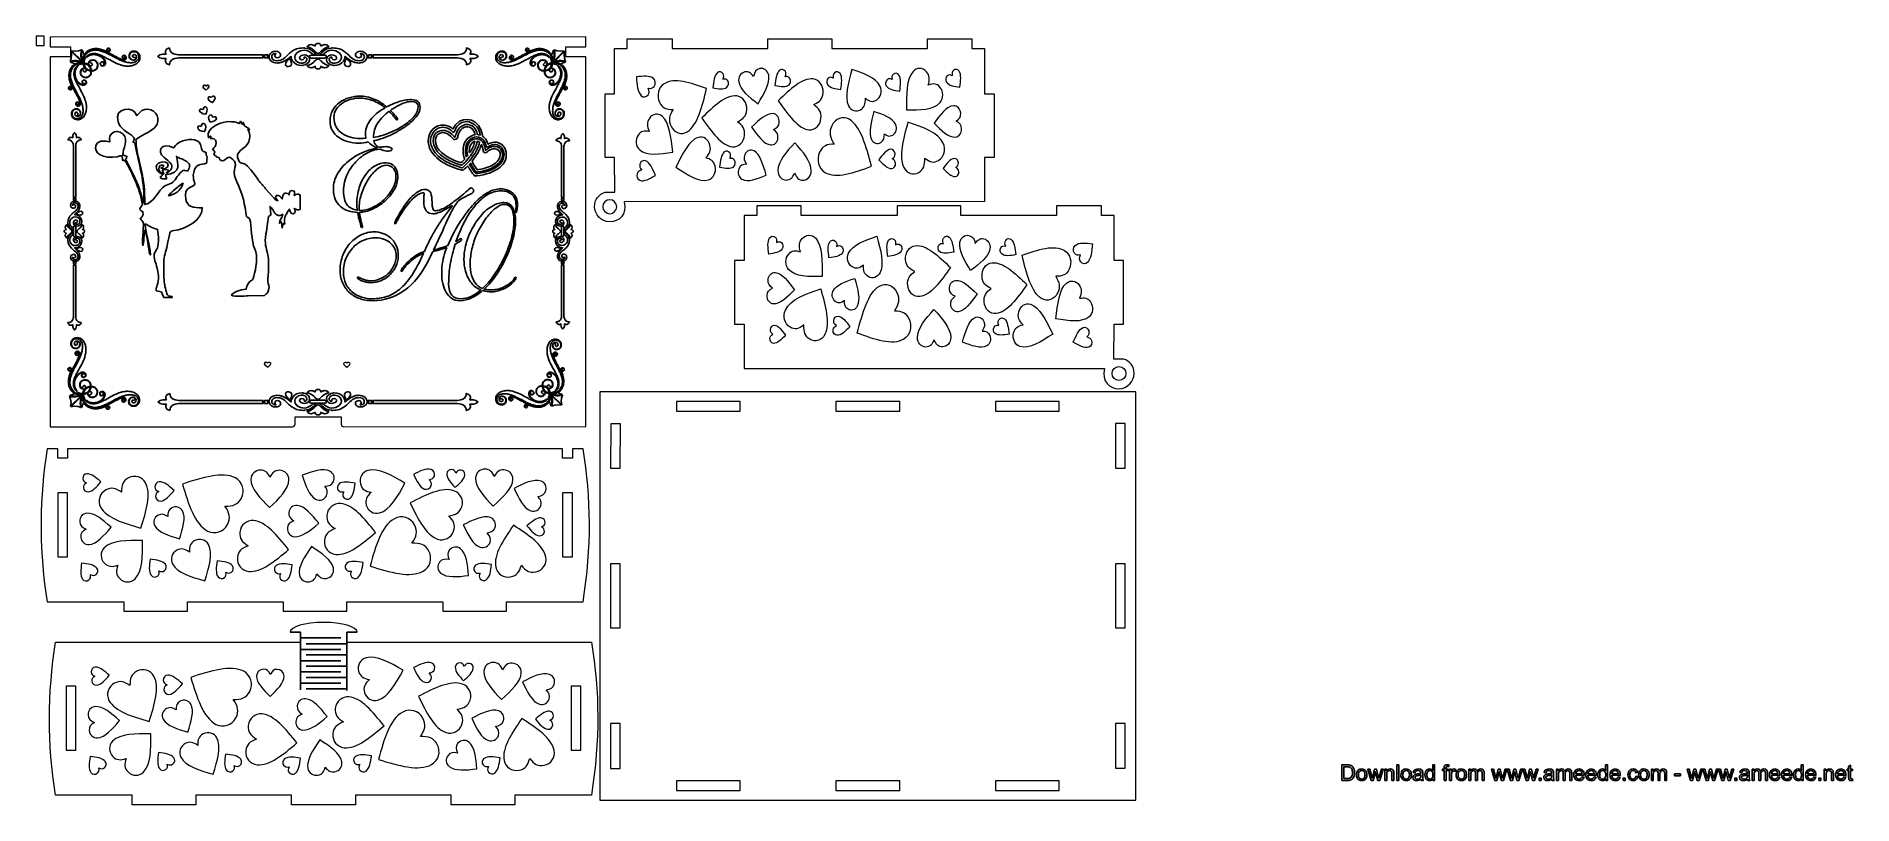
# Model space of a CAD drawing. Header units: millimetres. Extents: x -104 to 608, y -149 to 152.
import ezdxf

# ---------------------------------------------------------------- set-up
doc = ezdxf.new("R2010")
doc.units = ezdxf.units.MM
doc.header["$MEASUREMENT"] = 0
doc.layers.add('layer 1', color=7, linetype='Continuous')

msp = doc.modelspace()

# ---------------------------------------------------------------- linework, layer by layer
at = {"layer": 'layer 1', "color": 250, "lineweight": 20}
msp.add_lwpolyline([(-104.2978, 148.6009), (-101.2552, 148.6009), (-101.2552, 152.1727), (-104.2978, 152.1727), (-104.2978, 148.6009)], close=True, dxfattribs=at)
for points, knots in [([(111.1035, 148.0591), (111.1035, 148.0591), (103.1622, 148.0591), (103.1622, 148.0591), (103.1622, 148.0591), (103.1622, 148.0591), (103.1622, 144.1262), (103.1622, 144.1262), (103.1622, 144.1262), (103.1622, 144.1262), (111.1035, 144.1262), (111.1035, 144.1262), (111.1035, 144.1262), (111.1035, 144.1262), (111.1035, -0.7195), (111.1035, -0.7195), (111.1035, -0.7195), (111.1035, -0.7195), (16.1756, -0.8159), (16.1756, -0.8159), (16.1756, -0.8159), (15.6256, -0.8164), (15.1756, -0.3667), (15.1756, 0.1841), (15.1756, 0.1841), (15.1756, 0.1841), (15.1756, 3.0663), (15.1756, 3.0663), (15.1756, 3.0663), (15.1756, 3.0663), (-2.8885, 3.0663), (-2.8885, 3.0663), (-2.8885, 3.0663), (-2.8885, 3.0663), (-2.8885, 0.1841), (-2.8885, 0.1841), (-2.8885, 0.1841), (-2.8885, -0.366), (-3.3384, -0.8159), (-3.8885, -0.8159), (-3.8885, -0.8159), (-3.8885, -0.8159), (-98.8636, -0.8159), (-98.8636, -0.8159), (-98.8636, -0.8159), (-98.8636, -0.8159), (-98.8636, 144.1262), (-98.8636, 144.1262), (-98.8636, 144.1262), (-98.8636, 144.1262), (-90.9097, 144.1262), (-90.9097, 144.1262), (-90.9097, 144.1262), (-90.9097, 144.1262), (-90.9097, 148.0591), (-90.9097, 148.0591), (-90.9097, 148.0591), (-90.9097, 148.0591), (-98.8636, 148.0591), (-98.8636, 148.0591), (-98.8636, 148.0591), (-98.8636, 148.0591), (-98.8636, 151.8279), (-98.8636, 151.8279), (-98.8636, 151.8279), (-98.8636, 151.8279), (111.1035, 151.9243), (111.1035, 151.9243), (111.1035, 151.9243), (111.1035, 151.9243), (111.1035, 148.0591), (111.1035, 148.0591)], [0, 0, 0, 0, 0.05263158, 0.05263158, 0.05263158, 0.05263158, 0.10526316, 0.10526316, 0.10526316, 0.10526316, 0.15789474, 0.15789474, 0.15789474, 0.15789474, 0.21052632, 0.21052632, 0.21052632, 0.21052632, 0.26315789, 0.26315789, 0.26315789, 0.26315789, 0.31578947, 0.31578947, 0.31578947, 0.31578947, 0.36842105, 0.36842105, 0.36842105, 0.36842105, 0.42105263, 0.42105263, 0.42105263, 0.42105263, 0.47368421, 0.47368421, 0.47368421, 0.47368421, 0.52631579, 0.52631579, 0.52631579, 0.52631579, 0.57894737, 0.57894737, 0.57894737, 0.57894737, 0.63157895, 0.63157895, 0.63157895, 0.63157895, 0.68421053, 0.68421053, 0.68421053, 0.68421053, 0.73684211, 0.73684211, 0.73684211, 0.73684211, 0.78947368, 0.78947368, 0.78947368, 0.78947368, 0.84210526, 0.84210526, 0.84210526, 0.84210526, 0.89473684, 0.89473684, 0.89473684, 0.89473684, 1, 1, 1, 1]), ([(-13.6798, 24.0887), (-13.5178, 24.3155), (-13.3568, 24.4285), (-13.0372, 24.4269), (-13.0372, 24.4269), (-12.7651, 24.4255), (-12.5338, 24.3031), (-12.4431, 24.1319), (-12.4431, 24.1319), (-12.4127, 24.0783), (-12.3962, 24.0197), (-12.3968, 23.9584), (-12.3968, 23.9584), (-12.4011, 23.5032), (-13.0448, 23.0512), (-13.6885, 22.5992), (-13.6885, 22.5992), (-14.185, 22.9577), (-14.6814, 23.3162), (-14.8723, 23.6732), (-14.8723, 23.6732), (-14.9289, 23.7761), (-14.9605, 23.8788), (-14.9595, 23.9815), (-14.9595, 23.9815), (-14.9571, 24.2328), (-14.6687, 24.4352), (-14.3158, 24.4334), (-14.3158, 24.4334), (-13.9962, 24.4318), (-13.8374, 24.3171), (-13.6798, 24.0887)], [0, 0, 0, 0, 0.11111111, 0.11111111, 0.11111111, 0.11111111, 0.22222222, 0.22222222, 0.22222222, 0.22222222, 0.33333333, 0.33333333, 0.33333333, 0.33333333, 0.44444444, 0.44444444, 0.44444444, 0.44444444, 0.55555556, 0.55555556, 0.55555556, 0.55555556, 0.66666667, 0.66666667, 0.66666667, 0.66666667, 0.77777778, 0.77777778, 0.77777778, 0.77777778, 1, 1, 1, 1]), ([(-13.6743, 24.0788), (-13.5123, 24.3056), (-13.3514, 24.4185), (-13.0317, 24.4169), (-13.0317, 24.4169), (-12.6788, 24.4151), (-12.3944, 24.2097), (-12.3968, 23.9584), (-12.3968, 23.9584), (-12.4011, 23.5032), (-13.0448, 23.0512), (-13.6885, 22.5992), (-13.6885, 22.5992), (-14.3235, 23.0577), (-14.9584, 23.5162), (-14.954, 23.9715), (-14.954, 23.9715), (-14.9516, 24.2228), (-14.6632, 24.4252), (-14.3103, 24.4235), (-14.3103, 24.4235), (-13.9906, 24.4218), (-13.8319, 24.3072), (-13.6743, 24.0788)], [0, 0, 0, 0, 0.14285714, 0.14285714, 0.14285714, 0.14285714, 0.28571429, 0.28571429, 0.28571429, 0.28571429, 0.42857143, 0.42857143, 0.42857143, 0.42857143, 0.57142857, 0.57142857, 0.57142857, 0.57142857, 0.71428571, 0.71428571, 0.71428571, 0.71428571, 1, 1, 1, 1]), ([(17.4168, 24.0788), (17.5788, 24.3055), (17.7397, 24.4185), (18.0594, 24.4169), (18.0594, 24.4169), (18.4123, 24.4151), (18.6967, 24.2097), (18.6943, 23.9584), (18.6943, 23.9584), (18.69, 23.5032), (18.0463, 23.0512), (17.4026, 22.5992), (17.4026, 22.5992), (16.7676, 23.0577), (16.1327, 23.5162), (16.1371, 23.9715), (16.1371, 23.9715), (16.1395, 24.2228), (16.4279, 24.4252), (16.7808, 24.4235), (16.7808, 24.4235), (17.1005, 24.4218), (17.2592, 24.3071), (17.4168, 24.0788)], [0, 0, 0, 0, 0.14285714, 0.14285714, 0.14285714, 0.14285714, 0.28571429, 0.28571429, 0.28571429, 0.28571429, 0.42857143, 0.42857143, 0.42857143, 0.42857143, 0.57142857, 0.57142857, 0.57142857, 0.57142857, 0.71428571, 0.71428571, 0.71428571, 0.71428571, 1, 1, 1, 1])]:
    msp.add_open_spline(points, degree=3, knots=knots, dxfattribs=at)
at = {"layer": 'layer 1', "color": 253, "lineweight": 9}
for points, knots in [([(122.3162, 147.3952), (122.3162, 147.3952), (122.3162, 129.6955), (122.3162, 129.6955), (122.3162, 129.6955), (122.3162, 129.6955), (118.6287, 129.6955), (118.6287, 129.6955), (118.6287, 129.6955), (118.6287, 129.6955), (118.6287, 104.6954), (118.6287, 104.6954), (118.6287, 104.6954), (118.6287, 104.6954), (122.3162, 104.6954), (122.3162, 104.6954), (122.3162, 104.6954), (122.3162, 104.6954), (122.3827, 91.0927), (122.3827, 91.0927), (122.3827, 91.0927), (122.3827, 91.0927), (118.6229, 91.0752), (118.6229, 91.0752), (118.6229, 91.0752), (116.2164, 90.3114), (114.4726, 88.3738), (114.4726, 85.4003), (114.4726, 85.4003), (114.4726, 82.4268), (117.1379, 79.4472), (120.4257, 79.4472), (120.4257, 79.4472), (123.9266, 79.4472), (127.4134, 82.174), (126.0476, 87.362), (126.0476, 87.362), (126.0476, 87.362), (267.28, 87.3952), (267.28, 87.3952), (267.28, 87.3952), (267.28, 87.3952), (267.28, 104.6954), (267.28, 104.6954), (267.28, 104.6954), (267.28, 104.6954), (271.0376, 104.6954), (271.0376, 104.6954), (271.0376, 104.6954), (271.0376, 104.6954), (271.0376, 129.6955), (271.0376, 129.6955), (271.0376, 129.6955), (271.0376, 129.6955), (267.28, 129.6955), (267.28, 129.6955), (267.28, 129.6955), (267.28, 129.6955), (267.28, 147.3952), (267.28, 147.3952), (267.28, 147.3952), (267.28, 147.3952), (262.3039, 147.3952), (262.3039, 147.3952), (262.3039, 147.3952), (262.3039, 147.3952), (262.3039, 151.1424), (262.3039, 151.1424), (262.3039, 151.1424), (262.3039, 151.1424), (244.9317, 151.1424), (244.9317, 151.1424), (244.9317, 151.1424), (244.9317, 151.1424), (244.9317, 147.3952), (244.9317, 147.3952), (244.9317, 147.3952), (244.9317, 147.3952), (207.408, 147.3952), (207.408, 147.3952), (207.408, 147.3952), (207.408, 147.3952), (207.408, 151.1424), (207.408, 151.1424), (207.408, 151.1424), (207.408, 151.1424), (182.4079, 151.1424), (182.4079, 151.1424), (182.4079, 151.1424), (182.4079, 151.1424), (182.4079, 147.3952), (182.4079, 147.3952), (182.4079, 147.3952), (182.4079, 147.3952), (144.8841, 147.3952), (144.8841, 147.3952), (144.8841, 147.3952), (144.8841, 147.3952), (144.8841, 151.1424), (144.8841, 151.1424), (144.8841, 151.1424), (144.8841, 151.1424), (127.2923, 151.1424), (127.2923, 151.1424), (127.2923, 151.1424), (127.2923, 151.1424), (127.2923, 147.3952), (127.2923, 147.3952), (127.2923, 147.3952), (127.2923, 147.3952), (122.3162, 147.3952), (122.3162, 147.3952)], [0, 0, 0, 0, 0.03448276, 0.03448276, 0.03448276, 0.03448276, 0.06896552, 0.06896552, 0.06896552, 0.06896552, 0.10344828, 0.10344828, 0.10344828, 0.10344828, 0.13793103, 0.13793103, 0.13793103, 0.13793103, 0.17241379, 0.17241379, 0.17241379, 0.17241379, 0.20689655, 0.20689655, 0.20689655, 0.20689655, 0.24137931, 0.24137931, 0.24137931, 0.24137931, 0.27586207, 0.27586207, 0.27586207, 0.27586207, 0.31034483, 0.31034483, 0.31034483, 0.31034483, 0.34482759, 0.34482759, 0.34482759, 0.34482759, 0.37931034, 0.37931034, 0.37931034, 0.37931034, 0.4137931, 0.4137931, 0.4137931, 0.4137931, 0.44827586, 0.44827586, 0.44827586, 0.44827586, 0.48275862, 0.48275862, 0.48275862, 0.48275862, 0.51724138, 0.51724138, 0.51724138, 0.51724138, 0.55172414, 0.55172414, 0.55172414, 0.55172414, 0.5862069, 0.5862069, 0.5862069, 0.5862069, 0.62068966, 0.62068966, 0.62068966, 0.62068966, 0.65517241, 0.65517241, 0.65517241, 0.65517241, 0.68965517, 0.68965517, 0.68965517, 0.68965517, 0.72413793, 0.72413793, 0.72413793, 0.72413793, 0.75862069, 0.75862069, 0.75862069, 0.75862069, 0.79310345, 0.79310345, 0.79310345, 0.79310345, 0.82758621, 0.82758621, 0.82758621, 0.82758621, 0.86206897, 0.86206897, 0.86206897, 0.86206897, 0.89655172, 0.89655172, 0.89655172, 0.89655172, 0.93103448, 0.93103448, 0.93103448, 0.93103448, 1, 1, 1, 1]), ([(135.551, 131.9007), (135.9735, 130.8101), (136.0346, 130.0555), (135.4342, 129.2179), (135.4342, 129.2179), (134.7712, 128.2933), (133.5856, 128.1446), (132.7878, 128.8862), (132.7878, 128.8862), (131.3425, 130.2297), (131.0981, 133.2484), (130.8537, 136.2671), (130.8537, 136.2671), (133.5001, 136.5988), (136.1462, 136.9304), (137.5915, 135.5869), (137.5915, 135.5869), (138.3894, 134.8452), (138.4989, 133.4929), (137.836, 132.5682), (137.836, 132.5682), (137.2355, 131.7307), (136.5739, 131.6477), (135.551, 131.9007)], [0, 0, 0, 0, 0.14285714, 0.14285714, 0.14285714, 0.14285714, 0.28571429, 0.28571429, 0.28571429, 0.28571429, 0.42857143, 0.42857143, 0.42857143, 0.42857143, 0.57142857, 0.57142857, 0.57142857, 0.57142857, 0.71428571, 0.71428571, 0.71428571, 0.71428571, 1, 1, 1, 1]), ([(145.2307, 123.5459), (142.6364, 123.4553), (141.0565, 123.9978), (139.9246, 126.3488), (139.9246, 126.3488), (138.6753, 128.9443), (139.4786, 132.1853), (141.7179, 133.5831), (141.7179, 133.5831), (145.7747, 136.1153), (152.095, 133.9457), (158.4153, 131.7758), (158.4153, 131.7758), (156.6221, 124.5417), (154.8288, 117.3074), (150.7719, 114.775), (150.7719, 114.775), (148.5327, 113.3772), (145.7011, 114.3492), (144.4516, 116.9447), (144.4516, 116.9447), (143.3199, 119.2958), (143.7682, 121.1044), (145.2307, 123.5459)], [0, 0, 0, 0, 0.14285714, 0.14285714, 0.14285714, 0.14285714, 0.28571429, 0.28571429, 0.28571429, 0.28571429, 0.42857143, 0.42857143, 0.42857143, 0.42857143, 0.57142857, 0.57142857, 0.57142857, 0.57142857, 0.71428571, 0.71428571, 0.71428571, 0.71428571, 1, 1, 1, 1]), ([(164.8132, 135.3575), (165.6588, 135.52), (166.1974, 135.4234), (166.6607, 134.7117), (166.6607, 134.7117), (167.1722, 133.9261), (167.0372, 132.824), (166.3594, 132.2518), (166.3594, 132.2518), (165.1314, 131.2151), (162.9767, 131.6018), (160.8221, 131.9885), (160.8221, 131.9885), (161.1236, 134.4486), (161.4249, 136.9085), (162.653, 137.9451), (162.653, 137.9451), (163.3308, 138.5173), (164.2962, 138.3441), (164.8075, 137.5584), (164.8075, 137.5584), (165.2708, 136.8467), (165.1955, 136.2318), (164.8132, 135.3575)], [0, 0, 0, 0, 0.14285714, 0.14285714, 0.14285714, 0.14285714, 0.28571429, 0.28571429, 0.28571429, 0.28571429, 0.42857143, 0.42857143, 0.42857143, 0.42857143, 0.57142857, 0.57142857, 0.57142857, 0.57142857, 0.71428571, 0.71428571, 0.71428571, 0.71428571, 1, 1, 1, 1]), ([(176.7263, 136.414), (177.1754, 138.2176), (177.7662, 139.2014), (179.2316, 139.53), (179.2316, 139.53), (180.8492, 139.8927), (182.4161, 138.7184), (182.7291, 136.9087), (182.7291, 136.9087), (183.2961, 133.6301), (180.9325, 129.6946), (178.5688, 125.7589), (178.5688, 125.7589), (175.0713, 128.3802), (171.5739, 131.0016), (171.007, 134.2801), (171.007, 134.2801), (170.6941, 136.0898), (171.7528, 137.853), (173.3705, 138.2157), (173.3705, 138.2157), (174.8357, 138.5443), (175.71, 137.8889), (176.7263, 136.414)], [0, 0, 0, 0, 0.14285714, 0.14285714, 0.14285714, 0.14285714, 0.28571429, 0.28571429, 0.28571429, 0.28571429, 0.42857143, 0.42857143, 0.42857143, 0.42857143, 0.57142857, 0.57142857, 0.57142857, 0.57142857, 0.71428571, 0.71428571, 0.71428571, 0.71428571, 1, 1, 1, 1]), ([(189.181, 136.3048), (190.0266, 136.4673), (190.5651, 136.3707), (191.0285, 135.659), (191.0285, 135.659), (191.54, 134.8734), (191.405, 133.7713), (190.7271, 133.1991), (190.7271, 133.1991), (189.4992, 132.1624), (187.3444, 132.5491), (185.1899, 132.9358), (185.1899, 132.9358), (185.4913, 135.3959), (185.7927, 137.8558), (187.0208, 138.8924), (187.0208, 138.8924), (187.6986, 139.4646), (188.6639, 139.2914), (189.1753, 138.5057), (189.1753, 138.5057), (189.6386, 137.794), (189.5632, 137.1791), (189.181, 136.3048)], [0, 0, 0, 0, 0.14285714, 0.14285714, 0.14285714, 0.14285714, 0.28571429, 0.28571429, 0.28571429, 0.28571429, 0.42857143, 0.42857143, 0.42857143, 0.42857143, 0.57142857, 0.57142857, 0.57142857, 0.57142857, 0.71428571, 0.71428571, 0.71428571, 0.71428571, 1, 1, 1, 1]), ([(200.4158, 125.418), (202.4613, 123.9399), (203.432, 122.5781), (203.2241, 120.0867), (203.2241, 120.0867), (202.9946, 117.3364), (200.8826, 115.3124), (198.5095, 115.5692), (198.5095, 115.5692), (194.2107, 116.0344), (190.3277, 121.4821), (186.4446, 126.9298), (186.4446, 126.9298), (191.1593, 131.4472), (195.8739, 135.9647), (200.1727, 135.4995), (200.1727, 135.4995), (202.5456, 135.2426), (204.2852, 132.8022), (204.0557, 130.0517), (204.0557, 130.0517), (203.8478, 127.5605), (202.6692, 126.4312), (200.4158, 125.418)], [0, 0, 0, 0, 0.14285714, 0.14285714, 0.14285714, 0.14285714, 0.28571429, 0.28571429, 0.28571429, 0.28571429, 0.42857143, 0.42857143, 0.42857143, 0.42857143, 0.57142857, 0.57142857, 0.57142857, 0.57142857, 0.71428571, 0.71428571, 0.71428571, 0.71428571, 1, 1, 1, 1]), ([(208.021, 135.8034), (207.8656, 136.7638), (207.9423, 137.3785), (208.5603, 137.9168), (208.5603, 137.9168), (209.2423, 138.5111), (210.2121, 138.374), (210.7248, 137.6108), (210.7248, 137.6108), (211.6536, 136.2283), (211.3466, 133.7692), (211.0397, 131.3102), (211.0397, 131.3102), (208.875, 131.6162), (206.7105, 131.9221), (205.7815, 133.3047), (205.7815, 133.3047), (205.2689, 134.0678), (205.4064, 135.1695), (206.0885, 135.7637), (206.0885, 135.7637), (206.7064, 136.302), (207.2476, 136.2255), (208.021, 135.8034)], [0, 0, 0, 0, 0.14285714, 0.14285714, 0.14285714, 0.14285714, 0.28571429, 0.28571429, 0.28571429, 0.28571429, 0.42857143, 0.42857143, 0.42857143, 0.42857143, 0.57142857, 0.57142857, 0.57142857, 0.57142857, 0.71428571, 0.71428571, 0.71428571, 0.71428571, 1, 1, 1, 1]), ([(220.6079, 127.9098), (220.6499, 125.7017), (220.2831, 124.361), (218.7326, 123.4138), (218.7326, 123.4138), (217.021, 122.3683), (214.8996, 123.0739), (213.9975, 124.9889), (213.9975, 124.9889), (212.3632, 128.4581), (213.83, 133.8214), (215.2967, 139.1846), (215.2967, 139.1846), (220.0319, 137.6096), (224.7671, 136.0346), (226.4013, 132.5654), (226.4013, 132.5654), (227.3033, 130.6504), (226.6463, 128.2477), (224.9345, 127.2021), (224.9345, 127.2021), (223.3841, 126.255), (222.2003, 126.6488), (220.6079, 127.9098)], [0, 0, 0, 0, 0.14285714, 0.14285714, 0.14285714, 0.14285714, 0.28571429, 0.28571429, 0.28571429, 0.28571429, 0.42857143, 0.42857143, 0.42857143, 0.42857143, 0.57142857, 0.57142857, 0.57142857, 0.57142857, 0.71428571, 0.71428571, 0.71428571, 0.71428571, 1, 1, 1, 1]), ([(231.0654, 135.2113), (230.91, 136.1717), (230.9867, 136.7864), (231.6047, 137.3247), (231.6047, 137.3247), (232.2867, 137.919), (233.2565, 137.7819), (233.7692, 137.0187), (233.7692, 137.0187), (234.698, 135.6362), (234.391, 133.1771), (234.0841, 130.7181), (234.0841, 130.7181), (231.9194, 131.0241), (229.7549, 131.33), (228.826, 132.7126), (228.826, 132.7126), (228.3133, 133.4757), (228.4508, 134.5774), (229.133, 135.1716), (229.133, 135.1716), (229.7509, 135.7099), (230.292, 135.6334), (231.0654, 135.2113)], [0, 0, 0, 0, 0.14285714, 0.14285714, 0.14285714, 0.14285714, 0.28571429, 0.28571429, 0.28571429, 0.28571429, 0.42857143, 0.42857143, 0.42857143, 0.42857143, 0.57142857, 0.57142857, 0.57142857, 0.57142857, 0.71428571, 0.71428571, 0.71428571, 0.71428571, 1, 1, 1, 1]), ([(245.2392, 133.0506), (247.2131, 133.7727), (248.5312, 133.7535), (249.856, 132.2332), (249.856, 132.2332), (251.3185, 130.5549), (251.3303, 127.8648), (249.8823, 126.2287), (249.8823, 126.2287), (247.259, 123.2645), (241.9862, 123.3409), (236.7134, 123.4173), (236.7134, 123.4173), (236.6872, 129.422), (236.6611, 135.4265), (239.2844, 138.3906), (239.2844, 138.3906), (240.7324, 140.0268), (243.0945, 139.9926), (244.5571, 138.3142), (244.5571, 138.3142), (245.8818, 136.794), (245.8883, 135.2928), (245.2392, 133.0506)], [0, 0, 0, 0, 0.14285714, 0.14285714, 0.14285714, 0.14285714, 0.28571429, 0.28571429, 0.28571429, 0.28571429, 0.42857143, 0.42857143, 0.42857143, 0.42857143, 0.57142857, 0.57142857, 0.57142857, 0.57142857, 0.71428571, 0.71428571, 0.71428571, 0.71428571, 1, 1, 1, 1]), ([(254.6491, 136.7326), (254.4936, 137.693), (254.5702, 138.3077), (255.1882, 138.846), (255.1882, 138.846), (255.8704, 139.4403), (256.8401, 139.3032), (257.3528, 138.54), (257.3528, 138.54), (258.2817, 137.1575), (257.9746, 134.6984), (257.6677, 132.2394), (257.6677, 132.2394), (255.503, 132.5454), (253.3385, 132.8513), (252.4096, 134.2339), (252.4096, 134.2339), (251.897, 134.997), (252.0345, 136.0987), (252.7166, 136.6929), (252.7166, 136.6929), (253.3345, 137.2312), (253.8757, 137.1547), (254.6491, 136.7326)], [0, 0, 0, 0, 0.14285714, 0.14285714, 0.14285714, 0.14285714, 0.28571429, 0.28571429, 0.28571429, 0.28571429, 0.42857143, 0.42857143, 0.42857143, 0.42857143, 0.57142857, 0.57142857, 0.57142857, 0.57142857, 0.71428571, 0.71428571, 0.71428571, 0.71428571, 1, 1, 1, 1]), ([(170.4621, 118.7277), (172.5077, 117.2496), (173.4784, 115.8877), (173.2704, 113.3963), (173.2704, 113.3963), (173.041, 110.6461), (170.9288, 108.6221), (168.5559, 108.879), (168.5559, 108.879), (164.257, 109.3441), (160.3741, 114.7917), (156.4911, 120.2395), (156.4911, 120.2395), (161.2056, 124.7569), (165.9202, 129.2743), (170.219, 128.8092), (170.219, 128.8092), (172.5919, 128.5524), (174.3315, 126.1119), (174.102, 123.3615), (174.102, 123.3615), (173.8943, 120.8702), (172.7155, 119.7409), (170.4621, 118.7277)], [0, 0, 0, 0, 0.14285714, 0.14285714, 0.14285714, 0.14285714, 0.28571429, 0.28571429, 0.28571429, 0.28571429, 0.42857143, 0.42857143, 0.42857143, 0.42857143, 0.57142857, 0.57142857, 0.57142857, 0.57142857, 0.71428571, 0.71428571, 0.71428571, 0.71428571, 1, 1, 1, 1]), ([(135.8794, 114.8784), (135.0134, 116.938), (134.8571, 118.3789), (135.9632, 120.0235), (135.9632, 120.0235), (137.1842, 121.839), (139.4467, 122.2039), (141.013, 120.8377), (141.013, 120.8377), (143.8508, 118.3629), (144.4763, 112.5992), (145.1018, 106.8354), (145.1018, 106.8354), (140.052, 106.0211), (135.0023, 105.2069), (132.1646, 107.6815), (132.1646, 107.6815), (130.5982, 109.0477), (130.3178, 111.6298), (131.539, 113.4453), (131.539, 113.4453), (132.6449, 115.0899), (133.9074, 115.2934), (135.8794, 114.8784)], [0, 0, 0, 0, 0.14285714, 0.14285714, 0.14285714, 0.14285714, 0.28571429, 0.28571429, 0.28571429, 0.28571429, 0.42857143, 0.42857143, 0.42857143, 0.42857143, 0.57142857, 0.57142857, 0.57142857, 0.57142857, 0.71428571, 0.71428571, 0.71428571, 0.71428571, 1, 1, 1, 1]), ([(184.6329, 115.6772), (185.8914, 114.7678), (186.4887, 113.9298), (186.3609, 112.3969), (186.3609, 112.3969), (186.2196, 110.7047), (184.92, 109.4594), (183.46, 109.6174), (183.46, 109.6174), (180.815, 109.9036), (178.4257, 113.2555), (176.0365, 116.6073), (176.0365, 116.6073), (178.9375, 119.387), (181.8382, 122.1665), (184.4833, 121.8802), (184.4833, 121.8802), (185.9433, 121.7223), (187.0137, 120.2206), (186.8725, 118.5284), (186.8725, 118.5284), (186.7446, 116.9955), (186.0194, 116.3006), (184.6329, 115.6772)], [0, 0, 0, 0, 0.14285714, 0.14285714, 0.14285714, 0.14285714, 0.28571429, 0.28571429, 0.28571429, 0.28571429, 0.42857143, 0.42857143, 0.42857143, 0.42857143, 0.57142857, 0.57142857, 0.57142857, 0.57142857, 0.71428571, 0.71428571, 0.71428571, 0.71428571, 1, 1, 1, 1]), ([(208.4211, 109.936), (206.7759, 112.5726), (206.2522, 114.5407), (207.4472, 117.1401), (207.4472, 117.1401), (208.7665, 120.0098), (211.8467, 121.141), (214.3226, 119.6651), (214.3226, 119.6651), (218.8079, 116.9913), (220.9033, 109.1187), (222.9986, 101.246), (222.9986, 101.246), (216.1232, 98.7212), (209.2478, 96.1963), (204.7624, 98.8701), (204.7624, 98.8701), (202.2866, 100.346), (201.3479, 103.8729), (202.6671, 106.7426), (202.6671, 106.7426), (203.8622, 109.342), (205.581, 109.9733), (208.4211, 109.936)], [0, 0, 0, 0, 0.14285714, 0.14285714, 0.14285714, 0.14285714, 0.28571429, 0.28571429, 0.28571429, 0.28571429, 0.42857143, 0.42857143, 0.42857143, 0.42857143, 0.57142857, 0.57142857, 0.57142857, 0.57142857, 0.71428571, 0.71428571, 0.71428571, 0.71428571, 1, 1, 1, 1]), ([(228.0525, 114.0257), (228.0847, 112.3287), (227.8029, 111.2983), (226.6113, 110.5704), (226.6113, 110.5704), (225.2958, 109.7669), (223.6655, 110.3091), (222.9722, 111.7809), (222.9722, 111.7809), (221.7162, 114.447), (222.8434, 118.5689), (223.9707, 122.6907), (223.9707, 122.6907), (227.6098, 121.4802), (231.2489, 120.2698), (232.5048, 117.6036), (232.5048, 117.6036), (233.1981, 116.1319), (232.6931, 114.2853), (231.3776, 113.4818), (231.3776, 113.4818), (230.186, 112.7539), (229.2763, 113.0565), (228.0525, 114.0257)], [0, 0, 0, 0, 0.14285714, 0.14285714, 0.14285714, 0.14285714, 0.28571429, 0.28571429, 0.28571429, 0.28571429, 0.42857143, 0.42857143, 0.42857143, 0.42857143, 0.57142857, 0.57142857, 0.57142857, 0.57142857, 0.71428571, 0.71428571, 0.71428571, 0.71428571, 1, 1, 1, 1]), ([(256.1608, 118.8768), (257.5323, 118.2118), (258.2411, 117.4953), (258.3332, 115.959), (258.3332, 115.959), (258.4349, 114.2631), (257.3298, 112.7943), (255.8667, 112.6806), (255.8667, 112.6806), (253.2158, 112.4744), (250.3808, 115.3407), (247.5459, 118.2069), (247.5459, 118.2069), (250.0125, 121.4855), (252.479, 124.764), (255.1298, 124.97), (255.1298, 124.97), (256.5929, 125.0838), (257.8631, 123.7997), (257.9648, 122.1038), (257.9648, 122.1038), (258.0568, 120.5675), (257.4402, 119.748), (256.1608, 118.8768)], [0, 0, 0, 0, 0.14285714, 0.14285714, 0.14285714, 0.14285714, 0.28571429, 0.28571429, 0.28571429, 0.28571429, 0.42857143, 0.42857143, 0.42857143, 0.42857143, 0.57142857, 0.57142857, 0.57142857, 0.57142857, 0.71428571, 0.71428571, 0.71428571, 0.71428571, 1, 1, 1, 1]), ([(243.9171, 104.4585), (243.9695, 101.7004), (243.5114, 100.0258), (241.5748, 98.8428), (241.5748, 98.8428), (239.4368, 97.5369), (236.787, 98.4182), (235.6604, 100.8101), (235.6604, 100.8101), (233.6191, 105.1433), (235.4512, 111.8423), (237.2832, 118.5413), (237.2832, 118.5413), (243.1977, 116.574), (249.1121, 114.6067), (251.1533, 110.2735), (251.1533, 110.2735), (252.28, 107.8816), (251.4593, 104.8805), (249.3213, 103.5745), (249.3213, 103.5745), (247.3847, 102.3916), (245.9061, 102.8834), (243.9171, 104.4585)], [0, 0, 0, 0, 0.14285714, 0.14285714, 0.14285714, 0.14285714, 0.28571429, 0.28571429, 0.28571429, 0.28571429, 0.42857143, 0.42857143, 0.42857143, 0.42857143, 0.57142857, 0.57142857, 0.57142857, 0.57142857, 0.71428571, 0.71428571, 0.71428571, 0.71428571, 1, 1, 1, 1]), ([(158.0288, 104.5384), (160.0722, 104.0651), (161.22, 103.3095), (161.7249, 101.2336), (161.7249, 101.2336), (162.2821, 98.9419), (161.1296, 96.5759), (159.1524, 95.9524), (159.1524, 95.9524), (155.5704, 94.8231), (150.9788, 97.8454), (146.3873, 100.8678), (146.3873, 100.8678), (148.9597, 106.1488), (151.5322, 111.4299), (155.1143, 112.5594), (155.1143, 112.5594), (157.0915, 113.1828), (159.1484, 111.8288), (159.7058, 109.5371), (159.7058, 109.5371), (160.2105, 107.4612), (159.5674, 106.1409), (158.0288, 104.5384)], [0, 0, 0, 0, 0.14285714, 0.14285714, 0.14285714, 0.14285714, 0.28571429, 0.28571429, 0.28571429, 0.28571429, 0.42857143, 0.42857143, 0.42857143, 0.42857143, 0.57142857, 0.57142857, 0.57142857, 0.57142857, 0.71428571, 0.71428571, 0.71428571, 0.71428571, 1, 1, 1, 1]), ([(167.4853, 104.2689), (168.3308, 104.4314), (168.8694, 104.3348), (169.3328, 103.6231), (169.3328, 103.6231), (169.8443, 102.8375), (169.7092, 101.7354), (169.0314, 101.1632), (169.0314, 101.1632), (167.8034, 100.1265), (165.6488, 100.5132), (163.4942, 100.8999), (163.4942, 100.8999), (163.7956, 103.36), (164.097, 105.8199), (165.325, 106.8565), (165.325, 106.8565), (166.0029, 107.4287), (166.9682, 107.2555), (167.4795, 106.4698), (167.4795, 106.4698), (167.9429, 105.7581), (167.8676, 105.1432), (167.4853, 104.2689)], [0, 0, 0, 0, 0.14285714, 0.14285714, 0.14285714, 0.14285714, 0.28571429, 0.28571429, 0.28571429, 0.28571429, 0.42857143, 0.42857143, 0.42857143, 0.42857143, 0.57142857, 0.57142857, 0.57142857, 0.57142857, 0.71428571, 0.71428571, 0.71428571, 0.71428571, 1, 1, 1, 1]), ([(174.0136, 102.07), (173.1154, 103.4245), (172.8143, 104.4479), (173.4064, 105.8322), (173.4064, 105.8322), (174.0603, 107.3603), (175.6609, 108.0071), (176.9795, 107.2757), (176.9795, 107.2757), (179.368, 105.9507), (180.5723, 101.8572), (181.7766, 97.7638), (181.7766, 97.7638), (178.2035, 96.3202), (174.6306, 94.8767), (172.242, 96.2018), (172.242, 96.2018), (170.9235, 96.9331), (170.3839, 98.767), (171.0378, 100.2952), (171.0378, 100.2952), (171.63, 101.6794), (172.5231, 102.0404), (174.0136, 102.07)], [0, 0, 0, 0, 0.14285714, 0.14285714, 0.14285714, 0.14285714, 0.28571429, 0.28571429, 0.28571429, 0.28571429, 0.42857143, 0.42857143, 0.42857143, 0.42857143, 0.57142857, 0.57142857, 0.57142857, 0.57142857, 0.71428571, 0.71428571, 0.71428571, 0.71428571, 1, 1, 1, 1]), ([(192.8754, 98.5836), (192.0424, 96.7585), (191.216, 95.85), (189.5775, 95.8662), (189.5775, 95.8662), (187.7686, 95.8839), (186.3127, 97.5409), (186.3282, 99.5647), (186.3282, 99.5647), (186.3559, 103.231), (189.6608, 106.865), (192.9658, 110.4989), (192.9658, 110.4989), (196.2151, 106.8005), (199.4645, 103.102), (199.4367, 99.4358), (199.4367, 99.4358), (199.4214, 97.4119), (197.9407, 95.7839), (196.1317, 95.8018), (196.1317, 95.8018), (194.4932, 95.8178), (193.6809, 96.7424), (192.8754, 98.5836)], [0, 0, 0, 0, 0.14285714, 0.14285714, 0.14285714, 0.14285714, 0.28571429, 0.28571429, 0.28571429, 0.28571429, 0.42857143, 0.42857143, 0.42857143, 0.42857143, 0.57142857, 0.57142857, 0.57142857, 0.57142857, 0.71428571, 0.71428571, 0.71428571, 0.71428571, 1, 1, 1, 1]), ([(231.1282, 104.1748), (231.9685, 103.7673), (232.4029, 103.3284), (232.4594, 102.387), (232.4594, 102.387), (232.5216, 101.3479), (231.8447, 100.448), (230.9481, 100.3784), (230.9481, 100.3784), (229.3239, 100.252), (227.5869, 102.0082), (225.8498, 103.7644), (225.8498, 103.7644), (227.3612, 105.7732), (228.8723, 107.7819), (230.4966, 107.9082), (230.4966, 107.9082), (231.393, 107.9779), (232.1713, 107.1911), (232.2335, 106.152), (232.2335, 106.152), (232.2901, 105.2108), (231.9122, 104.7086), (231.1282, 104.1748)], [0, 0, 0, 0, 0.14285714, 0.14285714, 0.14285714, 0.14285714, 0.28571429, 0.28571429, 0.28571429, 0.28571429, 0.42857143, 0.42857143, 0.42857143, 0.42857143, 0.57142857, 0.57142857, 0.57142857, 0.57142857, 0.71428571, 0.71428571, 0.71428571, 0.71428571, 1, 1, 1, 1]), ([(132.9525, 99.7492), (132.2679, 100.5468), (131.9966, 101.1852), (132.2813, 102.1438), (132.2813, 102.1438), (132.5955, 103.2019), (133.5914, 103.7755), (134.5044, 103.424), (134.5044, 103.424), (136.1583, 102.7872), (137.2431, 100.2333), (138.3278, 97.6797), (138.3278, 97.6797), (136.1046, 96.3993), (133.8815, 95.1191), (132.2276, 95.756), (132.2276, 95.756), (131.3146, 96.1075), (130.8286, 97.2516), (131.1429, 98.3098), (131.1429, 98.3098), (131.4274, 99.2683), (131.9833, 99.5883), (132.9525, 99.7492)], [0, 0, 0, 0, 0.14285714, 0.14285714, 0.14285714, 0.14285714, 0.28571429, 0.28571429, 0.28571429, 0.28571429, 0.42857143, 0.42857143, 0.42857143, 0.42857143, 0.57142857, 0.57142857, 0.57142857, 0.57142857, 0.71428571, 0.71428571, 0.71428571, 0.71428571, 1, 1, 1, 1]), ([(256.0164, 100.7994), (256.8054, 100.4168), (257.2132, 100.0046), (257.2662, 99.1207), (257.2662, 99.1207), (257.3248, 98.145), (256.689, 97.2999), (255.8472, 97.2345), (255.8472, 97.2345), (254.322, 97.1159), (252.6909, 98.765), (251.0598, 100.414), (251.0598, 100.414), (252.479, 102.3003), (253.8981, 104.1866), (255.4232, 104.3051), (255.4232, 104.3051), (256.265, 104.3706), (256.9957, 103.6318), (257.0542, 102.6561), (257.0542, 102.6561), (257.1072, 101.7722), (256.7525, 101.3007), (256.0164, 100.7994)], [0, 0, 0, 0, 0.14285714, 0.14285714, 0.14285714, 0.14285714, 0.28571429, 0.28571429, 0.28571429, 0.28571429, 0.42857143, 0.42857143, 0.42857143, 0.42857143, 0.57142857, 0.57142857, 0.57142857, 0.57142857, 0.71428571, 0.71428571, 0.71428571, 0.71428571, 1, 1, 1, 1]), ([(120.4258, 82.6729), (118.9195, 82.6729), (117.6983, 83.8939), (117.6983, 85.4002), (117.6983, 85.4002), (117.6983, 86.9065), (118.9195, 88.1277), (120.4258, 88.1277), (120.4258, 88.1277), (121.9321, 88.1277), (123.1531, 86.9065), (123.1531, 85.4002), (123.1531, 85.4002), (123.1531, 83.8939), (121.9321, 82.6729), (120.4258, 82.6729)], [0, 0, 0, 0, 0.2, 0.2, 0.2, 0.2, 0.4, 0.4, 0.4, 0.4, 0.6, 0.6, 0.6, 0.6, 1, 1, 1, 1]), ([(318.1122, 82.0281), (318.1122, 82.0281), (318.1122, 64.3284), (318.1122, 64.3284), (318.1122, 64.3284), (318.1122, 64.3284), (321.7997, 64.3284), (321.7997, 64.3284), (321.7997, 64.3284), (321.7997, 64.3284), (321.7997, 39.3283), (321.7997, 39.3283), (321.7997, 39.3283), (321.7997, 39.3283), (318.1122, 39.3283), (318.1122, 39.3283), (318.1122, 39.3283), (318.1122, 39.3283), (318.0457, 25.7256), (318.0457, 25.7256), (318.0457, 25.7256), (318.0457, 25.7256), (321.8055, 25.7081), (321.8055, 25.7081), (321.8055, 25.7081), (324.212, 24.9443), (325.9558, 23.0067), (325.9558, 20.0332), (325.9558, 20.0332), (325.9558, 17.0597), (323.2905, 14.0801), (320.0027, 14.0801), (320.0027, 14.0801), (316.5018, 14.0801), (313.015, 16.8069), (314.3808, 21.9949), (314.3808, 21.9949), (314.3808, 21.9949), (173.1484, 22.0281), (173.1484, 22.0281), (173.1484, 22.0281), (173.1484, 22.0281), (173.1484, 39.3283), (173.1484, 39.3283), (173.1484, 39.3283), (173.1484, 39.3283), (169.3908, 39.3283), (169.3908, 39.3283), (169.3908, 39.3283), (169.3908, 39.3283), (169.3908, 64.3284), (169.3908, 64.3284), (169.3908, 64.3284), (169.3908, 64.3284), (173.1484, 64.3284), (173.1484, 64.3284), (173.1484, 64.3284), (173.1484, 64.3284), (173.1484, 82.0281), (173.1484, 82.0281), (173.1484, 82.0281), (173.1484, 82.0281), (178.1245, 82.0281), (178.1245, 82.0281), (178.1245, 82.0281), (178.1245, 82.0281), (178.1245, 85.7753), (178.1245, 85.7753), (178.1245, 85.7753), (178.1245, 85.7753), (195.4967, 85.7753), (195.4967, 85.7753), (195.4967, 85.7753), (195.4967, 85.7753), (195.4967, 82.0281), (195.4967, 82.0281), (195.4967, 82.0281), (195.4967, 82.0281), (233.0204, 82.0281), (233.0204, 82.0281), (233.0204, 82.0281), (233.0204, 82.0281), (233.0204, 85.7753), (233.0204, 85.7753), (233.0204, 85.7753), (233.0204, 85.7753), (258.0205, 85.7753), (258.0205, 85.7753), (258.0205, 85.7753), (258.0205, 85.7753), (258.0205, 82.0281), (258.0205, 82.0281), (258.0205, 82.0281), (258.0205, 82.0281), (295.5443, 82.0281), (295.5443, 82.0281), (295.5443, 82.0281), (295.5443, 82.0281), (295.5443, 85.7753), (295.5443, 85.7753), (295.5443, 85.7753), (295.5443, 85.7753), (313.1361, 85.7753), (313.1361, 85.7753), (313.1361, 85.7753), (313.1361, 85.7753), (313.1361, 82.0281), (313.1361, 82.0281), (313.1361, 82.0281), (313.1361, 82.0281), (318.1122, 82.0281), (318.1122, 82.0281)], [0, 0, 0, 0, 0.03448276, 0.03448276, 0.03448276, 0.03448276, 0.06896552, 0.06896552, 0.06896552, 0.06896552, 0.10344828, 0.10344828, 0.10344828, 0.10344828, 0.13793103, 0.13793103, 0.13793103, 0.13793103, 0.17241379, 0.17241379, 0.17241379, 0.17241379, 0.20689655, 0.20689655, 0.20689655, 0.20689655, 0.24137931, 0.24137931, 0.24137931, 0.24137931, 0.27586207, 0.27586207, 0.27586207, 0.27586207, 0.31034483, 0.31034483, 0.31034483, 0.31034483, 0.34482759, 0.34482759, 0.34482759, 0.34482759, 0.37931034, 0.37931034, 0.37931034, 0.37931034, 0.4137931, 0.4137931, 0.4137931, 0.4137931, 0.44827586, 0.44827586, 0.44827586, 0.44827586, 0.48275862, 0.48275862, 0.48275862, 0.48275862, 0.51724138, 0.51724138, 0.51724138, 0.51724138, 0.55172414, 0.55172414, 0.55172414, 0.55172414, 0.5862069, 0.5862069, 0.5862069, 0.5862069, 0.62068966, 0.62068966, 0.62068966, 0.62068966, 0.65517241, 0.65517241, 0.65517241, 0.65517241, 0.68965517, 0.68965517, 0.68965517, 0.68965517, 0.72413793, 0.72413793, 0.72413793, 0.72413793, 0.75862069, 0.75862069, 0.75862069, 0.75862069, 0.79310345, 0.79310345, 0.79310345, 0.79310345, 0.82758621, 0.82758621, 0.82758621, 0.82758621, 0.86206897, 0.86206897, 0.86206897, 0.86206897, 0.89655172, 0.89655172, 0.89655172, 0.89655172, 0.93103448, 0.93103448, 0.93103448, 0.93103448, 1, 1, 1, 1]), ([(185.7793, 71.3655), (185.9348, 72.3259), (185.8582, 72.9406), (185.2402, 73.4789), (185.2402, 73.4789), (184.558, 74.0732), (183.5883, 73.9361), (183.0756, 73.1729), (183.0756, 73.1729), (182.1467, 71.7904), (182.4538, 69.3313), (182.7607, 66.8723), (182.7607, 66.8723), (184.9254, 67.1783), (187.0899, 67.4842), (188.0188, 68.8668), (188.0188, 68.8668), (188.5314, 69.6299), (188.3939, 70.7316), (187.7118, 71.3258), (187.7118, 71.3258), (187.0939, 71.8641), (186.5527, 71.7876), (185.7793, 71.3655)], [0, 0, 0, 0, 0.14285714, 0.14285714, 0.14285714, 0.14285714, 0.28571429, 0.28571429, 0.28571429, 0.28571429, 0.42857143, 0.42857143, 0.42857143, 0.42857143, 0.57142857, 0.57142857, 0.57142857, 0.57142857, 0.71428571, 0.71428571, 0.71428571, 0.71428571, 1, 1, 1, 1]), ([(195.1892, 67.6835), (193.2153, 68.4056), (191.8972, 68.3864), (190.5724, 66.8661), (190.5724, 66.8661), (189.1099, 65.1878), (189.0981, 62.4977), (190.5461, 60.8616), (190.5461, 60.8616), (193.1694, 57.8974), (198.4422, 57.9738), (203.715, 58.0502), (203.715, 58.0502), (203.7412, 64.0549), (203.7673, 70.0594), (201.144, 73.0235), (201.144, 73.0235), (199.696, 74.6597), (197.3339, 74.6255), (195.8713, 72.9471), (195.8713, 72.9471), (194.5466, 71.4269), (194.5401, 69.9257), (195.1892, 67.6835)], [0, 0, 0, 0, 0.14285714, 0.14285714, 0.14285714, 0.14285714, 0.28571429, 0.28571429, 0.28571429, 0.28571429, 0.42857143, 0.42857143, 0.42857143, 0.42857143, 0.57142857, 0.57142857, 0.57142857, 0.57142857, 0.71428571, 0.71428571, 0.71428571, 0.71428571, 1, 1, 1, 1]), ([(209.363, 69.8442), (209.5184, 70.8046), (209.4417, 71.4193), (208.8237, 71.9576), (208.8237, 71.9576), (208.1417, 72.5519), (207.1719, 72.4148), (206.6592, 71.6516), (206.6592, 71.6516), (205.7304, 70.2691), (206.0374, 67.81), (206.3443, 65.351), (206.3443, 65.351), (208.509, 65.657), (210.6735, 65.9629), (211.6024, 67.3455), (211.6024, 67.3455), (212.1151, 68.1086), (211.9776, 69.2103), (211.2954, 69.8045), (211.2954, 69.8045), (210.6775, 70.3428), (210.1364, 70.2663), (209.363, 69.8442)], [0, 0, 0, 0, 0.14285714, 0.14285714, 0.14285714, 0.14285714, 0.28571429, 0.28571429, 0.28571429, 0.28571429, 0.42857143, 0.42857143, 0.42857143, 0.42857143, 0.57142857, 0.57142857, 0.57142857, 0.57142857, 0.71428571, 0.71428571, 0.71428571, 0.71428571, 1, 1, 1, 1]), ([(219.8205, 62.5427), (219.7785, 60.3346), (220.1453, 58.9939), (221.6958, 58.0467), (221.6958, 58.0467), (223.4074, 57.0012), (225.5288, 57.7068), (226.4309, 59.6218), (226.4309, 59.6218), (228.0652, 63.091), (226.5984, 68.4543), (225.1317, 73.8175), (225.1317, 73.8175), (220.3965, 72.2425), (215.6613, 70.6675), (214.0271, 67.1983), (214.0271, 67.1983), (213.1251, 65.2833), (213.7821, 62.8806), (215.4939, 61.835), (215.4939, 61.835), (217.0443, 60.8879), (218.2281, 61.2817), (219.8205, 62.5427)], [0, 0, 0, 0, 0.14285714, 0.14285714, 0.14285714, 0.14285714, 0.28571429, 0.28571429, 0.28571429, 0.28571429, 0.42857143, 0.42857143, 0.42857143, 0.42857143, 0.57142857, 0.57142857, 0.57142857, 0.57142857, 0.71428571, 0.71428571, 0.71428571, 0.71428571, 1, 1, 1, 1]), ([(232.4074, 70.4363), (232.5628, 71.3967), (232.4861, 72.0114), (231.8681, 72.5497), (231.8681, 72.5497), (231.1861, 73.144), (230.2163, 73.0069), (229.7036, 72.2437), (229.7036, 72.2437), (228.7748, 70.8612), (229.0818, 68.4021), (229.3887, 65.9431), (229.3887, 65.9431), (231.5534, 66.2491), (233.7179, 66.555), (234.6469, 67.9376), (234.6469, 67.9376), (235.1595, 68.7007), (235.022, 69.8024), (234.3399, 70.3966), (234.3399, 70.3966), (233.722, 70.9349), (233.1808, 70.8584), (232.4074, 70.4363)], [0, 0, 0, 0, 0.14285714, 0.14285714, 0.14285714, 0.14285714, 0.28571429, 0.28571429, 0.28571429, 0.28571429, 0.42857143, 0.42857143, 0.42857143, 0.42857143, 0.57142857, 0.57142857, 0.57142857, 0.57142857, 0.71428571, 0.71428571, 0.71428571, 0.71428571, 1, 1, 1, 1]), ([(251.2474, 70.9377), (250.4018, 71.1002), (249.8633, 71.0036), (249.3999, 70.2919), (249.3999, 70.2919), (248.8884, 69.5063), (249.0234, 68.4042), (249.7013, 67.832), (249.7013, 67.832), (250.9292, 66.7953), (253.084, 67.182), (255.2385, 67.5687), (255.2385, 67.5687), (254.9371, 70.0288), (254.6357, 72.4887), (253.4076, 73.5253), (253.4076, 73.5253), (252.7298, 74.0975), (251.7645, 73.9243), (251.2531, 73.1386), (251.2531, 73.1386), (250.7898, 72.4269), (250.8652, 71.812), (251.2474, 70.9377)], [0, 0, 0, 0, 0.14285714, 0.14285714, 0.14285714, 0.14285714, 0.28571429, 0.28571429, 0.28571429, 0.28571429, 0.42857143, 0.42857143, 0.42857143, 0.42857143, 0.57142857, 0.57142857, 0.57142857, 0.57142857, 0.71428571, 0.71428571, 0.71428571, 0.71428571, 1, 1, 1, 1]), ([(263.7021, 71.0469), (263.253, 72.8505), (262.6622, 73.8343), (261.1968, 74.1629), (261.1968, 74.1629), (259.5792, 74.5256), (258.0123, 73.3513), (257.6993, 71.5416), (257.6993, 71.5416), (257.1323, 68.263), (259.4959, 64.3275), (261.8596, 60.3918), (261.8596, 60.3918), (265.3571, 63.0131), (268.8545, 65.6345), (269.4214, 68.913), (269.4214, 68.913), (269.7343, 70.7227), (268.6756, 72.4859), (267.0579, 72.8486), (267.0579, 72.8486), (265.5927, 73.1772), (264.7184, 72.5218), (263.7021, 71.0469)], [0, 0, 0, 0, 0.14285714, 0.14285714, 0.14285714, 0.14285714, 0.28571429, 0.28571429, 0.28571429, 0.28571429, 0.42857143, 0.42857143, 0.42857143, 0.42857143, 0.57142857, 0.57142857, 0.57142857, 0.57142857, 0.71428571, 0.71428571, 0.71428571, 0.71428571, 1, 1, 1, 1]), ([(275.6152, 69.9904), (274.7696, 70.1529), (274.231, 70.0563), (273.7677, 69.3446), (273.7677, 69.3446), (273.2562, 68.559), (273.3912, 67.4569), (274.069, 66.8847), (274.069, 66.8847), (275.297, 65.848), (277.4517, 66.2347), (279.6063, 66.6214), (279.6063, 66.6214), (279.3048, 69.0815), (279.0035, 71.5414), (277.7754, 72.578), (277.7754, 72.578), (277.0976, 73.1502), (276.1322, 72.977), (275.6209, 72.1913), (275.6209, 72.1913), (275.1576, 71.4796), (275.2329, 70.8647), (275.6152, 69.9904)], [0, 0, 0, 0, 0.14285714, 0.14285714, 0.14285714, 0.14285714, 0.28571429, 0.28571429, 0.28571429, 0.28571429, 0.42857143, 0.42857143, 0.42857143, 0.42857143, 0.57142857, 0.57142857, 0.57142857, 0.57142857, 0.71428571, 0.71428571, 0.71428571, 0.71428571, 1, 1, 1, 1]), ([(304.8774, 66.5336), (304.4549, 65.443), (304.3938, 64.6884), (304.9942, 63.8508), (304.9942, 63.8508), (305.6572, 62.9262), (306.8428, 62.7775), (307.6406, 63.5191), (307.6406, 63.5191), (309.0859, 64.8626), (309.3303, 67.8813), (309.5747, 70.9), (309.5747, 70.9), (306.9283, 71.2317), (304.2822, 71.5633), (302.8369, 70.2198), (302.8369, 70.2198), (302.039, 69.4781), (301.9295, 68.1258), (302.5924, 67.2011), (302.5924, 67.2011), (303.1929, 66.3636), (303.8545, 66.2806), (304.8774, 66.5336)], [0, 0, 0, 0, 0.14285714, 0.14285714, 0.14285714, 0.14285714, 0.28571429, 0.28571429, 0.28571429, 0.28571429, 0.42857143, 0.42857143, 0.42857143, 0.42857143, 0.57142857, 0.57142857, 0.57142857, 0.57142857, 0.71428571, 0.71428571, 0.71428571, 0.71428571, 1, 1, 1, 1]), ([(240.0126, 60.0509), (237.9671, 58.5728), (236.9964, 57.211), (237.2043, 54.7196), (237.2043, 54.7196), (237.4338, 51.9693), (239.5458, 49.9453), (241.9189, 50.2021), (241.9189, 50.2021), (246.2177, 50.6673), (250.1007, 56.115), (253.9838, 61.5627), (253.9838, 61.5627), (249.2691, 66.0801), (244.5545, 70.5976), (240.2557, 70.1324), (240.2557, 70.1324), (237.8828, 69.8755), (236.1432, 67.4351), (236.3727, 64.6846), (236.3727, 64.6846), (236.5806, 62.1934), (237.7592, 61.0641), (240.0126, 60.0509)], [0, 0, 0, 0, 0.14285714, 0.14285714, 0.14285714, 0.14285714, 0.28571429, 0.28571429, 0.28571429, 0.28571429, 0.42857143, 0.42857143, 0.42857143, 0.42857143, 0.57142857, 0.57142857, 0.57142857, 0.57142857, 0.71428571, 0.71428571, 0.71428571, 0.71428571, 1, 1, 1, 1]), ([(295.1977, 58.1788), (297.792, 58.0882), (299.3719, 58.6307), (300.5038, 60.9817), (300.5038, 60.9817), (301.7531, 63.5772), (300.9498, 66.8182), (298.7105, 68.216), (298.7105, 68.216), (294.6537, 70.7482), (288.3334, 68.5786), (282.0131, 66.4087), (282.0131, 66.4087), (283.8063, 59.1746), (285.5996, 51.9403), (289.6565, 49.4079), (289.6565, 49.4079), (291.8957, 48.0101), (294.7273, 48.9821), (295.9768, 51.5776), (295.9768, 51.5776), (297.1085, 53.9287), (296.6602, 55.7373), (295.1977, 58.1788)], [0, 0, 0, 0, 0.14285714, 0.14285714, 0.14285714, 0.14285714, 0.28571429, 0.28571429, 0.28571429, 0.28571429, 0.42857143, 0.42857143, 0.42857143, 0.42857143, 0.57142857, 0.57142857, 0.57142857, 0.57142857, 0.71428571, 0.71428571, 0.71428571, 0.71428571, 1, 1, 1, 1]), ([(184.2676, 53.5097), (182.8961, 52.8447), (182.1873, 52.1282), (182.0952, 50.5919), (182.0952, 50.5919), (181.9935, 48.896), (183.0986, 47.4272), (184.5617, 47.3135), (184.5617, 47.3135), (187.2126, 47.1073), (190.0476, 49.9736), (192.8825, 52.8398), (192.8825, 52.8398), (190.4159, 56.1184), (187.9494, 59.3969), (185.2986, 59.6029), (185.2986, 59.6029), (183.8355, 59.7167), (182.5653, 58.4326), (182.4636, 56.7367), (182.4636, 56.7367), (182.3716, 55.2004), (182.9882, 54.3809), (184.2676, 53.5097)], [0, 0, 0, 0, 0.14285714, 0.14285714, 0.14285714, 0.14285714, 0.28571429, 0.28571429, 0.28571429, 0.28571429, 0.42857143, 0.42857143, 0.42857143, 0.42857143, 0.57142857, 0.57142857, 0.57142857, 0.57142857, 0.71428571, 0.71428571, 0.71428571, 0.71428571, 1, 1, 1, 1]), ([(212.3759, 48.6586), (212.3437, 46.9616), (212.6255, 45.9312), (213.8171, 45.2033), (213.8171, 45.2033), (215.1326, 44.3998), (216.7629, 44.942), (217.4562, 46.4138), (217.4562, 46.4138), (218.7122, 49.0799), (217.585, 53.2018), (216.4577, 57.3236), (216.4577, 57.3236), (212.8186, 56.1131), (209.1795, 54.9027), (207.9236, 52.2365), (207.9236, 52.2365), (207.2303, 50.7648), (207.7353, 48.9182), (209.0508, 48.1147), (209.0508, 48.1147), (210.2424, 47.3868), (211.1521, 47.6894), (212.3759, 48.6586)], [0, 0, 0, 0, 0.14285714, 0.14285714, 0.14285714, 0.14285714, 0.28571429, 0.28571429, 0.28571429, 0.28571429, 0.42857143, 0.42857143, 0.42857143, 0.42857143, 0.57142857, 0.57142857, 0.57142857, 0.57142857, 0.71428571, 0.71428571, 0.71428571, 0.71428571, 1, 1, 1, 1]), ([(269.9663, 53.3606), (267.9207, 51.8825), (266.95, 50.5206), (267.158, 48.0292), (267.158, 48.0292), (267.3874, 45.279), (269.4996, 43.255), (271.8725, 43.5119), (271.8725, 43.5119), (276.1714, 43.977), (280.0543, 49.4246), (283.9373, 54.8724), (283.9373, 54.8724), (279.2228, 59.3898), (274.5082, 63.9072), (270.2094, 63.4421), (270.2094, 63.4421), (267.8365, 63.1853), (266.0969, 60.7448), (266.3264, 57.9944), (266.3264, 57.9944), (266.5341, 55.5031), (267.7129, 54.3738), (269.9663, 53.3606)], [0, 0, 0, 0, 0.14285714, 0.14285714, 0.14285714, 0.14285714, 0.28571429, 0.28571429, 0.28571429, 0.28571429, 0.42857143, 0.42857143, 0.42857143, 0.42857143, 0.57142857, 0.57142857, 0.57142857, 0.57142857, 0.71428571, 0.71428571, 0.71428571, 0.71428571, 1, 1, 1, 1]), ([(196.5113, 39.0914), (196.4589, 36.3333), (196.917, 34.6587), (198.8536, 33.4757), (198.8536, 33.4757), (200.9916, 32.1698), (203.6414, 33.0511), (204.768, 35.443), (204.768, 35.443), (206.8093, 39.7762), (204.9772, 46.4752), (203.1452, 53.1742), (203.1452, 53.1742), (197.2307, 51.2069), (191.3163, 49.2396), (189.2751, 44.9064), (189.2751, 44.9064), (188.1484, 42.5145), (188.9691, 39.5134), (191.1071, 38.2074), (191.1071, 38.2074), (193.0437, 37.0245), (194.5223, 37.5163), (196.5113, 39.0914)], [0, 0, 0, 0, 0.14285714, 0.14285714, 0.14285714, 0.14285714, 0.28571429, 0.28571429, 0.28571429, 0.28571429, 0.42857143, 0.42857143, 0.42857143, 0.42857143, 0.57142857, 0.57142857, 0.57142857, 0.57142857, 0.71428571, 0.71428571, 0.71428571, 0.71428571, 1, 1, 1, 1]), ([(232.0073, 44.5689), (233.6525, 47.2055), (234.1762, 49.1736), (232.9812, 51.773), (232.9812, 51.773), (231.6619, 54.6427), (228.5817, 55.7739), (226.1058, 54.298), (226.1058, 54.298), (221.6205, 51.6242), (219.5251, 43.7516), (217.4298, 35.8789), (217.4298, 35.8789), (224.3052, 33.3541), (231.1806, 30.8292), (235.666, 33.503), (235.666, 33.503), (238.1418, 34.9789), (239.0805, 38.5058), (237.7613, 41.3755), (237.7613, 41.3755), (236.5662, 43.9749), (234.8474, 44.6062), (232.0073, 44.5689)], [0, 0, 0, 0, 0.14285714, 0.14285714, 0.14285714, 0.14285714, 0.28571429, 0.28571429, 0.28571429, 0.28571429, 0.42857143, 0.42857143, 0.42857143, 0.42857143, 0.57142857, 0.57142857, 0.57142857, 0.57142857, 0.71428571, 0.71428571, 0.71428571, 0.71428571, 1, 1, 1, 1]), ([(255.7955, 50.3101), (254.537, 49.4007), (253.9397, 48.5627), (254.0675, 47.0298), (254.0675, 47.0298), (254.2088, 45.3376), (255.5084, 44.0923), (256.9684, 44.2503), (256.9684, 44.2503), (259.6134, 44.5365), (262.0027, 47.8884), (264.3919, 51.2402), (264.3919, 51.2402), (261.4909, 54.0199), (258.5902, 56.7994), (255.9451, 56.5131), (255.9451, 56.5131), (254.4851, 56.3552), (253.4147, 54.8535), (253.5559, 53.1613), (253.5559, 53.1613), (253.6838, 51.6284), (254.409, 50.9335), (255.7955, 50.3101)], [0, 0, 0, 0, 0.14285714, 0.14285714, 0.14285714, 0.14285714, 0.28571429, 0.28571429, 0.28571429, 0.28571429, 0.42857143, 0.42857143, 0.42857143, 0.42857143, 0.57142857, 0.57142857, 0.57142857, 0.57142857, 0.71428571, 0.71428571, 0.71428571, 0.71428571, 1, 1, 1, 1]), ([(304.549, 49.5113), (305.415, 51.5709), (305.5713, 53.0118), (304.4652, 54.6564), (304.4652, 54.6564), (303.2442, 56.4719), (300.9817, 56.8368), (299.4154, 55.4706), (299.4154, 55.4706), (296.5776, 52.9958), (295.9521, 47.2321), (295.3266, 41.4683), (295.3266, 41.4683), (300.3764, 40.654), (305.4261, 39.8398), (308.2638, 42.3144), (308.2638, 42.3144), (309.8302, 43.6806), (310.1106, 46.2627), (308.8894, 48.0782), (308.8894, 48.0782), (307.7835, 49.7228), (306.521, 49.9263), (304.549, 49.5113)], [0, 0, 0, 0, 0.14285714, 0.14285714, 0.14285714, 0.14285714, 0.28571429, 0.28571429, 0.28571429, 0.28571429, 0.42857143, 0.42857143, 0.42857143, 0.42857143, 0.57142857, 0.57142857, 0.57142857, 0.57142857, 0.71428571, 0.71428571, 0.71428571, 0.71428571, 1, 1, 1, 1]), ([(247.553, 33.2165), (248.386, 31.3914), (249.2124, 30.4829), (250.8509, 30.4991), (250.8509, 30.4991), (252.6598, 30.5168), (254.1157, 32.1738), (254.1002, 34.1976), (254.1002, 34.1976), (254.0725, 37.8639), (250.7676, 41.4979), (247.4626, 45.1318), (247.4626, 45.1318), (244.2133, 41.4334), (240.9639, 37.7349), (240.9917, 34.0687), (240.9917, 34.0687), (241.007, 32.0448), (242.4877, 30.4168), (244.2967, 30.4347), (244.2967, 30.4347), (245.9352, 30.4507), (246.7475, 31.3753), (247.553, 33.2165)], [0, 0, 0, 0, 0.14285714, 0.14285714, 0.14285714, 0.14285714, 0.28571429, 0.28571429, 0.28571429, 0.28571429, 0.42857143, 0.42857143, 0.42857143, 0.42857143, 0.57142857, 0.57142857, 0.57142857, 0.57142857, 0.71428571, 0.71428571, 0.71428571, 0.71428571, 1, 1, 1, 1]), ([(282.3996, 39.1713), (280.3562, 38.698), (279.2084, 37.9424), (278.7035, 35.8665), (278.7035, 35.8665), (278.1463, 33.5748), (279.2988, 31.2088), (281.276, 30.5853), (281.276, 30.5853), (284.858, 29.456), (289.4496, 32.4783), (294.0411, 35.5007), (294.0411, 35.5007), (291.4687, 40.7817), (288.8962, 46.0628), (285.3141, 47.1923), (285.3141, 47.1923), (283.3369, 47.8157), (281.28, 46.4617), (280.7226, 44.17), (280.7226, 44.17), (280.2179, 42.0941), (280.861, 40.7738), (282.3996, 39.1713)], [0, 0, 0, 0, 0.14285714, 0.14285714, 0.14285714, 0.14285714, 0.28571429, 0.28571429, 0.28571429, 0.28571429, 0.42857143, 0.42857143, 0.42857143, 0.42857143, 0.57142857, 0.57142857, 0.57142857, 0.57142857, 0.71428571, 0.71428571, 0.71428571, 0.71428571, 1, 1, 1, 1]), ([(184.412, 35.4323), (183.623, 35.0497), (183.2152, 34.6375), (183.1622, 33.7536), (183.1622, 33.7536), (183.1036, 32.7779), (183.7394, 31.9328), (184.5812, 31.8674), (184.5812, 31.8674), (186.1064, 31.7488), (187.7375, 33.3979), (189.3686, 35.0469), (189.3686, 35.0469), (187.9494, 36.9332), (186.5303, 38.8195), (185.0052, 38.938), (185.0052, 38.938), (184.1634, 39.0035), (183.4327, 38.2647), (183.3742, 37.289), (183.3742, 37.289), (183.3212, 36.4051), (183.6759, 35.9336), (184.412, 35.4323)], [0, 0, 0, 0, 0.14285714, 0.14285714, 0.14285714, 0.14285714, 0.28571429, 0.28571429, 0.28571429, 0.28571429, 0.42857143, 0.42857143, 0.42857143, 0.42857143, 0.57142857, 0.57142857, 0.57142857, 0.57142857, 0.71428571, 0.71428571, 0.71428571, 0.71428571, 1, 1, 1, 1]), ([(209.3002, 38.8077), (208.4599, 38.4002), (208.0255, 37.9613), (207.969, 37.0199), (207.969, 37.0199), (207.9068, 35.9808), (208.5837, 35.0809), (209.4803, 35.0113), (209.4803, 35.0113), (211.1045, 34.8849), (212.8415, 36.6411), (214.5786, 38.3973), (214.5786, 38.3973), (213.0672, 40.4061), (211.5561, 42.4148), (209.9318, 42.5411), (209.9318, 42.5411), (209.0354, 42.6108), (208.2571, 41.824), (208.1949, 40.7849), (208.1949, 40.7849), (208.1383, 39.8437), (208.5162, 39.3415), (209.3002, 38.8077)], [0, 0, 0, 0, 0.14285714, 0.14285714, 0.14285714, 0.14285714, 0.28571429, 0.28571429, 0.28571429, 0.28571429, 0.42857143, 0.42857143, 0.42857143, 0.42857143, 0.57142857, 0.57142857, 0.57142857, 0.57142857, 0.71428571, 0.71428571, 0.71428571, 0.71428571, 1, 1, 1, 1]), ([(266.4148, 36.7029), (267.313, 38.0574), (267.6141, 39.0808), (267.022, 40.4651), (267.022, 40.4651), (266.3681, 41.9932), (264.7675, 42.64), (263.4489, 41.9086), (263.4489, 41.9086), (261.0604, 40.5836), (259.8561, 36.4901), (258.6518, 32.3967), (258.6518, 32.3967), (262.2249, 30.9531), (265.7978, 29.5096), (268.1864, 30.8347), (268.1864, 30.8347), (269.5049, 31.566), (270.0445, 33.3999), (269.3906, 34.9281), (269.3906, 34.9281), (268.7984, 36.3123), (267.9053, 36.6733), (266.4148, 36.7029)], [0, 0, 0, 0, 0.14285714, 0.14285714, 0.14285714, 0.14285714, 0.28571429, 0.28571429, 0.28571429, 0.28571429, 0.42857143, 0.42857143, 0.42857143, 0.42857143, 0.57142857, 0.57142857, 0.57142857, 0.57142857, 0.71428571, 0.71428571, 0.71428571, 0.71428571, 1, 1, 1, 1]), ([(272.9431, 38.9018), (272.0976, 39.0643), (271.559, 38.9677), (271.0956, 38.256), (271.0956, 38.256), (270.5841, 37.4704), (270.7192, 36.3683), (271.397, 35.7961), (271.397, 35.7961), (272.625, 34.7594), (274.7796, 35.1461), (276.9342, 35.5328), (276.9342, 35.5328), (276.6328, 37.9929), (276.3314, 40.4528), (275.1034, 41.4894), (275.1034, 41.4894), (274.4255, 42.0616), (273.4602, 41.8884), (272.9489, 41.1027), (272.9489, 41.1027), (272.4855, 40.391), (272.5608, 39.7761), (272.9431, 38.9018)], [0, 0, 0, 0, 0.14285714, 0.14285714, 0.14285714, 0.14285714, 0.28571429, 0.28571429, 0.28571429, 0.28571429, 0.42857143, 0.42857143, 0.42857143, 0.42857143, 0.57142857, 0.57142857, 0.57142857, 0.57142857, 0.71428571, 0.71428571, 0.71428571, 0.71428571, 1, 1, 1, 1]), ([(307.4759, 34.3821), (308.1605, 35.1797), (308.4318, 35.8181), (308.1471, 36.7767), (308.1471, 36.7767), (307.8329, 37.8348), (306.837, 38.4084), (305.924, 38.0569), (305.924, 38.0569), (304.2701, 37.4201), (303.1853, 34.8662), (302.1006, 32.3126), (302.1006, 32.3126), (304.3238, 31.0322), (306.5469, 29.752), (308.2008, 30.3889), (308.2008, 30.3889), (309.1138, 30.7404), (309.5998, 31.8845), (309.2855, 32.9427), (309.2855, 32.9427), (309.001, 33.9012), (308.4451, 34.2212), (307.4759, 34.3821)], [0, 0, 0, 0, 0.14285714, 0.14285714, 0.14285714, 0.14285714, 0.28571429, 0.28571429, 0.28571429, 0.28571429, 0.42857143, 0.42857143, 0.42857143, 0.42857143, 0.57142857, 0.57142857, 0.57142857, 0.57142857, 0.71428571, 0.71428571, 0.71428571, 0.71428571, 1, 1, 1, 1]), ([(320.0026, 17.3058), (321.5089, 17.3058), (322.7301, 18.5268), (322.7301, 20.0331), (322.7301, 20.0331), (322.7301, 21.5394), (321.5089, 22.7606), (320.0026, 22.7606), (320.0026, 22.7606), (318.4963, 22.7606), (317.2753, 21.5394), (317.2753, 20.0331), (317.2753, 20.0331), (317.2753, 18.5268), (318.4963, 17.3058), (320.0026, 17.3058)], [0, 0, 0, 0, 0.2, 0.2, 0.2, 0.2, 0.4, 0.4, 0.4, 0.4, 0.6, 0.6, 0.6, 0.6, 1, 1, 1, 1])]:
    msp.add_open_spline(points, degree=3, knots=knots, dxfattribs=at)
at = {"layer": 'layer 1', "color": 250}
for points, knots in [([(-90.6652, 146.3595), (-90.6652, 146.3595), (-86.5221, 142.2164), (-86.5221, 142.2164), (-86.5221, 142.2164), (-86.5221, 142.2164), (-88.6536, 143.0971), (-91.0344, 142.4168), (-91.0344, 142.4168), (-91.0344, 142.4168), (-90.1018, 144.3262), (-90.6652, 146.3595)], [0, 0, 0, 0, 0.25, 0.25, 0.25, 0.25, 0.5, 0.5, 0.5, 0.5, 1, 1, 1, 1]), ([(-86.5889, 142.0526), (-86.5889, 142.0526), (-89.2853, 142.9512), (-90.84, 142.0283), (-90.84, 142.0283), (-90.84, 142.0283), (-89.5526, 141.7367), (-88.9209, 141.2508), (-88.9209, 141.2508), (-88.9209, 141.2508), (-88.5322, 141.9553), (-86.5889, 142.0526)], [0, 0, 0, 0, 0.25, 0.25, 0.25, 0.25, 0.5, 0.5, 0.5, 0.5, 1, 1, 1, 1]), ([(-90.5328, 146.5284), (-90.5328, 146.5284), (-86.3896, 142.3853), (-86.3896, 142.3853), (-86.3896, 142.3853), (-86.3896, 142.3853), (-87.2702, 144.517), (-86.5901, 146.8976), (-86.5901, 146.8976), (-86.5901, 146.8976), (-88.4995, 145.9649), (-90.5328, 146.5284)], [0, 0, 0, 0, 0.25, 0.25, 0.25, 0.25, 0.5, 0.5, 0.5, 0.5, 1, 1, 1, 1]), ([(-86.2257, 142.4519), (-86.2257, 142.4519), (-87.1245, 145.1485), (-86.2013, 146.7032), (-86.2013, 146.7032), (-86.2013, 146.7032), (-85.9099, 145.4158), (-85.4241, 144.7842), (-85.4241, 144.7842), (-85.4241, 144.7842), (-86.1286, 144.3955), (-86.2257, 142.4519)], [0, 0, 0, 0, 0.25, 0.25, 0.25, 0.25, 0.5, 0.5, 0.5, 0.5, 1, 1, 1, 1]), ([(-83.4867, 142.2034), (-83.4307, 142.3064), (-83.3416, 142.3928), (-83.2412, 142.4662), (-83.2412, 142.4662), (-83.1406, 142.5396), (-83.0279, 142.5994), (-82.9103, 142.6478), (-82.9103, 142.6478), (-82.6744, 142.7427), (-82.4186, 142.7934), (-82.1629, 142.7997), (-82.1629, 142.7997), (-81.9069, 142.8059), (-81.6497, 142.7638), (-81.4119, 142.6712), (-81.4119, 142.6712), (-81.1745, 142.5784), (-80.9576, 142.4332), (-80.7837, 142.246), (-80.7837, 142.246), (-80.6087, 142.0598), (-80.478, 141.8343), (-80.3917, 141.5928), (-80.3917, 141.5928), (-80.3054, 141.3513), (-80.2624, 141.0939), (-80.2618, 140.8371), (-80.2618, 140.8371), (-80.2623, 140.5801), (-80.3054, 140.3234), (-80.3923, 140.0826), (-80.3923, 140.0826), (-80.4791, 139.842), (-80.6106, 139.618), (-80.7816, 139.4298), (-80.7816, 139.4298), (-80.9519, 139.2406), (-81.1616, 139.0882), (-81.3926, 138.9811), (-81.3926, 138.9811), (-81.6232, 138.8728), (-81.8733, 138.8077), (-82.1274, 138.7763), (-82.1274, 138.7763), (-82.3816, 138.7454), (-82.6415, 138.7457), (-82.8968, 138.7717), (-82.8968, 138.7717), (-83.1521, 138.7983), (-83.4044, 138.8531), (-83.6455, 138.9384), (-83.6455, 138.9384), (-84.1279, 139.1069), (-84.567, 139.3933), (-84.8992, 139.774), (-84.8992, 139.774), (-85.0655, 139.9637), (-85.2052, 140.1758), (-85.3145, 140.4025), (-85.3145, 140.4025), (-85.4235, 140.6295), (-85.5007, 140.8709), (-85.5472, 141.1183), (-85.5472, 141.1183), (-85.6399, 141.6139), (-85.6106, 142.128), (-85.4976, 142.6198), (-85.4976, 142.6198), (-85.3912, 143.1122), (-85.1837, 143.5661), (-84.8929, 143.9505), (-84.8929, 143.9505), (-84.6007, 144.3338), (-84.2327, 144.6462), (-83.8226, 144.875), (-83.8226, 144.875), (-83.4127, 145.1047), (-82.9648, 145.2552), (-82.5093, 145.337), (-82.5093, 145.337), (-82.2814, 145.3768), (-82.0517, 145.4021), (-81.8219, 145.4075), (-81.8219, 145.4075), (-81.5926, 145.4167), (-81.3636, 145.4044), (-81.1377, 145.3808), (-81.1377, 145.3808), (-80.9117, 145.3567), (-80.6891, 145.314), (-80.4713, 145.2588), (-80.4713, 145.2588), (-80.2507, 145.2011), (-80.0125, 145.128), (-79.7819, 145.0495), (-79.7819, 145.0495), (-79.3183, 144.8912), (-78.8608, 144.6959), (-78.4055, 144.4831), (-78.4055, 144.4831), (-78.178, 144.3763), (-77.9514, 144.2636), (-77.7254, 144.147), (-77.7254, 144.147), (-77.4991, 144.031), (-77.2725, 143.9122), (-77.0464, 143.7896), (-77.0464, 143.7896), (-76.1424, 143.2984), (-75.2336, 142.7719), (-74.2822, 142.2775), (-74.2822, 142.2775), (-73.3316, 141.7834), (-72.3367, 141.3158), (-71.2638, 140.9733), (-71.2638, 140.9733), (-71.2638, 140.9733), (-71.0619, 140.9106), (-71.0619, 140.9106), (-71.0619, 140.9106), (-71.0619, 140.9106), (-70.9605, 140.8803), (-70.9605, 140.8803), (-70.9605, 140.8803), (-70.9605, 140.8803), (-70.8562, 140.8502), (-70.8562, 140.8502), (-70.8562, 140.8502), (-70.8562, 140.8502), (-70.7584, 140.8232), (-70.7584, 140.8232), (-70.7584, 140.8232), (-70.7584, 140.8232), (-70.6535, 140.7956), (-70.6535, 140.7956), (-70.6535, 140.7956), (-70.5851, 140.7777), (-70.5163, 140.7607), (-70.4476, 140.7444), (-70.4476, 140.7444), (-70.1718, 140.6786), (-69.892, 140.6272), (-69.6103, 140.586), (-69.6103, 140.586), (-69.0463, 140.5069), (-68.4714, 140.4796), (-67.8969, 140.5203), (-67.8969, 140.5203), (-67.3228, 140.5615), (-66.7489, 140.6706), (-66.1977, 140.8616), (-66.1977, 140.8616), (-65.6482, 141.0544), (-65.1181, 141.3331), (-64.6717, 141.727), (-64.6717, 141.727), (-64.561, 141.8259), (-64.4552, 141.931), (-64.3578, 142.0439), (-64.3578, 142.0439), (-64.2602, 142.1568), (-64.1712, 142.2772), (-64.0913, 142.4033), (-64.0913, 142.4033), (-63.9321, 142.6558), (-63.814, 142.9346), (-63.7495, 143.2227), (-63.7495, 143.2227), (-63.7332, 143.2946), (-63.7209, 143.3671), (-63.7103, 143.4396), (-63.7103, 143.4396), (-63.7053, 143.4763), (-63.7012, 143.511), (-63.6973, 143.5493), (-63.6973, 143.5493), (-63.6973, 143.5493), (-63.689, 143.6532), (-63.689, 143.6532), (-63.689, 143.6532), (-63.6795, 143.7937), (-63.6781, 143.9348), (-63.6848, 144.076), (-63.6848, 144.076), (-63.698, 144.3584), (-63.7494, 144.6416), (-63.8479, 144.9096), (-63.8479, 144.9096), (-63.8975, 145.0432), (-63.9588, 145.173), (-64.0317, 145.2953), (-64.0317, 145.2953), (-64.1048, 145.4179), (-64.1903, 145.5327), (-64.2854, 145.6382), (-64.2854, 145.6382), (-64.4764, 145.8487), (-64.7079, 146.0194), (-64.9607, 146.1396), (-64.9607, 146.1396), (-65.087, 146.1998), (-65.2186, 146.2478), (-65.3527, 146.2837), (-65.3527, 146.2837), (-65.4866, 146.3206), (-65.6232, 146.3455), (-65.7609, 146.3589), (-65.7609, 146.3589), (-66.0359, 146.3856), (-66.3133, 146.367), (-66.5813, 146.3078), (-66.5813, 146.3078), (-66.8548, 146.2463), (-67.1138, 146.1196), (-67.3253, 145.9355), (-67.3253, 145.9355), (-67.5373, 145.7524), (-67.6996, 145.5167), (-67.8018, 145.2602), (-67.8018, 145.2602), (-67.9043, 145.0037), (-67.9509, 144.7267), (-67.9393, 144.4523), (-67.9393, 144.4523), (-67.9267, 144.1785), (-67.8568, 143.9062), (-67.7246, 143.6654), (-67.7246, 143.6654), (-67.6591, 143.5452), (-67.5773, 143.4334), (-67.4823, 143.335), (-67.4823, 143.335), (-67.388, 143.2362), (-67.2774, 143.1514), (-67.1626, 143.0824), (-67.1626, 143.0824), (-66.933, 142.9417), (-66.6741, 142.8454), (-66.4064, 142.8172), (-66.4064, 142.8172), (-66.1394, 142.7889), (-65.8631, 142.8287), (-65.6245, 142.9508), (-65.6245, 142.9508), (-65.5057, 143.0116), (-65.3971, 143.0928), (-65.3101, 143.1934), (-65.3101, 143.1934), (-65.2229, 143.2939), (-65.1587, 143.4139), (-65.1284, 143.5423), (-65.1284, 143.5423), (-65.1639, 143.4152), (-65.2325, 143.2993), (-65.322, 143.2045), (-65.322, 143.2045), (-65.4115, 143.1088), (-65.5208, 143.034), (-65.6388, 142.9797), (-65.6388, 142.9797), (-65.8754, 142.8709), (-66.1436, 142.8437), (-66.3983, 142.8816), (-66.3983, 142.8816), (-66.654, 142.919), (-66.8969, 143.0211), (-67.1104, 143.1641), (-67.1104, 143.1641), (-67.2184, 143.2356), (-67.3151, 143.3167), (-67.3993, 143.4118), (-67.3993, 143.4118), (-67.4834, 143.5065), (-67.5542, 143.6125), (-67.6108, 143.7254), (-67.6108, 143.7254), (-67.7245, 143.9512), (-67.7799, 144.2046), (-67.7824, 144.4567), (-67.7824, 144.4567), (-67.7853, 144.7091), (-67.7367, 144.962), (-67.6378, 145.192), (-67.6378, 145.192), (-67.5386, 145.4219), (-67.3898, 145.6295), (-67.1993, 145.7871), (-67.1993, 145.7871), (-67.0098, 145.9457), (-66.7791, 146.0524), (-66.5378, 146.1016), (-66.5378, 146.1016), (-66.2905, 146.1521), (-66.0352, 146.1613), (-65.7869, 146.129), (-65.7869, 146.129), (-65.6625, 146.113), (-65.5399, 146.0868), (-65.4208, 146.0499), (-65.4208, 146.0499), (-65.3022, 146.0122), (-65.1874, 145.964), (-65.0784, 145.9057), (-65.0784, 145.9057), (-64.8604, 145.7897), (-64.6672, 145.6318), (-64.5163, 145.4411), (-64.5163, 145.4411), (-64.365, 145.2511), (-64.2554, 145.0304), (-64.1912, 144.7973), (-64.1912, 144.7973), (-64.1259, 144.5641), (-64.1048, 144.3191), (-64.1169, 144.0748), (-64.1169, 144.0748), (-64.1227, 143.9527), (-64.1384, 143.8306), (-64.1599, 143.7095), (-64.1599, 143.7095), (-64.1599, 143.7095), (-64.1775, 143.6175), (-64.1775, 143.6175), (-64.1775, 143.6175), (-64.1832, 143.5906), (-64.1901, 143.5607), (-64.1973, 143.5327), (-64.1973, 143.5327), (-64.2116, 143.4756), (-64.2296, 143.4201), (-64.2496, 143.3653), (-64.2496, 143.3653), (-64.2897, 143.2559), (-64.3393, 143.1511), (-64.3977, 143.0518), (-64.3977, 143.0518), (-64.4568, 142.9529), (-64.5251, 142.8601), (-64.6, 142.7733), (-64.6, 142.7733), (-64.7503, 142.5994), (-64.9316, 142.453), (-65.1293, 142.3324), (-65.1293, 142.3324), (-65.5261, 142.0904), (-65.9881, 141.955), (-66.4576, 141.8892), (-66.4576, 141.8892), (-66.9286, 141.8225), (-67.4117, 141.8277), (-67.8903, 141.8736), (-67.8903, 141.8736), (-68.3695, 141.9196), (-68.8462, 142.0066), (-69.317, 142.1247), (-69.317, 142.1247), (-69.5526, 142.1825), (-69.7865, 142.25), (-70.019, 142.3226), (-70.019, 142.3226), (-70.0772, 142.3406), (-70.1354, 142.3592), (-70.1933, 142.3783), (-70.1933, 142.3783), (-70.1933, 142.3783), (-70.3692, 142.4372), (-70.3692, 142.4372), (-70.3692, 142.4372), (-70.3692, 142.4372), (-70.5396, 142.4973), (-70.5396, 142.4973), (-70.5396, 142.4973), (-70.5396, 142.4973), (-70.7121, 142.561), (-70.7121, 142.561), (-70.7121, 142.561), (-71.6305, 142.9127), (-72.5324, 143.3785), (-73.4449, 143.8656), (-73.4449, 143.8656), (-74.3573, 144.3539), (-75.2817, 144.8675), (-76.2528, 145.3378), (-76.2528, 145.3378), (-76.4955, 145.4555), (-76.7404, 145.5719), (-76.989, 145.6835), (-76.989, 145.6835), (-77.238, 145.7946), (-77.4902, 145.902), (-77.746, 146.0046), (-77.746, 146.0046), (-78.2571, 146.2106), (-78.7851, 146.3928), (-79.3299, 146.5402), (-79.3299, 146.5402), (-79.6036, 146.6137), (-79.8747, 146.6778), (-80.1692, 146.7291), (-80.1692, 146.7291), (-80.4675, 146.78), (-80.7691, 146.8031), (-81.0693, 146.8043), (-81.0693, 146.8043), (-81.3696, 146.806), (-81.6686, 146.7788), (-81.9631, 146.7317), (-81.9631, 146.7317), (-82.2572, 146.6815), (-82.5471, 146.6102), (-82.8275, 146.5125), (-82.8275, 146.5125), (-83.3888, 146.3196), (-83.915, 146.029), (-84.3684, 145.6539), (-84.3684, 145.6539), (-84.8215, 145.2794), (-85.2018, 144.8201), (-85.4664, 144.3082), (-85.4664, 144.3082), (-85.6, 144.0533), (-85.7059, 143.7865), (-85.7848, 143.5149), (-85.7848, 143.5149), (-85.8246, 143.3791), (-85.8567, 143.2419), (-85.8825, 143.1042), (-85.8825, 143.1042), (-85.8825, 143.1042), (-85.9005, 143.0006), (-85.9005, 143.0006), (-85.9005, 143.0006), (-85.9062, 142.967), (-85.9126, 142.9281), (-85.9169, 142.8968), (-85.9169, 142.8968), (-85.9269, 142.8285), (-85.9351, 142.7605), (-85.9422, 142.692), (-85.9422, 142.692), (-85.9985, 142.1455), (-85.9823, 141.5869), (-85.8471, 141.0521), (-85.8471, 141.0521), (-85.7133, 140.5187), (-85.4578, 140.0108), (-85.0812, 139.6093), (-85.0812, 139.6093), (-84.7072, 139.2062), (-84.2247, 138.9141), (-83.7079, 138.751), (-83.7079, 138.751), (-83.1902, 138.5879), (-82.6409, 138.5418), (-82.1059, 138.616), (-82.1059, 138.616), (-81.8384, 138.6548), (-81.5738, 138.7294), (-81.3294, 138.85), (-81.3294, 138.85), (-81.0855, 138.9705), (-80.8625, 139.1364), (-80.6821, 139.3408), (-80.6821, 139.3408), (-80.5012, 139.5446), (-80.3639, 139.7852), (-80.2749, 140.041), (-80.2749, 140.041), (-80.1858, 140.2971), (-80.1435, 140.5679), (-80.146, 140.8375), (-80.146, 140.8375), (-80.1476, 141.1073), (-80.1932, 141.3769), (-80.2846, 141.6313), (-80.2846, 141.6313), (-80.3757, 141.8853), (-80.5152, 142.125), (-80.7018, 142.3226), (-80.7018, 142.3226), (-80.8869, 142.5212), (-81.1164, 142.6795), (-81.3692, 142.7793), (-81.3692, 142.7793), (-81.6219, 142.8804), (-81.8944, 142.9249), (-82.1648, 142.9228), (-82.1648, 142.9228), (-82.4355, 142.9203), (-82.7058, 142.8715), (-82.9602, 142.7739), (-82.9602, 142.7739), (-83.0873, 142.7248), (-83.2109, 142.6641), (-83.3254, 142.5854), (-83.3254, 142.5854), (-83.4389, 142.5067), (-83.5474, 142.4091), (-83.6219, 142.2817), (-83.6219, 142.2817), (-83.6219, 142.2817), (-83.4867, 142.2034), (-83.4867, 142.2034)], [0, 0, 0, 0, 0.00787402, 0.00787402, 0.00787402, 0.00787402, 0.01574803, 0.01574803, 0.01574803, 0.01574803, 0.02362205, 0.02362205, 0.02362205, 0.02362205, 0.03149606, 0.03149606, 0.03149606, 0.03149606, 0.03937008, 0.03937008, 0.03937008, 0.03937008, 0.04724409, 0.04724409, 0.04724409, 0.04724409, 0.05511811, 0.05511811, 0.05511811, 0.05511811, 0.06299213, 0.06299213, 0.06299213, 0.06299213, 0.07086614, 0.07086614, 0.07086614, 0.07086614, 0.07874016, 0.07874016, 0.07874016, 0.07874016, 0.08661417, 0.08661417, 0.08661417, 0.08661417, 0.09448819, 0.09448819, 0.09448819, 0.09448819, 0.1023622, 0.1023622, 0.1023622, 0.1023622, 0.11023622, 0.11023622, 0.11023622, 0.11023622, 0.11811024, 0.11811024, 0.11811024, 0.11811024, 0.12598425, 0.12598425, 0.12598425, 0.12598425, 0.13385827, 0.13385827, 0.13385827, 0.13385827, 0.14173228, 0.14173228, 0.14173228, 0.14173228, 0.1496063, 0.1496063, 0.1496063, 0.1496063, 0.15748031, 0.15748031, 0.15748031, 0.15748031, 0.16535433, 0.16535433, 0.16535433, 0.16535433, 0.17322835, 0.17322835, 0.17322835, 0.17322835, 0.18110236, 0.18110236, 0.18110236, 0.18110236, 0.18897638, 0.18897638, 0.18897638, 0.18897638, 0.19685039, 0.19685039, 0.19685039, 0.19685039, 0.20472441, 0.20472441, 0.20472441, 0.20472441, 0.21259843, 0.21259843, 0.21259843, 0.21259843, 0.22047244, 0.22047244, 0.22047244, 0.22047244, 0.22834646, 0.22834646, 0.22834646, 0.22834646, 0.23622047, 0.23622047, 0.23622047, 0.23622047, 0.24409449, 0.24409449, 0.24409449, 0.24409449, 0.2519685, 0.2519685, 0.2519685, 0.2519685, 0.25984252, 0.25984252, 0.25984252, 0.25984252, 0.26771654, 0.26771654, 0.26771654, 0.26771654, 0.27559055, 0.27559055, 0.27559055, 0.27559055, 0.28346457, 0.28346457, 0.28346457, 0.28346457, 0.29133858, 0.29133858, 0.29133858, 0.29133858, 0.2992126, 0.2992126, 0.2992126, 0.2992126, 0.30708661, 0.30708661, 0.30708661, 0.30708661, 0.31496063, 0.31496063, 0.31496063, 0.31496063, 0.32283465, 0.32283465, 0.32283465, 0.32283465, 0.33070866, 0.33070866, 0.33070866, 0.33070866, 0.33858268, 0.33858268, 0.33858268, 0.33858268, 0.34645669, 0.34645669, 0.34645669, 0.34645669, 0.35433071, 0.35433071, 0.35433071, 0.35433071, 0.36220472, 0.36220472, 0.36220472, 0.36220472, 0.37007874, 0.37007874, 0.37007874, 0.37007874, 0.37795276, 0.37795276, 0.37795276, 0.37795276, 0.38582677, 0.38582677, 0.38582677, 0.38582677, 0.39370079, 0.39370079, 0.39370079, 0.39370079, 0.4015748, 0.4015748, 0.4015748, 0.4015748, 0.40944882, 0.40944882, 0.40944882, 0.40944882, 0.41732283, 0.41732283, 0.41732283, 0.41732283, 0.42519685, 0.42519685, 0.42519685, 0.42519685, 0.43307087, 0.43307087, 0.43307087, 0.43307087, 0.44094488, 0.44094488, 0.44094488, 0.44094488, 0.4488189, 0.4488189, 0.4488189, 0.4488189, 0.45669291, 0.45669291, 0.45669291, 0.45669291, 0.46456693, 0.46456693, 0.46456693, 0.46456693, 0.47244094, 0.47244094, 0.47244094, 0.47244094, 0.48031496, 0.48031496, 0.48031496, 0.48031496, 0.48818898, 0.48818898, 0.48818898, 0.48818898, 0.49606299, 0.49606299, 0.49606299, 0.49606299, 0.50393701, 0.50393701, 0.50393701, 0.50393701, 0.51181102, 0.51181102, 0.51181102, 0.51181102, 0.51968504, 0.51968504, 0.51968504, 0.51968504, 0.52755906, 0.52755906, 0.52755906, 0.52755906, 0.53543307, 0.53543307, 0.53543307, 0.53543307, 0.54330709, 0.54330709, 0.54330709, 0.54330709, 0.5511811, 0.5511811, 0.5511811, 0.5511811, 0.55905512, 0.55905512, 0.55905512, 0.55905512, 0.56692913, 0.56692913, 0.56692913, 0.56692913, 0.57480315, 0.57480315, 0.57480315, 0.57480315, 0.58267717, 0.58267717, 0.58267717, 0.58267717, 0.59055118, 0.59055118, 0.59055118, 0.59055118, 0.5984252, 0.5984252, 0.5984252, 0.5984252, 0.60629921, 0.60629921, 0.60629921, 0.60629921, 0.61417323, 0.61417323, 0.61417323, 0.61417323, 0.62204724, 0.62204724, 0.62204724, 0.62204724, 0.62992126, 0.62992126, 0.62992126, 0.62992126, 0.63779528, 0.63779528, 0.63779528, 0.63779528, 0.64566929, 0.64566929, 0.64566929, 0.64566929, 0.65354331, 0.65354331, 0.65354331, 0.65354331, 0.66141732, 0.66141732, 0.66141732, 0.66141732, 0.66929134, 0.66929134, 0.66929134, 0.66929134, 0.67716535, 0.67716535, 0.67716535, 0.67716535, 0.68503937, 0.68503937, 0.68503937, 0.68503937, 0.69291339, 0.69291339, 0.69291339, 0.69291339, 0.7007874, 0.7007874, 0.7007874, 0.7007874, 0.70866142, 0.70866142, 0.70866142, 0.70866142, 0.71653543, 0.71653543, 0.71653543, 0.71653543, 0.72440945, 0.72440945, 0.72440945, 0.72440945, 0.73228346, 0.73228346, 0.73228346, 0.73228346, 0.74015748, 0.74015748, 0.74015748, 0.74015748, 0.7480315, 0.7480315, 0.7480315, 0.7480315, 0.75590551, 0.75590551, 0.75590551, 0.75590551, 0.76377953, 0.76377953, 0.76377953, 0.76377953, 0.77165354, 0.77165354, 0.77165354, 0.77165354, 0.77952756, 0.77952756, 0.77952756, 0.77952756, 0.78740157, 0.78740157, 0.78740157, 0.78740157, 0.79527559, 0.79527559, 0.79527559, 0.79527559, 0.80314961, 0.80314961, 0.80314961, 0.80314961, 0.81102362, 0.81102362, 0.81102362, 0.81102362, 0.81889764, 0.81889764, 0.81889764, 0.81889764, 0.82677165, 0.82677165, 0.82677165, 0.82677165, 0.83464567, 0.83464567, 0.83464567, 0.83464567, 0.84251969, 0.84251969, 0.84251969, 0.84251969, 0.8503937, 0.8503937, 0.8503937, 0.8503937, 0.85826772, 0.85826772, 0.85826772, 0.85826772, 0.86614173, 0.86614173, 0.86614173, 0.86614173, 0.87401575, 0.87401575, 0.87401575, 0.87401575, 0.88188976, 0.88188976, 0.88188976, 0.88188976, 0.88976378, 0.88976378, 0.88976378, 0.88976378, 0.8976378, 0.8976378, 0.8976378, 0.8976378, 0.90551181, 0.90551181, 0.90551181, 0.90551181, 0.91338583, 0.91338583, 0.91338583, 0.91338583, 0.92125984, 0.92125984, 0.92125984, 0.92125984, 0.92913386, 0.92913386, 0.92913386, 0.92913386, 0.93700787, 0.93700787, 0.93700787, 0.93700787, 0.94488189, 0.94488189, 0.94488189, 0.94488189, 0.95275591, 0.95275591, 0.95275591, 0.95275591, 0.96062992, 0.96062992, 0.96062992, 0.96062992, 0.96850394, 0.96850394, 0.96850394, 0.96850394, 0.97637795, 0.97637795, 0.97637795, 0.97637795, 0.98425197, 0.98425197, 0.98425197, 0.98425197, 1, 1, 1, 1]), ([(-85.3091, 145.2744), (-85.1374, 145.496), (-84.9391, 145.6944), (-84.7271, 145.8752), (-84.7271, 145.8752), (-84.6206, 145.9648), (-84.5122, 146.0522), (-84.3995, 146.1338), (-84.3995, 146.1338), (-84.287, 146.2154), (-84.1716, 146.2926), (-84.0537, 146.3658), (-84.0537, 146.3658), (-83.8174, 146.5115), (-83.5704, 146.639), (-83.316, 146.7482), (-83.316, 146.7482), (-83.0609, 146.8562), (-82.7989, 146.9472), (-82.5313, 147.0187), (-82.5313, 147.0187), (-81.9966, 147.1599), (-81.4411, 147.2343), (-80.8881, 147.2312), (-80.8881, 147.2312), (-80.3342, 147.2254), (-79.7821, 147.1369), (-79.2399, 147.0107), (-79.2399, 147.0107), (-78.6967, 146.885), (-78.1636, 146.7165), (-77.627, 146.5544), (-77.627, 146.5544), (-77.3585, 146.4732), (-77.0897, 146.3914), (-76.8158, 146.3224), (-76.8158, 146.3224), (-76.6788, 146.2881), (-76.5403, 146.2571), (-76.3997, 146.2345), (-76.3997, 146.2345), (-76.2589, 146.2124), (-76.1152, 146.1972), (-75.9686, 146.2067), (-75.9686, 146.2067), (-75.8954, 146.2118), (-75.8213, 146.223), (-75.7492, 146.2476), (-75.7492, 146.2476), (-75.6767, 146.2714), (-75.6079, 146.3111), (-75.5505, 146.3604), (-75.5505, 146.3604), (-75.4922, 146.4099), (-75.4432, 146.4712), (-75.4087, 146.5401), (-75.4087, 146.5401), (-75.3741, 146.6087), (-75.3541, 146.6839), (-75.3476, 146.7593), (-75.3476, 146.7593), (-75.3255, 147.0624), (-75.5029, 147.3595), (-75.7729, 147.4871), (-75.7729, 147.4871), (-75.9075, 147.5514), (-76.0626, 147.5666), (-76.2061, 147.5386), (-76.2061, 147.5386), (-76.2775, 147.525), (-76.3489, 147.5019), (-76.4139, 147.4664), (-76.4139, 147.4664), (-76.4787, 147.4308), (-76.5375, 147.3828), (-76.5833, 147.3239), (-76.5833, 147.3239), (-76.6761, 147.2072), (-76.7146, 147.0521), (-76.6911, 146.9071), (-76.6911, 146.9071), (-76.6796, 146.8346), (-76.6526, 146.7636), (-76.607, 146.7044), (-76.607, 146.7044), (-76.5623, 146.6452), (-76.4956, 146.6006), (-76.4218, 146.5865), (-76.4218, 146.5865), (-76.4218, 146.5865), (-76.4144, 146.6222), (-76.4144, 146.6222), (-76.4144, 146.6222), (-76.4786, 146.6364), (-76.5346, 146.6767), (-76.5728, 146.7302), (-76.5728, 146.7302), (-76.6113, 146.7834), (-76.6339, 146.8482), (-76.6423, 146.9142), (-76.6423, 146.9142), (-76.6592, 147.0464), (-76.6203, 147.1849), (-76.5363, 147.2862), (-76.5363, 147.2862), (-76.4526, 147.3891), (-76.3259, 147.4491), (-76.194, 147.47), (-76.194, 147.47), (-76.0622, 147.4924), (-75.925, 147.4753), (-75.8072, 147.4162), (-75.8072, 147.4162), (-75.5704, 147.2995), (-75.4189, 147.026), (-75.4446, 146.7681), (-75.4446, 146.7681), (-75.4559, 146.6394), (-75.5176, 146.5193), (-75.6164, 146.4387), (-75.6164, 146.4387), (-75.6659, 146.3975), (-75.721, 146.3665), (-75.7821, 146.3474), (-75.7821, 146.3474), (-75.8432, 146.3274), (-75.9087, 146.3179), (-75.9753, 146.314), (-75.9753, 146.314), (-76.1087, 146.3071), (-76.2457, 146.3227), (-76.381, 146.3459), (-76.381, 146.3459), (-76.5167, 146.3695), (-76.6518, 146.4013), (-76.7862, 146.4368), (-76.7862, 146.4368), (-77.0551, 146.508), (-77.3217, 146.5928), (-77.5887, 146.6773), (-77.5887, 146.6773), (-78.122, 146.8484), (-78.6597, 147.0149), (-79.2087, 147.1447), (-79.2087, 147.1447), (-79.7569, 147.2735), (-80.3184, 147.3653), (-80.8865, 147.3725), (-80.8865, 147.3725), (-81.1712, 147.3762), (-81.4537, 147.3564), (-81.735, 147.3213), (-81.735, 147.3213), (-82.0162, 147.2857), (-82.2951, 147.2312), (-82.5684, 147.1546), (-82.5684, 147.1546), (-82.8418, 147.0794), (-83.1098, 146.9836), (-83.3676, 146.8655), (-83.3676, 146.8655), (-83.4967, 146.8067), (-83.6235, 146.7432), (-83.7475, 146.6745), (-83.7475, 146.6745), (-83.871, 146.6053), (-83.9919, 146.5313), (-84.1095, 146.4523), (-84.1095, 146.4523), (-84.3447, 146.2951), (-84.5659, 146.117), (-84.7689, 145.921), (-84.7689, 145.921), (-84.8699, 145.8226), (-84.9666, 145.7199), (-85.058, 145.6127), (-85.058, 145.6127), (-85.1494, 145.5056), (-85.2354, 145.3937), (-85.3091, 145.2744)], [0, 0, 0, 0, 0.02173913, 0.02173913, 0.02173913, 0.02173913, 0.04347826, 0.04347826, 0.04347826, 0.04347826, 0.06521739, 0.06521739, 0.06521739, 0.06521739, 0.08695652, 0.08695652, 0.08695652, 0.08695652, 0.10869565, 0.10869565, 0.10869565, 0.10869565, 0.13043478, 0.13043478, 0.13043478, 0.13043478, 0.15217391, 0.15217391, 0.15217391, 0.15217391, 0.17391304, 0.17391304, 0.17391304, 0.17391304, 0.19565217, 0.19565217, 0.19565217, 0.19565217, 0.2173913, 0.2173913, 0.2173913, 0.2173913, 0.23913043, 0.23913043, 0.23913043, 0.23913043, 0.26086957, 0.26086957, 0.26086957, 0.26086957, 0.2826087, 0.2826087, 0.2826087, 0.2826087, 0.30434783, 0.30434783, 0.30434783, 0.30434783, 0.32608696, 0.32608696, 0.32608696, 0.32608696, 0.34782609, 0.34782609, 0.34782609, 0.34782609, 0.36956522, 0.36956522, 0.36956522, 0.36956522, 0.39130435, 0.39130435, 0.39130435, 0.39130435, 0.41304348, 0.41304348, 0.41304348, 0.41304348, 0.43478261, 0.43478261, 0.43478261, 0.43478261, 0.45652174, 0.45652174, 0.45652174, 0.45652174, 0.47826087, 0.47826087, 0.47826087, 0.47826087, 0.5, 0.5, 0.5, 0.5, 0.52173913, 0.52173913, 0.52173913, 0.52173913, 0.54347826, 0.54347826, 0.54347826, 0.54347826, 0.56521739, 0.56521739, 0.56521739, 0.56521739, 0.58695652, 0.58695652, 0.58695652, 0.58695652, 0.60869565, 0.60869565, 0.60869565, 0.60869565, 0.63043478, 0.63043478, 0.63043478, 0.63043478, 0.65217391, 0.65217391, 0.65217391, 0.65217391, 0.67391304, 0.67391304, 0.67391304, 0.67391304, 0.69565217, 0.69565217, 0.69565217, 0.69565217, 0.7173913, 0.7173913, 0.7173913, 0.7173913, 0.73913043, 0.73913043, 0.73913043, 0.73913043, 0.76086957, 0.76086957, 0.76086957, 0.76086957, 0.7826087, 0.7826087, 0.7826087, 0.7826087, 0.80434783, 0.80434783, 0.80434783, 0.80434783, 0.82608696, 0.82608696, 0.82608696, 0.82608696, 0.84782609, 0.84782609, 0.84782609, 0.84782609, 0.86956522, 0.86956522, 0.86956522, 0.86956522, 0.89130435, 0.89130435, 0.89130435, 0.89130435, 0.91304348, 0.91304348, 0.91304348, 0.91304348, 0.93478261, 0.93478261, 0.93478261, 0.93478261, 0.95652174, 0.95652174, 0.95652174, 0.95652174, 1, 1, 1, 1]), ([(-85.2181, 145.0922), (-85.0873, 145.2762), (-84.9328, 145.4413), (-84.7722, 145.5982), (-84.7722, 145.5982), (-84.6104, 145.7541), (-84.4374, 145.8979), (-84.2565, 146.0297), (-84.2565, 146.0297), (-83.8936, 146.2921), (-83.4961, 146.5043), (-83.0775, 146.6565), (-83.0775, 146.6565), (-82.6587, 146.8077), (-82.2205, 146.9027), (-81.7776, 146.9377), (-81.7776, 146.9377), (-81.6668, 146.9468), (-81.5557, 146.9513), (-81.4446, 146.9542), (-81.4446, 146.9542), (-81.3895, 146.9556), (-81.3337, 146.9556), (-81.277, 146.9558), (-81.277, 146.9558), (-81.2216, 146.9555), (-81.1662, 146.9551), (-81.1103, 146.9536), (-81.1103, 146.9536), (-80.8872, 146.9485), (-80.6644, 146.9336), (-80.4426, 146.9102), (-80.4426, 146.9102), (-79.9989, 146.8617), (-79.5587, 146.7819), (-79.1253, 146.6723), (-79.1253, 146.6723), (-78.6917, 146.563), (-78.265, 146.4265), (-77.8436, 146.2735), (-77.8436, 146.2735), (-77.0012, 145.9656), (-76.184, 145.587), (-75.3796, 145.1839), (-75.3796, 145.1839), (-74.9768, 144.9831), (-74.5771, 144.7751), (-74.1792, 144.5634), (-74.1792, 144.5634), (-73.782, 144.3508), (-73.3822, 144.1377), (-72.9792, 143.933), (-72.9792, 143.933), (-72.5757, 143.7288), (-72.1682, 143.5307), (-71.752, 143.3496), (-71.752, 143.3496), (-71.5438, 143.2593), (-71.333, 143.1734), (-71.1182, 143.0967), (-71.1182, 143.0967), (-70.9032, 143.0203), (-70.6841, 142.9515), (-70.4572, 142.9065), (-70.4572, 142.9065), (-70.2309, 142.8629), (-69.9924, 142.8377), (-69.7545, 142.8887), (-69.7545, 142.8887), (-69.6363, 142.9145), (-69.5207, 142.9625), (-69.4203, 143.0324), (-69.4203, 143.0324), (-69.3696, 143.0677), (-69.3244, 143.1062), (-69.2806, 143.1507), (-69.2806, 143.1507), (-69.2623, 143.1699), (-69.2391, 143.1946), (-69.2206, 143.2181), (-69.2206, 143.2181), (-69.2016, 143.2417), (-69.1835, 143.2661), (-69.1668, 143.2917), (-69.1668, 143.2917), (-69.0995, 143.3932), (-69.0536, 143.5086), (-69.0317, 143.6279), (-69.0317, 143.6279), (-69.0096, 143.7471), (-69.0117, 143.8695), (-69.0343, 143.9874), (-69.0343, 143.9874), (-69.0796, 144.2222), (-69.2063, 144.443), (-69.4001, 144.5877), (-69.4001, 144.5877), (-69.4964, 144.6598), (-69.611, 144.7102), (-69.7287, 144.731), (-69.7287, 144.731), (-69.8462, 144.7528), (-69.969, 144.7507), (-70.085, 144.7192), (-70.085, 144.7192), (-70.2012, 144.6886), (-70.3094, 144.6291), (-70.397, 144.5474), (-70.397, 144.5474), (-70.4849, 144.466), (-70.5517, 144.3628), (-70.589, 144.2494), (-70.589, 144.2494), (-70.6269, 144.1363), (-70.6349, 144.0142), (-70.6138, 143.8977), (-70.6138, 143.8977), (-70.594, 143.7813), (-70.538, 143.6668), (-70.4476, 143.5871), (-70.4476, 143.5871), (-70.3579, 143.5068), (-70.2393, 143.4626), (-70.121, 143.4619), (-70.121, 143.4619), (-70.0617, 143.4615), (-70.002, 143.4718), (-69.947, 143.4952), (-69.947, 143.4952), (-69.8922, 143.5181), (-69.8416, 143.5555), (-69.8079, 143.6061), (-69.8079, 143.6061), (-69.8079, 143.6061), (-69.8377, 143.6267), (-69.8377, 143.6267), (-69.8377, 143.6267), (-69.9001, 143.5404), (-70.0142, 143.5046), (-70.1198, 143.509), (-70.1198, 143.509), (-70.2269, 143.513), (-70.3321, 143.5565), (-70.4085, 143.6295), (-70.4085, 143.6295), (-70.4859, 143.7023), (-70.5312, 143.8035), (-70.5473, 143.909), (-70.5473, 143.909), (-70.5639, 144.0151), (-70.554, 144.1246), (-70.5179, 144.2249), (-70.5179, 144.2249), (-70.4473, 144.427), (-70.2686, 144.5833), (-70.0626, 144.6314), (-70.0626, 144.6314), (-69.9601, 144.6565), (-69.8517, 144.6561), (-69.7479, 144.6343), (-69.7479, 144.6343), (-69.6436, 144.6135), (-69.5477, 144.5681), (-69.4644, 144.5031), (-69.4644, 144.5031), (-69.298, 144.3732), (-69.189, 144.1737), (-69.1542, 143.9657), (-69.1542, 143.9657), (-69.1187, 143.7575), (-69.1596, 143.5377), (-69.2785, 143.3663), (-69.2785, 143.3663), (-69.3981, 143.1919), (-69.5785, 143.0703), (-69.7846, 143.0308), (-69.7846, 143.0308), (-69.9907, 142.9895), (-70.2116, 143.014), (-70.4257, 143.0594), (-70.4257, 143.0594), (-70.6406, 143.106), (-70.8529, 143.1741), (-71.062, 143.2513), (-71.062, 143.2513), (-71.2713, 143.3288), (-71.4779, 143.4156), (-71.6826, 143.507), (-71.6826, 143.507), (-72.092, 143.6904), (-72.4945, 143.8922), (-72.8941, 144.0991), (-72.8941, 144.0991), (-73.2946, 144.3055), (-73.6901, 144.5194), (-74.0872, 144.7351), (-74.0872, 144.7351), (-74.4849, 144.9498), (-74.8846, 145.1609), (-75.2883, 145.3652), (-75.2883, 145.3652), (-76.0965, 145.7716), (-76.9198, 146.1539), (-77.7731, 146.4667), (-77.7731, 146.4667), (-78.1995, 146.6232), (-78.6345, 146.7591), (-79.077, 146.8675), (-79.077, 146.8675), (-79.5193, 146.9754), (-79.9695, 147.0572), (-80.4242, 147.0975), (-80.4242, 147.0975), (-80.6513, 147.1177), (-80.8795, 147.1294), (-81.1076, 147.1308), (-81.1076, 147.1308), (-81.1645, 147.1314), (-81.222, 147.131), (-81.2792, 147.1304), (-81.2792, 147.1304), (-81.3355, 147.1293), (-81.3924, 147.1284), (-81.45, 147.1261), (-81.45, 147.1261), (-81.5645, 147.1217), (-81.6788, 147.1129), (-81.7927, 147.1009), (-81.7927, 147.1009), (-82.2482, 147.0523), (-82.6987, 146.9465), (-83.1227, 146.7749), (-83.1227, 146.7749), (-83.5472, 146.6043), (-83.9458, 146.3726), (-84.3014, 146.0887), (-84.3014, 146.0887), (-84.4798, 145.9474), (-84.6466, 145.7926), (-84.8013, 145.6269), (-84.8013, 145.6269), (-84.9556, 145.461), (-85.0986, 145.2839), (-85.2181, 145.0922)], [0, 0, 0, 0, 0.01612903, 0.01612903, 0.01612903, 0.01612903, 0.03225806, 0.03225806, 0.03225806, 0.03225806, 0.0483871, 0.0483871, 0.0483871, 0.0483871, 0.06451613, 0.06451613, 0.06451613, 0.06451613, 0.08064516, 0.08064516, 0.08064516, 0.08064516, 0.09677419, 0.09677419, 0.09677419, 0.09677419, 0.11290323, 0.11290323, 0.11290323, 0.11290323, 0.12903226, 0.12903226, 0.12903226, 0.12903226, 0.14516129, 0.14516129, 0.14516129, 0.14516129, 0.16129032, 0.16129032, 0.16129032, 0.16129032, 0.17741935, 0.17741935, 0.17741935, 0.17741935, 0.19354839, 0.19354839, 0.19354839, 0.19354839, 0.20967742, 0.20967742, 0.20967742, 0.20967742, 0.22580645, 0.22580645, 0.22580645, 0.22580645, 0.24193548, 0.24193548, 0.24193548, 0.24193548, 0.25806452, 0.25806452, 0.25806452, 0.25806452, 0.27419355, 0.27419355, 0.27419355, 0.27419355, 0.29032258, 0.29032258, 0.29032258, 0.29032258, 0.30645161, 0.30645161, 0.30645161, 0.30645161, 0.32258065, 0.32258065, 0.32258065, 0.32258065, 0.33870968, 0.33870968, 0.33870968, 0.33870968, 0.35483871, 0.35483871, 0.35483871, 0.35483871, 0.37096774, 0.37096774, 0.37096774, 0.37096774, 0.38709677, 0.38709677, 0.38709677, 0.38709677, 0.40322581, 0.40322581, 0.40322581, 0.40322581, 0.41935484, 0.41935484, 0.41935484, 0.41935484, 0.43548387, 0.43548387, 0.43548387, 0.43548387, 0.4516129, 0.4516129, 0.4516129, 0.4516129, 0.46774194, 0.46774194, 0.46774194, 0.46774194, 0.48387097, 0.48387097, 0.48387097, 0.48387097, 0.5, 0.5, 0.5, 0.5, 0.51612903, 0.51612903, 0.51612903, 0.51612903, 0.53225806, 0.53225806, 0.53225806, 0.53225806, 0.5483871, 0.5483871, 0.5483871, 0.5483871, 0.56451613, 0.56451613, 0.56451613, 0.56451613, 0.58064516, 0.58064516, 0.58064516, 0.58064516, 0.59677419, 0.59677419, 0.59677419, 0.59677419, 0.61290323, 0.61290323, 0.61290323, 0.61290323, 0.62903226, 0.62903226, 0.62903226, 0.62903226, 0.64516129, 0.64516129, 0.64516129, 0.64516129, 0.66129032, 0.66129032, 0.66129032, 0.66129032, 0.67741935, 0.67741935, 0.67741935, 0.67741935, 0.69354839, 0.69354839, 0.69354839, 0.69354839, 0.70967742, 0.70967742, 0.70967742, 0.70967742, 0.72580645, 0.72580645, 0.72580645, 0.72580645, 0.74193548, 0.74193548, 0.74193548, 0.74193548, 0.75806452, 0.75806452, 0.75806452, 0.75806452, 0.77419355, 0.77419355, 0.77419355, 0.77419355, 0.79032258, 0.79032258, 0.79032258, 0.79032258, 0.80645161, 0.80645161, 0.80645161, 0.80645161, 0.82258065, 0.82258065, 0.82258065, 0.82258065, 0.83870968, 0.83870968, 0.83870968, 0.83870968, 0.85483871, 0.85483871, 0.85483871, 0.85483871, 0.87096774, 0.87096774, 0.87096774, 0.87096774, 0.88709677, 0.88709677, 0.88709677, 0.88709677, 0.90322581, 0.90322581, 0.90322581, 0.90322581, 0.91935484, 0.91935484, 0.91935484, 0.91935484, 0.93548387, 0.93548387, 0.93548387, 0.93548387, 0.9516129, 0.9516129, 0.9516129, 0.9516129, 0.96774194, 0.96774194, 0.96774194, 0.96774194, 1, 1, 1, 1]), ([(-84.4893, 143.9625), (-84.44, 144.0177), (-84.3859, 144.068), (-84.3308, 144.1165), (-84.3308, 144.1165), (-84.2757, 144.1655), (-84.2187, 144.2118), (-84.1602, 144.2558), (-84.1602, 144.2558), (-84.0438, 144.3446), (-83.9215, 144.4251), (-83.795, 144.4974), (-83.795, 144.4974), (-83.6691, 144.5705), (-83.5384, 144.635), (-83.4048, 144.6913), (-83.4048, 144.6913), (-83.2716, 144.7487), (-83.135, 144.7976), (-82.9962, 144.8383), (-82.9962, 144.8383), (-82.8571, 144.8782), (-82.7168, 144.9135), (-82.5745, 144.939), (-82.5745, 144.939), (-82.4323, 144.9654), (-82.2886, 144.9818), (-82.1447, 144.9945), (-82.1447, 144.9945), (-81.8564, 145.0194), (-81.5661, 145.0121), (-81.2774, 144.9856), (-81.2774, 144.9856), (-80.6997, 144.9321), (-80.1327, 144.7773), (-79.6087, 144.529), (-79.6087, 144.529), (-79.0858, 144.2803), (-78.6014, 143.9448), (-78.2005, 143.5273), (-78.2005, 143.5273), (-78.0005, 143.3184), (-77.8213, 143.0897), (-77.6755, 142.8419), (-77.6755, 142.8419), (-77.5297, 142.5948), (-77.4159, 142.3275), (-77.3624, 142.0489), (-77.3624, 142.0489), (-77.3088, 141.7719), (-77.3202, 141.4806), (-77.4279, 141.2233), (-77.4279, 141.2233), (-77.4807, 141.0954), (-77.5565, 140.9779), (-77.6555, 140.8837), (-77.6555, 140.8837), (-77.7542, 140.7895), (-77.8753, 140.719), (-78.007, 140.6796), (-78.007, 140.6796), (-78.2697, 140.5993), (-78.572, 140.6424), (-78.8011, 140.7977), (-78.8011, 140.7977), (-78.9156, 140.8748), (-79.01, 140.9809), (-79.0684, 141.1061), (-79.0684, 141.1061), (-79.0979, 141.1683), (-79.1183, 141.2351), (-79.1298, 141.3037), (-79.1298, 141.3037), (-79.1412, 141.3719), (-79.1442, 141.4439), (-79.1405, 141.5137), (-79.1405, 141.5137), (-79.1329, 141.6539), (-79.0914, 141.7923), (-79.0091, 141.9047), (-79.0091, 141.9047), (-78.9278, 142.0176), (-78.8077, 142.1014), (-78.6732, 142.144), (-78.6732, 142.144), (-78.5391, 142.1865), (-78.3911, 142.1912), (-78.2548, 142.151), (-78.2548, 142.151), (-78.1189, 142.1115), (-77.9959, 142.0219), (-77.9283, 141.8955), (-77.9283, 141.8955), (-77.9283, 141.8955), (-77.896, 141.9121), (-77.896, 141.9121), (-77.896, 141.9121), (-77.9629, 142.0506), (-78.0933, 142.1538), (-78.2386, 142.2019), (-78.2386, 142.2019), (-78.3843, 142.251), (-78.5448, 142.2528), (-78.6931, 142.2095), (-78.6931, 142.2095), (-78.8415, 142.1673), (-78.9784, 142.0778), (-79.0738, 141.9533), (-79.0738, 141.9533), (-79.1701, 141.8289), (-79.221, 141.6741), (-79.2335, 141.5203), (-79.2335, 141.5203), (-79.2397, 141.4429), (-79.2387, 141.3663), (-79.2281, 141.2887), (-79.2281, 141.2887), (-79.2173, 141.2111), (-79.1961, 141.1348), (-79.1646, 141.0625), (-79.1646, 141.0625), (-79.1018, 140.9177), (-78.9965, 140.7925), (-78.8686, 140.7009), (-78.8686, 140.7009), (-78.6119, 140.5174), (-78.2731, 140.4635), (-77.9688, 140.5488), (-77.9688, 140.5488), (-77.8167, 140.5913), (-77.6737, 140.6704), (-77.5568, 140.778), (-77.5568, 140.778), (-77.4396, 140.8855), (-77.3487, 141.0197), (-77.2872, 141.1639), (-77.2872, 141.1639), (-77.225, 141.3075), (-77.1891, 141.4619), (-77.1765, 141.6168), (-77.1765, 141.6168), (-77.1638, 141.7719), (-77.1738, 141.9273), (-77.2007, 142.0786), (-77.2007, 142.0786), (-77.2549, 142.3819), (-77.3728, 142.6677), (-77.5234, 142.9304), (-77.5234, 142.9304), (-77.6755, 143.1931), (-77.8615, 143.4338), (-78.0685, 143.6528), (-78.0685, 143.6528), (-78.9006, 144.5285), (-80.0613, 145.0669), (-81.259, 145.1774), (-81.259, 145.1774), (-81.5584, 145.2068), (-81.8611, 145.2066), (-82.1613, 145.1778), (-82.1613, 145.1778), (-82.4613, 145.1475), (-82.7587, 145.0842), (-83.0434, 144.9848), (-83.0434, 144.9848), (-83.1858, 144.9346), (-83.3248, 144.876), (-83.4595, 144.809), (-83.4595, 144.809), (-83.5937, 144.7409), (-83.7231, 144.6641), (-83.8468, 144.5794), (-83.8468, 144.5794), (-83.9701, 144.4938), (-84.0871, 144.4002), (-84.1959, 144.2979), (-84.1959, 144.2979), (-84.304, 144.1952), (-84.4059, 144.0853), (-84.4893, 143.9625)], [0, 0, 0, 0, 0.02173913, 0.02173913, 0.02173913, 0.02173913, 0.04347826, 0.04347826, 0.04347826, 0.04347826, 0.06521739, 0.06521739, 0.06521739, 0.06521739, 0.08695652, 0.08695652, 0.08695652, 0.08695652, 0.10869565, 0.10869565, 0.10869565, 0.10869565, 0.13043478, 0.13043478, 0.13043478, 0.13043478, 0.15217391, 0.15217391, 0.15217391, 0.15217391, 0.17391304, 0.17391304, 0.17391304, 0.17391304, 0.19565217, 0.19565217, 0.19565217, 0.19565217, 0.2173913, 0.2173913, 0.2173913, 0.2173913, 0.23913043, 0.23913043, 0.23913043, 0.23913043, 0.26086957, 0.26086957, 0.26086957, 0.26086957, 0.2826087, 0.2826087, 0.2826087, 0.2826087, 0.30434783, 0.30434783, 0.30434783, 0.30434783, 0.32608696, 0.32608696, 0.32608696, 0.32608696, 0.34782609, 0.34782609, 0.34782609, 0.34782609, 0.36956522, 0.36956522, 0.36956522, 0.36956522, 0.39130435, 0.39130435, 0.39130435, 0.39130435, 0.41304348, 0.41304348, 0.41304348, 0.41304348, 0.43478261, 0.43478261, 0.43478261, 0.43478261, 0.45652174, 0.45652174, 0.45652174, 0.45652174, 0.47826087, 0.47826087, 0.47826087, 0.47826087, 0.5, 0.5, 0.5, 0.5, 0.52173913, 0.52173913, 0.52173913, 0.52173913, 0.54347826, 0.54347826, 0.54347826, 0.54347826, 0.56521739, 0.56521739, 0.56521739, 0.56521739, 0.58695652, 0.58695652, 0.58695652, 0.58695652, 0.60869565, 0.60869565, 0.60869565, 0.60869565, 0.63043478, 0.63043478, 0.63043478, 0.63043478, 0.65217391, 0.65217391, 0.65217391, 0.65217391, 0.67391304, 0.67391304, 0.67391304, 0.67391304, 0.69565217, 0.69565217, 0.69565217, 0.69565217, 0.7173913, 0.7173913, 0.7173913, 0.7173913, 0.73913043, 0.73913043, 0.73913043, 0.73913043, 0.76086957, 0.76086957, 0.76086957, 0.76086957, 0.7826087, 0.7826087, 0.7826087, 0.7826087, 0.80434783, 0.80434783, 0.80434783, 0.80434783, 0.82608696, 0.82608696, 0.82608696, 0.82608696, 0.84782609, 0.84782609, 0.84782609, 0.84782609, 0.86956522, 0.86956522, 0.86956522, 0.86956522, 0.89130435, 0.89130435, 0.89130435, 0.89130435, 0.91304348, 0.91304348, 0.91304348, 0.91304348, 0.93478261, 0.93478261, 0.93478261, 0.93478261, 0.95652174, 0.95652174, 0.95652174, 0.95652174, 1, 1, 1, 1]), ([(-82.8262, 142.7462), (-82.8262, 142.7462), (-83.7301, 142.712), (-83.844, 141.6523), (-83.844, 141.6523), (-83.9287, 140.8642), (-83.0393, 140.3766), (-82.5795, 140.7508), (-82.5795, 140.7508), (-82.1794, 141.0763), (-82.4418, 141.6332), (-82.9142, 141.7473), (-82.9142, 141.7473), (-83.5344, 141.8971), (-83.4634, 142.4952), (-82.8262, 142.7462)], [0, 0, 0, 0, 0.2, 0.2, 0.2, 0.2, 0.4, 0.4, 0.4, 0.4, 0.6, 0.6, 0.6, 0.6, 1, 1, 1, 1]), ([(-76.6686, 146.8777), (-76.6686, 146.8777), (-76.564, 146.5815), (-76.1873, 146.6007), (-76.1873, 146.6007), (-75.8788, 146.6162), (-75.7165, 146.941), (-75.5676, 146.8004), (-75.5676, 146.8004), (-75.4495, 146.6892), (-75.6822, 146.4046), (-76.073, 146.4571), (-76.073, 146.4571), (-76.6913, 146.5406), (-76.6686, 146.8777), (-76.6686, 146.8777)], [0, 0, 0, 0, 0.2, 0.2, 0.2, 0.2, 0.4, 0.4, 0.4, 0.4, 0.6, 0.6, 0.6, 0.6, 1, 1, 1, 1]), ([(-70.1052, 143.4752), (-70.1052, 143.4752), (-69.8141, 143.5366), (-69.7438, 143.8005), (-69.7438, 143.8005), (-69.6738, 144.0646), (-69.887, 144.2939), (-69.7255, 144.3763), (-69.7255, 144.3763), (-69.5976, 144.4413), (-69.4641, 144.178), (-69.5905, 143.8529), (-69.5905, 143.8529), (-69.7469, 143.4503), (-70.1052, 143.4752), (-70.1052, 143.4752)], [0, 0, 0, 0, 0.2, 0.2, 0.2, 0.2, 0.4, 0.4, 0.4, 0.4, 0.6, 0.6, 0.6, 0.6, 1, 1, 1, 1]), ([(-65.6203, 142.9515), (-65.6203, 142.9515), (-64.7903, 143.3113), (-65.0689, 144.3402), (-65.0689, 144.3402), (-65.2761, 145.1052), (-66.2819, 145.2367), (-66.5745, 144.7213), (-66.5745, 144.7213), (-66.8291, 144.2726), (-66.3824, 143.849), (-65.9009, 143.914), (-65.9009, 143.914), (-65.2687, 143.9998), (-65.1176, 143.4165), (-65.6203, 142.9515)], [0, 0, 0, 0, 0.2, 0.2, 0.2, 0.2, 0.4, 0.4, 0.4, 0.4, 0.6, 0.6, 0.6, 0.6, 1, 1, 1, 1]), ([(95.5698, 142.2034), (95.5138, 142.3064), (95.4247, 142.3928), (95.3243, 142.4662), (95.3243, 142.4662), (95.2237, 142.5396), (95.111, 142.5994), (94.9934, 142.6478), (94.9934, 142.6478), (94.7575, 142.7427), (94.5017, 142.7934), (94.246, 142.7997), (94.246, 142.7997), (93.99, 142.8059), (93.7328, 142.7638), (93.495, 142.6712), (93.495, 142.6712), (93.2576, 142.5784), (93.0407, 142.4332), (92.8668, 142.246), (92.8668, 142.246), (92.6918, 142.0598), (92.5611, 141.8343), (92.4748, 141.5928), (92.4748, 141.5928), (92.3885, 141.3513), (92.3455, 141.0939), (92.3449, 140.8371), (92.3449, 140.8371), (92.3454, 140.5801), (92.3885, 140.3234), (92.4754, 140.0826), (92.4754, 140.0826), (92.5622, 139.842), (92.6937, 139.618), (92.8647, 139.4298), (92.8647, 139.4298), (93.035, 139.2406), (93.2447, 139.0882), (93.4757, 138.9811), (93.4757, 138.9811), (93.7063, 138.8728), (93.9564, 138.8077), (94.2105, 138.7763), (94.2105, 138.7763), (94.4647, 138.7454), (94.7246, 138.7457), (94.9799, 138.7717), (94.9799, 138.7717), (95.2352, 138.7983), (95.4875, 138.8531), (95.7286, 138.9384), (95.7286, 138.9384), (96.211, 139.1069), (96.6501, 139.3933), (96.9823, 139.774), (96.9823, 139.774), (97.1486, 139.9637), (97.2883, 140.1758), (97.3976, 140.4025), (97.3976, 140.4025), (97.5066, 140.6295), (97.5838, 140.8709), (97.6303, 141.1183), (97.6303, 141.1183), (97.723, 141.6139), (97.6937, 142.128), (97.5807, 142.6198), (97.5807, 142.6198), (97.4743, 143.1122), (97.2668, 143.5661), (96.976, 143.9505), (96.976, 143.9505), (96.6838, 144.3338), (96.3158, 144.6462), (95.9057, 144.875), (95.9057, 144.875), (95.4958, 145.1047), (95.0479, 145.2552), (94.5924, 145.337), (94.5924, 145.337), (94.3645, 145.3768), (94.1348, 145.4021), (93.905, 145.4075), (93.905, 145.4075), (93.6757, 145.4167), (93.4467, 145.4044), (93.2208, 145.3808), (93.2208, 145.3808), (92.9948, 145.3567), (92.7722, 145.314), (92.5544, 145.2588), (92.5544, 145.2588), (92.3338, 145.2011), (92.0956, 145.128), (91.865, 145.0495), (91.865, 145.0495), (91.4014, 144.8912), (90.9439, 144.6959), (90.4886, 144.4831), (90.4886, 144.4831), (90.2611, 144.3763), (90.0345, 144.2636), (89.8085, 144.147), (89.8085, 144.147), (89.5822, 144.031), (89.3556, 143.9122), (89.1295, 143.7896), (89.1295, 143.7896), (88.2255, 143.2984), (87.3167, 142.7719), (86.3653, 142.2775), (86.3653, 142.2775), (85.4147, 141.7834), (84.4198, 141.3158), (83.3469, 140.9733), (83.3469, 140.9733), (83.3469, 140.9733), (83.145, 140.9106), (83.145, 140.9106), (83.145, 140.9106), (83.145, 140.9106), (83.0436, 140.8803), (83.0436, 140.8803), (83.0436, 140.8803), (83.0436, 140.8803), (82.9393, 140.8502), (82.9393, 140.8502), (82.9393, 140.8502), (82.9393, 140.8502), (82.8415, 140.8232), (82.8415, 140.8232), (82.8415, 140.8232), (82.8415, 140.8232), (82.7366, 140.7956), (82.7366, 140.7956), (82.7366, 140.7956), (82.6682, 140.7777), (82.5994, 140.7607), (82.5307, 140.7444), (82.5307, 140.7444), (82.2549, 140.6786), (81.9751, 140.6272), (81.6934, 140.586), (81.6934, 140.586), (81.1294, 140.5069), (80.5545, 140.4796), (79.98, 140.5203), (79.98, 140.5203), (79.4059, 140.5615), (78.832, 140.6706), (78.2808, 140.8616), (78.2808, 140.8616), (77.7313, 141.0544), (77.2012, 141.3331), (76.7548, 141.727), (76.7548, 141.727), (76.6441, 141.8259), (76.5383, 141.931), (76.4409, 142.0439), (76.4409, 142.0439), (76.3433, 142.1568), (76.2543, 142.2772), (76.1744, 142.4033), (76.1744, 142.4033), (76.0152, 142.6558), (75.8971, 142.9346), (75.8326, 143.2227), (75.8326, 143.2227), (75.8163, 143.2946), (75.804, 143.3671), (75.7934, 143.4396), (75.7934, 143.4396), (75.7884, 143.4763), (75.7843, 143.511), (75.7804, 143.5493), (75.7804, 143.5493), (75.7804, 143.5493), (75.7721, 143.6532), (75.7721, 143.6532), (75.7721, 143.6532), (75.7626, 143.7937), (75.7612, 143.9348), (75.7679, 144.076), (75.7679, 144.076), (75.7811, 144.3584), (75.8325, 144.6416), (75.931, 144.9096), (75.931, 144.9096), (75.9806, 145.0432), (76.0419, 145.173), (76.1148, 145.2953), (76.1148, 145.2953), (76.1879, 145.4179), (76.2734, 145.5327), (76.3685, 145.6382), (76.3685, 145.6382), (76.5595, 145.8487), (76.791, 146.0194), (77.0438, 146.1396), (77.0438, 146.1396), (77.1701, 146.1998), (77.3017, 146.2478), (77.4358, 146.2837), (77.4358, 146.2837), (77.5697, 146.3206), (77.7063, 146.3455), (77.844, 146.3589), (77.844, 146.3589), (78.119, 146.3856), (78.3964, 146.367), (78.6644, 146.3078), (78.6644, 146.3078), (78.9379, 146.2463), (79.1969, 146.1196), (79.4084, 145.9355), (79.4084, 145.9355), (79.6204, 145.7524), (79.7827, 145.5167), (79.8849, 145.2602), (79.8849, 145.2602), (79.9874, 145.0037), (80.034, 144.7267), (80.0224, 144.4523), (80.0224, 144.4523), (80.0098, 144.1785), (79.9399, 143.9062), (79.8077, 143.6654), (79.8077, 143.6654), (79.7422, 143.5452), (79.6604, 143.4334), (79.5654, 143.335), (79.5654, 143.335), (79.4711, 143.2362), (79.3605, 143.1514), (79.2457, 143.0824), (79.2457, 143.0824), (79.0161, 142.9417), (78.7572, 142.8454), (78.4895, 142.8172), (78.4895, 142.8172), (78.2225, 142.7889), (77.9462, 142.8287), (77.7076, 142.9508), (77.7076, 142.9508), (77.5888, 143.0116), (77.4802, 143.0928), (77.3932, 143.1934), (77.3932, 143.1934), (77.306, 143.2939), (77.2418, 143.4139), (77.2115, 143.5423), (77.2115, 143.5423), (77.247, 143.4152), (77.3156, 143.2993), (77.4051, 143.2045), (77.4051, 143.2045), (77.4946, 143.1088), (77.6039, 143.034), (77.7219, 142.9797), (77.7219, 142.9797), (77.9585, 142.8709), (78.2267, 142.8437), (78.4814, 142.8816), (78.4814, 142.8816), (78.7371, 142.919), (78.98, 143.0211), (79.1935, 143.1641), (79.1935, 143.1641), (79.3015, 143.2356), (79.3982, 143.3167), (79.4824, 143.4118), (79.4824, 143.4118), (79.5665, 143.5065), (79.6373, 143.6125), (79.6939, 143.7254), (79.6939, 143.7254), (79.8076, 143.9512), (79.863, 144.2046), (79.8655, 144.4567), (79.8655, 144.4567), (79.8684, 144.7091), (79.8198, 144.962), (79.7209, 145.192), (79.7209, 145.192), (79.6217, 145.4219), (79.4729, 145.6295), (79.2824, 145.7871), (79.2824, 145.7871), (79.0929, 145.9457), (78.8622, 146.0524), (78.6209, 146.1016), (78.6209, 146.1016), (78.3736, 146.1521), (78.1183, 146.1613), (77.87, 146.129), (77.87, 146.129), (77.7456, 146.113), (77.623, 146.0868), (77.5039, 146.0499), (77.5039, 146.0499), (77.3853, 146.0122), (77.2705, 145.964), (77.1615, 145.9057), (77.1615, 145.9057), (76.9435, 145.7897), (76.7503, 145.6318), (76.5994, 145.4411), (76.5994, 145.4411), (76.4481, 145.2511), (76.3385, 145.0304), (76.2743, 144.7973), (76.2743, 144.7973), (76.209, 144.5641), (76.1879, 144.3191), (76.2, 144.0748), (76.2, 144.0748), (76.2058, 143.9527), (76.2215, 143.8306), (76.243, 143.7095), (76.243, 143.7095), (76.243, 143.7095), (76.2606, 143.6175), (76.2606, 143.6175), (76.2606, 143.6175), (76.2663, 143.5906), (76.2732, 143.5607), (76.2804, 143.5327), (76.2804, 143.5327), (76.2947, 143.4756), (76.3127, 143.4201), (76.3327, 143.3653), (76.3327, 143.3653), (76.3728, 143.2559), (76.4224, 143.1511), (76.4808, 143.0518), (76.4808, 143.0518), (76.5399, 142.9529), (76.6082, 142.8601), (76.6831, 142.7733), (76.6831, 142.7733), (76.8334, 142.5994), (77.0147, 142.453), (77.2124, 142.3324), (77.2124, 142.3324), (77.6092, 142.0904), (78.0712, 141.955), (78.5407, 141.8892), (78.5407, 141.8892), (79.0117, 141.8225), (79.4948, 141.8277), (79.9734, 141.8736), (79.9734, 141.8736), (80.4526, 141.9196), (80.9293, 142.0066), (81.4001, 142.1247), (81.4001, 142.1247), (81.6357, 142.1825), (81.8696, 142.25), (82.1021, 142.3226), (82.1021, 142.3226), (82.1603, 142.3406), (82.2185, 142.3592), (82.2764, 142.3783), (82.2764, 142.3783), (82.2764, 142.3783), (82.4523, 142.4372), (82.4523, 142.4372), (82.4523, 142.4372), (82.4523, 142.4372), (82.6227, 142.4973), (82.6227, 142.4973), (82.6227, 142.4973), (82.6227, 142.4973), (82.7952, 142.561), (82.7952, 142.561), (82.7952, 142.561), (83.7136, 142.9127), (84.6155, 143.3785), (85.528, 143.8656), (85.528, 143.8656), (86.4404, 144.3539), (87.3648, 144.8675), (88.3359, 145.3378), (88.3359, 145.3378), (88.5786, 145.4555), (88.8235, 145.5719), (89.0721, 145.6835), (89.0721, 145.6835), (89.3211, 145.7946), (89.5733, 145.902), (89.8291, 146.0046), (89.8291, 146.0046), (90.3402, 146.2106), (90.8682, 146.3928), (91.413, 146.5402), (91.413, 146.5402), (91.6867, 146.6137), (91.9578, 146.6778), (92.2523, 146.7291), (92.2523, 146.7291), (92.5506, 146.78), (92.8522, 146.8031), (93.1524, 146.8043), (93.1524, 146.8043), (93.4527, 146.806), (93.7517, 146.7788), (94.0462, 146.7317), (94.0462, 146.7317), (94.3403, 146.6815), (94.6302, 146.6102), (94.9106, 146.5125), (94.9106, 146.5125), (95.4719, 146.3196), (95.9981, 146.029), (96.4515, 145.6539), (96.4515, 145.6539), (96.9046, 145.2794), (97.2849, 144.8201), (97.5495, 144.3082), (97.5495, 144.3082), (97.6831, 144.0533), (97.789, 143.7865), (97.8679, 143.5149), (97.8679, 143.5149), (97.9077, 143.3791), (97.9398, 143.2419), (97.9656, 143.1042), (97.9656, 143.1042), (97.9656, 143.1042), (97.9836, 143.0006), (97.9836, 143.0006), (97.9836, 143.0006), (97.9893, 142.967), (97.9957, 142.9281), (98, 142.8968), (98, 142.8968), (98.01, 142.8285), (98.0182, 142.7605), (98.0253, 142.692), (98.0253, 142.692), (98.0816, 142.1455), (98.0654, 141.5869), (97.9302, 141.0521), (97.9302, 141.0521), (97.7964, 140.5187), (97.5409, 140.0108), (97.1643, 139.6093), (97.1643, 139.6093), (96.7903, 139.2062), (96.3078, 138.9141), (95.791, 138.751), (95.791, 138.751), (95.2733, 138.5879), (94.724, 138.5418), (94.189, 138.616), (94.189, 138.616), (93.9215, 138.6548), (93.6569, 138.7294), (93.4125, 138.85), (93.4125, 138.85), (93.1686, 138.9705), (92.9456, 139.1364), (92.7652, 139.3408), (92.7652, 139.3408), (92.5843, 139.5446), (92.447, 139.7852), (92.358, 140.041), (92.358, 140.041), (92.2689, 140.2971), (92.2266, 140.5679), (92.2291, 140.8375), (92.2291, 140.8375), (92.2307, 141.1073), (92.2763, 141.3769), (92.3677, 141.6313), (92.3677, 141.6313), (92.4588, 141.8853), (92.5983, 142.125), (92.7849, 142.3226), (92.7849, 142.3226), (92.97, 142.5212), (93.1995, 142.6795), (93.4523, 142.7793), (93.4523, 142.7793), (93.705, 142.8804), (93.9775, 142.9249), (94.2479, 142.9228), (94.2479, 142.9228), (94.5186, 142.9203), (94.7889, 142.8715), (95.0433, 142.7739), (95.0433, 142.7739), (95.1704, 142.7248), (95.294, 142.6641), (95.4085, 142.5854), (95.4085, 142.5854), (95.522, 142.5067), (95.6305, 142.4091), (95.705, 142.2817), (95.705, 142.2817), (95.705, 142.2817), (95.5698, 142.2034), (95.5698, 142.2034)], [0, 0, 0, 0, 0.00787402, 0.00787402, 0.00787402, 0.00787402, 0.01574803, 0.01574803, 0.01574803, 0.01574803, 0.02362205, 0.02362205, 0.02362205, 0.02362205, 0.03149606, 0.03149606, 0.03149606, 0.03149606, 0.03937008, 0.03937008, 0.03937008, 0.03937008, 0.04724409, 0.04724409, 0.04724409, 0.04724409, 0.05511811, 0.05511811, 0.05511811, 0.05511811, 0.06299213, 0.06299213, 0.06299213, 0.06299213, 0.07086614, 0.07086614, 0.07086614, 0.07086614, 0.07874016, 0.07874016, 0.07874016, 0.07874016, 0.08661417, 0.08661417, 0.08661417, 0.08661417, 0.09448819, 0.09448819, 0.09448819, 0.09448819, 0.1023622, 0.1023622, 0.1023622, 0.1023622, 0.11023622, 0.11023622, 0.11023622, 0.11023622, 0.11811024, 0.11811024, 0.11811024, 0.11811024, 0.12598425, 0.12598425, 0.12598425, 0.12598425, 0.13385827, 0.13385827, 0.13385827, 0.13385827, 0.14173228, 0.14173228, 0.14173228, 0.14173228, 0.1496063, 0.1496063, 0.1496063, 0.1496063, 0.15748031, 0.15748031, 0.15748031, 0.15748031, 0.16535433, 0.16535433, 0.16535433, 0.16535433, 0.17322835, 0.17322835, 0.17322835, 0.17322835, 0.18110236, 0.18110236, 0.18110236, 0.18110236, 0.18897638, 0.18897638, 0.18897638, 0.18897638, 0.19685039, 0.19685039, 0.19685039, 0.19685039, 0.20472441, 0.20472441, 0.20472441, 0.20472441, 0.21259843, 0.21259843, 0.21259843, 0.21259843, 0.22047244, 0.22047244, 0.22047244, 0.22047244, 0.22834646, 0.22834646, 0.22834646, 0.22834646, 0.23622047, 0.23622047, 0.23622047, 0.23622047, 0.24409449, 0.24409449, 0.24409449, 0.24409449, 0.2519685, 0.2519685, 0.2519685, 0.2519685, 0.25984252, 0.25984252, 0.25984252, 0.25984252, 0.26771654, 0.26771654, 0.26771654, 0.26771654, 0.27559055, 0.27559055, 0.27559055, 0.27559055, 0.28346457, 0.28346457, 0.28346457, 0.28346457, 0.29133858, 0.29133858, 0.29133858, 0.29133858, 0.2992126, 0.2992126, 0.2992126, 0.2992126, 0.30708661, 0.30708661, 0.30708661, 0.30708661, 0.31496063, 0.31496063, 0.31496063, 0.31496063, 0.32283465, 0.32283465, 0.32283465, 0.32283465, 0.33070866, 0.33070866, 0.33070866, 0.33070866, 0.33858268, 0.33858268, 0.33858268, 0.33858268, 0.34645669, 0.34645669, 0.34645669, 0.34645669, 0.35433071, 0.35433071, 0.35433071, 0.35433071, 0.36220472, 0.36220472, 0.36220472, 0.36220472, 0.37007874, 0.37007874, 0.37007874, 0.37007874, 0.37795276, 0.37795276, 0.37795276, 0.37795276, 0.38582677, 0.38582677, 0.38582677, 0.38582677, 0.39370079, 0.39370079, 0.39370079, 0.39370079, 0.4015748, 0.4015748, 0.4015748, 0.4015748, 0.40944882, 0.40944882, 0.40944882, 0.40944882, 0.41732283, 0.41732283, 0.41732283, 0.41732283, 0.42519685, 0.42519685, 0.42519685, 0.42519685, 0.43307087, 0.43307087, 0.43307087, 0.43307087, 0.44094488, 0.44094488, 0.44094488, 0.44094488, 0.4488189, 0.4488189, 0.4488189, 0.4488189, 0.45669291, 0.45669291, 0.45669291, 0.45669291, 0.46456693, 0.46456693, 0.46456693, 0.46456693, 0.47244094, 0.47244094, 0.47244094, 0.47244094, 0.48031496, 0.48031496, 0.48031496, 0.48031496, 0.48818898, 0.48818898, 0.48818898, 0.48818898, 0.49606299, 0.49606299, 0.49606299, 0.49606299, 0.50393701, 0.50393701, 0.50393701, 0.50393701, 0.51181102, 0.51181102, 0.51181102, 0.51181102, 0.51968504, 0.51968504, 0.51968504, 0.51968504, 0.52755906, 0.52755906, 0.52755906, 0.52755906, 0.53543307, 0.53543307, 0.53543307, 0.53543307, 0.54330709, 0.54330709, 0.54330709, 0.54330709, 0.5511811, 0.5511811, 0.5511811, 0.5511811, 0.55905512, 0.55905512, 0.55905512, 0.55905512, 0.56692913, 0.56692913, 0.56692913, 0.56692913, 0.57480315, 0.57480315, 0.57480315, 0.57480315, 0.58267717, 0.58267717, 0.58267717, 0.58267717, 0.59055118, 0.59055118, 0.59055118, 0.59055118, 0.5984252, 0.5984252, 0.5984252, 0.5984252, 0.60629921, 0.60629921, 0.60629921, 0.60629921, 0.61417323, 0.61417323, 0.61417323, 0.61417323, 0.62204724, 0.62204724, 0.62204724, 0.62204724, 0.62992126, 0.62992126, 0.62992126, 0.62992126, 0.63779528, 0.63779528, 0.63779528, 0.63779528, 0.64566929, 0.64566929, 0.64566929, 0.64566929, 0.65354331, 0.65354331, 0.65354331, 0.65354331, 0.66141732, 0.66141732, 0.66141732, 0.66141732, 0.66929134, 0.66929134, 0.66929134, 0.66929134, 0.67716535, 0.67716535, 0.67716535, 0.67716535, 0.68503937, 0.68503937, 0.68503937, 0.68503937, 0.69291339, 0.69291339, 0.69291339, 0.69291339, 0.7007874, 0.7007874, 0.7007874, 0.7007874, 0.70866142, 0.70866142, 0.70866142, 0.70866142, 0.71653543, 0.71653543, 0.71653543, 0.71653543, 0.72440945, 0.72440945, 0.72440945, 0.72440945, 0.73228346, 0.73228346, 0.73228346, 0.73228346, 0.74015748, 0.74015748, 0.74015748, 0.74015748, 0.7480315, 0.7480315, 0.7480315, 0.7480315, 0.75590551, 0.75590551, 0.75590551, 0.75590551, 0.76377953, 0.76377953, 0.76377953, 0.76377953, 0.77165354, 0.77165354, 0.77165354, 0.77165354, 0.77952756, 0.77952756, 0.77952756, 0.77952756, 0.78740157, 0.78740157, 0.78740157, 0.78740157, 0.79527559, 0.79527559, 0.79527559, 0.79527559, 0.80314961, 0.80314961, 0.80314961, 0.80314961, 0.81102362, 0.81102362, 0.81102362, 0.81102362, 0.81889764, 0.81889764, 0.81889764, 0.81889764, 0.82677165, 0.82677165, 0.82677165, 0.82677165, 0.83464567, 0.83464567, 0.83464567, 0.83464567, 0.84251969, 0.84251969, 0.84251969, 0.84251969, 0.8503937, 0.8503937, 0.8503937, 0.8503937, 0.85826772, 0.85826772, 0.85826772, 0.85826772, 0.86614173, 0.86614173, 0.86614173, 0.86614173, 0.87401575, 0.87401575, 0.87401575, 0.87401575, 0.88188976, 0.88188976, 0.88188976, 0.88188976, 0.88976378, 0.88976378, 0.88976378, 0.88976378, 0.8976378, 0.8976378, 0.8976378, 0.8976378, 0.90551181, 0.90551181, 0.90551181, 0.90551181, 0.91338583, 0.91338583, 0.91338583, 0.91338583, 0.92125984, 0.92125984, 0.92125984, 0.92125984, 0.92913386, 0.92913386, 0.92913386, 0.92913386, 0.93700787, 0.93700787, 0.93700787, 0.93700787, 0.94488189, 0.94488189, 0.94488189, 0.94488189, 0.95275591, 0.95275591, 0.95275591, 0.95275591, 0.96062992, 0.96062992, 0.96062992, 0.96062992, 0.96850394, 0.96850394, 0.96850394, 0.96850394, 0.97637795, 0.97637795, 0.97637795, 0.97637795, 0.98425197, 0.98425197, 0.98425197, 0.98425197, 1, 1, 1, 1]), ([(77.7034, 142.9515), (77.7034, 142.9515), (76.8734, 143.3113), (77.152, 144.3402), (77.152, 144.3402), (77.3592, 145.1052), (78.365, 145.2367), (78.6576, 144.7213), (78.6576, 144.7213), (78.9122, 144.2726), (78.4655, 143.849), (77.984, 143.914), (77.984, 143.914), (77.3518, 143.9998), (77.2007, 143.4165), (77.7034, 142.9515)], [0, 0, 0, 0, 0.2, 0.2, 0.2, 0.2, 0.4, 0.4, 0.4, 0.4, 0.6, 0.6, 0.6, 0.6, 1, 1, 1, 1]), ([(97.3012, 145.0922), (97.1704, 145.2762), (97.0159, 145.4413), (96.8553, 145.5982), (96.8553, 145.5982), (96.6935, 145.7541), (96.5205, 145.8979), (96.3396, 146.0297), (96.3396, 146.0297), (95.9767, 146.2921), (95.5792, 146.5043), (95.1606, 146.6565), (95.1606, 146.6565), (94.7418, 146.8077), (94.3036, 146.9027), (93.8607, 146.9377), (93.8607, 146.9377), (93.7499, 146.9468), (93.6388, 146.9513), (93.5277, 146.9542), (93.5277, 146.9542), (93.4726, 146.9556), (93.4168, 146.9556), (93.3601, 146.9558), (93.3601, 146.9558), (93.3047, 146.9555), (93.2493, 146.9551), (93.1934, 146.9536), (93.1934, 146.9536), (92.9703, 146.9485), (92.7475, 146.9336), (92.5257, 146.9102), (92.5257, 146.9102), (92.082, 146.8617), (91.6418, 146.7819), (91.2084, 146.6723), (91.2084, 146.6723), (90.7748, 146.563), (90.3481, 146.4265), (89.9267, 146.2735), (89.9267, 146.2735), (89.0843, 145.9656), (88.2671, 145.587), (87.4627, 145.1839), (87.4627, 145.1839), (87.0599, 144.9831), (86.6602, 144.7751), (86.2623, 144.5634), (86.2623, 144.5634), (85.8651, 144.3508), (85.4653, 144.1377), (85.0623, 143.933), (85.0623, 143.933), (84.6588, 143.7288), (84.2513, 143.5307), (83.8351, 143.3496), (83.8351, 143.3496), (83.6269, 143.2593), (83.4161, 143.1734), (83.2013, 143.0967), (83.2013, 143.0967), (82.9863, 143.0203), (82.7672, 142.9515), (82.5403, 142.9065), (82.5403, 142.9065), (82.314, 142.8629), (82.0755, 142.8377), (81.8376, 142.8887), (81.8376, 142.8887), (81.7194, 142.9145), (81.6038, 142.9625), (81.5034, 143.0324), (81.5034, 143.0324), (81.4527, 143.0677), (81.4075, 143.1062), (81.3637, 143.1507), (81.3637, 143.1507), (81.3454, 143.1699), (81.3222, 143.1946), (81.3037, 143.2181), (81.3037, 143.2181), (81.2847, 143.2417), (81.2666, 143.2661), (81.2499, 143.2917), (81.2499, 143.2917), (81.1826, 143.3932), (81.1367, 143.5086), (81.1148, 143.6279), (81.1148, 143.6279), (81.0927, 143.7471), (81.0948, 143.8695), (81.1174, 143.9874), (81.1174, 143.9874), (81.1627, 144.2222), (81.2894, 144.443), (81.4832, 144.5877), (81.4832, 144.5877), (81.5795, 144.6598), (81.6941, 144.7102), (81.8118, 144.731), (81.8118, 144.731), (81.9293, 144.7528), (82.0521, 144.7507), (82.1681, 144.7192), (82.1681, 144.7192), (82.2843, 144.6886), (82.3925, 144.6291), (82.4801, 144.5474), (82.4801, 144.5474), (82.568, 144.466), (82.6348, 144.3628), (82.6721, 144.2494), (82.6721, 144.2494), (82.71, 144.1363), (82.718, 144.0142), (82.6969, 143.8977), (82.6969, 143.8977), (82.6771, 143.7813), (82.6211, 143.6668), (82.5307, 143.5871), (82.5307, 143.5871), (82.441, 143.5068), (82.3224, 143.4626), (82.2041, 143.4619), (82.2041, 143.4619), (82.1448, 143.4615), (82.0851, 143.4718), (82.0301, 143.4952), (82.0301, 143.4952), (81.9753, 143.5181), (81.9247, 143.5555), (81.891, 143.6061), (81.891, 143.6061), (81.891, 143.6061), (81.9208, 143.6267), (81.9208, 143.6267), (81.9208, 143.6267), (81.9832, 143.5404), (82.0973, 143.5046), (82.2029, 143.509), (82.2029, 143.509), (82.31, 143.513), (82.4152, 143.5565), (82.4916, 143.6295), (82.4916, 143.6295), (82.569, 143.7023), (82.6143, 143.8035), (82.6304, 143.909), (82.6304, 143.909), (82.647, 144.0151), (82.6371, 144.1246), (82.601, 144.2249), (82.601, 144.2249), (82.5304, 144.427), (82.3517, 144.5833), (82.1457, 144.6314), (82.1457, 144.6314), (82.0432, 144.6565), (81.9348, 144.6561), (81.831, 144.6343), (81.831, 144.6343), (81.7267, 144.6135), (81.6308, 144.5681), (81.5475, 144.5031), (81.5475, 144.5031), (81.3811, 144.3732), (81.2721, 144.1737), (81.2373, 143.9657), (81.2373, 143.9657), (81.2018, 143.7575), (81.2427, 143.5377), (81.3616, 143.3663), (81.3616, 143.3663), (81.4812, 143.1919), (81.6616, 143.0703), (81.8677, 143.0308), (81.8677, 143.0308), (82.0738, 142.9895), (82.2947, 143.014), (82.5088, 143.0594), (82.5088, 143.0594), (82.7237, 143.106), (82.936, 143.1741), (83.1451, 143.2513), (83.1451, 143.2513), (83.3544, 143.3288), (83.561, 143.4156), (83.7657, 143.507), (83.7657, 143.507), (84.1751, 143.6904), (84.5776, 143.8922), (84.9772, 144.0991), (84.9772, 144.0991), (85.3777, 144.3055), (85.7732, 144.5194), (86.1703, 144.7351), (86.1703, 144.7351), (86.568, 144.9498), (86.9677, 145.1609), (87.3714, 145.3652), (87.3714, 145.3652), (88.1796, 145.7716), (89.0029, 146.1539), (89.8562, 146.4667), (89.8562, 146.4667), (90.2826, 146.6232), (90.7176, 146.7591), (91.1601, 146.8675), (91.1601, 146.8675), (91.6024, 146.9754), (92.0526, 147.0572), (92.5073, 147.0975), (92.5073, 147.0975), (92.7344, 147.1177), (92.9626, 147.1294), (93.1907, 147.1308), (93.1907, 147.1308), (93.2476, 147.1314), (93.3051, 147.131), (93.3623, 147.1304), (93.3623, 147.1304), (93.4186, 147.1293), (93.4755, 147.1284), (93.5331, 147.1261), (93.5331, 147.1261), (93.6476, 147.1217), (93.7619, 147.1129), (93.8758, 147.1009), (93.8758, 147.1009), (94.3313, 147.0523), (94.7818, 146.9465), (95.2058, 146.7749), (95.2058, 146.7749), (95.6303, 146.6043), (96.0289, 146.3726), (96.3845, 146.0887), (96.3845, 146.0887), (96.5629, 145.9474), (96.7297, 145.7926), (96.8844, 145.6269), (96.8844, 145.6269), (97.0387, 145.461), (97.1817, 145.2839), (97.3012, 145.0922)], [0, 0, 0, 0, 0.01612903, 0.01612903, 0.01612903, 0.01612903, 0.03225806, 0.03225806, 0.03225806, 0.03225806, 0.0483871, 0.0483871, 0.0483871, 0.0483871, 0.06451613, 0.06451613, 0.06451613, 0.06451613, 0.08064516, 0.08064516, 0.08064516, 0.08064516, 0.09677419, 0.09677419, 0.09677419, 0.09677419, 0.11290323, 0.11290323, 0.11290323, 0.11290323, 0.12903226, 0.12903226, 0.12903226, 0.12903226, 0.14516129, 0.14516129, 0.14516129, 0.14516129, 0.16129032, 0.16129032, 0.16129032, 0.16129032, 0.17741935, 0.17741935, 0.17741935, 0.17741935, 0.19354839, 0.19354839, 0.19354839, 0.19354839, 0.20967742, 0.20967742, 0.20967742, 0.20967742, 0.22580645, 0.22580645, 0.22580645, 0.22580645, 0.24193548, 0.24193548, 0.24193548, 0.24193548, 0.25806452, 0.25806452, 0.25806452, 0.25806452, 0.27419355, 0.27419355, 0.27419355, 0.27419355, 0.29032258, 0.29032258, 0.29032258, 0.29032258, 0.30645161, 0.30645161, 0.30645161, 0.30645161, 0.32258065, 0.32258065, 0.32258065, 0.32258065, 0.33870968, 0.33870968, 0.33870968, 0.33870968, 0.35483871, 0.35483871, 0.35483871, 0.35483871, 0.37096774, 0.37096774, 0.37096774, 0.37096774, 0.38709677, 0.38709677, 0.38709677, 0.38709677, 0.40322581, 0.40322581, 0.40322581, 0.40322581, 0.41935484, 0.41935484, 0.41935484, 0.41935484, 0.43548387, 0.43548387, 0.43548387, 0.43548387, 0.4516129, 0.4516129, 0.4516129, 0.4516129, 0.46774194, 0.46774194, 0.46774194, 0.46774194, 0.48387097, 0.48387097, 0.48387097, 0.48387097, 0.5, 0.5, 0.5, 0.5, 0.51612903, 0.51612903, 0.51612903, 0.51612903, 0.53225806, 0.53225806, 0.53225806, 0.53225806, 0.5483871, 0.5483871, 0.5483871, 0.5483871, 0.56451613, 0.56451613, 0.56451613, 0.56451613, 0.58064516, 0.58064516, 0.58064516, 0.58064516, 0.59677419, 0.59677419, 0.59677419, 0.59677419, 0.61290323, 0.61290323, 0.61290323, 0.61290323, 0.62903226, 0.62903226, 0.62903226, 0.62903226, 0.64516129, 0.64516129, 0.64516129, 0.64516129, 0.66129032, 0.66129032, 0.66129032, 0.66129032, 0.67741935, 0.67741935, 0.67741935, 0.67741935, 0.69354839, 0.69354839, 0.69354839, 0.69354839, 0.70967742, 0.70967742, 0.70967742, 0.70967742, 0.72580645, 0.72580645, 0.72580645, 0.72580645, 0.74193548, 0.74193548, 0.74193548, 0.74193548, 0.75806452, 0.75806452, 0.75806452, 0.75806452, 0.77419355, 0.77419355, 0.77419355, 0.77419355, 0.79032258, 0.79032258, 0.79032258, 0.79032258, 0.80645161, 0.80645161, 0.80645161, 0.80645161, 0.82258065, 0.82258065, 0.82258065, 0.82258065, 0.83870968, 0.83870968, 0.83870968, 0.83870968, 0.85483871, 0.85483871, 0.85483871, 0.85483871, 0.87096774, 0.87096774, 0.87096774, 0.87096774, 0.88709677, 0.88709677, 0.88709677, 0.88709677, 0.90322581, 0.90322581, 0.90322581, 0.90322581, 0.91935484, 0.91935484, 0.91935484, 0.91935484, 0.93548387, 0.93548387, 0.93548387, 0.93548387, 0.9516129, 0.9516129, 0.9516129, 0.9516129, 0.96774194, 0.96774194, 0.96774194, 0.96774194, 1, 1, 1, 1]), ([(82.1883, 143.4752), (82.1883, 143.4752), (81.8972, 143.5366), (81.8269, 143.8005), (81.8269, 143.8005), (81.7569, 144.0646), (81.9701, 144.2939), (81.8086, 144.3763), (81.8086, 144.3763), (81.6807, 144.4413), (81.5472, 144.178), (81.6736, 143.8529), (81.6736, 143.8529), (81.83, 143.4503), (82.1883, 143.4752), (82.1883, 143.4752)], [0, 0, 0, 0, 0.2, 0.2, 0.2, 0.2, 0.4, 0.4, 0.4, 0.4, 0.6, 0.6, 0.6, 0.6, 1, 1, 1, 1]), ([(97.3922, 145.2744), (97.2205, 145.496), (97.0222, 145.6944), (96.8102, 145.8752), (96.8102, 145.8752), (96.7037, 145.9648), (96.5953, 146.0522), (96.4826, 146.1338), (96.4826, 146.1338), (96.3701, 146.2154), (96.2547, 146.2926), (96.1368, 146.3658), (96.1368, 146.3658), (95.9005, 146.5115), (95.6535, 146.639), (95.3991, 146.7482), (95.3991, 146.7482), (95.144, 146.8562), (94.882, 146.9472), (94.6144, 147.0187), (94.6144, 147.0187), (94.0797, 147.1599), (93.5242, 147.2343), (92.9712, 147.2312), (92.9712, 147.2312), (92.4173, 147.2254), (91.8652, 147.1369), (91.323, 147.0107), (91.323, 147.0107), (90.7798, 146.885), (90.2467, 146.7165), (89.7101, 146.5544), (89.7101, 146.5544), (89.4416, 146.4732), (89.1728, 146.3914), (88.8989, 146.3224), (88.8989, 146.3224), (88.7619, 146.2881), (88.6234, 146.2571), (88.4828, 146.2345), (88.4828, 146.2345), (88.342, 146.2124), (88.1983, 146.1972), (88.0517, 146.2067), (88.0517, 146.2067), (87.9785, 146.2118), (87.9044, 146.223), (87.8323, 146.2476), (87.8323, 146.2476), (87.7598, 146.2714), (87.691, 146.3111), (87.6336, 146.3604), (87.6336, 146.3604), (87.5753, 146.4099), (87.5263, 146.4712), (87.4918, 146.5401), (87.4918, 146.5401), (87.4572, 146.6087), (87.4372, 146.6839), (87.4307, 146.7593), (87.4307, 146.7593), (87.4086, 147.0624), (87.586, 147.3595), (87.856, 147.4871), (87.856, 147.4871), (87.9906, 147.5514), (88.1457, 147.5666), (88.2892, 147.5386), (88.2892, 147.5386), (88.3606, 147.525), (88.432, 147.5019), (88.497, 147.4664), (88.497, 147.4664), (88.5618, 147.4308), (88.6206, 147.3828), (88.6664, 147.3239), (88.6664, 147.3239), (88.7592, 147.2072), (88.7977, 147.0521), (88.7742, 146.9071), (88.7742, 146.9071), (88.7627, 146.8346), (88.7357, 146.7636), (88.6901, 146.7044), (88.6901, 146.7044), (88.6454, 146.6452), (88.5787, 146.6006), (88.5049, 146.5865), (88.5049, 146.5865), (88.5049, 146.5865), (88.4975, 146.6222), (88.4975, 146.6222), (88.4975, 146.6222), (88.5617, 146.6364), (88.6177, 146.6767), (88.6559, 146.7302), (88.6559, 146.7302), (88.6944, 146.7834), (88.717, 146.8482), (88.7254, 146.9142), (88.7254, 146.9142), (88.7423, 147.0464), (88.7034, 147.1849), (88.6194, 147.2862), (88.6194, 147.2862), (88.5357, 147.3891), (88.409, 147.4491), (88.2771, 147.47), (88.2771, 147.47), (88.1453, 147.4924), (88.0081, 147.4753), (87.8903, 147.4162), (87.8903, 147.4162), (87.6535, 147.2995), (87.502, 147.026), (87.5277, 146.7681), (87.5277, 146.7681), (87.539, 146.6394), (87.6007, 146.5193), (87.6995, 146.4387), (87.6995, 146.4387), (87.749, 146.3975), (87.8041, 146.3665), (87.8652, 146.3474), (87.8652, 146.3474), (87.9263, 146.3274), (87.9918, 146.3179), (88.0584, 146.314), (88.0584, 146.314), (88.1918, 146.3071), (88.3288, 146.3227), (88.4641, 146.3459), (88.4641, 146.3459), (88.5998, 146.3695), (88.7349, 146.4013), (88.8693, 146.4368), (88.8693, 146.4368), (89.1382, 146.508), (89.4048, 146.5928), (89.6718, 146.6773), (89.6718, 146.6773), (90.2051, 146.8484), (90.7428, 147.0149), (91.2918, 147.1447), (91.2918, 147.1447), (91.84, 147.2735), (92.4015, 147.3653), (92.9696, 147.3725), (92.9696, 147.3725), (93.2543, 147.3762), (93.5368, 147.3564), (93.8181, 147.3213), (93.8181, 147.3213), (94.0993, 147.2857), (94.3782, 147.2312), (94.6515, 147.1546), (94.6515, 147.1546), (94.9249, 147.0794), (95.1929, 146.9836), (95.4507, 146.8655), (95.4507, 146.8655), (95.5798, 146.8067), (95.7066, 146.7432), (95.8306, 146.6745), (95.8306, 146.6745), (95.9541, 146.6053), (96.075, 146.5313), (96.1926, 146.4523), (96.1926, 146.4523), (96.4278, 146.2951), (96.649, 146.117), (96.852, 145.921), (96.852, 145.921), (96.953, 145.8226), (97.0497, 145.7199), (97.1411, 145.6127), (97.1411, 145.6127), (97.2325, 145.5056), (97.3185, 145.3937), (97.3922, 145.2744)], [0, 0, 0, 0, 0.02173913, 0.02173913, 0.02173913, 0.02173913, 0.04347826, 0.04347826, 0.04347826, 0.04347826, 0.06521739, 0.06521739, 0.06521739, 0.06521739, 0.08695652, 0.08695652, 0.08695652, 0.08695652, 0.10869565, 0.10869565, 0.10869565, 0.10869565, 0.13043478, 0.13043478, 0.13043478, 0.13043478, 0.15217391, 0.15217391, 0.15217391, 0.15217391, 0.17391304, 0.17391304, 0.17391304, 0.17391304, 0.19565217, 0.19565217, 0.19565217, 0.19565217, 0.2173913, 0.2173913, 0.2173913, 0.2173913, 0.23913043, 0.23913043, 0.23913043, 0.23913043, 0.26086957, 0.26086957, 0.26086957, 0.26086957, 0.2826087, 0.2826087, 0.2826087, 0.2826087, 0.30434783, 0.30434783, 0.30434783, 0.30434783, 0.32608696, 0.32608696, 0.32608696, 0.32608696, 0.34782609, 0.34782609, 0.34782609, 0.34782609, 0.36956522, 0.36956522, 0.36956522, 0.36956522, 0.39130435, 0.39130435, 0.39130435, 0.39130435, 0.41304348, 0.41304348, 0.41304348, 0.41304348, 0.43478261, 0.43478261, 0.43478261, 0.43478261, 0.45652174, 0.45652174, 0.45652174, 0.45652174, 0.47826087, 0.47826087, 0.47826087, 0.47826087, 0.5, 0.5, 0.5, 0.5, 0.52173913, 0.52173913, 0.52173913, 0.52173913, 0.54347826, 0.54347826, 0.54347826, 0.54347826, 0.56521739, 0.56521739, 0.56521739, 0.56521739, 0.58695652, 0.58695652, 0.58695652, 0.58695652, 0.60869565, 0.60869565, 0.60869565, 0.60869565, 0.63043478, 0.63043478, 0.63043478, 0.63043478, 0.65217391, 0.65217391, 0.65217391, 0.65217391, 0.67391304, 0.67391304, 0.67391304, 0.67391304, 0.69565217, 0.69565217, 0.69565217, 0.69565217, 0.7173913, 0.7173913, 0.7173913, 0.7173913, 0.73913043, 0.73913043, 0.73913043, 0.73913043, 0.76086957, 0.76086957, 0.76086957, 0.76086957, 0.7826087, 0.7826087, 0.7826087, 0.7826087, 0.80434783, 0.80434783, 0.80434783, 0.80434783, 0.82608696, 0.82608696, 0.82608696, 0.82608696, 0.84782609, 0.84782609, 0.84782609, 0.84782609, 0.86956522, 0.86956522, 0.86956522, 0.86956522, 0.89130435, 0.89130435, 0.89130435, 0.89130435, 0.91304348, 0.91304348, 0.91304348, 0.91304348, 0.93478261, 0.93478261, 0.93478261, 0.93478261, 0.95652174, 0.95652174, 0.95652174, 0.95652174, 1, 1, 1, 1]), ([(88.7517, 146.8777), (88.7517, 146.8777), (88.6471, 146.5815), (88.2704, 146.6007), (88.2704, 146.6007), (87.9619, 146.6162), (87.7996, 146.941), (87.6507, 146.8004), (87.6507, 146.8004), (87.5326, 146.6892), (87.7653, 146.4046), (88.1561, 146.4571), (88.1561, 146.4571), (88.7744, 146.5406), (88.7517, 146.8777), (88.7517, 146.8777)], [0, 0, 0, 0, 0.2, 0.2, 0.2, 0.2, 0.4, 0.4, 0.4, 0.4, 0.6, 0.6, 0.6, 0.6, 1, 1, 1, 1]), ([(96.5724, 143.9625), (96.5231, 144.0177), (96.469, 144.068), (96.4139, 144.1165), (96.4139, 144.1165), (96.3588, 144.1655), (96.3018, 144.2118), (96.2433, 144.2558), (96.2433, 144.2558), (96.1269, 144.3446), (96.0046, 144.4251), (95.8781, 144.4974), (95.8781, 144.4974), (95.7522, 144.5705), (95.6215, 144.635), (95.4879, 144.6913), (95.4879, 144.6913), (95.3547, 144.7487), (95.2181, 144.7976), (95.0793, 144.8383), (95.0793, 144.8383), (94.9402, 144.8782), (94.7999, 144.9135), (94.6576, 144.939), (94.6576, 144.939), (94.5154, 144.9654), (94.3717, 144.9818), (94.2278, 144.9945), (94.2278, 144.9945), (93.9395, 145.0194), (93.6492, 145.0121), (93.3605, 144.9856), (93.3605, 144.9856), (92.7828, 144.9321), (92.2158, 144.7773), (91.6918, 144.529), (91.6918, 144.529), (91.1689, 144.2803), (90.6845, 143.9448), (90.2836, 143.5273), (90.2836, 143.5273), (90.0836, 143.3184), (89.9044, 143.0897), (89.7586, 142.8419), (89.7586, 142.8419), (89.6128, 142.5948), (89.499, 142.3275), (89.4455, 142.0489), (89.4455, 142.0489), (89.3919, 141.7719), (89.4033, 141.4806), (89.511, 141.2233), (89.511, 141.2233), (89.5638, 141.0954), (89.6396, 140.9779), (89.7386, 140.8837), (89.7386, 140.8837), (89.8373, 140.7895), (89.9584, 140.719), (90.0901, 140.6796), (90.0901, 140.6796), (90.3528, 140.5993), (90.6551, 140.6424), (90.8842, 140.7977), (90.8842, 140.7977), (90.9987, 140.8748), (91.0931, 140.9809), (91.1515, 141.1061), (91.1515, 141.1061), (91.181, 141.1683), (91.2014, 141.2351), (91.2129, 141.3037), (91.2129, 141.3037), (91.2243, 141.3719), (91.2273, 141.4439), (91.2236, 141.5137), (91.2236, 141.5137), (91.216, 141.6539), (91.1745, 141.7923), (91.0922, 141.9047), (91.0922, 141.9047), (91.0109, 142.0176), (90.8908, 142.1014), (90.7563, 142.144), (90.7563, 142.144), (90.6222, 142.1865), (90.4742, 142.1912), (90.3379, 142.151), (90.3379, 142.151), (90.202, 142.1115), (90.079, 142.0219), (90.0114, 141.8955), (90.0114, 141.8955), (90.0114, 141.8955), (89.9791, 141.9121), (89.9791, 141.9121), (89.9791, 141.9121), (90.046, 142.0506), (90.1764, 142.1538), (90.3217, 142.2019), (90.3217, 142.2019), (90.4674, 142.251), (90.6279, 142.2528), (90.7762, 142.2095), (90.7762, 142.2095), (90.9246, 142.1673), (91.0615, 142.0778), (91.1569, 141.9533), (91.1569, 141.9533), (91.2532, 141.8289), (91.3041, 141.6741), (91.3166, 141.5203), (91.3166, 141.5203), (91.3228, 141.4429), (91.3218, 141.3663), (91.3112, 141.2887), (91.3112, 141.2887), (91.3004, 141.2111), (91.2792, 141.1348), (91.2477, 141.0625), (91.2477, 141.0625), (91.1849, 140.9177), (91.0796, 140.7925), (90.9517, 140.7009), (90.9517, 140.7009), (90.695, 140.5174), (90.3562, 140.4635), (90.0519, 140.5488), (90.0519, 140.5488), (89.8998, 140.5913), (89.7568, 140.6704), (89.6399, 140.778), (89.6399, 140.778), (89.5227, 140.8855), (89.4318, 141.0197), (89.3703, 141.1639), (89.3703, 141.1639), (89.3081, 141.3075), (89.2722, 141.4619), (89.2596, 141.6168), (89.2596, 141.6168), (89.2469, 141.7719), (89.2569, 141.9273), (89.2838, 142.0786), (89.2838, 142.0786), (89.338, 142.3819), (89.4559, 142.6677), (89.6065, 142.9304), (89.6065, 142.9304), (89.7586, 143.1931), (89.9446, 143.4338), (90.1516, 143.6528), (90.1516, 143.6528), (90.9837, 144.5285), (92.1444, 145.0669), (93.3421, 145.1774), (93.3421, 145.1774), (93.6415, 145.2068), (93.9442, 145.2066), (94.2444, 145.1778), (94.2444, 145.1778), (94.5444, 145.1475), (94.8418, 145.0842), (95.1265, 144.9848), (95.1265, 144.9848), (95.2689, 144.9346), (95.4079, 144.876), (95.5426, 144.809), (95.5426, 144.809), (95.6768, 144.7409), (95.8062, 144.6641), (95.9299, 144.5794), (95.9299, 144.5794), (96.0532, 144.4938), (96.1702, 144.4002), (96.279, 144.2979), (96.279, 144.2979), (96.3871, 144.1952), (96.489, 144.0853), (96.5724, 143.9625)], [0, 0, 0, 0, 0.02173913, 0.02173913, 0.02173913, 0.02173913, 0.04347826, 0.04347826, 0.04347826, 0.04347826, 0.06521739, 0.06521739, 0.06521739, 0.06521739, 0.08695652, 0.08695652, 0.08695652, 0.08695652, 0.10869565, 0.10869565, 0.10869565, 0.10869565, 0.13043478, 0.13043478, 0.13043478, 0.13043478, 0.15217391, 0.15217391, 0.15217391, 0.15217391, 0.17391304, 0.17391304, 0.17391304, 0.17391304, 0.19565217, 0.19565217, 0.19565217, 0.19565217, 0.2173913, 0.2173913, 0.2173913, 0.2173913, 0.23913043, 0.23913043, 0.23913043, 0.23913043, 0.26086957, 0.26086957, 0.26086957, 0.26086957, 0.2826087, 0.2826087, 0.2826087, 0.2826087, 0.30434783, 0.30434783, 0.30434783, 0.30434783, 0.32608696, 0.32608696, 0.32608696, 0.32608696, 0.34782609, 0.34782609, 0.34782609, 0.34782609, 0.36956522, 0.36956522, 0.36956522, 0.36956522, 0.39130435, 0.39130435, 0.39130435, 0.39130435, 0.41304348, 0.41304348, 0.41304348, 0.41304348, 0.43478261, 0.43478261, 0.43478261, 0.43478261, 0.45652174, 0.45652174, 0.45652174, 0.45652174, 0.47826087, 0.47826087, 0.47826087, 0.47826087, 0.5, 0.5, 0.5, 0.5, 0.52173913, 0.52173913, 0.52173913, 0.52173913, 0.54347826, 0.54347826, 0.54347826, 0.54347826, 0.56521739, 0.56521739, 0.56521739, 0.56521739, 0.58695652, 0.58695652, 0.58695652, 0.58695652, 0.60869565, 0.60869565, 0.60869565, 0.60869565, 0.63043478, 0.63043478, 0.63043478, 0.63043478, 0.65217391, 0.65217391, 0.65217391, 0.65217391, 0.67391304, 0.67391304, 0.67391304, 0.67391304, 0.69565217, 0.69565217, 0.69565217, 0.69565217, 0.7173913, 0.7173913, 0.7173913, 0.7173913, 0.73913043, 0.73913043, 0.73913043, 0.73913043, 0.76086957, 0.76086957, 0.76086957, 0.76086957, 0.7826087, 0.7826087, 0.7826087, 0.7826087, 0.80434783, 0.80434783, 0.80434783, 0.80434783, 0.82608696, 0.82608696, 0.82608696, 0.82608696, 0.84782609, 0.84782609, 0.84782609, 0.84782609, 0.86956522, 0.86956522, 0.86956522, 0.86956522, 0.89130435, 0.89130435, 0.89130435, 0.89130435, 0.91304348, 0.91304348, 0.91304348, 0.91304348, 0.93478261, 0.93478261, 0.93478261, 0.93478261, 0.95652174, 0.95652174, 0.95652174, 0.95652174, 1, 1, 1, 1]), ([(94.9093, 142.7462), (94.9093, 142.7462), (95.8132, 142.712), (95.9271, 141.6523), (95.9271, 141.6523), (96.0118, 140.8642), (95.1224, 140.3766), (94.6626, 140.7508), (94.6626, 140.7508), (94.2625, 141.0763), (94.5249, 141.6332), (94.9973, 141.7473), (94.9973, 141.7473), (95.6175, 141.8971), (95.5465, 142.4952), (94.9093, 142.7462)], [0, 0, 0, 0, 0.2, 0.2, 0.2, 0.2, 0.4, 0.4, 0.4, 0.4, 0.6, 0.6, 0.6, 0.6, 1, 1, 1, 1]), ([(98.3088, 142.4519), (98.3088, 142.4519), (99.2076, 145.1485), (98.2844, 146.7032), (98.2844, 146.7032), (98.2844, 146.7032), (97.993, 145.4158), (97.5072, 144.7842), (97.5072, 144.7842), (97.5072, 144.7842), (98.2117, 144.3955), (98.3088, 142.4519)], [0, 0, 0, 0, 0.25, 0.25, 0.25, 0.25, 0.5, 0.5, 0.5, 0.5, 1, 1, 1, 1]), ([(102.6159, 146.5284), (102.6159, 146.5284), (98.4727, 142.3853), (98.4727, 142.3853), (98.4727, 142.3853), (98.4727, 142.3853), (99.3533, 144.517), (98.6732, 146.8976), (98.6732, 146.8976), (98.6732, 146.8976), (100.5826, 145.9649), (102.6159, 146.5284)], [0, 0, 0, 0, 0.25, 0.25, 0.25, 0.25, 0.5, 0.5, 0.5, 0.5, 1, 1, 1, 1]), ([(102.7483, 146.3595), (102.7483, 146.3595), (98.6052, 142.2164), (98.6052, 142.2164), (98.6052, 142.2164), (98.6052, 142.2164), (100.7367, 143.0971), (103.1175, 142.4168), (103.1175, 142.4168), (103.1175, 142.4168), (102.1849, 144.3262), (102.7483, 146.3595)], [0, 0, 0, 0, 0.25, 0.25, 0.25, 0.25, 0.5, 0.5, 0.5, 0.5, 1, 1, 1, 1]), ([(98.672, 142.0526), (98.672, 142.0526), (101.3684, 142.9512), (102.9231, 142.0283), (102.9231, 142.0283), (102.9231, 142.0283), (101.6357, 141.7367), (101.004, 141.2508), (101.004, 141.2508), (101.004, 141.2508), (100.6153, 141.9553), (98.672, 142.0526)], [0, 0, 0, 0, 0.25, 0.25, 0.25, 0.25, 0.5, 0.5, 0.5, 0.5, 1, 1, 1, 1]), ([(-89.4111, 141.1359), (-89.5306, 141.062), (-89.6424, 140.9762), (-89.7494, 140.8848), (-89.7494, 140.8848), (-89.8566, 140.7935), (-89.9592, 140.6967), (-90.0577, 140.5956), (-90.0577, 140.5956), (-90.2538, 140.3926), (-90.4319, 140.1714), (-90.5891, 139.9363), (-90.5891, 139.9363), (-90.668, 139.8187), (-90.7421, 139.6978), (-90.8114, 139.5742), (-90.8114, 139.5742), (-90.88, 139.4503), (-90.9435, 139.3235), (-91.0022, 139.1944), (-91.0022, 139.1944), (-91.1202, 138.9365), (-91.2162, 138.6686), (-91.2915, 138.3952), (-91.2915, 138.3952), (-91.368, 138.1219), (-91.4226, 137.8429), (-91.458, 137.5617), (-91.458, 137.5617), (-91.4931, 137.2805), (-91.5129, 136.998), (-91.5094, 136.7133), (-91.5094, 136.7133), (-91.5021, 136.1453), (-91.4104, 135.5837), (-91.2814, 135.0353), (-91.2814, 135.0353), (-91.1518, 134.4866), (-90.9852, 133.949), (-90.814, 133.4155), (-90.814, 133.4155), (-90.7295, 133.1486), (-90.6449, 132.882), (-90.5735, 132.6131), (-90.5735, 132.6131), (-90.5382, 132.4786), (-90.5063, 132.3436), (-90.4827, 132.208), (-90.4827, 132.208), (-90.4595, 132.0724), (-90.4439, 131.9356), (-90.4509, 131.802), (-90.4509, 131.802), (-90.4547, 131.7355), (-90.4642, 131.6699), (-90.4842, 131.6087), (-90.4842, 131.6087), (-90.5033, 131.5479), (-90.5343, 131.4927), (-90.5755, 131.4431), (-90.5755, 131.4431), (-90.6561, 131.3443), (-90.7764, 131.2829), (-90.9049, 131.2712), (-90.9049, 131.2712), (-91.1627, 131.2457), (-91.4362, 131.3972), (-91.5528, 131.634), (-91.5528, 131.634), (-91.6121, 131.7518), (-91.6292, 131.8889), (-91.6068, 132.0207), (-91.6068, 132.0207), (-91.5859, 132.1528), (-91.5259, 132.2794), (-91.423, 132.3631), (-91.423, 132.3631), (-91.3216, 132.4472), (-91.1832, 132.486), (-91.0509, 132.4691), (-91.0509, 132.4691), (-90.985, 132.4606), (-90.9204, 132.438), (-90.8669, 132.3996), (-90.8669, 132.3996), (-90.8134, 132.3614), (-90.7733, 132.3053), (-90.759, 132.2411), (-90.759, 132.2411), (-90.759, 132.2411), (-90.7233, 132.2487), (-90.7233, 132.2487), (-90.7233, 132.2487), (-90.7372, 132.3225), (-90.782, 132.389), (-90.8411, 132.4338), (-90.8411, 132.4338), (-90.9003, 132.4794), (-90.9714, 132.5062), (-91.0438, 132.5178), (-91.0438, 132.5178), (-91.1889, 132.5413), (-91.3441, 132.5029), (-91.4608, 132.4102), (-91.4608, 132.4102), (-91.5195, 132.3643), (-91.5675, 132.3055), (-91.6032, 132.2407), (-91.6032, 132.2407), (-91.6387, 132.1757), (-91.6618, 132.1043), (-91.6753, 132.033), (-91.6753, 132.033), (-91.7032, 131.8894), (-91.6881, 131.7344), (-91.6238, 131.5996), (-91.6238, 131.5996), (-91.4963, 131.3298), (-91.1992, 131.1523), (-90.8961, 131.1745), (-90.8961, 131.1745), (-90.8206, 131.1808), (-90.7454, 131.2009), (-90.6768, 131.2354), (-90.6768, 131.2354), (-90.608, 131.27), (-90.5466, 131.3188), (-90.4972, 131.3772), (-90.4972, 131.3772), (-90.4479, 131.4347), (-90.4081, 131.5036), (-90.3844, 131.5759), (-90.3844, 131.5759), (-90.3599, 131.648), (-90.3485, 131.7222), (-90.3435, 131.7954), (-90.3435, 131.7954), (-90.334, 131.9421), (-90.3492, 132.0858), (-90.3713, 132.2265), (-90.3713, 132.2265), (-90.394, 132.3671), (-90.4249, 132.5055), (-90.4592, 132.6425), (-90.4592, 132.6425), (-90.5282, 132.9163), (-90.61, 133.1853), (-90.6911, 133.4537), (-90.6911, 133.4537), (-90.8533, 133.9904), (-91.0219, 134.5234), (-91.1475, 135.0667), (-91.1475, 135.0667), (-91.2737, 135.6088), (-91.3622, 136.1611), (-91.368, 136.7149), (-91.368, 136.7149), (-91.371, 137.2679), (-91.2967, 137.8235), (-91.1555, 138.3581), (-91.1555, 138.3581), (-91.084, 138.6256), (-90.993, 138.8877), (-90.885, 139.1427), (-90.885, 139.1427), (-90.7755, 139.3972), (-90.6483, 139.6442), (-90.5026, 139.8804), (-90.5026, 139.8804), (-90.4295, 139.9984), (-90.3521, 140.1138), (-90.2705, 140.2265), (-90.2705, 140.2265), (-90.189, 140.3391), (-90.1017, 140.4473), (-90.0119, 140.554), (-90.0119, 140.554), (-89.8311, 140.7657), (-89.6328, 140.9641), (-89.4111, 141.1359)], [0, 0, 0, 0, 0.02173913, 0.02173913, 0.02173913, 0.02173913, 0.04347826, 0.04347826, 0.04347826, 0.04347826, 0.06521739, 0.06521739, 0.06521739, 0.06521739, 0.08695652, 0.08695652, 0.08695652, 0.08695652, 0.10869565, 0.10869565, 0.10869565, 0.10869565, 0.13043478, 0.13043478, 0.13043478, 0.13043478, 0.15217391, 0.15217391, 0.15217391, 0.15217391, 0.17391304, 0.17391304, 0.17391304, 0.17391304, 0.19565217, 0.19565217, 0.19565217, 0.19565217, 0.2173913, 0.2173913, 0.2173913, 0.2173913, 0.23913043, 0.23913043, 0.23913043, 0.23913043, 0.26086957, 0.26086957, 0.26086957, 0.26086957, 0.2826087, 0.2826087, 0.2826087, 0.2826087, 0.30434783, 0.30434783, 0.30434783, 0.30434783, 0.32608696, 0.32608696, 0.32608696, 0.32608696, 0.34782609, 0.34782609, 0.34782609, 0.34782609, 0.36956522, 0.36956522, 0.36956522, 0.36956522, 0.39130435, 0.39130435, 0.39130435, 0.39130435, 0.41304348, 0.41304348, 0.41304348, 0.41304348, 0.43478261, 0.43478261, 0.43478261, 0.43478261, 0.45652174, 0.45652174, 0.45652174, 0.45652174, 0.47826087, 0.47826087, 0.47826087, 0.47826087, 0.5, 0.5, 0.5, 0.5, 0.52173913, 0.52173913, 0.52173913, 0.52173913, 0.54347826, 0.54347826, 0.54347826, 0.54347826, 0.56521739, 0.56521739, 0.56521739, 0.56521739, 0.58695652, 0.58695652, 0.58695652, 0.58695652, 0.60869565, 0.60869565, 0.60869565, 0.60869565, 0.63043478, 0.63043478, 0.63043478, 0.63043478, 0.65217391, 0.65217391, 0.65217391, 0.65217391, 0.67391304, 0.67391304, 0.67391304, 0.67391304, 0.69565217, 0.69565217, 0.69565217, 0.69565217, 0.7173913, 0.7173913, 0.7173913, 0.7173913, 0.73913043, 0.73913043, 0.73913043, 0.73913043, 0.76086957, 0.76086957, 0.76086957, 0.76086957, 0.7826087, 0.7826087, 0.7826087, 0.7826087, 0.80434783, 0.80434783, 0.80434783, 0.80434783, 0.82608696, 0.82608696, 0.82608696, 0.82608696, 0.84782609, 0.84782609, 0.84782609, 0.84782609, 0.86956522, 0.86956522, 0.86956522, 0.86956522, 0.89130435, 0.89130435, 0.89130435, 0.89130435, 0.91304348, 0.91304348, 0.91304348, 0.91304348, 0.93478261, 0.93478261, 0.93478261, 0.93478261, 0.95652174, 0.95652174, 0.95652174, 0.95652174, 1, 1, 1, 1]), ([(-89.2289, 141.045), (-89.4206, 140.9254), (-89.5977, 140.7823), (-89.7636, 140.6281), (-89.7636, 140.6281), (-89.9293, 140.4736), (-90.0842, 140.3065), (-90.2255, 140.1282), (-90.2255, 140.1282), (-90.5093, 139.7725), (-90.741, 139.374), (-90.9115, 138.9496), (-90.9115, 138.9496), (-91.0833, 138.5254), (-91.1889, 138.0749), (-91.2377, 137.6194), (-91.2377, 137.6194), (-91.2497, 137.5055), (-91.2585, 137.3913), (-91.2629, 137.2768), (-91.2629, 137.2768), (-91.2651, 137.2192), (-91.2661, 137.1622), (-91.2671, 137.1061), (-91.2671, 137.1061), (-91.2677, 137.0486), (-91.2683, 136.9912), (-91.2676, 136.9344), (-91.2676, 136.9344), (-91.2663, 136.7062), (-91.2544, 136.4781), (-91.2343, 136.251), (-91.2343, 136.251), (-91.1941, 135.7961), (-91.1121, 135.3461), (-91.0042, 134.9038), (-91.0042, 134.9038), (-90.8959, 134.461), (-90.7599, 134.0261), (-90.6034, 133.5999), (-90.6034, 133.5999), (-90.2906, 132.7466), (-89.9083, 131.9232), (-89.502, 131.1152), (-89.502, 131.1152), (-89.2977, 130.7114), (-89.0866, 130.3115), (-88.8719, 129.914), (-88.8719, 129.914), (-88.6562, 129.5169), (-88.4423, 129.1213), (-88.2359, 128.721), (-88.2359, 128.721), (-88.0291, 128.3211), (-87.8273, 127.9189), (-87.6439, 127.5094), (-87.6439, 127.5094), (-87.5524, 127.3046), (-87.4655, 127.0979), (-87.3882, 126.8888), (-87.3882, 126.8888), (-87.3109, 126.6797), (-87.2428, 126.4673), (-87.1962, 126.2525), (-87.1962, 126.2525), (-87.1508, 126.0384), (-87.1264, 125.8176), (-87.1675, 125.6115), (-87.1675, 125.6115), (-87.2071, 125.4052), (-87.3288, 125.2248), (-87.5031, 125.1053), (-87.5031, 125.1053), (-87.6744, 124.9865), (-87.8943, 124.9454), (-88.1025, 124.981), (-88.1025, 124.981), (-88.3104, 125.0159), (-88.51, 125.1247), (-88.6399, 125.2912), (-88.6399, 125.2912), (-88.7048, 125.3743), (-88.7501, 125.4705), (-88.7711, 125.5747), (-88.7711, 125.5747), (-88.7928, 125.6785), (-88.7933, 125.7867), (-88.7681, 125.8895), (-88.7681, 125.8895), (-88.7202, 126.0954), (-88.5637, 126.274), (-88.3617, 126.3447), (-88.3617, 126.3447), (-88.2614, 126.3808), (-88.1518, 126.3906), (-88.0458, 126.3741), (-88.0458, 126.3741), (-87.9403, 126.3578), (-87.8391, 126.3127), (-87.7664, 126.2352), (-87.7664, 126.2352), (-87.6933, 126.159), (-87.6496, 126.0538), (-87.6458, 125.9467), (-87.6458, 125.9467), (-87.6412, 125.841), (-87.6773, 125.727), (-87.7634, 125.6645), (-87.7634, 125.6645), (-87.7634, 125.6645), (-87.7428, 125.6345), (-87.7428, 125.6345), (-87.7428, 125.6345), (-87.6922, 125.6685), (-87.6549, 125.719), (-87.6319, 125.7738), (-87.6319, 125.7738), (-87.6086, 125.8288), (-87.5984, 125.8885), (-87.5988, 125.9478), (-87.5988, 125.9478), (-87.5994, 126.0663), (-87.6436, 126.1847), (-87.7239, 126.2743), (-87.7239, 126.2743), (-87.8036, 126.3648), (-87.918, 126.4207), (-88.0345, 126.4407), (-88.0345, 126.4407), (-88.151, 126.4615), (-88.2731, 126.4536), (-88.3863, 126.4157), (-88.3863, 126.4157), (-88.4994, 126.3785), (-88.6029, 126.3115), (-88.6842, 126.2237), (-88.6842, 126.2237), (-88.7659, 126.1363), (-88.8253, 126.0281), (-88.8561, 125.912), (-88.8561, 125.912), (-88.8874, 125.7957), (-88.8896, 125.6731), (-88.8678, 125.5555), (-88.8678, 125.5555), (-88.847, 125.4378), (-88.7966, 125.3231), (-88.7246, 125.2269), (-88.7246, 125.2269), (-88.5798, 125.0332), (-88.3591, 124.9063), (-88.124, 124.861), (-88.124, 124.861), (-88.0063, 124.8385), (-87.8839, 124.8364), (-87.7646, 124.8586), (-87.7646, 124.8586), (-87.6454, 124.8804), (-87.53, 124.9263), (-87.4285, 124.9936), (-87.4285, 124.9936), (-87.4029, 125.0102), (-87.3784, 125.0283), (-87.3548, 125.0475), (-87.3548, 125.0475), (-87.3314, 125.0658), (-87.3067, 125.0888), (-87.2876, 125.1072), (-87.2876, 125.1072), (-87.243, 125.1512), (-87.2045, 125.1964), (-87.1692, 125.2471), (-87.1692, 125.2471), (-87.0992, 125.3473), (-87.0512, 125.4631), (-87.0255, 125.5811), (-87.0255, 125.5811), (-86.9745, 125.8191), (-86.9996, 126.0577), (-87.0434, 126.2838), (-87.0434, 126.2838), (-87.0883, 126.511), (-87.1571, 126.73), (-87.2334, 126.945), (-87.2334, 126.945), (-87.3102, 127.1599), (-87.396, 127.3704), (-87.4864, 127.5788), (-87.4864, 127.5788), (-87.6676, 127.9951), (-87.8654, 128.4024), (-88.0698, 128.8061), (-88.0698, 128.8061), (-88.2745, 129.2092), (-88.4875, 129.6088), (-88.7002, 130.0061), (-88.7002, 130.0061), (-88.9118, 130.4038), (-89.1198, 130.8035), (-89.3207, 131.2062), (-89.3207, 131.2062), (-89.7238, 132.0109), (-90.1024, 132.828), (-90.4103, 133.6705), (-90.4103, 133.6705), (-90.5631, 134.0918), (-90.6999, 134.5185), (-90.8092, 134.952), (-90.8092, 134.952), (-90.9187, 135.3855), (-90.9985, 135.8259), (-91.0469, 136.2692), (-91.0469, 136.2692), (-91.0703, 136.4913), (-91.0854, 136.714), (-91.0903, 136.9371), (-91.0903, 136.9371), (-91.0918, 136.993), (-91.0923, 137.0484), (-91.0926, 137.1038), (-91.0926, 137.1038), (-91.0924, 137.1604), (-91.0924, 137.2163), (-91.091, 137.2715), (-91.091, 137.2715), (-91.0881, 137.3826), (-91.0836, 137.4936), (-91.0744, 137.6042), (-91.0744, 137.6042), (-91.0396, 138.0474), (-90.9447, 138.4853), (-90.7931, 138.9043), (-90.7931, 138.9043), (-90.6411, 139.3227), (-90.4289, 139.7204), (-90.1663, 140.0832), (-90.1663, 140.0832), (-90.0345, 140.2642), (-89.891, 140.4372), (-89.735, 140.5989), (-89.735, 140.5989), (-89.5781, 140.7595), (-89.4131, 140.9141), (-89.2289, 141.045)], [0, 0, 0, 0, 0.01612903, 0.01612903, 0.01612903, 0.01612903, 0.03225806, 0.03225806, 0.03225806, 0.03225806, 0.0483871, 0.0483871, 0.0483871, 0.0483871, 0.06451613, 0.06451613, 0.06451613, 0.06451613, 0.08064516, 0.08064516, 0.08064516, 0.08064516, 0.09677419, 0.09677419, 0.09677419, 0.09677419, 0.11290323, 0.11290323, 0.11290323, 0.11290323, 0.12903226, 0.12903226, 0.12903226, 0.12903226, 0.14516129, 0.14516129, 0.14516129, 0.14516129, 0.16129032, 0.16129032, 0.16129032, 0.16129032, 0.17741935, 0.17741935, 0.17741935, 0.17741935, 0.19354839, 0.19354839, 0.19354839, 0.19354839, 0.20967742, 0.20967742, 0.20967742, 0.20967742, 0.22580645, 0.22580645, 0.22580645, 0.22580645, 0.24193548, 0.24193548, 0.24193548, 0.24193548, 0.25806452, 0.25806452, 0.25806452, 0.25806452, 0.27419355, 0.27419355, 0.27419355, 0.27419355, 0.29032258, 0.29032258, 0.29032258, 0.29032258, 0.30645161, 0.30645161, 0.30645161, 0.30645161, 0.32258065, 0.32258065, 0.32258065, 0.32258065, 0.33870968, 0.33870968, 0.33870968, 0.33870968, 0.35483871, 0.35483871, 0.35483871, 0.35483871, 0.37096774, 0.37096774, 0.37096774, 0.37096774, 0.38709677, 0.38709677, 0.38709677, 0.38709677, 0.40322581, 0.40322581, 0.40322581, 0.40322581, 0.41935484, 0.41935484, 0.41935484, 0.41935484, 0.43548387, 0.43548387, 0.43548387, 0.43548387, 0.4516129, 0.4516129, 0.4516129, 0.4516129, 0.46774194, 0.46774194, 0.46774194, 0.46774194, 0.48387097, 0.48387097, 0.48387097, 0.48387097, 0.5, 0.5, 0.5, 0.5, 0.51612903, 0.51612903, 0.51612903, 0.51612903, 0.53225806, 0.53225806, 0.53225806, 0.53225806, 0.5483871, 0.5483871, 0.5483871, 0.5483871, 0.56451613, 0.56451613, 0.56451613, 0.56451613, 0.58064516, 0.58064516, 0.58064516, 0.58064516, 0.59677419, 0.59677419, 0.59677419, 0.59677419, 0.61290323, 0.61290323, 0.61290323, 0.61290323, 0.62903226, 0.62903226, 0.62903226, 0.62903226, 0.64516129, 0.64516129, 0.64516129, 0.64516129, 0.66129032, 0.66129032, 0.66129032, 0.66129032, 0.67741935, 0.67741935, 0.67741935, 0.67741935, 0.69354839, 0.69354839, 0.69354839, 0.69354839, 0.70967742, 0.70967742, 0.70967742, 0.70967742, 0.72580645, 0.72580645, 0.72580645, 0.72580645, 0.74193548, 0.74193548, 0.74193548, 0.74193548, 0.75806452, 0.75806452, 0.75806452, 0.75806452, 0.77419355, 0.77419355, 0.77419355, 0.77419355, 0.79032258, 0.79032258, 0.79032258, 0.79032258, 0.80645161, 0.80645161, 0.80645161, 0.80645161, 0.82258065, 0.82258065, 0.82258065, 0.82258065, 0.83870968, 0.83870968, 0.83870968, 0.83870968, 0.85483871, 0.85483871, 0.85483871, 0.85483871, 0.87096774, 0.87096774, 0.87096774, 0.87096774, 0.88709677, 0.88709677, 0.88709677, 0.88709677, 0.90322581, 0.90322581, 0.90322581, 0.90322581, 0.91935484, 0.91935484, 0.91935484, 0.91935484, 0.93548387, 0.93548387, 0.93548387, 0.93548387, 0.9516129, 0.9516129, 0.9516129, 0.9516129, 0.96774194, 0.96774194, 0.96774194, 0.96774194, 1, 1, 1, 1]), ([(-86.4185, 139.4487), (-86.5458, 139.3743), (-86.6434, 139.2657), (-86.7221, 139.1524), (-86.7221, 139.1524), (-86.8008, 139.0378), (-86.8616, 138.9142), (-86.9106, 138.7871), (-86.9106, 138.7871), (-87.0083, 138.5327), (-87.0571, 138.2622), (-87.0596, 137.9917), (-87.0596, 137.9917), (-87.0618, 137.7211), (-87.0173, 137.4486), (-86.9162, 137.1962), (-86.9162, 137.1962), (-86.8162, 136.9432), (-86.658, 136.7137), (-86.4595, 136.5288), (-86.4595, 136.5288), (-86.2618, 136.3419), (-86.0221, 136.2026), (-85.7681, 136.1115), (-85.7681, 136.1115), (-85.5137, 136.0199), (-85.2441, 135.9744), (-84.9743, 135.9729), (-84.9743, 135.9729), (-84.7046, 135.9703), (-84.4337, 136.0126), (-84.1777, 136.1016), (-84.1777, 136.1016), (-83.9219, 136.1908), (-83.6814, 136.3281), (-83.4775, 136.5089), (-83.4775, 136.5089), (-83.2731, 136.6893), (-83.1072, 136.9123), (-82.987, 137.1563), (-82.987, 137.1563), (-82.8661, 137.4004), (-82.7915, 137.6653), (-82.7529, 137.9326), (-82.7529, 137.9326), (-82.6787, 138.4678), (-82.7246, 139.017), (-82.8878, 139.5348), (-82.8878, 139.5348), (-83.0507, 140.0515), (-83.343, 140.5339), (-83.7462, 140.908), (-83.7462, 140.908), (-84.1477, 141.2845), (-84.6556, 141.5402), (-85.1887, 141.6738), (-85.1887, 141.6738), (-85.7235, 141.8093), (-86.2822, 141.8252), (-86.8288, 141.769), (-86.8288, 141.769), (-86.8971, 141.762), (-86.9653, 141.7536), (-87.0336, 141.7438), (-87.0336, 141.7438), (-87.0649, 141.7394), (-87.1038, 141.7331), (-87.1374, 141.7273), (-87.1374, 141.7273), (-87.1374, 141.7273), (-87.2408, 141.7092), (-87.2408, 141.7092), (-87.2408, 141.7092), (-87.3786, 141.6834), (-87.5158, 141.6514), (-87.6517, 141.6116), (-87.6517, 141.6116), (-87.9233, 141.5327), (-88.19, 141.4267), (-88.4451, 141.2933), (-88.4451, 141.2933), (-88.9568, 141.0285), (-89.4163, 140.6483), (-89.7906, 140.1952), (-89.7906, 140.1952), (-90.1657, 139.7418), (-90.4564, 139.2155), (-90.6494, 138.6544), (-90.6494, 138.6544), (-90.747, 138.3737), (-90.8183, 138.084), (-90.8686, 137.79), (-90.8686, 137.79), (-90.9155, 137.4955), (-90.9427, 137.1963), (-90.9411, 136.8962), (-90.9411, 136.8962), (-90.9398, 136.596), (-90.9169, 136.2944), (-90.8659, 135.996), (-90.8659, 135.996), (-90.8146, 135.7014), (-90.7506, 135.4303), (-90.6771, 135.1568), (-90.6771, 135.1568), (-90.5294, 134.6119), (-90.3473, 134.0839), (-90.1413, 133.5727), (-90.1413, 133.5727), (-90.0387, 133.317), (-89.9312, 133.0649), (-89.8204, 132.8157), (-89.8204, 132.8157), (-89.7087, 132.5671), (-89.5922, 132.3222), (-89.4746, 132.0796), (-89.4746, 132.0796), (-89.0043, 131.1085), (-88.4907, 130.1841), (-88.0022, 129.2716), (-88.0022, 129.2716), (-87.5151, 128.3591), (-87.0495, 127.4573), (-86.6978, 126.5388), (-86.6978, 126.5388), (-86.6978, 126.5388), (-86.6341, 126.3665), (-86.6341, 126.3665), (-86.6341, 126.3665), (-86.6341, 126.3665), (-86.5739, 126.1959), (-86.5739, 126.1959), (-86.5739, 126.1959), (-86.5739, 126.1959), (-86.5151, 126.0201), (-86.5151, 126.0201), (-86.5151, 126.0201), (-86.496, 125.9623), (-86.4774, 125.904), (-86.4595, 125.8459), (-86.4595, 125.8459), (-86.3868, 125.6132), (-86.3194, 125.3794), (-86.2615, 125.1439), (-86.2615, 125.1439), (-86.1435, 124.6731), (-86.0565, 124.1963), (-86.0103, 123.7171), (-86.0103, 123.7171), (-85.9645, 123.2385), (-85.9593, 122.7554), (-86.0259, 122.2842), (-86.0259, 122.2842), (-86.0919, 121.8147), (-86.227, 121.3529), (-86.4692, 120.9561), (-86.4692, 120.9561), (-86.5899, 120.7583), (-86.7362, 120.5771), (-86.91, 120.4268), (-86.91, 120.4268), (-86.9969, 120.3518), (-87.0898, 120.2835), (-87.1886, 120.2244), (-87.1886, 120.2244), (-87.288, 120.166), (-87.3929, 120.1164), (-87.5022, 120.0764), (-87.5022, 120.0764), (-87.5568, 120.0566), (-87.6125, 120.0384), (-87.6694, 120.024), (-87.6694, 120.024), (-87.6973, 120.017), (-87.7274, 120.0102), (-87.7542, 120.0043), (-87.7542, 120.0043), (-87.7542, 120.0043), (-87.8461, 119.9867), (-87.8461, 119.9867), (-87.8461, 119.9867), (-87.9675, 119.9653), (-88.0895, 119.9494), (-88.2116, 119.9436), (-88.2116, 119.9436), (-88.4557, 119.9317), (-88.7008, 119.9528), (-88.934, 120.018), (-88.934, 120.018), (-89.1673, 120.0822), (-89.3879, 120.1917), (-89.5779, 120.343), (-89.5779, 120.343), (-89.7686, 120.4939), (-89.9264, 120.6873), (-90.0424, 120.9054), (-90.0424, 120.9054), (-90.1008, 121.014), (-90.1488, 121.1289), (-90.1867, 121.2477), (-90.1867, 121.2477), (-90.2237, 121.3666), (-90.2498, 121.4893), (-90.2658, 121.6135), (-90.2658, 121.6135), (-90.298, 121.8619), (-90.2888, 122.1172), (-90.2384, 122.3644), (-90.2384, 122.3644), (-90.1891, 122.6059), (-90.0824, 122.8364), (-89.924, 123.0261), (-89.924, 123.0261), (-89.7663, 123.2166), (-89.5588, 123.3654), (-89.3289, 123.4644), (-89.3289, 123.4644), (-89.0988, 123.5636), (-88.8459, 123.612), (-88.5936, 123.6091), (-88.5936, 123.6091), (-88.3414, 123.6068), (-88.0881, 123.5512), (-87.862, 123.4377), (-87.862, 123.4377), (-87.7492, 123.3811), (-87.6434, 123.3102), (-87.5487, 123.2262), (-87.5487, 123.2262), (-87.4535, 123.1418), (-87.3724, 123.0452), (-87.301, 122.9371), (-87.301, 122.9371), (-87.1579, 122.7237), (-87.0558, 122.4806), (-87.0183, 122.225), (-87.0183, 122.225), (-86.9805, 121.9703), (-87.0076, 121.7021), (-87.1165, 121.4655), (-87.1165, 121.4655), (-87.1708, 121.3476), (-87.2457, 121.2383), (-87.3411, 121.149), (-87.3411, 121.149), (-87.4361, 121.0596), (-87.552, 120.9908), (-87.6791, 120.9553), (-87.6791, 120.9553), (-87.5506, 120.9855), (-87.4305, 121.0498), (-87.3302, 121.1369), (-87.3302, 121.1369), (-87.2296, 121.224), (-87.1482, 121.3325), (-87.0874, 121.4513), (-87.0874, 121.4513), (-86.9654, 121.6899), (-86.9255, 121.9663), (-86.9541, 122.2331), (-86.9541, 122.2331), (-86.9821, 122.501), (-87.0786, 122.7599), (-87.2192, 122.9895), (-87.2192, 122.9895), (-87.2883, 123.1043), (-87.3731, 123.2148), (-87.4717, 123.3091), (-87.4717, 123.3091), (-87.5702, 123.4042), (-87.682, 123.4859), (-87.8022, 123.5516), (-87.8022, 123.5516), (-88.043, 123.6834), (-88.3153, 123.7534), (-88.5891, 123.7662), (-88.5891, 123.7662), (-88.8634, 123.7778), (-89.1402, 123.731), (-89.397, 123.6285), (-89.397, 123.6285), (-89.6535, 123.5265), (-89.8892, 123.3641), (-90.0723, 123.1522), (-90.0723, 123.1522), (-90.2564, 122.9406), (-90.3832, 122.6815), (-90.4446, 122.4081), (-90.4446, 122.4081), (-90.5037, 122.1402), (-90.5223, 121.8627), (-90.4957, 121.5876), (-90.4957, 121.5876), (-90.4823, 121.4501), (-90.4572, 121.3136), (-90.4205, 121.1795), (-90.4205, 121.1795), (-90.3846, 121.0453), (-90.3366, 120.9139), (-90.2764, 120.7875), (-90.2764, 120.7875), (-90.1561, 120.5349), (-89.9855, 120.3032), (-89.7751, 120.1121), (-89.7751, 120.1121), (-89.6695, 120.0172), (-89.5547, 119.9314), (-89.4321, 119.8586), (-89.4321, 119.8586), (-89.3096, 119.7855), (-89.18, 119.7243), (-89.0463, 119.6747), (-89.0463, 119.6747), (-88.7784, 119.5761), (-88.4951, 119.5247), (-88.2129, 119.5118), (-88.2129, 119.5118), (-88.0716, 119.5049), (-87.9304, 119.5062), (-87.7901, 119.5158), (-87.7901, 119.5158), (-87.7901, 119.5158), (-87.6862, 119.5241), (-87.6862, 119.5241), (-87.6862, 119.5241), (-87.6479, 119.5281), (-87.613, 119.5321), (-87.5764, 119.537), (-87.5764, 119.537), (-87.5038, 119.5478), (-87.4313, 119.5601), (-87.3593, 119.5762), (-87.3593, 119.5762), (-87.0716, 119.6409), (-86.7925, 119.759), (-86.5399, 119.9179), (-86.5399, 119.9179), (-86.414, 119.9981), (-86.2935, 120.0871), (-86.1807, 120.1845), (-86.1807, 120.1845), (-86.0677, 120.282), (-85.9628, 120.3878), (-85.8638, 120.4985), (-85.8638, 120.4985), (-85.4701, 120.9449), (-85.1912, 121.4751), (-84.9984, 122.0245), (-84.9984, 122.0245), (-84.8074, 122.5756), (-84.6984, 123.1494), (-84.6569, 123.7236), (-84.6569, 123.7236), (-84.6165, 124.298), (-84.6436, 124.873), (-84.7228, 125.4371), (-84.7228, 125.4371), (-84.7639, 125.7189), (-84.8154, 125.9986), (-84.881, 126.2743), (-84.881, 126.2743), (-84.8975, 126.3432), (-84.9146, 126.412), (-84.9323, 126.4804), (-84.9323, 126.4804), (-84.9323, 126.4804), (-84.96, 126.5853), (-84.96, 126.5853), (-84.96, 126.5853), (-84.96, 126.5853), (-84.987, 126.6829), (-84.987, 126.6829), (-84.987, 126.6829), (-84.987, 126.6829), (-85.0171, 126.787), (-85.0171, 126.787), (-85.0171, 126.787), (-85.0171, 126.787), (-85.0473, 126.8887), (-85.0473, 126.8887), (-85.0473, 126.8887), (-85.0473, 126.8887), (-85.1101, 127.0904), (-85.1101, 127.0904), (-85.1101, 127.0904), (-85.4525, 128.1635), (-85.9203, 129.1585), (-86.4142, 130.1092), (-86.4142, 130.1092), (-86.9088, 131.0603), (-87.4352, 131.9691), (-87.9262, 132.8731), (-87.9262, 132.8731), (-88.0488, 133.0993), (-88.1679, 133.3257), (-88.2837, 133.5522), (-88.2837, 133.5522), (-88.4004, 133.7781), (-88.5129, 134.0048), (-88.6198, 134.2323), (-88.6198, 134.2323), (-88.8327, 134.6877), (-89.028, 135.1451), (-89.1863, 135.6087), (-89.1863, 135.6087), (-89.2649, 135.8393), (-89.3378, 136.0774), (-89.3956, 136.2982), (-89.3956, 136.2982), (-89.4508, 136.5159), (-89.4935, 136.7384), (-89.5175, 136.9646), (-89.5175, 136.9646), (-89.5412, 137.1905), (-89.5534, 137.4194), (-89.5444, 137.6488), (-89.5444, 137.6488), (-89.5389, 137.8786), (-89.5136, 138.1081), (-89.4737, 138.336), (-89.4737, 138.336), (-89.3918, 138.7915), (-89.2415, 139.2395), (-89.0118, 139.6494), (-89.0118, 139.6494), (-88.7829, 140.0594), (-88.4706, 140.4274), (-88.0875, 140.7196), (-88.0875, 140.7196), (-87.7029, 141.0104), (-87.2489, 141.2179), (-86.7564, 141.3244), (-86.7564, 141.3244), (-86.2647, 141.4375), (-85.7507, 141.4665), (-85.2551, 141.3739), (-85.2551, 141.3739), (-85.0077, 141.3276), (-84.7661, 141.2503), (-84.5391, 141.1411), (-84.5391, 141.1411), (-84.3126, 141.032), (-84.1005, 140.8921), (-83.9108, 140.7259), (-83.9108, 140.7259), (-83.5302, 140.3939), (-83.2435, 139.9547), (-83.0751, 139.4723), (-83.0751, 139.4723), (-82.9898, 139.2312), (-82.9352, 138.979), (-82.9085, 138.7235), (-82.9085, 138.7235), (-82.8822, 138.4683), (-82.8823, 138.2085), (-82.913, 137.9541), (-82.913, 137.9541), (-82.9446, 137.7001), (-83.0097, 137.45), (-83.118, 137.2192), (-83.118, 137.2192), (-83.2251, 136.9884), (-83.3774, 136.7788), (-83.5665, 136.6084), (-83.5665, 136.6084), (-83.7549, 136.4373), (-83.9788, 136.3059), (-84.2194, 136.219), (-84.2194, 136.219), (-84.4601, 136.1322), (-84.717, 136.0892), (-84.9738, 136.0885), (-84.9738, 136.0885), (-85.2307, 136.0892), (-85.4881, 136.1325), (-85.7297, 136.2185), (-85.7297, 136.2185), (-85.9713, 136.3048), (-86.1966, 136.4356), (-86.3828, 136.6106), (-86.3828, 136.6106), (-86.57, 136.7844), (-86.7153, 137.0013), (-86.8079, 137.2387), (-86.8079, 137.2387), (-86.9006, 137.4766), (-86.9426, 137.7339), (-86.9365, 137.9896), (-86.9365, 137.9896), (-86.9301, 138.2454), (-86.8795, 138.5012), (-86.7845, 138.7373), (-86.7845, 138.7373), (-86.7362, 138.8546), (-86.6763, 138.9672), (-86.6031, 139.0681), (-86.6031, 139.0681), (-86.5296, 139.1683), (-86.4431, 139.2574), (-86.3403, 139.3135), (-86.3403, 139.3135), (-86.3403, 139.3135), (-86.4185, 139.4487), (-86.4185, 139.4487)], [0, 0, 0, 0, 0.00787402, 0.00787402, 0.00787402, 0.00787402, 0.01574803, 0.01574803, 0.01574803, 0.01574803, 0.02362205, 0.02362205, 0.02362205, 0.02362205, 0.03149606, 0.03149606, 0.03149606, 0.03149606, 0.03937008, 0.03937008, 0.03937008, 0.03937008, 0.04724409, 0.04724409, 0.04724409, 0.04724409, 0.05511811, 0.05511811, 0.05511811, 0.05511811, 0.06299213, 0.06299213, 0.06299213, 0.06299213, 0.07086614, 0.07086614, 0.07086614, 0.07086614, 0.07874016, 0.07874016, 0.07874016, 0.07874016, 0.08661417, 0.08661417, 0.08661417, 0.08661417, 0.09448819, 0.09448819, 0.09448819, 0.09448819, 0.1023622, 0.1023622, 0.1023622, 0.1023622, 0.11023622, 0.11023622, 0.11023622, 0.11023622, 0.11811024, 0.11811024, 0.11811024, 0.11811024, 0.12598425, 0.12598425, 0.12598425, 0.12598425, 0.13385827, 0.13385827, 0.13385827, 0.13385827, 0.14173228, 0.14173228, 0.14173228, 0.14173228, 0.1496063, 0.1496063, 0.1496063, 0.1496063, 0.15748031, 0.15748031, 0.15748031, 0.15748031, 0.16535433, 0.16535433, 0.16535433, 0.16535433, 0.17322835, 0.17322835, 0.17322835, 0.17322835, 0.18110236, 0.18110236, 0.18110236, 0.18110236, 0.18897638, 0.18897638, 0.18897638, 0.18897638, 0.19685039, 0.19685039, 0.19685039, 0.19685039, 0.20472441, 0.20472441, 0.20472441, 0.20472441, 0.21259843, 0.21259843, 0.21259843, 0.21259843, 0.22047244, 0.22047244, 0.22047244, 0.22047244, 0.22834646, 0.22834646, 0.22834646, 0.22834646, 0.23622047, 0.23622047, 0.23622047, 0.23622047, 0.24409449, 0.24409449, 0.24409449, 0.24409449, 0.2519685, 0.2519685, 0.2519685, 0.2519685, 0.25984252, 0.25984252, 0.25984252, 0.25984252, 0.26771654, 0.26771654, 0.26771654, 0.26771654, 0.27559055, 0.27559055, 0.27559055, 0.27559055, 0.28346457, 0.28346457, 0.28346457, 0.28346457, 0.29133858, 0.29133858, 0.29133858, 0.29133858, 0.2992126, 0.2992126, 0.2992126, 0.2992126, 0.30708661, 0.30708661, 0.30708661, 0.30708661, 0.31496063, 0.31496063, 0.31496063, 0.31496063, 0.32283465, 0.32283465, 0.32283465, 0.32283465, 0.33070866, 0.33070866, 0.33070866, 0.33070866, 0.33858268, 0.33858268, 0.33858268, 0.33858268, 0.34645669, 0.34645669, 0.34645669, 0.34645669, 0.35433071, 0.35433071, 0.35433071, 0.35433071, 0.36220472, 0.36220472, 0.36220472, 0.36220472, 0.37007874, 0.37007874, 0.37007874, 0.37007874, 0.37795276, 0.37795276, 0.37795276, 0.37795276, 0.38582677, 0.38582677, 0.38582677, 0.38582677, 0.39370079, 0.39370079, 0.39370079, 0.39370079, 0.4015748, 0.4015748, 0.4015748, 0.4015748, 0.40944882, 0.40944882, 0.40944882, 0.40944882, 0.41732283, 0.41732283, 0.41732283, 0.41732283, 0.42519685, 0.42519685, 0.42519685, 0.42519685, 0.43307087, 0.43307087, 0.43307087, 0.43307087, 0.44094488, 0.44094488, 0.44094488, 0.44094488, 0.4488189, 0.4488189, 0.4488189, 0.4488189, 0.45669291, 0.45669291, 0.45669291, 0.45669291, 0.46456693, 0.46456693, 0.46456693, 0.46456693, 0.47244094, 0.47244094, 0.47244094, 0.47244094, 0.48031496, 0.48031496, 0.48031496, 0.48031496, 0.48818898, 0.48818898, 0.48818898, 0.48818898, 0.49606299, 0.49606299, 0.49606299, 0.49606299, 0.50393701, 0.50393701, 0.50393701, 0.50393701, 0.51181102, 0.51181102, 0.51181102, 0.51181102, 0.51968504, 0.51968504, 0.51968504, 0.51968504, 0.52755906, 0.52755906, 0.52755906, 0.52755906, 0.53543307, 0.53543307, 0.53543307, 0.53543307, 0.54330709, 0.54330709, 0.54330709, 0.54330709, 0.5511811, 0.5511811, 0.5511811, 0.5511811, 0.55905512, 0.55905512, 0.55905512, 0.55905512, 0.56692913, 0.56692913, 0.56692913, 0.56692913, 0.57480315, 0.57480315, 0.57480315, 0.57480315, 0.58267717, 0.58267717, 0.58267717, 0.58267717, 0.59055118, 0.59055118, 0.59055118, 0.59055118, 0.5984252, 0.5984252, 0.5984252, 0.5984252, 0.60629921, 0.60629921, 0.60629921, 0.60629921, 0.61417323, 0.61417323, 0.61417323, 0.61417323, 0.62204724, 0.62204724, 0.62204724, 0.62204724, 0.62992126, 0.62992126, 0.62992126, 0.62992126, 0.63779528, 0.63779528, 0.63779528, 0.63779528, 0.64566929, 0.64566929, 0.64566929, 0.64566929, 0.65354331, 0.65354331, 0.65354331, 0.65354331, 0.66141732, 0.66141732, 0.66141732, 0.66141732, 0.66929134, 0.66929134, 0.66929134, 0.66929134, 0.67716535, 0.67716535, 0.67716535, 0.67716535, 0.68503937, 0.68503937, 0.68503937, 0.68503937, 0.69291339, 0.69291339, 0.69291339, 0.69291339, 0.7007874, 0.7007874, 0.7007874, 0.7007874, 0.70866142, 0.70866142, 0.70866142, 0.70866142, 0.71653543, 0.71653543, 0.71653543, 0.71653543, 0.72440945, 0.72440945, 0.72440945, 0.72440945, 0.73228346, 0.73228346, 0.73228346, 0.73228346, 0.74015748, 0.74015748, 0.74015748, 0.74015748, 0.7480315, 0.7480315, 0.7480315, 0.7480315, 0.75590551, 0.75590551, 0.75590551, 0.75590551, 0.76377953, 0.76377953, 0.76377953, 0.76377953, 0.77165354, 0.77165354, 0.77165354, 0.77165354, 0.77952756, 0.77952756, 0.77952756, 0.77952756, 0.78740157, 0.78740157, 0.78740157, 0.78740157, 0.79527559, 0.79527559, 0.79527559, 0.79527559, 0.80314961, 0.80314961, 0.80314961, 0.80314961, 0.81102362, 0.81102362, 0.81102362, 0.81102362, 0.81889764, 0.81889764, 0.81889764, 0.81889764, 0.82677165, 0.82677165, 0.82677165, 0.82677165, 0.83464567, 0.83464567, 0.83464567, 0.83464567, 0.84251969, 0.84251969, 0.84251969, 0.84251969, 0.8503937, 0.8503937, 0.8503937, 0.8503937, 0.85826772, 0.85826772, 0.85826772, 0.85826772, 0.86614173, 0.86614173, 0.86614173, 0.86614173, 0.87401575, 0.87401575, 0.87401575, 0.87401575, 0.88188976, 0.88188976, 0.88188976, 0.88188976, 0.88976378, 0.88976378, 0.88976378, 0.88976378, 0.8976378, 0.8976378, 0.8976378, 0.8976378, 0.90551181, 0.90551181, 0.90551181, 0.90551181, 0.91338583, 0.91338583, 0.91338583, 0.91338583, 0.92125984, 0.92125984, 0.92125984, 0.92125984, 0.92913386, 0.92913386, 0.92913386, 0.92913386, 0.93700787, 0.93700787, 0.93700787, 0.93700787, 0.94488189, 0.94488189, 0.94488189, 0.94488189, 0.95275591, 0.95275591, 0.95275591, 0.95275591, 0.96062992, 0.96062992, 0.96062992, 0.96062992, 0.96850394, 0.96850394, 0.96850394, 0.96850394, 0.97637795, 0.97637795, 0.97637795, 0.97637795, 0.98425197, 0.98425197, 0.98425197, 0.98425197, 1, 1, 1, 1]), ([(-88.0994, 140.316), (-88.222, 140.2326), (-88.3321, 140.1307), (-88.4347, 140.0229), (-88.4347, 140.0229), (-88.5368, 139.9138), (-88.6308, 139.7968), (-88.7162, 139.6735), (-88.7162, 139.6735), (-88.8008, 139.5499), (-88.8776, 139.4205), (-88.9458, 139.2863), (-88.9458, 139.2863), (-89.0128, 139.1516), (-89.0714, 139.0125), (-89.1216, 138.8703), (-89.1216, 138.8703), (-89.221, 138.5855), (-89.2842, 138.288), (-89.3148, 137.9881), (-89.3148, 137.9881), (-89.3434, 137.6878), (-89.3436, 137.3851), (-89.3142, 137.0858), (-89.3142, 137.0858), (-89.2036, 135.8881), (-88.6654, 134.7274), (-87.7897, 133.8952), (-87.7897, 133.8952), (-87.5705, 133.6881), (-87.3299, 133.5023), (-87.0673, 133.3502), (-87.0673, 133.3502), (-86.8045, 133.1996), (-86.5186, 133.0818), (-86.2154, 133.0275), (-86.2154, 133.0275), (-86.064, 133.0004), (-85.9085, 132.9904), (-85.7536, 133.0034), (-85.7536, 133.0034), (-85.5987, 133.0159), (-85.4444, 133.0518), (-85.3007, 133.114), (-85.3007, 133.114), (-85.1565, 133.1754), (-85.0223, 133.2663), (-84.9149, 133.3836), (-84.9149, 133.3836), (-84.8072, 133.5006), (-84.7281, 133.6435), (-84.6856, 133.7958), (-84.6856, 133.7958), (-84.6003, 134.1), (-84.6543, 134.4387), (-84.8377, 134.6954), (-84.8377, 134.6954), (-84.9291, 134.8233), (-85.0545, 134.9287), (-85.1993, 134.9915), (-85.1993, 134.9915), (-85.2715, 135.0229), (-85.3479, 135.044), (-85.4253, 135.055), (-85.4253, 135.055), (-85.5031, 135.0654), (-85.5797, 135.0664), (-85.6571, 135.0605), (-85.6571, 135.0605), (-85.8109, 135.0477), (-85.9657, 134.9969), (-86.0901, 134.9006), (-86.0901, 134.9006), (-86.2147, 134.8053), (-86.304, 134.6682), (-86.3463, 134.5199), (-86.3463, 134.5199), (-86.3894, 134.3717), (-86.3879, 134.2111), (-86.3386, 134.0654), (-86.3386, 134.0654), (-86.2905, 133.92), (-86.1875, 133.7897), (-86.0489, 133.7228), (-86.0489, 133.7228), (-86.0489, 133.7228), (-86.0322, 133.7551), (-86.0322, 133.7551), (-86.0322, 133.7551), (-86.1588, 133.8226), (-86.2483, 133.9457), (-86.2877, 134.0816), (-86.2877, 134.0816), (-86.3279, 134.2178), (-86.3234, 134.3658), (-86.2809, 134.5), (-86.2809, 134.5), (-86.2382, 134.6343), (-86.1544, 134.7546), (-86.0415, 134.8358), (-86.0415, 134.8358), (-85.9291, 134.9181), (-85.7907, 134.9598), (-85.6505, 134.9674), (-85.6505, 134.9674), (-85.5806, 134.9711), (-85.5088, 134.968), (-85.4404, 134.9567), (-85.4404, 134.9567), (-85.3719, 134.9452), (-85.3052, 134.9246), (-85.2428, 134.8953), (-85.2428, 134.8953), (-85.1178, 134.8366), (-85.0114, 134.7422), (-84.9344, 134.6278), (-84.9344, 134.6278), (-84.7791, 134.3988), (-84.736, 134.0965), (-84.8163, 133.8337), (-84.8163, 133.8337), (-84.8559, 133.7021), (-84.9263, 133.5809), (-85.0206, 133.4822), (-85.0206, 133.4822), (-85.1148, 133.3834), (-85.2322, 133.3076), (-85.3602, 133.2546), (-85.3602, 133.2546), (-85.6173, 133.1469), (-85.9085, 133.1355), (-86.1857, 133.1892), (-86.1857, 133.1892), (-86.4643, 133.2427), (-86.7316, 133.3565), (-86.9787, 133.5023), (-86.9787, 133.5023), (-87.2265, 133.6481), (-87.4553, 133.8274), (-87.664, 134.0273), (-87.664, 134.0273), (-88.0814, 134.4282), (-88.4171, 134.9124), (-88.6659, 135.4354), (-88.6659, 135.4354), (-88.9141, 135.9595), (-89.0689, 136.5265), (-89.1224, 137.1042), (-89.1224, 137.1042), (-89.1488, 137.3929), (-89.1563, 137.6833), (-89.1313, 137.9714), (-89.1313, 137.9714), (-89.1185, 138.1154), (-89.1021, 138.2591), (-89.0758, 138.4011), (-89.0758, 138.4011), (-89.0502, 138.5437), (-89.0151, 138.6839), (-88.9751, 138.8229), (-88.9751, 138.8229), (-88.9344, 138.9618), (-88.8854, 139.0984), (-88.828, 139.2316), (-88.828, 139.2316), (-88.7719, 139.3652), (-88.7073, 139.4958), (-88.6342, 139.6218), (-88.6342, 139.6218), (-88.5619, 139.7482), (-88.4815, 139.8707), (-88.3926, 139.987), (-88.3926, 139.987), (-88.3486, 140.0455), (-88.3021, 140.1026), (-88.2533, 140.1574), (-88.2533, 140.1574), (-88.2048, 140.2127), (-88.1545, 140.267), (-88.0994, 140.316)], [0, 0, 0, 0, 0.02173913, 0.02173913, 0.02173913, 0.02173913, 0.04347826, 0.04347826, 0.04347826, 0.04347826, 0.06521739, 0.06521739, 0.06521739, 0.06521739, 0.08695652, 0.08695652, 0.08695652, 0.08695652, 0.10869565, 0.10869565, 0.10869565, 0.10869565, 0.13043478, 0.13043478, 0.13043478, 0.13043478, 0.15217391, 0.15217391, 0.15217391, 0.15217391, 0.17391304, 0.17391304, 0.17391304, 0.17391304, 0.19565217, 0.19565217, 0.19565217, 0.19565217, 0.2173913, 0.2173913, 0.2173913, 0.2173913, 0.23913043, 0.23913043, 0.23913043, 0.23913043, 0.26086957, 0.26086957, 0.26086957, 0.26086957, 0.2826087, 0.2826087, 0.2826087, 0.2826087, 0.30434783, 0.30434783, 0.30434783, 0.30434783, 0.32608696, 0.32608696, 0.32608696, 0.32608696, 0.34782609, 0.34782609, 0.34782609, 0.34782609, 0.36956522, 0.36956522, 0.36956522, 0.36956522, 0.39130435, 0.39130435, 0.39130435, 0.39130435, 0.41304348, 0.41304348, 0.41304348, 0.41304348, 0.43478261, 0.43478261, 0.43478261, 0.43478261, 0.45652174, 0.45652174, 0.45652174, 0.45652174, 0.47826087, 0.47826087, 0.47826087, 0.47826087, 0.5, 0.5, 0.5, 0.5, 0.52173913, 0.52173913, 0.52173913, 0.52173913, 0.54347826, 0.54347826, 0.54347826, 0.54347826, 0.56521739, 0.56521739, 0.56521739, 0.56521739, 0.58695652, 0.58695652, 0.58695652, 0.58695652, 0.60869565, 0.60869565, 0.60869565, 0.60869565, 0.63043478, 0.63043478, 0.63043478, 0.63043478, 0.65217391, 0.65217391, 0.65217391, 0.65217391, 0.67391304, 0.67391304, 0.67391304, 0.67391304, 0.69565217, 0.69565217, 0.69565217, 0.69565217, 0.7173913, 0.7173913, 0.7173913, 0.7173913, 0.73913043, 0.73913043, 0.73913043, 0.73913043, 0.76086957, 0.76086957, 0.76086957, 0.76086957, 0.7826087, 0.7826087, 0.7826087, 0.7826087, 0.80434783, 0.80434783, 0.80434783, 0.80434783, 0.82608696, 0.82608696, 0.82608696, 0.82608696, 0.84782609, 0.84782609, 0.84782609, 0.84782609, 0.86956522, 0.86956522, 0.86956522, 0.86956522, 0.89130435, 0.89130435, 0.89130435, 0.89130435, 0.91304348, 0.91304348, 0.91304348, 0.91304348, 0.93478261, 0.93478261, 0.93478261, 0.93478261, 0.95652174, 0.95652174, 0.95652174, 0.95652174, 1, 1, 1, 1]), ([(-86.883, 138.653), (-86.883, 138.653), (-86.8489, 139.5569), (-85.7891, 139.6708), (-85.7891, 139.6708), (-85.001, 139.7555), (-84.5134, 138.8662), (-84.8875, 138.4064), (-84.8875, 138.4064), (-85.2131, 138.0062), (-85.77, 138.2685), (-85.8841, 138.7409), (-85.8841, 138.7409), (-86.0339, 139.3611), (-86.6321, 139.2901), (-86.883, 138.653)], [0, 0, 0, 0, 0.2, 0.2, 0.2, 0.2, 0.4, 0.4, 0.4, 0.4, 0.6, 0.6, 0.6, 0.6, 1, 1, 1, 1]), ([(-78.5658, 142.2101), (-78.5658, 142.2101), (-78.0971, 142.1878), (-77.9191, 141.821), (-77.9191, 141.821), (-77.7412, 141.4541), (-77.9883, 141.0571), (-77.728, 140.9826), (-77.728, 140.9826), (-77.5224, 140.9239), (-77.4017, 141.3475), (-77.6793, 141.7879), (-77.6793, 141.7879), (-78.0234, 142.3335), (-78.5658, 142.2101), (-78.5658, 142.2101)], [0, 0, 0, 0, 0.2, 0.2, 0.2, 0.2, 0.4, 0.4, 0.4, 0.4, 0.6, 0.6, 0.6, 0.6, 1, 1, 1, 1]), ([(90.6489, 142.2101), (90.6489, 142.2101), (90.1802, 142.1878), (90.0022, 141.821), (90.0022, 141.821), (89.8243, 141.4541), (90.0714, 141.0571), (89.8111, 140.9826), (89.8111, 140.9826), (89.6055, 140.9239), (89.4848, 141.3475), (89.7624, 141.7879), (89.7624, 141.7879), (90.1065, 142.3335), (90.6489, 142.2101), (90.6489, 142.2101)], [0, 0, 0, 0, 0.2, 0.2, 0.2, 0.2, 0.4, 0.4, 0.4, 0.4, 0.6, 0.6, 0.6, 0.6, 1, 1, 1, 1]), ([(98.5016, 139.4487), (98.6289, 139.3743), (98.7265, 139.2657), (98.8052, 139.1524), (98.8052, 139.1524), (98.8839, 139.0378), (98.9447, 138.9142), (98.9937, 138.7871), (98.9937, 138.7871), (99.0914, 138.5327), (99.1402, 138.2622), (99.1427, 137.9917), (99.1427, 137.9917), (99.1449, 137.7211), (99.1004, 137.4486), (98.9993, 137.1962), (98.9993, 137.1962), (98.8993, 136.9432), (98.7411, 136.7137), (98.5426, 136.5288), (98.5426, 136.5288), (98.3449, 136.3419), (98.1052, 136.2026), (97.8512, 136.1115), (97.8512, 136.1115), (97.5968, 136.0199), (97.3272, 135.9744), (97.0574, 135.9729), (97.0574, 135.9729), (96.7877, 135.9703), (96.5168, 136.0126), (96.2608, 136.1016), (96.2608, 136.1016), (96.005, 136.1908), (95.7645, 136.3281), (95.5606, 136.5089), (95.5606, 136.5089), (95.3562, 136.6893), (95.1903, 136.9123), (95.0701, 137.1563), (95.0701, 137.1563), (94.9492, 137.4004), (94.8746, 137.6653), (94.836, 137.9326), (94.836, 137.9326), (94.7618, 138.4678), (94.8077, 139.017), (94.9709, 139.5348), (94.9709, 139.5348), (95.1338, 140.0515), (95.4261, 140.5339), (95.8293, 140.908), (95.8293, 140.908), (96.2308, 141.2845), (96.7387, 141.5402), (97.2718, 141.6738), (97.2718, 141.6738), (97.8066, 141.8093), (98.3653, 141.8252), (98.9119, 141.769), (98.9119, 141.769), (98.9802, 141.762), (99.0484, 141.7536), (99.1167, 141.7438), (99.1167, 141.7438), (99.148, 141.7394), (99.1869, 141.7331), (99.2205, 141.7273), (99.2205, 141.7273), (99.2205, 141.7273), (99.3239, 141.7092), (99.3239, 141.7092), (99.3239, 141.7092), (99.4617, 141.6834), (99.5989, 141.6514), (99.7348, 141.6116), (99.7348, 141.6116), (100.0064, 141.5327), (100.2731, 141.4267), (100.5282, 141.2933), (100.5282, 141.2933), (101.0399, 141.0285), (101.4994, 140.6483), (101.8737, 140.1952), (101.8737, 140.1952), (102.2488, 139.7418), (102.5395, 139.2155), (102.7325, 138.6544), (102.7325, 138.6544), (102.8301, 138.3737), (102.9014, 138.084), (102.9517, 137.79), (102.9517, 137.79), (102.9986, 137.4955), (103.0258, 137.1963), (103.0242, 136.8962), (103.0242, 136.8962), (103.0229, 136.596), (103, 136.2944), (102.949, 135.996), (102.949, 135.996), (102.8977, 135.7014), (102.8337, 135.4303), (102.7602, 135.1568), (102.7602, 135.1568), (102.6125, 134.6119), (102.4304, 134.0839), (102.2244, 133.5727), (102.2244, 133.5727), (102.1218, 133.317), (102.0143, 133.0649), (101.9035, 132.8157), (101.9035, 132.8157), (101.7918, 132.5671), (101.6753, 132.3222), (101.5577, 132.0796), (101.5577, 132.0796), (101.0874, 131.1085), (100.5738, 130.1841), (100.0853, 129.2716), (100.0853, 129.2716), (99.5982, 128.3591), (99.1326, 127.4573), (98.7809, 126.5388), (98.7809, 126.5388), (98.7809, 126.5388), (98.7172, 126.3665), (98.7172, 126.3665), (98.7172, 126.3665), (98.7172, 126.3665), (98.657, 126.1959), (98.657, 126.1959), (98.657, 126.1959), (98.657, 126.1959), (98.5982, 126.0201), (98.5982, 126.0201), (98.5982, 126.0201), (98.5791, 125.9623), (98.5605, 125.904), (98.5426, 125.8459), (98.5426, 125.8459), (98.4699, 125.6132), (98.4025, 125.3794), (98.3446, 125.1439), (98.3446, 125.1439), (98.2266, 124.6731), (98.1396, 124.1963), (98.0934, 123.7171), (98.0934, 123.7171), (98.0476, 123.2385), (98.0424, 122.7554), (98.109, 122.2842), (98.109, 122.2842), (98.175, 121.8147), (98.3101, 121.3529), (98.5523, 120.9561), (98.5523, 120.9561), (98.673, 120.7583), (98.8193, 120.5771), (98.9931, 120.4268), (98.9931, 120.4268), (99.08, 120.3518), (99.1729, 120.2835), (99.2717, 120.2244), (99.2717, 120.2244), (99.3711, 120.166), (99.476, 120.1164), (99.5853, 120.0764), (99.5853, 120.0764), (99.6399, 120.0566), (99.6956, 120.0384), (99.7525, 120.024), (99.7525, 120.024), (99.7804, 120.017), (99.8105, 120.0102), (99.8373, 120.0043), (99.8373, 120.0043), (99.8373, 120.0043), (99.9292, 119.9867), (99.9292, 119.9867), (99.9292, 119.9867), (100.0506, 119.9653), (100.1726, 119.9494), (100.2947, 119.9436), (100.2947, 119.9436), (100.5388, 119.9317), (100.7839, 119.9528), (101.0171, 120.018), (101.0171, 120.018), (101.2504, 120.0822), (101.471, 120.1917), (101.661, 120.343), (101.661, 120.343), (101.8517, 120.4939), (102.0095, 120.6873), (102.1255, 120.9054), (102.1255, 120.9054), (102.1839, 121.014), (102.2319, 121.1289), (102.2698, 121.2477), (102.2698, 121.2477), (102.3068, 121.3666), (102.3329, 121.4893), (102.3489, 121.6135), (102.3489, 121.6135), (102.3811, 121.8619), (102.3719, 122.1172), (102.3215, 122.3644), (102.3215, 122.3644), (102.2722, 122.6059), (102.1655, 122.8364), (102.0071, 123.0261), (102.0071, 123.0261), (101.8494, 123.2166), (101.6419, 123.3654), (101.412, 123.4644), (101.412, 123.4644), (101.1819, 123.5636), (100.929, 123.612), (100.6767, 123.6091), (100.6767, 123.6091), (100.4245, 123.6068), (100.1712, 123.5512), (99.9451, 123.4377), (99.9451, 123.4377), (99.8323, 123.3811), (99.7265, 123.3102), (99.6318, 123.2262), (99.6318, 123.2262), (99.5366, 123.1418), (99.4555, 123.0452), (99.3841, 122.9371), (99.3841, 122.9371), (99.241, 122.7237), (99.1389, 122.4806), (99.1014, 122.225), (99.1014, 122.225), (99.0636, 121.9703), (99.0907, 121.7021), (99.1996, 121.4655), (99.1996, 121.4655), (99.2539, 121.3476), (99.3288, 121.2383), (99.4242, 121.149), (99.4242, 121.149), (99.5192, 121.0596), (99.6351, 120.9908), (99.7622, 120.9553), (99.7622, 120.9553), (99.6337, 120.9855), (99.5136, 121.0498), (99.4133, 121.1369), (99.4133, 121.1369), (99.3127, 121.224), (99.2313, 121.3325), (99.1705, 121.4513), (99.1705, 121.4513), (99.0485, 121.6899), (99.0086, 121.9663), (99.0372, 122.2331), (99.0372, 122.2331), (99.0652, 122.501), (99.1617, 122.7599), (99.3023, 122.9895), (99.3023, 122.9895), (99.3714, 123.1043), (99.4562, 123.2148), (99.5548, 123.3091), (99.5548, 123.3091), (99.6533, 123.4042), (99.7651, 123.4859), (99.8853, 123.5516), (99.8853, 123.5516), (100.1261, 123.6834), (100.3984, 123.7534), (100.6722, 123.7662), (100.6722, 123.7662), (100.9465, 123.7778), (101.2233, 123.731), (101.4801, 123.6285), (101.4801, 123.6285), (101.7366, 123.5265), (101.9723, 123.3641), (102.1554, 123.1522), (102.1554, 123.1522), (102.3395, 122.9406), (102.4663, 122.6815), (102.5277, 122.4081), (102.5277, 122.4081), (102.5868, 122.1402), (102.6054, 121.8627), (102.5788, 121.5876), (102.5788, 121.5876), (102.5654, 121.4501), (102.5403, 121.3136), (102.5036, 121.1795), (102.5036, 121.1795), (102.4677, 121.0453), (102.4197, 120.9139), (102.3595, 120.7875), (102.3595, 120.7875), (102.2392, 120.5349), (102.0686, 120.3032), (101.8582, 120.1121), (101.8582, 120.1121), (101.7526, 120.0172), (101.6378, 119.9314), (101.5152, 119.8586), (101.5152, 119.8586), (101.3927, 119.7855), (101.2631, 119.7243), (101.1294, 119.6747), (101.1294, 119.6747), (100.8615, 119.5761), (100.5782, 119.5247), (100.296, 119.5118), (100.296, 119.5118), (100.1547, 119.5049), (100.0135, 119.5062), (99.8732, 119.5158), (99.8732, 119.5158), (99.8732, 119.5158), (99.7693, 119.5241), (99.7693, 119.5241), (99.7693, 119.5241), (99.731, 119.5281), (99.6961, 119.5321), (99.6595, 119.537), (99.6595, 119.537), (99.5869, 119.5478), (99.5144, 119.5601), (99.4424, 119.5762), (99.4424, 119.5762), (99.1547, 119.6409), (98.8756, 119.759), (98.623, 119.9179), (98.623, 119.9179), (98.4971, 119.9981), (98.3766, 120.0871), (98.2638, 120.1845), (98.2638, 120.1845), (98.1508, 120.282), (98.0459, 120.3878), (97.9469, 120.4985), (97.9469, 120.4985), (97.5532, 120.9449), (97.2743, 121.4751), (97.0815, 122.0245), (97.0815, 122.0245), (96.8905, 122.5756), (96.7815, 123.1494), (96.74, 123.7236), (96.74, 123.7236), (96.6996, 124.298), (96.7267, 124.873), (96.8059, 125.4371), (96.8059, 125.4371), (96.847, 125.7189), (96.8985, 125.9986), (96.9641, 126.2743), (96.9641, 126.2743), (96.9806, 126.3432), (96.9977, 126.412), (97.0154, 126.4804), (97.0154, 126.4804), (97.0154, 126.4804), (97.0431, 126.5853), (97.0431, 126.5853), (97.0431, 126.5853), (97.0431, 126.5853), (97.0701, 126.6829), (97.0701, 126.6829), (97.0701, 126.6829), (97.0701, 126.6829), (97.1002, 126.787), (97.1002, 126.787), (97.1002, 126.787), (97.1002, 126.787), (97.1304, 126.8887), (97.1304, 126.8887), (97.1304, 126.8887), (97.1304, 126.8887), (97.1932, 127.0904), (97.1932, 127.0904), (97.1932, 127.0904), (97.5356, 128.1635), (98.0034, 129.1585), (98.4973, 130.1092), (98.4973, 130.1092), (98.9919, 131.0603), (99.5183, 131.9691), (100.0093, 132.8731), (100.0093, 132.8731), (100.1319, 133.0993), (100.251, 133.3257), (100.3668, 133.5522), (100.3668, 133.5522), (100.4835, 133.7781), (100.596, 134.0048), (100.7029, 134.2323), (100.7029, 134.2323), (100.9158, 134.6877), (101.1111, 135.1451), (101.2694, 135.6087), (101.2694, 135.6087), (101.348, 135.8393), (101.4209, 136.0774), (101.4787, 136.2982), (101.4787, 136.2982), (101.5339, 136.5159), (101.5766, 136.7384), (101.6006, 136.9646), (101.6006, 136.9646), (101.6243, 137.1905), (101.6365, 137.4194), (101.6275, 137.6488), (101.6275, 137.6488), (101.622, 137.8786), (101.5967, 138.1081), (101.5568, 138.336), (101.5568, 138.336), (101.4749, 138.7915), (101.3246, 139.2395), (101.0949, 139.6494), (101.0949, 139.6494), (100.866, 140.0594), (100.5537, 140.4274), (100.1706, 140.7196), (100.1706, 140.7196), (99.786, 141.0104), (99.332, 141.2179), (98.8395, 141.3244), (98.8395, 141.3244), (98.3478, 141.4375), (97.8338, 141.4665), (97.3382, 141.3739), (97.3382, 141.3739), (97.0908, 141.3276), (96.8492, 141.2503), (96.6222, 141.1411), (96.6222, 141.1411), (96.3957, 141.032), (96.1836, 140.8921), (95.9939, 140.7259), (95.9939, 140.7259), (95.6133, 140.3939), (95.3266, 139.9547), (95.1582, 139.4723), (95.1582, 139.4723), (95.0729, 139.2312), (95.0183, 138.979), (94.9916, 138.7235), (94.9916, 138.7235), (94.9653, 138.4683), (94.9654, 138.2085), (94.9961, 137.9541), (94.9961, 137.9541), (95.0277, 137.7001), (95.0928, 137.45), (95.2011, 137.2192), (95.2011, 137.2192), (95.3082, 136.9884), (95.4605, 136.7788), (95.6496, 136.6084), (95.6496, 136.6084), (95.838, 136.4373), (96.0619, 136.3059), (96.3025, 136.219), (96.3025, 136.219), (96.5432, 136.1322), (96.8001, 136.0892), (97.0569, 136.0885), (97.0569, 136.0885), (97.3138, 136.0892), (97.5712, 136.1325), (97.8128, 136.2185), (97.8128, 136.2185), (98.0544, 136.3048), (98.2797, 136.4356), (98.4659, 136.6106), (98.4659, 136.6106), (98.6531, 136.7844), (98.7984, 137.0013), (98.891, 137.2387), (98.891, 137.2387), (98.9837, 137.4766), (99.0257, 137.7339), (99.0196, 137.9896), (99.0196, 137.9896), (99.0132, 138.2454), (98.9626, 138.5012), (98.8676, 138.7373), (98.8676, 138.7373), (98.8193, 138.8546), (98.7594, 138.9672), (98.6862, 139.0681), (98.6862, 139.0681), (98.6127, 139.1683), (98.5262, 139.2574), (98.4234, 139.3135), (98.4234, 139.3135), (98.4234, 139.3135), (98.5016, 139.4487), (98.5016, 139.4487)], [0, 0, 0, 0, 0.00787402, 0.00787402, 0.00787402, 0.00787402, 0.01574803, 0.01574803, 0.01574803, 0.01574803, 0.02362205, 0.02362205, 0.02362205, 0.02362205, 0.03149606, 0.03149606, 0.03149606, 0.03149606, 0.03937008, 0.03937008, 0.03937008, 0.03937008, 0.04724409, 0.04724409, 0.04724409, 0.04724409, 0.05511811, 0.05511811, 0.05511811, 0.05511811, 0.06299213, 0.06299213, 0.06299213, 0.06299213, 0.07086614, 0.07086614, 0.07086614, 0.07086614, 0.07874016, 0.07874016, 0.07874016, 0.07874016, 0.08661417, 0.08661417, 0.08661417, 0.08661417, 0.09448819, 0.09448819, 0.09448819, 0.09448819, 0.1023622, 0.1023622, 0.1023622, 0.1023622, 0.11023622, 0.11023622, 0.11023622, 0.11023622, 0.11811024, 0.11811024, 0.11811024, 0.11811024, 0.12598425, 0.12598425, 0.12598425, 0.12598425, 0.13385827, 0.13385827, 0.13385827, 0.13385827, 0.14173228, 0.14173228, 0.14173228, 0.14173228, 0.1496063, 0.1496063, 0.1496063, 0.1496063, 0.15748031, 0.15748031, 0.15748031, 0.15748031, 0.16535433, 0.16535433, 0.16535433, 0.16535433, 0.17322835, 0.17322835, 0.17322835, 0.17322835, 0.18110236, 0.18110236, 0.18110236, 0.18110236, 0.18897638, 0.18897638, 0.18897638, 0.18897638, 0.19685039, 0.19685039, 0.19685039, 0.19685039, 0.20472441, 0.20472441, 0.20472441, 0.20472441, 0.21259843, 0.21259843, 0.21259843, 0.21259843, 0.22047244, 0.22047244, 0.22047244, 0.22047244, 0.22834646, 0.22834646, 0.22834646, 0.22834646, 0.23622047, 0.23622047, 0.23622047, 0.23622047, 0.24409449, 0.24409449, 0.24409449, 0.24409449, 0.2519685, 0.2519685, 0.2519685, 0.2519685, 0.25984252, 0.25984252, 0.25984252, 0.25984252, 0.26771654, 0.26771654, 0.26771654, 0.26771654, 0.27559055, 0.27559055, 0.27559055, 0.27559055, 0.28346457, 0.28346457, 0.28346457, 0.28346457, 0.29133858, 0.29133858, 0.29133858, 0.29133858, 0.2992126, 0.2992126, 0.2992126, 0.2992126, 0.30708661, 0.30708661, 0.30708661, 0.30708661, 0.31496063, 0.31496063, 0.31496063, 0.31496063, 0.32283465, 0.32283465, 0.32283465, 0.32283465, 0.33070866, 0.33070866, 0.33070866, 0.33070866, 0.33858268, 0.33858268, 0.33858268, 0.33858268, 0.34645669, 0.34645669, 0.34645669, 0.34645669, 0.35433071, 0.35433071, 0.35433071, 0.35433071, 0.36220472, 0.36220472, 0.36220472, 0.36220472, 0.37007874, 0.37007874, 0.37007874, 0.37007874, 0.37795276, 0.37795276, 0.37795276, 0.37795276, 0.38582677, 0.38582677, 0.38582677, 0.38582677, 0.39370079, 0.39370079, 0.39370079, 0.39370079, 0.4015748, 0.4015748, 0.4015748, 0.4015748, 0.40944882, 0.40944882, 0.40944882, 0.40944882, 0.41732283, 0.41732283, 0.41732283, 0.41732283, 0.42519685, 0.42519685, 0.42519685, 0.42519685, 0.43307087, 0.43307087, 0.43307087, 0.43307087, 0.44094488, 0.44094488, 0.44094488, 0.44094488, 0.4488189, 0.4488189, 0.4488189, 0.4488189, 0.45669291, 0.45669291, 0.45669291, 0.45669291, 0.46456693, 0.46456693, 0.46456693, 0.46456693, 0.47244094, 0.47244094, 0.47244094, 0.47244094, 0.48031496, 0.48031496, 0.48031496, 0.48031496, 0.48818898, 0.48818898, 0.48818898, 0.48818898, 0.49606299, 0.49606299, 0.49606299, 0.49606299, 0.50393701, 0.50393701, 0.50393701, 0.50393701, 0.51181102, 0.51181102, 0.51181102, 0.51181102, 0.51968504, 0.51968504, 0.51968504, 0.51968504, 0.52755906, 0.52755906, 0.52755906, 0.52755906, 0.53543307, 0.53543307, 0.53543307, 0.53543307, 0.54330709, 0.54330709, 0.54330709, 0.54330709, 0.5511811, 0.5511811, 0.5511811, 0.5511811, 0.55905512, 0.55905512, 0.55905512, 0.55905512, 0.56692913, 0.56692913, 0.56692913, 0.56692913, 0.57480315, 0.57480315, 0.57480315, 0.57480315, 0.58267717, 0.58267717, 0.58267717, 0.58267717, 0.59055118, 0.59055118, 0.59055118, 0.59055118, 0.5984252, 0.5984252, 0.5984252, 0.5984252, 0.60629921, 0.60629921, 0.60629921, 0.60629921, 0.61417323, 0.61417323, 0.61417323, 0.61417323, 0.62204724, 0.62204724, 0.62204724, 0.62204724, 0.62992126, 0.62992126, 0.62992126, 0.62992126, 0.63779528, 0.63779528, 0.63779528, 0.63779528, 0.64566929, 0.64566929, 0.64566929, 0.64566929, 0.65354331, 0.65354331, 0.65354331, 0.65354331, 0.66141732, 0.66141732, 0.66141732, 0.66141732, 0.66929134, 0.66929134, 0.66929134, 0.66929134, 0.67716535, 0.67716535, 0.67716535, 0.67716535, 0.68503937, 0.68503937, 0.68503937, 0.68503937, 0.69291339, 0.69291339, 0.69291339, 0.69291339, 0.7007874, 0.7007874, 0.7007874, 0.7007874, 0.70866142, 0.70866142, 0.70866142, 0.70866142, 0.71653543, 0.71653543, 0.71653543, 0.71653543, 0.72440945, 0.72440945, 0.72440945, 0.72440945, 0.73228346, 0.73228346, 0.73228346, 0.73228346, 0.74015748, 0.74015748, 0.74015748, 0.74015748, 0.7480315, 0.7480315, 0.7480315, 0.7480315, 0.75590551, 0.75590551, 0.75590551, 0.75590551, 0.76377953, 0.76377953, 0.76377953, 0.76377953, 0.77165354, 0.77165354, 0.77165354, 0.77165354, 0.77952756, 0.77952756, 0.77952756, 0.77952756, 0.78740157, 0.78740157, 0.78740157, 0.78740157, 0.79527559, 0.79527559, 0.79527559, 0.79527559, 0.80314961, 0.80314961, 0.80314961, 0.80314961, 0.81102362, 0.81102362, 0.81102362, 0.81102362, 0.81889764, 0.81889764, 0.81889764, 0.81889764, 0.82677165, 0.82677165, 0.82677165, 0.82677165, 0.83464567, 0.83464567, 0.83464567, 0.83464567, 0.84251969, 0.84251969, 0.84251969, 0.84251969, 0.8503937, 0.8503937, 0.8503937, 0.8503937, 0.85826772, 0.85826772, 0.85826772, 0.85826772, 0.86614173, 0.86614173, 0.86614173, 0.86614173, 0.87401575, 0.87401575, 0.87401575, 0.87401575, 0.88188976, 0.88188976, 0.88188976, 0.88188976, 0.88976378, 0.88976378, 0.88976378, 0.88976378, 0.8976378, 0.8976378, 0.8976378, 0.8976378, 0.90551181, 0.90551181, 0.90551181, 0.90551181, 0.91338583, 0.91338583, 0.91338583, 0.91338583, 0.92125984, 0.92125984, 0.92125984, 0.92125984, 0.92913386, 0.92913386, 0.92913386, 0.92913386, 0.93700787, 0.93700787, 0.93700787, 0.93700787, 0.94488189, 0.94488189, 0.94488189, 0.94488189, 0.95275591, 0.95275591, 0.95275591, 0.95275591, 0.96062992, 0.96062992, 0.96062992, 0.96062992, 0.96850394, 0.96850394, 0.96850394, 0.96850394, 0.97637795, 0.97637795, 0.97637795, 0.97637795, 0.98425197, 0.98425197, 0.98425197, 0.98425197, 1, 1, 1, 1]), ([(98.9661, 138.653), (98.9661, 138.653), (98.932, 139.5569), (97.8722, 139.6708), (97.8722, 139.6708), (97.0841, 139.7555), (96.5965, 138.8662), (96.9706, 138.4064), (96.9706, 138.4064), (97.2962, 138.0062), (97.8531, 138.2685), (97.9672, 138.7409), (97.9672, 138.7409), (98.117, 139.3611), (98.7152, 139.2901), (98.9661, 138.653)], [0, 0, 0, 0, 0.2, 0.2, 0.2, 0.2, 0.4, 0.4, 0.4, 0.4, 0.6, 0.6, 0.6, 0.6, 1, 1, 1, 1]), ([(100.1825, 140.316), (100.3051, 140.2326), (100.4152, 140.1307), (100.5178, 140.0229), (100.5178, 140.0229), (100.6199, 139.9138), (100.7139, 139.7968), (100.7993, 139.6735), (100.7993, 139.6735), (100.8839, 139.5499), (100.9607, 139.4205), (101.0289, 139.2863), (101.0289, 139.2863), (101.0959, 139.1516), (101.1545, 139.0125), (101.2047, 138.8703), (101.2047, 138.8703), (101.3041, 138.5855), (101.3673, 138.288), (101.3979, 137.9881), (101.3979, 137.9881), (101.4265, 137.6878), (101.4267, 137.3851), (101.3973, 137.0858), (101.3973, 137.0858), (101.2867, 135.8881), (100.7485, 134.7274), (99.8728, 133.8952), (99.8728, 133.8952), (99.6536, 133.6881), (99.413, 133.5023), (99.1504, 133.3502), (99.1504, 133.3502), (98.8876, 133.1996), (98.6017, 133.0818), (98.2985, 133.0275), (98.2985, 133.0275), (98.1471, 133.0004), (97.9916, 132.9904), (97.8367, 133.0034), (97.8367, 133.0034), (97.6818, 133.0159), (97.5275, 133.0518), (97.3838, 133.114), (97.3838, 133.114), (97.2396, 133.1754), (97.1054, 133.2663), (96.998, 133.3836), (96.998, 133.3836), (96.8903, 133.5006), (96.8112, 133.6435), (96.7687, 133.7958), (96.7687, 133.7958), (96.6834, 134.1), (96.7374, 134.4387), (96.9208, 134.6954), (96.9208, 134.6954), (97.0122, 134.8233), (97.1376, 134.9287), (97.2824, 134.9915), (97.2824, 134.9915), (97.3546, 135.0229), (97.431, 135.044), (97.5084, 135.055), (97.5084, 135.055), (97.5862, 135.0654), (97.6628, 135.0664), (97.7402, 135.0605), (97.7402, 135.0605), (97.894, 135.0477), (98.0488, 134.9969), (98.1732, 134.9006), (98.1732, 134.9006), (98.2978, 134.8053), (98.3871, 134.6682), (98.4294, 134.5199), (98.4294, 134.5199), (98.4725, 134.3717), (98.471, 134.2111), (98.4217, 134.0654), (98.4217, 134.0654), (98.3736, 133.92), (98.2706, 133.7897), (98.132, 133.7228), (98.132, 133.7228), (98.132, 133.7228), (98.1153, 133.7551), (98.1153, 133.7551), (98.1153, 133.7551), (98.2419, 133.8226), (98.3314, 133.9457), (98.3708, 134.0816), (98.3708, 134.0816), (98.411, 134.2178), (98.4065, 134.3658), (98.364, 134.5), (98.364, 134.5), (98.3213, 134.6343), (98.2375, 134.7546), (98.1246, 134.8358), (98.1246, 134.8358), (98.0122, 134.9181), (97.8738, 134.9598), (97.7336, 134.9674), (97.7336, 134.9674), (97.6637, 134.9711), (97.5919, 134.968), (97.5235, 134.9567), (97.5235, 134.9567), (97.455, 134.9452), (97.3883, 134.9246), (97.3259, 134.8953), (97.3259, 134.8953), (97.2009, 134.8366), (97.0945, 134.7422), (97.0175, 134.6278), (97.0175, 134.6278), (96.8622, 134.3988), (96.8191, 134.0965), (96.8994, 133.8337), (96.8994, 133.8337), (96.939, 133.7021), (97.0094, 133.5809), (97.1037, 133.4822), (97.1037, 133.4822), (97.1979, 133.3834), (97.3153, 133.3076), (97.4433, 133.2546), (97.4433, 133.2546), (97.7004, 133.1469), (97.9916, 133.1355), (98.2688, 133.1892), (98.2688, 133.1892), (98.5474, 133.2427), (98.8147, 133.3565), (99.0618, 133.5023), (99.0618, 133.5023), (99.3096, 133.6481), (99.5384, 133.8274), (99.7471, 134.0273), (99.7471, 134.0273), (100.1645, 134.4282), (100.5002, 134.9124), (100.749, 135.4354), (100.749, 135.4354), (100.9972, 135.9595), (101.152, 136.5265), (101.2055, 137.1042), (101.2055, 137.1042), (101.2319, 137.3929), (101.2394, 137.6833), (101.2144, 137.9714), (101.2144, 137.9714), (101.2016, 138.1154), (101.1852, 138.2591), (101.1589, 138.4011), (101.1589, 138.4011), (101.1333, 138.5437), (101.0982, 138.6839), (101.0582, 138.8229), (101.0582, 138.8229), (101.0175, 138.9618), (100.9685, 139.0984), (100.9111, 139.2316), (100.9111, 139.2316), (100.855, 139.3652), (100.7904, 139.4958), (100.7173, 139.6218), (100.7173, 139.6218), (100.645, 139.7482), (100.5646, 139.8707), (100.4757, 139.987), (100.4757, 139.987), (100.4317, 140.0455), (100.3852, 140.1026), (100.3364, 140.1574), (100.3364, 140.1574), (100.2879, 140.2127), (100.2376, 140.267), (100.1825, 140.316)], [0, 0, 0, 0, 0.02173913, 0.02173913, 0.02173913, 0.02173913, 0.04347826, 0.04347826, 0.04347826, 0.04347826, 0.06521739, 0.06521739, 0.06521739, 0.06521739, 0.08695652, 0.08695652, 0.08695652, 0.08695652, 0.10869565, 0.10869565, 0.10869565, 0.10869565, 0.13043478, 0.13043478, 0.13043478, 0.13043478, 0.15217391, 0.15217391, 0.15217391, 0.15217391, 0.17391304, 0.17391304, 0.17391304, 0.17391304, 0.19565217, 0.19565217, 0.19565217, 0.19565217, 0.2173913, 0.2173913, 0.2173913, 0.2173913, 0.23913043, 0.23913043, 0.23913043, 0.23913043, 0.26086957, 0.26086957, 0.26086957, 0.26086957, 0.2826087, 0.2826087, 0.2826087, 0.2826087, 0.30434783, 0.30434783, 0.30434783, 0.30434783, 0.32608696, 0.32608696, 0.32608696, 0.32608696, 0.34782609, 0.34782609, 0.34782609, 0.34782609, 0.36956522, 0.36956522, 0.36956522, 0.36956522, 0.39130435, 0.39130435, 0.39130435, 0.39130435, 0.41304348, 0.41304348, 0.41304348, 0.41304348, 0.43478261, 0.43478261, 0.43478261, 0.43478261, 0.45652174, 0.45652174, 0.45652174, 0.45652174, 0.47826087, 0.47826087, 0.47826087, 0.47826087, 0.5, 0.5, 0.5, 0.5, 0.52173913, 0.52173913, 0.52173913, 0.52173913, 0.54347826, 0.54347826, 0.54347826, 0.54347826, 0.56521739, 0.56521739, 0.56521739, 0.56521739, 0.58695652, 0.58695652, 0.58695652, 0.58695652, 0.60869565, 0.60869565, 0.60869565, 0.60869565, 0.63043478, 0.63043478, 0.63043478, 0.63043478, 0.65217391, 0.65217391, 0.65217391, 0.65217391, 0.67391304, 0.67391304, 0.67391304, 0.67391304, 0.69565217, 0.69565217, 0.69565217, 0.69565217, 0.7173913, 0.7173913, 0.7173913, 0.7173913, 0.73913043, 0.73913043, 0.73913043, 0.73913043, 0.76086957, 0.76086957, 0.76086957, 0.76086957, 0.7826087, 0.7826087, 0.7826087, 0.7826087, 0.80434783, 0.80434783, 0.80434783, 0.80434783, 0.82608696, 0.82608696, 0.82608696, 0.82608696, 0.84782609, 0.84782609, 0.84782609, 0.84782609, 0.86956522, 0.86956522, 0.86956522, 0.86956522, 0.89130435, 0.89130435, 0.89130435, 0.89130435, 0.91304348, 0.91304348, 0.91304348, 0.91304348, 0.93478261, 0.93478261, 0.93478261, 0.93478261, 0.95652174, 0.95652174, 0.95652174, 0.95652174, 1, 1, 1, 1]), ([(101.312, 141.045), (101.5037, 140.9254), (101.6808, 140.7823), (101.8467, 140.6281), (101.8467, 140.6281), (102.0124, 140.4736), (102.1673, 140.3065), (102.3086, 140.1282), (102.3086, 140.1282), (102.5924, 139.7725), (102.8241, 139.374), (102.9946, 138.9496), (102.9946, 138.9496), (103.1664, 138.5254), (103.272, 138.0749), (103.3208, 137.6194), (103.3208, 137.6194), (103.3328, 137.5055), (103.3416, 137.3913), (103.346, 137.2768), (103.346, 137.2768), (103.3482, 137.2192), (103.3492, 137.1622), (103.3502, 137.1061), (103.3502, 137.1061), (103.3508, 137.0486), (103.3514, 136.9912), (103.3507, 136.9344), (103.3507, 136.9344), (103.3494, 136.7062), (103.3375, 136.4781), (103.3174, 136.251), (103.3174, 136.251), (103.2772, 135.7961), (103.1952, 135.3461), (103.0873, 134.9038), (103.0873, 134.9038), (102.979, 134.461), (102.843, 134.0261), (102.6865, 133.5999), (102.6865, 133.5999), (102.3737, 132.7466), (101.9914, 131.9232), (101.5851, 131.1152), (101.5851, 131.1152), (101.3808, 130.7114), (101.1697, 130.3115), (100.955, 129.914), (100.955, 129.914), (100.7393, 129.5169), (100.5254, 129.1213), (100.319, 128.721), (100.319, 128.721), (100.1122, 128.3211), (99.9104, 127.9189), (99.727, 127.5094), (99.727, 127.5094), (99.6355, 127.3046), (99.5486, 127.0979), (99.4713, 126.8888), (99.4713, 126.8888), (99.394, 126.6797), (99.3259, 126.4673), (99.2793, 126.2525), (99.2793, 126.2525), (99.2339, 126.0384), (99.2095, 125.8176), (99.2506, 125.6115), (99.2506, 125.6115), (99.2902, 125.4052), (99.4119, 125.2248), (99.5862, 125.1053), (99.5862, 125.1053), (99.7575, 124.9865), (99.9774, 124.9454), (100.1856, 124.981), (100.1856, 124.981), (100.3935, 125.0159), (100.5931, 125.1247), (100.723, 125.2912), (100.723, 125.2912), (100.7879, 125.3743), (100.8332, 125.4705), (100.8542, 125.5747), (100.8542, 125.5747), (100.8759, 125.6785), (100.8764, 125.7867), (100.8512, 125.8895), (100.8512, 125.8895), (100.8033, 126.0954), (100.6468, 126.274), (100.4448, 126.3447), (100.4448, 126.3447), (100.3445, 126.3808), (100.2349, 126.3906), (100.1289, 126.3741), (100.1289, 126.3741), (100.0234, 126.3578), (99.9222, 126.3127), (99.8495, 126.2352), (99.8495, 126.2352), (99.7764, 126.159), (99.7327, 126.0538), (99.7289, 125.9467), (99.7289, 125.9467), (99.7243, 125.841), (99.7604, 125.727), (99.8465, 125.6645), (99.8465, 125.6645), (99.8465, 125.6645), (99.8259, 125.6345), (99.8259, 125.6345), (99.8259, 125.6345), (99.7753, 125.6685), (99.738, 125.719), (99.715, 125.7738), (99.715, 125.7738), (99.6917, 125.8288), (99.6815, 125.8885), (99.6819, 125.9478), (99.6819, 125.9478), (99.6825, 126.0663), (99.7267, 126.1847), (99.807, 126.2743), (99.807, 126.2743), (99.8867, 126.3648), (100.0011, 126.4207), (100.1176, 126.4407), (100.1176, 126.4407), (100.2341, 126.4615), (100.3562, 126.4536), (100.4694, 126.4157), (100.4694, 126.4157), (100.5825, 126.3785), (100.686, 126.3115), (100.7673, 126.2237), (100.7673, 126.2237), (100.849, 126.1363), (100.9084, 126.0281), (100.9392, 125.912), (100.9392, 125.912), (100.9705, 125.7957), (100.9727, 125.6731), (100.9509, 125.5555), (100.9509, 125.5555), (100.9301, 125.4378), (100.8797, 125.3231), (100.8077, 125.2269), (100.8077, 125.2269), (100.6629, 125.0332), (100.4422, 124.9063), (100.2071, 124.861), (100.2071, 124.861), (100.0894, 124.8385), (99.967, 124.8364), (99.8477, 124.8586), (99.8477, 124.8586), (99.7285, 124.8804), (99.6131, 124.9263), (99.5116, 124.9936), (99.5116, 124.9936), (99.486, 125.0102), (99.4615, 125.0283), (99.4379, 125.0475), (99.4379, 125.0475), (99.4145, 125.0658), (99.3898, 125.0888), (99.3707, 125.1072), (99.3707, 125.1072), (99.3261, 125.1512), (99.2876, 125.1964), (99.2523, 125.2471), (99.2523, 125.2471), (99.1823, 125.3473), (99.1343, 125.4631), (99.1086, 125.5811), (99.1086, 125.5811), (99.0576, 125.8191), (99.0827, 126.0577), (99.1265, 126.2838), (99.1265, 126.2838), (99.1714, 126.511), (99.2402, 126.73), (99.3165, 126.945), (99.3165, 126.945), (99.3933, 127.1599), (99.4791, 127.3704), (99.5695, 127.5788), (99.5695, 127.5788), (99.7507, 127.9951), (99.9485, 128.4024), (100.1529, 128.8061), (100.1529, 128.8061), (100.3576, 129.2092), (100.5706, 129.6088), (100.7833, 130.0061), (100.7833, 130.0061), (100.9949, 130.4038), (101.2029, 130.8035), (101.4038, 131.2062), (101.4038, 131.2062), (101.8069, 132.0109), (102.1855, 132.828), (102.4934, 133.6705), (102.4934, 133.6705), (102.6462, 134.0918), (102.783, 134.5185), (102.8923, 134.952), (102.8923, 134.952), (103.0018, 135.3855), (103.0816, 135.8259), (103.13, 136.2692), (103.13, 136.2692), (103.1534, 136.4913), (103.1685, 136.714), (103.1734, 136.9371), (103.1734, 136.9371), (103.1749, 136.993), (103.1754, 137.0484), (103.1757, 137.1038), (103.1757, 137.1038), (103.1755, 137.1604), (103.1755, 137.2163), (103.1741, 137.2715), (103.1741, 137.2715), (103.1712, 137.3826), (103.1667, 137.4936), (103.1575, 137.6042), (103.1575, 137.6042), (103.1227, 138.0474), (103.0278, 138.4853), (102.8762, 138.9043), (102.8762, 138.9043), (102.7242, 139.3227), (102.512, 139.7204), (102.2494, 140.0832), (102.2494, 140.0832), (102.1176, 140.2642), (101.9741, 140.4372), (101.8181, 140.5989), (101.8181, 140.5989), (101.6612, 140.7595), (101.4962, 140.9141), (101.312, 141.045)], [0, 0, 0, 0, 0.01612903, 0.01612903, 0.01612903, 0.01612903, 0.03225806, 0.03225806, 0.03225806, 0.03225806, 0.0483871, 0.0483871, 0.0483871, 0.0483871, 0.06451613, 0.06451613, 0.06451613, 0.06451613, 0.08064516, 0.08064516, 0.08064516, 0.08064516, 0.09677419, 0.09677419, 0.09677419, 0.09677419, 0.11290323, 0.11290323, 0.11290323, 0.11290323, 0.12903226, 0.12903226, 0.12903226, 0.12903226, 0.14516129, 0.14516129, 0.14516129, 0.14516129, 0.16129032, 0.16129032, 0.16129032, 0.16129032, 0.17741935, 0.17741935, 0.17741935, 0.17741935, 0.19354839, 0.19354839, 0.19354839, 0.19354839, 0.20967742, 0.20967742, 0.20967742, 0.20967742, 0.22580645, 0.22580645, 0.22580645, 0.22580645, 0.24193548, 0.24193548, 0.24193548, 0.24193548, 0.25806452, 0.25806452, 0.25806452, 0.25806452, 0.27419355, 0.27419355, 0.27419355, 0.27419355, 0.29032258, 0.29032258, 0.29032258, 0.29032258, 0.30645161, 0.30645161, 0.30645161, 0.30645161, 0.32258065, 0.32258065, 0.32258065, 0.32258065, 0.33870968, 0.33870968, 0.33870968, 0.33870968, 0.35483871, 0.35483871, 0.35483871, 0.35483871, 0.37096774, 0.37096774, 0.37096774, 0.37096774, 0.38709677, 0.38709677, 0.38709677, 0.38709677, 0.40322581, 0.40322581, 0.40322581, 0.40322581, 0.41935484, 0.41935484, 0.41935484, 0.41935484, 0.43548387, 0.43548387, 0.43548387, 0.43548387, 0.4516129, 0.4516129, 0.4516129, 0.4516129, 0.46774194, 0.46774194, 0.46774194, 0.46774194, 0.48387097, 0.48387097, 0.48387097, 0.48387097, 0.5, 0.5, 0.5, 0.5, 0.51612903, 0.51612903, 0.51612903, 0.51612903, 0.53225806, 0.53225806, 0.53225806, 0.53225806, 0.5483871, 0.5483871, 0.5483871, 0.5483871, 0.56451613, 0.56451613, 0.56451613, 0.56451613, 0.58064516, 0.58064516, 0.58064516, 0.58064516, 0.59677419, 0.59677419, 0.59677419, 0.59677419, 0.61290323, 0.61290323, 0.61290323, 0.61290323, 0.62903226, 0.62903226, 0.62903226, 0.62903226, 0.64516129, 0.64516129, 0.64516129, 0.64516129, 0.66129032, 0.66129032, 0.66129032, 0.66129032, 0.67741935, 0.67741935, 0.67741935, 0.67741935, 0.69354839, 0.69354839, 0.69354839, 0.69354839, 0.70967742, 0.70967742, 0.70967742, 0.70967742, 0.72580645, 0.72580645, 0.72580645, 0.72580645, 0.74193548, 0.74193548, 0.74193548, 0.74193548, 0.75806452, 0.75806452, 0.75806452, 0.75806452, 0.77419355, 0.77419355, 0.77419355, 0.77419355, 0.79032258, 0.79032258, 0.79032258, 0.79032258, 0.80645161, 0.80645161, 0.80645161, 0.80645161, 0.82258065, 0.82258065, 0.82258065, 0.82258065, 0.83870968, 0.83870968, 0.83870968, 0.83870968, 0.85483871, 0.85483871, 0.85483871, 0.85483871, 0.87096774, 0.87096774, 0.87096774, 0.87096774, 0.88709677, 0.88709677, 0.88709677, 0.88709677, 0.90322581, 0.90322581, 0.90322581, 0.90322581, 0.91935484, 0.91935484, 0.91935484, 0.91935484, 0.93548387, 0.93548387, 0.93548387, 0.93548387, 0.9516129, 0.9516129, 0.9516129, 0.9516129, 0.96774194, 0.96774194, 0.96774194, 0.96774194, 1, 1, 1, 1]), ([(101.4942, 141.1359), (101.6137, 141.062), (101.7255, 140.9762), (101.8325, 140.8848), (101.8325, 140.8848), (101.9397, 140.7935), (102.0423, 140.6967), (102.1408, 140.5956), (102.1408, 140.5956), (102.3369, 140.3926), (102.515, 140.1714), (102.6722, 139.9363), (102.6722, 139.9363), (102.7511, 139.8187), (102.8252, 139.6978), (102.8945, 139.5742), (102.8945, 139.5742), (102.9631, 139.4503), (103.0266, 139.3235), (103.0853, 139.1944), (103.0853, 139.1944), (103.2033, 138.9365), (103.2993, 138.6686), (103.3746, 138.3952), (103.3746, 138.3952), (103.4511, 138.1219), (103.5057, 137.8429), (103.5411, 137.5617), (103.5411, 137.5617), (103.5762, 137.2805), (103.596, 136.998), (103.5925, 136.7133), (103.5925, 136.7133), (103.5852, 136.1453), (103.4935, 135.5837), (103.3645, 135.0353), (103.3645, 135.0353), (103.2349, 134.4866), (103.0683, 133.949), (102.8971, 133.4155), (102.8971, 133.4155), (102.8126, 133.1486), (102.728, 132.882), (102.6566, 132.6131), (102.6566, 132.6131), (102.6213, 132.4786), (102.5894, 132.3436), (102.5658, 132.208), (102.5658, 132.208), (102.5426, 132.0724), (102.527, 131.9356), (102.534, 131.802), (102.534, 131.802), (102.5378, 131.7355), (102.5473, 131.6699), (102.5673, 131.6087), (102.5673, 131.6087), (102.5864, 131.5479), (102.6174, 131.4927), (102.6586, 131.4431), (102.6586, 131.4431), (102.7392, 131.3443), (102.8595, 131.2829), (102.988, 131.2712), (102.988, 131.2712), (103.2458, 131.2457), (103.5193, 131.3972), (103.6359, 131.634), (103.6359, 131.634), (103.6952, 131.7518), (103.7123, 131.8889), (103.6899, 132.0207), (103.6899, 132.0207), (103.669, 132.1528), (103.609, 132.2794), (103.5061, 132.3631), (103.5061, 132.3631), (103.4047, 132.4472), (103.2663, 132.486), (103.134, 132.4691), (103.134, 132.4691), (103.0681, 132.4606), (103.0035, 132.438), (102.95, 132.3996), (102.95, 132.3996), (102.8965, 132.3614), (102.8564, 132.3053), (102.8421, 132.2411), (102.8421, 132.2411), (102.8421, 132.2411), (102.8064, 132.2487), (102.8064, 132.2487), (102.8064, 132.2487), (102.8203, 132.3225), (102.8651, 132.389), (102.9242, 132.4338), (102.9242, 132.4338), (102.9834, 132.4794), (103.0545, 132.5062), (103.1269, 132.5178), (103.1269, 132.5178), (103.272, 132.5413), (103.4272, 132.5029), (103.5439, 132.4102), (103.5439, 132.4102), (103.6026, 132.3643), (103.6506, 132.3055), (103.6863, 132.2407), (103.6863, 132.2407), (103.7218, 132.1757), (103.7449, 132.1043), (103.7584, 132.033), (103.7584, 132.033), (103.7863, 131.8894), (103.7712, 131.7344), (103.7069, 131.5996), (103.7069, 131.5996), (103.5794, 131.3298), (103.2823, 131.1523), (102.9792, 131.1745), (102.9792, 131.1745), (102.9037, 131.1808), (102.8285, 131.2009), (102.7599, 131.2354), (102.7599, 131.2354), (102.6911, 131.27), (102.6297, 131.3188), (102.5803, 131.3772), (102.5803, 131.3772), (102.531, 131.4347), (102.4912, 131.5036), (102.4675, 131.5759), (102.4675, 131.5759), (102.443, 131.648), (102.4316, 131.7222), (102.4266, 131.7954), (102.4266, 131.7954), (102.4171, 131.9421), (102.4323, 132.0858), (102.4544, 132.2265), (102.4544, 132.2265), (102.4771, 132.3671), (102.508, 132.5055), (102.5423, 132.6425), (102.5423, 132.6425), (102.6113, 132.9163), (102.6931, 133.1853), (102.7742, 133.4537), (102.7742, 133.4537), (102.9364, 133.9904), (103.105, 134.5234), (103.2306, 135.0667), (103.2306, 135.0667), (103.3568, 135.6088), (103.4453, 136.1611), (103.4511, 136.7149), (103.4511, 136.7149), (103.4541, 137.2679), (103.3798, 137.8235), (103.2386, 138.3581), (103.2386, 138.3581), (103.1671, 138.6256), (103.0761, 138.8877), (102.9681, 139.1427), (102.9681, 139.1427), (102.8586, 139.3972), (102.7314, 139.6442), (102.5857, 139.8804), (102.5857, 139.8804), (102.5126, 139.9984), (102.4352, 140.1138), (102.3536, 140.2265), (102.3536, 140.2265), (102.2721, 140.3391), (102.1848, 140.4473), (102.095, 140.554), (102.095, 140.554), (101.9142, 140.7657), (101.7159, 140.9641), (101.4942, 141.1359)], [0, 0, 0, 0, 0.02173913, 0.02173913, 0.02173913, 0.02173913, 0.04347826, 0.04347826, 0.04347826, 0.04347826, 0.06521739, 0.06521739, 0.06521739, 0.06521739, 0.08695652, 0.08695652, 0.08695652, 0.08695652, 0.10869565, 0.10869565, 0.10869565, 0.10869565, 0.13043478, 0.13043478, 0.13043478, 0.13043478, 0.15217391, 0.15217391, 0.15217391, 0.15217391, 0.17391304, 0.17391304, 0.17391304, 0.17391304, 0.19565217, 0.19565217, 0.19565217, 0.19565217, 0.2173913, 0.2173913, 0.2173913, 0.2173913, 0.23913043, 0.23913043, 0.23913043, 0.23913043, 0.26086957, 0.26086957, 0.26086957, 0.26086957, 0.2826087, 0.2826087, 0.2826087, 0.2826087, 0.30434783, 0.30434783, 0.30434783, 0.30434783, 0.32608696, 0.32608696, 0.32608696, 0.32608696, 0.34782609, 0.34782609, 0.34782609, 0.34782609, 0.36956522, 0.36956522, 0.36956522, 0.36956522, 0.39130435, 0.39130435, 0.39130435, 0.39130435, 0.41304348, 0.41304348, 0.41304348, 0.41304348, 0.43478261, 0.43478261, 0.43478261, 0.43478261, 0.45652174, 0.45652174, 0.45652174, 0.45652174, 0.47826087, 0.47826087, 0.47826087, 0.47826087, 0.5, 0.5, 0.5, 0.5, 0.52173913, 0.52173913, 0.52173913, 0.52173913, 0.54347826, 0.54347826, 0.54347826, 0.54347826, 0.56521739, 0.56521739, 0.56521739, 0.56521739, 0.58695652, 0.58695652, 0.58695652, 0.58695652, 0.60869565, 0.60869565, 0.60869565, 0.60869565, 0.63043478, 0.63043478, 0.63043478, 0.63043478, 0.65217391, 0.65217391, 0.65217391, 0.65217391, 0.67391304, 0.67391304, 0.67391304, 0.67391304, 0.69565217, 0.69565217, 0.69565217, 0.69565217, 0.7173913, 0.7173913, 0.7173913, 0.7173913, 0.73913043, 0.73913043, 0.73913043, 0.73913043, 0.76086957, 0.76086957, 0.76086957, 0.76086957, 0.7826087, 0.7826087, 0.7826087, 0.7826087, 0.80434783, 0.80434783, 0.80434783, 0.80434783, 0.82608696, 0.82608696, 0.82608696, 0.82608696, 0.84782609, 0.84782609, 0.84782609, 0.84782609, 0.86956522, 0.86956522, 0.86956522, 0.86956522, 0.89130435, 0.89130435, 0.89130435, 0.89130435, 0.91304348, 0.91304348, 0.91304348, 0.91304348, 0.93478261, 0.93478261, 0.93478261, 0.93478261, 0.95652174, 0.95652174, 0.95652174, 0.95652174, 1, 1, 1, 1]), ([(-91.0144, 132.4954), (-91.0144, 132.4954), (-90.7183, 132.3906), (-90.7374, 132.014), (-90.7374, 132.014), (-90.753, 131.7057), (-91.0778, 131.5433), (-90.9371, 131.3942), (-90.9371, 131.3942), (-90.8259, 131.2761), (-90.5413, 131.5091), (-90.594, 131.8999), (-90.594, 131.8999), (-90.6773, 132.5182), (-91.0144, 132.4954), (-91.0144, 132.4954)], [0, 0, 0, 0, 0.2, 0.2, 0.2, 0.2, 0.4, 0.4, 0.4, 0.4, 0.6, 0.6, 0.6, 0.6, 1, 1, 1, 1]), ([(-86.3469, 134.3925), (-86.3469, 134.3925), (-86.3245, 133.924), (-85.9578, 133.7459), (-85.9578, 133.7459), (-85.5909, 133.5678), (-85.1939, 133.8149), (-85.1194, 133.5549), (-85.1194, 133.5549), (-85.0605, 133.3492), (-85.4843, 133.2285), (-85.9246, 133.5061), (-85.9246, 133.5061), (-86.4702, 133.8501), (-86.3469, 134.3925), (-86.3469, 134.3925)], [0, 0, 0, 0, 0.2, 0.2, 0.2, 0.2, 0.4, 0.4, 0.4, 0.4, 0.6, 0.6, 0.6, 0.6, 1, 1, 1, 1]), ([(29.216, 108.4473), (27.9968, 108.9011), (26.8364, 109.6848), (25.7351, 110.7986), (25.7351, 110.7986), (24.4765, 110.4686), (23.2964, 110.3036), (22.1952, 110.3036), (22.1952, 110.3036), (20.5824, 110.3036), (19.0879, 110.5098), (17.7112, 110.9223), (17.7112, 110.9223), (16.3346, 111.3348), (15.1348, 111.9123), (14.1122, 112.6548), (14.1122, 112.6548), (13.0896, 113.3973), (12.2833, 114.3151), (11.6932, 115.4082), (11.6932, 115.4082), (11.1033, 116.5013), (10.8082, 117.7285), (10.8082, 119.0898), (10.8082, 119.0898), (10.8082, 120.6573), (11.1623, 122.0391), (11.8701, 123.2354), (11.8701, 123.2354), (12.5782, 124.4316), (13.4829, 125.4422), (14.5843, 126.2672), (14.5843, 126.2672), (15.6855, 127.0922), (16.9245, 127.7109), (18.3012, 128.1234), (18.3012, 128.1234), (19.6778, 128.5359), (21.0348, 128.7422), (22.3721, 128.7422), (22.3721, 128.7422), (24.3388, 128.7422), (26.2268, 128.3606), (28.0361, 127.5975), (28.0361, 127.5975), (29.8453, 126.8344), (31.4974, 125.8135), (32.9921, 124.5347), (32.9921, 124.5347), (34.4866, 125.2772), (36.0403, 125.9372), (37.6529, 126.5147), (37.6529, 126.5147), (39.2656, 127.0922), (40.9374, 127.3809), (42.6679, 127.3809), (42.6679, 127.3809), (43.7299, 127.3809), (44.5657, 127.1438), (45.1754, 126.6694), (45.1754, 126.6694), (45.785, 126.195), (46.0899, 125.3803), (46.0899, 124.2253), (46.0899, 124.2253), (46.0899, 123.2766), (45.7359, 122.2969), (45.0278, 121.2863), (45.0278, 121.2863), (44.3199, 120.2757), (43.4152, 119.296), (42.314, 118.3473), (42.314, 118.3473), (41.2126, 117.3985), (39.9735, 116.5117), (38.5969, 115.6867), (38.5969, 115.6867), (37.2203, 114.8617), (35.8633, 114.1295), (34.526, 113.4901), (34.526, 113.4901), (33.1888, 112.8508), (31.93, 112.3351), (30.7501, 111.9433), (30.7501, 111.9433), (29.5701, 111.5514), (28.6261, 111.3348), (27.918, 111.2936), (27.918, 111.2936), (28.1147, 110.5923), (28.4195, 109.9839), (28.8326, 109.4683), (28.8326, 109.4683), (29.2456, 108.9527), (29.8257, 108.6948), (30.5731, 108.6948), (30.5731, 108.6948), (30.7697, 108.6948), (31.0548, 108.7361), (31.4285, 108.8186), (31.4285, 108.8186), (31.8022, 108.9011), (32.2448, 108.9423), (32.756, 108.9423), (32.756, 108.9423), (33.3067, 108.9423), (33.8377, 108.8495), (34.3489, 108.6639), (34.3489, 108.6639), (34.8603, 108.4783), (35.116, 108.2617), (35.116, 108.0142), (35.116, 108.0142), (35.116, 107.478), (34.6636, 107.2099), (33.759, 107.2099), (33.759, 107.2099), (32.7363, 107.2099), (31.989, 107.3336), (31.5171, 107.5811), (31.5171, 107.5811), (31.045, 107.8286), (30.632, 107.9524), (30.278, 107.9524), (30.278, 107.9524), (29.098, 107.9524), (27.6919, 107.5708), (26.0596, 106.8077), (26.0596, 106.8077), (24.4272, 106.0446), (22.8736, 104.9514), (21.3987, 103.5283), (21.3987, 103.5283), (19.9236, 102.1052), (18.6747, 100.3727), (17.6521, 98.3309), (17.6521, 98.3309), (16.6295, 96.289), (16.1181, 94.01), (16.1181, 91.4937), (16.1181, 91.4937), (16.1181, 89.1838), (16.5607, 87.4306), (17.4457, 86.2344), (17.4457, 86.2344), (18.3307, 85.0382), (19.6975, 84.2957), (21.5461, 84.0069), (21.5461, 84.0069), (21.4675, 84.3782), (21.4085, 84.77), (21.369, 85.1825), (21.369, 85.1825), (21.3298, 85.595), (21.3101, 86.0075), (21.3101, 86.42), (21.3101, 86.42), (21.3101, 88.7713), (21.6248, 90.9369), (22.2541, 92.9168), (22.2541, 92.9168), (22.8836, 94.8968), (23.7291, 96.6087), (24.7911, 98.0524), (24.7911, 98.0524), (25.8531, 99.4962), (27.0823, 100.6202), (28.4785, 101.4246), (28.4785, 101.4246), (29.875, 102.229), (31.3204, 102.6311), (32.8151, 102.6311), (32.8151, 102.6311), (34.2703, 102.6311), (35.3913, 102.0949), (36.178, 101.0224), (36.178, 101.0224), (36.9646, 99.9499), (37.358, 98.7124), (37.358, 97.3099), (37.358, 97.3099), (37.358, 95.495), (36.8859, 93.7522), (35.942, 92.0815), (35.942, 92.0815), (34.9981, 90.4109), (33.7884, 88.9259), (32.3136, 87.6266), (32.3136, 87.6266), (30.8385, 86.3272), (29.216, 85.2753), (27.4461, 84.471), (27.4461, 84.471), (25.6761, 83.6666), (23.9847, 83.2438), (22.3721, 83.2026), (22.3721, 83.2026), (22.4901, 81.8826), (22.7162, 80.6451), (23.0506, 79.4901), (23.0506, 79.4901), (23.385, 78.3351), (23.5521, 77.6545), (23.5521, 77.4482), (23.5521, 77.4482), (23.5521, 77.3245), (23.4538, 77.2626), (23.2571, 77.2626), (23.2571, 77.2626), (23.0997, 77.2626), (22.9916, 77.4482), (22.9325, 77.8195), (22.9325, 77.8195), (22.8736, 78.1907), (22.6868, 78.892), (22.3721, 79.9232), (22.3721, 79.9232), (22.1755, 80.5007), (22.028, 81.0885), (21.9295, 81.6866), (21.9295, 81.6866), (21.8313, 82.2847), (21.7427, 82.7901), (21.6641, 83.2026), (21.6641, 83.2026), (20.3268, 83.2026), (19.078, 83.3985), (17.9177, 83.7904), (17.9177, 83.7904), (16.7574, 84.1822), (15.7444, 84.7494), (14.8792, 85.4919), (14.8792, 85.4919), (14.0139, 86.2344), (13.3354, 87.1728), (12.8438, 88.3072), (12.8438, 88.3072), (12.3521, 89.4416), (12.1062, 90.7512), (12.1062, 92.2362), (12.1062, 92.2362), (12.1062, 94.4637), (12.6471, 96.4953), (13.7287, 98.3309), (13.7287, 98.3309), (14.8104, 100.1665), (16.1969, 101.7752), (17.8882, 103.1571), (17.8882, 103.1571), (19.5795, 104.5389), (21.4281, 105.6733), (23.4341, 106.5602), (23.4341, 106.5602), (25.4402, 107.447), (27.3673, 108.0349), (29.216, 108.3236), (29.216, 108.3236), (29.216, 108.3236), (29.216, 108.4473), (29.216, 108.4473)], [0, 0, 0, 0, 0.01515152, 0.01515152, 0.01515152, 0.01515152, 0.03030303, 0.03030303, 0.03030303, 0.03030303, 0.04545455, 0.04545455, 0.04545455, 0.04545455, 0.06060606, 0.06060606, 0.06060606, 0.06060606, 0.07575758, 0.07575758, 0.07575758, 0.07575758, 0.09090909, 0.09090909, 0.09090909, 0.09090909, 0.10606061, 0.10606061, 0.10606061, 0.10606061, 0.12121212, 0.12121212, 0.12121212, 0.12121212, 0.13636364, 0.13636364, 0.13636364, 0.13636364, 0.15151515, 0.15151515, 0.15151515, 0.15151515, 0.16666667, 0.16666667, 0.16666667, 0.16666667, 0.18181818, 0.18181818, 0.18181818, 0.18181818, 0.1969697, 0.1969697, 0.1969697, 0.1969697, 0.21212121, 0.21212121, 0.21212121, 0.21212121, 0.22727273, 0.22727273, 0.22727273, 0.22727273, 0.24242424, 0.24242424, 0.24242424, 0.24242424, 0.25757576, 0.25757576, 0.25757576, 0.25757576, 0.27272727, 0.27272727, 0.27272727, 0.27272727, 0.28787879, 0.28787879, 0.28787879, 0.28787879, 0.3030303, 0.3030303, 0.3030303, 0.3030303, 0.31818182, 0.31818182, 0.31818182, 0.31818182, 0.33333333, 0.33333333, 0.33333333, 0.33333333, 0.34848485, 0.34848485, 0.34848485, 0.34848485, 0.36363636, 0.36363636, 0.36363636, 0.36363636, 0.37878788, 0.37878788, 0.37878788, 0.37878788, 0.39393939, 0.39393939, 0.39393939, 0.39393939, 0.40909091, 0.40909091, 0.40909091, 0.40909091, 0.42424242, 0.42424242, 0.42424242, 0.42424242, 0.43939394, 0.43939394, 0.43939394, 0.43939394, 0.45454545, 0.45454545, 0.45454545, 0.45454545, 0.46969697, 0.46969697, 0.46969697, 0.46969697, 0.48484848, 0.48484848, 0.48484848, 0.48484848, 0.5, 0.5, 0.5, 0.5, 0.51515152, 0.51515152, 0.51515152, 0.51515152, 0.53030303, 0.53030303, 0.53030303, 0.53030303, 0.54545455, 0.54545455, 0.54545455, 0.54545455, 0.56060606, 0.56060606, 0.56060606, 0.56060606, 0.57575758, 0.57575758, 0.57575758, 0.57575758, 0.59090909, 0.59090909, 0.59090909, 0.59090909, 0.60606061, 0.60606061, 0.60606061, 0.60606061, 0.62121212, 0.62121212, 0.62121212, 0.62121212, 0.63636364, 0.63636364, 0.63636364, 0.63636364, 0.65151515, 0.65151515, 0.65151515, 0.65151515, 0.66666667, 0.66666667, 0.66666667, 0.66666667, 0.68181818, 0.68181818, 0.68181818, 0.68181818, 0.6969697, 0.6969697, 0.6969697, 0.6969697, 0.71212121, 0.71212121, 0.71212121, 0.71212121, 0.72727273, 0.72727273, 0.72727273, 0.72727273, 0.74242424, 0.74242424, 0.74242424, 0.74242424, 0.75757576, 0.75757576, 0.75757576, 0.75757576, 0.77272727, 0.77272727, 0.77272727, 0.77272727, 0.78787879, 0.78787879, 0.78787879, 0.78787879, 0.8030303, 0.8030303, 0.8030303, 0.8030303, 0.81818182, 0.81818182, 0.81818182, 0.81818182, 0.83333333, 0.83333333, 0.83333333, 0.83333333, 0.84848485, 0.84848485, 0.84848485, 0.84848485, 0.86363636, 0.86363636, 0.86363636, 0.86363636, 0.87878788, 0.87878788, 0.87878788, 0.87878788, 0.89393939, 0.89393939, 0.89393939, 0.89393939, 0.90909091, 0.90909091, 0.90909091, 0.90909091, 0.92424242, 0.92424242, 0.92424242, 0.92424242, 0.93939394, 0.93939394, 0.93939394, 0.93939394, 0.95454545, 0.95454545, 0.95454545, 0.95454545, 0.96969697, 0.96969697, 0.96969697, 0.96969697, 1, 1, 1, 1]), ([(98.43, 134.3925), (98.43, 134.3925), (98.4076, 133.924), (98.0409, 133.7459), (98.0409, 133.7459), (97.674, 133.5678), (97.277, 133.8149), (97.2025, 133.5549), (97.2025, 133.5549), (97.1436, 133.3492), (97.5674, 133.2285), (98.0077, 133.5061), (98.0077, 133.5061), (98.5533, 133.8501), (98.43, 134.3925), (98.43, 134.3925)], [0, 0, 0, 0, 0.2, 0.2, 0.2, 0.2, 0.4, 0.4, 0.4, 0.4, 0.6, 0.6, 0.6, 0.6, 1, 1, 1, 1]), ([(103.0975, 132.4954), (103.0975, 132.4954), (102.8014, 132.3906), (102.8205, 132.014), (102.8205, 132.014), (102.8361, 131.7057), (103.1609, 131.5433), (103.0202, 131.3942), (103.0202, 131.3942), (102.909, 131.2761), (102.6244, 131.5091), (102.6771, 131.8999), (102.6771, 131.8999), (102.7604, 132.5182), (103.0975, 132.4954), (103.0975, 132.4954)], [0, 0, 0, 0, 0.2, 0.2, 0.2, 0.2, 0.4, 0.4, 0.4, 0.4, 0.6, 0.6, 0.6, 0.6, 1, 1, 1, 1]), ([(-87.0883, 121.447), (-87.0883, 121.447), (-87.4481, 120.6171), (-88.477, 120.8957), (-88.477, 120.8957), (-89.2421, 121.1028), (-89.3734, 122.1087), (-88.858, 122.4012), (-88.858, 122.4012), (-88.4094, 122.6559), (-87.9857, 122.2093), (-88.0509, 121.7278), (-88.0509, 121.7278), (-88.1364, 121.0955), (-87.5534, 120.9444), (-87.0883, 121.447)], [0, 0, 0, 0, 0.2, 0.2, 0.2, 0.2, 0.4, 0.4, 0.4, 0.4, 0.6, 0.6, 0.6, 0.6, 1, 1, 1, 1]), ([(-87.612, 125.9318), (-87.612, 125.9318), (-87.6734, 125.6408), (-87.9373, 125.5708), (-87.9373, 125.5708), (-88.2014, 125.5005), (-88.4307, 125.7138), (-88.513, 125.5522), (-88.513, 125.5522), (-88.5781, 125.4246), (-88.3148, 125.2907), (-87.9897, 125.4171), (-87.9897, 125.4171), (-87.587, 125.5736), (-87.612, 125.9318), (-87.612, 125.9318)], [0, 0, 0, 0, 0.2, 0.2, 0.2, 0.2, 0.4, 0.4, 0.4, 0.4, 0.6, 0.6, 0.6, 0.6, 1, 1, 1, 1]), ([(12.3422, 120.451), (12.3422, 119.0073), (12.6273, 117.7698), (13.1977, 116.7385), (13.1977, 116.7385), (13.768, 115.7073), (14.5252, 114.8514), (15.4692, 114.1707), (15.4692, 114.1707), (16.4132, 113.4901), (17.5146, 112.9848), (18.7732, 112.6548), (18.7732, 112.6548), (20.0319, 112.3248), (21.369, 112.1598), (22.7851, 112.1598), (22.7851, 112.1598), (23.0997, 112.1598), (23.4341, 112.1701), (23.7881, 112.1908), (23.7881, 112.1908), (24.1421, 112.2114), (24.4961, 112.2423), (24.85, 112.2836), (24.85, 112.2836), (24.8107, 112.5723), (24.7812, 112.8508), (24.7616, 113.1189), (24.7616, 113.1189), (24.7419, 113.387), (24.7321, 113.6861), (24.7321, 114.0161), (24.7321, 114.0161), (24.7321, 115.171), (24.9583, 116.2538), (25.4105, 117.2645), (25.4105, 117.2645), (25.8629, 118.2751), (26.4628, 119.2135), (27.2101, 120.0798), (27.2101, 120.0798), (27.9575, 120.946), (28.7834, 121.7194), (29.688, 122.4), (29.688, 122.4), (30.5927, 123.0807), (31.4974, 123.6685), (32.402, 124.1635), (32.402, 124.1635), (30.9467, 125.3597), (29.3537, 126.2981), (27.6231, 126.9788), (27.6231, 126.9788), (25.8925, 127.6594), (24.1028, 127.9997), (22.2541, 127.9997), (22.2541, 127.9997), (21.3101, 127.9997), (20.258, 127.845), (19.0977, 127.5356), (19.0977, 127.5356), (17.9373, 127.2263), (16.8556, 126.7622), (15.8527, 126.1435), (15.8527, 126.1435), (14.8497, 125.5247), (14.0139, 124.741), (13.3452, 123.7922), (13.3452, 123.7922), (12.6766, 122.8435), (12.3422, 121.7297), (12.3422, 120.451)], [0, 0, 0, 0, 0.05263158, 0.05263158, 0.05263158, 0.05263158, 0.10526316, 0.10526316, 0.10526316, 0.10526316, 0.15789474, 0.15789474, 0.15789474, 0.15789474, 0.21052632, 0.21052632, 0.21052632, 0.21052632, 0.26315789, 0.26315789, 0.26315789, 0.26315789, 0.31578947, 0.31578947, 0.31578947, 0.31578947, 0.36842105, 0.36842105, 0.36842105, 0.36842105, 0.42105263, 0.42105263, 0.42105263, 0.42105263, 0.47368421, 0.47368421, 0.47368421, 0.47368421, 0.52631579, 0.52631579, 0.52631579, 0.52631579, 0.57894737, 0.57894737, 0.57894737, 0.57894737, 0.63157895, 0.63157895, 0.63157895, 0.63157895, 0.68421053, 0.68421053, 0.68421053, 0.68421053, 0.73684211, 0.73684211, 0.73684211, 0.73684211, 0.78947368, 0.78947368, 0.78947368, 0.78947368, 0.84210526, 0.84210526, 0.84210526, 0.84210526, 0.89473684, 0.89473684, 0.89473684, 0.89473684, 1, 1, 1, 1]), ([(45.3819, 124.6585), (45.3819, 125.9785), (44.4773, 126.6385), (42.6679, 126.6385), (42.6679, 126.6385), (41.9993, 126.6385), (41.3011, 126.525), (40.5735, 126.2981), (40.5735, 126.2981), (39.8458, 126.0713), (39.128, 125.7928), (38.4199, 125.4628), (38.4199, 125.4628), (37.712, 125.1328), (37.0236, 124.7616), (36.355, 124.3491), (36.355, 124.3491), (35.6863, 123.9366), (35.0767, 123.5447), (34.526, 123.1735), (34.526, 123.1735), (35.1947, 122.3897), (35.824, 121.6576), (36.4139, 120.9769), (36.4139, 120.9769), (37.004, 120.2963), (37.299, 119.9148), (37.299, 119.8323), (37.299, 119.8323), (37.299, 119.5848), (37.2006, 119.461), (37.004, 119.461), (37.004, 119.461), (36.9253, 119.461), (36.8368, 119.5229), (36.7385, 119.6466), (36.7385, 119.6466), (36.6401, 119.7704), (36.4926, 119.956), (36.2959, 120.2035), (36.2959, 120.2035), (36.0992, 120.451), (35.8142, 120.7913), (35.4405, 121.2244), (35.4405, 121.2244), (35.0668, 121.6576), (34.5654, 122.1835), (33.936, 122.8022), (33.936, 122.8022), (32.2053, 121.4822), (30.7501, 119.9663), (29.5701, 118.2545), (29.5701, 118.2545), (28.3901, 116.5426), (27.8001, 114.6348), (27.8001, 112.5311), (27.8001, 112.5311), (29.5701, 112.8198), (31.4777, 113.3561), (33.523, 114.1398), (33.523, 114.1398), (35.5684, 114.9235), (37.476, 115.8723), (39.246, 116.986), (39.246, 116.986), (41.0159, 118.0998), (42.4811, 119.3269), (43.6414, 120.6676), (43.6414, 120.6676), (44.8017, 122.0082), (45.3819, 123.3385), (45.3819, 124.6585)], [0, 0, 0, 0, 0.05263158, 0.05263158, 0.05263158, 0.05263158, 0.10526316, 0.10526316, 0.10526316, 0.10526316, 0.15789474, 0.15789474, 0.15789474, 0.15789474, 0.21052632, 0.21052632, 0.21052632, 0.21052632, 0.26315789, 0.26315789, 0.26315789, 0.26315789, 0.31578947, 0.31578947, 0.31578947, 0.31578947, 0.36842105, 0.36842105, 0.36842105, 0.36842105, 0.42105263, 0.42105263, 0.42105263, 0.42105263, 0.47368421, 0.47368421, 0.47368421, 0.47368421, 0.52631579, 0.52631579, 0.52631579, 0.52631579, 0.57894737, 0.57894737, 0.57894737, 0.57894737, 0.63157895, 0.63157895, 0.63157895, 0.63157895, 0.68421053, 0.68421053, 0.68421053, 0.68421053, 0.73684211, 0.73684211, 0.73684211, 0.73684211, 0.78947368, 0.78947368, 0.78947368, 0.78947368, 0.84210526, 0.84210526, 0.84210526, 0.84210526, 0.89473684, 0.89473684, 0.89473684, 0.89473684, 1, 1, 1, 1]), ([(99.1714, 121.447), (99.1714, 121.447), (99.5312, 120.6171), (100.5601, 120.8957), (100.5601, 120.8957), (101.3252, 121.1028), (101.4565, 122.1087), (100.9411, 122.4012), (100.9411, 122.4012), (100.4925, 122.6559), (100.0688, 122.2093), (100.134, 121.7278), (100.134, 121.7278), (100.2195, 121.0955), (99.6365, 120.9444), (99.1714, 121.447)], [0, 0, 0, 0, 0.2, 0.2, 0.2, 0.2, 0.4, 0.4, 0.4, 0.4, 0.6, 0.6, 0.6, 0.6, 1, 1, 1, 1]), ([(99.6951, 125.9318), (99.6951, 125.9318), (99.7565, 125.6408), (100.0204, 125.5708), (100.0204, 125.5708), (100.2845, 125.5005), (100.5138, 125.7138), (100.5961, 125.5522), (100.5961, 125.5522), (100.6612, 125.4246), (100.3979, 125.2907), (100.0728, 125.4171), (100.0728, 125.4171), (99.6701, 125.5736), (99.6951, 125.9318), (99.6951, 125.9318)], [0, 0, 0, 0, 0.2, 0.2, 0.2, 0.2, 0.4, 0.4, 0.4, 0.4, 0.6, 0.6, 0.6, 0.6, 1, 1, 1, 1]), ([(36.6499, 97.3099), (36.6499, 98.5887), (36.3353, 99.6302), (35.7059, 100.4346), (35.7059, 100.4346), (35.0767, 101.239), (34.1327, 101.6412), (32.8741, 101.6412), (32.8741, 101.6412), (31.6941, 101.6412), (30.4746, 101.1152), (29.216, 100.0634), (29.216, 100.0634), (27.9575, 99.0115), (26.8168, 97.6812), (25.794, 96.0724), (25.794, 96.0724), (24.7714, 94.4637), (23.9258, 92.7106), (23.2571, 90.8131), (23.2571, 90.8131), (22.5885, 88.9156), (22.2541, 87.1213), (22.2541, 85.43), (22.2541, 85.43), (22.2541, 85.1413), (22.2541, 84.8732), (22.2541, 84.6257), (22.2541, 84.6257), (22.2541, 84.3782), (22.2738, 84.1513), (22.3131, 83.945), (22.3131, 83.945), (23.8471, 83.8625), (25.4598, 84.2029), (27.151, 84.966), (27.151, 84.966), (28.8424, 85.7291), (30.396, 86.75), (31.812, 88.0288), (31.812, 88.0288), (33.228, 89.3075), (34.3884, 90.7512), (35.2929, 92.36), (35.2929, 92.36), (36.1977, 93.9687), (36.6499, 95.6187), (36.6499, 97.3099)], [0, 0, 0, 0, 0.07692308, 0.07692308, 0.07692308, 0.07692308, 0.15384615, 0.15384615, 0.15384615, 0.15384615, 0.23076923, 0.23076923, 0.23076923, 0.23076923, 0.30769231, 0.30769231, 0.30769231, 0.30769231, 0.38461538, 0.38461538, 0.38461538, 0.38461538, 0.46153846, 0.46153846, 0.46153846, 0.46153846, 0.53846154, 0.53846154, 0.53846154, 0.53846154, 0.61538462, 0.61538462, 0.61538462, 0.61538462, 0.69230769, 0.69230769, 0.69230769, 0.69230769, 0.76923077, 0.76923077, 0.76923077, 0.76923077, 0.84615385, 0.84615385, 0.84615385, 0.84615385, 1, 1, 1, 1]), ([(56.6446, 69.4371), (55.7038, 69.1071), (54.7291, 68.7977), (53.721, 68.5089), (53.721, 68.5089), (52.7128, 68.2202), (51.8223, 67.9727), (51.0493, 67.7664), (51.0493, 67.7664), (50.8141, 67.3127), (50.5873, 66.8383), (50.3689, 66.3433), (50.3689, 66.3433), (50.1504, 65.8483), (49.9068, 65.3533), (49.6379, 64.8583), (49.6379, 64.8583), (46.9159, 59.2896), (43.6477, 55.1853), (39.8334, 52.5453), (39.8334, 52.5453), (36.0193, 49.9053), (31.9445, 48.5854), (27.6094, 48.5854), (27.6094, 48.5854), (25.5595, 48.5854), (23.7364, 48.8947), (22.1401, 49.5135), (22.1401, 49.5135), (20.5439, 50.1322), (19.1995, 50.9881), (18.1074, 52.0813), (18.1074, 52.0813), (17.0152, 53.1744), (16.1835, 54.4634), (15.6122, 55.9484), (15.6122, 55.9484), (15.0409, 57.4334), (14.7552, 59.0215), (14.7552, 60.7128), (14.7552, 60.7128), (14.7552, 62.734), (15.1249, 64.6521), (15.8643, 66.4671), (15.8643, 66.4671), (16.6036, 68.2821), (17.5865, 69.8599), (18.8131, 71.2005), (18.8131, 71.2005), (20.0397, 72.5411), (21.4596, 73.6033), (23.0726, 74.387), (23.0726, 74.387), (24.6857, 75.1708), (26.366, 75.5626), (28.1136, 75.5626), (28.1136, 75.5626), (29.2561, 75.5626), (30.3902, 75.3667), (31.516, 74.9748), (31.516, 74.9748), (32.6418, 74.583), (33.65, 73.9951), (34.5406, 73.2114), (34.5406, 73.2114), (35.4312, 72.4277), (36.1537, 71.448), (36.7082, 70.2724), (36.7082, 70.2724), (37.2626, 69.0967), (37.5399, 67.7252), (37.5399, 66.1577), (37.5399, 66.1577), (37.5399, 64.6315), (37.2206, 63.2187), (36.5821, 61.9193), (36.5821, 61.9193), (35.9436, 60.6199), (35.1203, 59.5062), (34.1121, 58.5781), (34.1121, 58.5781), (33.104, 57.65), (31.9698, 56.9281), (30.7095, 56.4125), (30.7095, 56.4125), (29.4493, 55.8969), (28.1975, 55.639), (26.9542, 55.639), (26.9542, 55.639), (26.282, 55.639), (25.6267, 55.7112), (24.9882, 55.8556), (24.9882, 55.8556), (24.3497, 56), (23.7784, 56.1753), (23.2743, 56.3815), (23.2743, 56.3815), (22.7702, 56.5878), (22.3586, 56.794), (22.0393, 57.0003), (22.0393, 57.0003), (21.72, 57.2065), (21.5604, 57.3715), (21.5604, 57.4953), (21.5604, 57.4953), (21.5604, 57.7428), (21.6612, 57.8665), (21.8628, 57.8665), (21.8628, 57.8665), (21.8965, 57.8665), (22.0393, 57.784), (22.2913, 57.619), (22.2913, 57.619), (22.5433, 57.454), (22.8794, 57.2787), (23.2995, 57.0931), (23.2995, 57.0931), (23.7196, 56.9075), (24.2237, 56.7425), (24.8118, 56.5981), (24.8118, 56.5981), (25.3999, 56.4537), (26.0635, 56.3815), (26.8028, 56.3815), (26.8028, 56.3815), (27.9454, 56.3815), (29.1133, 56.6187), (30.3063, 57.0931), (30.3063, 57.0931), (31.4993, 57.5675), (32.5663, 58.2378), (33.5072, 59.104), (33.5072, 59.104), (34.4481, 59.9703), (35.2211, 61.0221), (35.826, 62.2596), (35.826, 62.2596), (36.4309, 63.4971), (36.7333, 64.8583), (36.7333, 66.3433), (36.7333, 66.3433), (36.7333, 67.2096), (36.5654, 68.0449), (36.2293, 68.8493), (36.2293, 68.8493), (35.8932, 69.6536), (35.3807, 70.3858), (34.6918, 71.0458), (34.6918, 71.0458), (34.0029, 71.7058), (33.1543, 72.2317), (32.1461, 72.6236), (32.1461, 72.6236), (31.1379, 73.0155), (29.9618, 73.2114), (28.6176, 73.2114), (28.6176, 73.2114), (27.0381, 73.2114), (25.5007, 72.902), (24.0053, 72.2833), (24.0053, 72.2833), (22.5098, 71.6645), (21.174, 70.7674), (19.9977, 69.5917), (19.9977, 69.5917), (18.8215, 68.4161), (17.8722, 67.0033), (17.1497, 65.3533), (17.1497, 65.3533), (16.4272, 63.7034), (16.0659, 61.8677), (16.0659, 59.8465), (16.0659, 59.8465), (16.0659, 58.0315), (16.3936, 56.464), (17.0488, 55.1441), (17.0488, 55.1441), (17.7041, 53.8241), (18.5611, 52.7309), (19.6196, 51.8647), (19.6196, 51.8647), (20.6782, 50.9985), (21.8965, 50.3591), (23.2743, 49.9466), (23.2743, 49.9466), (24.6522, 49.5341), (26.0635, 49.3278), (27.5086, 49.3278), (27.5086, 49.3278), (29.3569, 49.3278), (31.1549, 49.6063), (32.9023, 50.1632), (32.9023, 50.1632), (34.6498, 50.72), (36.3469, 51.6688), (37.9936, 53.0094), (37.9936, 53.0094), (39.6403, 54.35), (41.245, 56.165), (42.8076, 58.4543), (42.8076, 58.4543), (44.3702, 60.7437), (45.9077, 63.6209), (47.4199, 67.0858), (47.4199, 67.0858), (46.0085, 66.5908), (44.7231, 65.8896), (43.5637, 64.9821), (43.5637, 64.9821), (42.4043, 64.0746), (41.4045, 63.1465), (40.5644, 62.1977), (40.5644, 62.1977), (39.8587, 61.3727), (39.4386, 60.8056), (39.3041, 60.4962), (39.3041, 60.4962), (39.1698, 60.1868), (39.0353, 60.0321), (38.9009, 60.0321), (38.9009, 60.0321), (38.733, 60.0321), (38.6488, 60.1559), (38.6488, 60.4034), (38.6488, 60.4034), (38.6488, 60.4859), (38.8505, 60.8262), (39.2537, 61.4243), (39.2537, 61.4243), (39.657, 62.0224), (40.2535, 62.7237), (41.0433, 63.528), (41.0433, 63.528), (41.8331, 64.3324), (42.7908, 65.1368), (43.9165, 65.9412), (43.9165, 65.9412), (45.0424, 66.7455), (46.3278, 67.3952), (47.7728, 67.8902), (47.7728, 67.8902), (48.5793, 69.6639), (49.3607, 71.283), (50.1168, 72.7473), (50.1168, 72.7473), (50.8729, 74.2117), (51.6711, 75.6245), (52.5112, 76.9857), (52.5112, 76.9857), (53.3514, 78.347), (54.2755, 79.7289), (55.2837, 81.1313), (55.2837, 81.1313), (56.2918, 82.5338), (57.4344, 84.0601), (58.7114, 85.7101), (58.7114, 85.7101), (58.7114, 85.7101), (58.6107, 85.8338), (58.6107, 85.8338), (58.6107, 85.8338), (58.1066, 85.5451), (57.5353, 85.2151), (56.8967, 84.8438), (56.8967, 84.8438), (56.2583, 84.4726), (55.6113, 84.1219), (54.956, 83.7919), (54.956, 83.7919), (54.3007, 83.4619), (53.6454, 83.1835), (52.9901, 82.9566), (52.9901, 82.9566), (52.3348, 82.7298), (51.7215, 82.6163), (51.1501, 82.6163), (51.1501, 82.6163), (50.0076, 82.6163), (49.117, 83.0288), (48.4785, 83.8538), (48.4785, 83.8538), (47.84, 84.6788), (47.5208, 86.0194), (47.5208, 87.8757), (47.5208, 87.8757), (47.5208, 88.7419), (47.5544, 89.34), (47.6216, 89.67), (47.6216, 89.67), (47.6888, 90), (47.7224, 90.2681), (47.7224, 90.4744), (47.7224, 90.4744), (47.7224, 90.7631), (47.5039, 90.9075), (47.0671, 90.9075), (47.0671, 90.9075), (46.3614, 90.825), (45.4205, 90.33), (44.2442, 89.4225), (44.2442, 89.4225), (43.0681, 88.515), (41.623, 86.865), (39.9091, 84.4726), (39.9091, 84.4726), (39.2034, 83.4413), (38.6321, 82.5648), (38.1952, 81.8429), (38.1952, 81.8429), (37.7583, 81.121), (37.4222, 80.5229), (37.1871, 80.0485), (37.1871, 80.0485), (36.9517, 79.5742), (36.7838, 79.2339), (36.6829, 79.0276), (36.6829, 79.0276), (36.5821, 78.8214), (36.4982, 78.7182), (36.4309, 78.7182), (36.4309, 78.7182), (36.2293, 78.7182), (36.1284, 78.8214), (36.1284, 79.0276), (36.1284, 79.0276), (36.1284, 79.1101), (36.2965, 79.502), (36.6325, 80.2032), (36.6325, 80.2032), (36.9686, 80.9045), (37.4222, 81.7398), (37.9936, 82.7091), (37.9936, 82.7091), (38.5649, 83.6785), (39.2369, 84.7304), (40.0099, 85.8647), (40.0099, 85.8647), (40.7828, 86.9991), (41.6146, 88.0303), (42.505, 88.9585), (42.505, 88.9585), (43.3957, 89.8866), (44.3198, 90.66), (45.2775, 91.2788), (45.2775, 91.2788), (46.2354, 91.8975), (47.1847, 92.1863), (48.1258, 92.145), (48.1258, 92.145), (48.8986, 92.145), (49.5119, 91.8769), (49.9656, 91.3406), (49.9656, 91.3406), (50.4192, 90.8044), (50.6797, 89.6906), (50.7469, 87.9994), (50.7469, 87.9994), (50.7805, 87.0919), (50.8309, 86.3597), (50.8982, 85.8029), (50.8982, 85.8029), (50.9654, 85.246), (51.0493, 84.8232), (51.1501, 84.5344), (51.1501, 84.5344), (51.251, 84.2457), (51.3855, 84.0601), (51.5534, 83.9776), (51.5534, 83.9776), (51.7215, 83.8951), (51.9063, 83.8538), (52.1079, 83.8538), (52.1079, 83.8538), (52.78, 83.8538), (53.4942, 83.9982), (54.2502, 84.2869), (54.2502, 84.2869), (55.0064, 84.5757), (55.7373, 84.9366), (56.4431, 85.3697), (56.4431, 85.3697), (57.1488, 85.8029), (57.8125, 86.2566), (58.4342, 86.731), (58.4342, 86.731), (59.0559, 87.2054), (59.602, 87.6075), (60.0725, 87.9375), (60.0725, 87.9375), (61.383, 88.9275), (62.3997, 89.7319), (63.1222, 90.3506), (63.1222, 90.3506), (63.8447, 90.9694), (64.3909, 91.4541), (64.7605, 91.8047), (64.7605, 91.8047), (65.1301, 92.1553), (65.3989, 92.4028), (65.567, 92.5472), (65.567, 92.5472), (65.7351, 92.6916), (65.903, 92.7637), (66.0711, 92.7637), (66.0711, 92.7637), (66.4071, 92.7637), (66.6591, 92.6606), (66.8272, 92.4544), (66.8272, 92.4544), (66.9952, 92.2481), (67.0793, 92.0006), (67.0793, 91.7119), (67.0793, 91.7119), (67.0793, 91.2581), (66.8524, 90.8972), (66.3988, 90.6291), (66.3988, 90.6291), (65.9451, 90.361), (65.3906, 90.0825), (64.7353, 89.7938), (64.7353, 89.7938), (64.0799, 89.505), (63.391, 89.175), (62.6684, 88.8038), (62.6684, 88.8038), (61.946, 88.4325), (61.3158, 87.9375), (60.7783, 87.3188), (60.7783, 87.3188), (59.602, 85.8751), (58.2662, 83.4826), (56.7707, 80.1413), (56.7707, 80.1413), (55.2753, 76.8001), (53.4858, 72.902), (51.4022, 68.4471), (51.4022, 68.4471), (52.2759, 68.6946), (53.2086, 68.9627), (54.1999, 69.2514), (54.1999, 69.2514), (55.1912, 69.5402), (56.1239, 69.8702), (56.9976, 70.2414), (56.9976, 70.2414), (56.9976, 70.2414), (58.9131, 74.5108), (58.9131, 74.5108), (58.9131, 74.5108), (60.2237, 76.9032), (61.6184, 79.1823), (63.097, 81.3479), (63.097, 81.3479), (64.5757, 83.5135), (66.1131, 85.4213), (67.7094, 87.0713), (67.7094, 87.0713), (69.3057, 88.7213), (70.9439, 90.0206), (72.6242, 90.9694), (72.6242, 90.9694), (74.3044, 91.9181), (76.0352, 92.3925), (77.8162, 92.3925), (77.8162, 92.3925), (78.5893, 92.3925), (79.3621, 92.2688), (80.1351, 92.0213), (80.1351, 92.0213), (80.908, 91.7738), (81.6052, 91.3922), (82.2271, 90.8766), (82.2271, 90.8766), (82.8487, 90.361), (83.3528, 89.7113), (83.7393, 88.9275), (83.7393, 88.9275), (84.1257, 88.1438), (84.3189, 87.2157), (84.3189, 86.1432), (84.3189, 86.1432), (84.3189, 85.9369), (84.3022, 85.6585), (84.2686, 85.3079), (84.2686, 85.3079), (84.235, 84.9572), (84.193, 84.6169), (84.1426, 84.2869), (84.1426, 84.2869), (84.0921, 83.9569), (84.0249, 83.6682), (83.9409, 83.4207), (83.9409, 83.4207), (83.8569, 83.1732), (83.7645, 83.0494), (83.6637, 83.0494), (83.6637, 83.0494), (83.5965, 83.0494), (83.5461, 83.1113), (83.5125, 83.2351), (83.5125, 83.2351), (83.4788, 83.3588), (83.462, 83.4826), (83.462, 83.6063), (83.462, 83.6063), (83.4283, 83.7713), (83.462, 83.9776), (83.5628, 84.2251), (83.5628, 84.2251), (83.6637, 84.4726), (83.7141, 85.0501), (83.7141, 85.9576), (83.7141, 85.9576), (83.7141, 86.9475), (83.5544, 87.8035), (83.2352, 88.5253), (83.2352, 88.5253), (82.916, 89.2472), (82.4874, 89.835), (81.9497, 90.2888), (81.9497, 90.2888), (81.4121, 90.7425), (80.7903, 91.0828), (80.0847, 91.3097), (80.0847, 91.3097), (79.3789, 91.5366), (78.6227, 91.65), (77.8162, 91.65), (77.8162, 91.65), (75.9344, 91.65), (74.1281, 91.1138), (72.3974, 90.0413), (72.3974, 90.0413), (70.6667, 88.9688), (69.0452, 87.5147), (67.533, 85.6791), (67.533, 85.6791), (66.0207, 83.8435), (64.6429, 81.7191), (63.3994, 79.306), (63.3994, 79.306), (62.1561, 76.8929), (61.0807, 74.3664), (60.1733, 71.7264), (60.1733, 71.7264), (60.2069, 71.7677), (60.2406, 71.7883), (60.2741, 71.7883), (60.2741, 71.7883), (60.3078, 71.7883), (60.3414, 71.8089), (60.3749, 71.8502), (60.3749, 71.8502), (60.7783, 72.0564), (61.0639, 72.242), (61.2318, 72.407), (61.2318, 72.407), (61.3999, 72.572), (61.5679, 72.6958), (61.736, 72.7783), (61.736, 72.7783), (61.9377, 72.9845), (62.1056, 73.0052), (62.24, 72.8402), (62.24, 72.8402), (62.3745, 72.6752), (62.4081, 72.5308), (62.3409, 72.407), (62.3409, 72.407), (62.24, 72.2008), (61.9712, 71.9636), (61.5344, 71.6955), (61.5344, 71.6955), (61.0974, 71.4274), (60.5429, 71.1283), (59.8709, 70.7983), (59.8709, 70.7983), (59.0307, 68.1996), (58.3922, 65.5802), (57.9554, 62.9402), (57.9554, 62.9402), (57.5184, 60.3003), (57.3, 57.7634), (57.3, 55.3297), (57.3, 55.3297), (57.3, 53.2259), (57.6949, 51.6997), (58.4847, 50.751), (58.4847, 50.751), (59.2743, 49.8022), (60.4926, 49.3278), (62.1392, 49.3278), (62.1392, 49.3278), (63.4499, 49.3278), (64.7605, 49.6372), (66.0711, 50.256), (66.0711, 50.256), (67.3817, 50.8747), (68.6755, 51.7203), (69.9525, 52.7928), (69.9525, 52.7928), (68.5747, 53.3291), (67.407, 54.1437), (66.4491, 55.2369), (66.4491, 55.2369), (65.4914, 56.33), (64.752, 57.5984), (64.2312, 59.0421), (64.2312, 59.0421), (63.7103, 60.4859), (63.4078, 62.0843), (63.3239, 63.8374), (63.3239, 63.8374), (63.2398, 65.5905), (63.3827, 67.3952), (63.7523, 69.2514), (63.7523, 69.2514), (64.1892, 71.3964), (64.8277, 73.3764), (65.6678, 75.1914), (65.6678, 75.1914), (66.5079, 77.0064), (67.617, 78.842), (68.9948, 80.6982), (68.9948, 80.6982), (70.6415, 82.9257), (72.3805, 84.5448), (74.2121, 85.5554), (74.2121, 85.5554), (76.0436, 86.566), (77.6147, 87.0713), (78.9253, 87.0713), (78.9253, 87.0713), (80.5383, 87.0713), (81.7061, 86.3597), (82.4287, 84.9366), (82.4287, 84.9366), (83.1511, 83.5135), (83.5125, 81.7501), (83.5125, 79.6464), (83.5125, 79.6464), (83.5125, 77.7076), (83.2099, 75.5523), (82.6051, 73.1805), (82.6051, 73.1805), (82.0002, 70.8086), (81.1517, 68.4058), (80.0595, 65.9721), (80.0595, 65.9721), (78.9672, 63.5384), (77.665, 61.1974), (76.1528, 58.9493), (76.1528, 58.9493), (74.6405, 56.7012), (72.9939, 54.7522), (71.2127, 53.1022), (71.2127, 53.1022), (71.7504, 52.9372), (72.3721, 52.8444), (73.0778, 52.8238), (73.0778, 52.8238), (73.7837, 52.8031), (74.5397, 52.8341), (75.3463, 52.9166), (75.3463, 52.9166), (75.5142, 52.9166), (75.8587, 52.9681), (76.3796, 53.0713), (76.3796, 53.0713), (76.9005, 53.1744), (77.5139, 53.3703), (78.2195, 53.6591), (78.2195, 53.6591), (78.9253, 53.9478), (79.673, 54.3397), (80.4627, 54.8347), (80.4627, 54.8347), (81.2525, 55.3297), (81.9833, 55.9897), (82.6555, 56.8147), (82.6555, 56.8147), (82.7563, 56.9384), (82.8906, 57.1343), (83.0587, 57.4025), (83.0587, 57.4025), (83.2268, 57.6706), (83.3444, 57.8047), (83.4116, 57.8047), (83.4116, 57.8047), (83.6133, 57.8047), (83.7141, 57.6809), (83.7141, 57.4334), (83.7141, 57.4334), (83.7141, 57.3509), (83.6721, 57.2478), (83.588, 57.124), (83.588, 57.124), (83.504, 57.0003), (83.4283, 56.8765), (83.3612, 56.7528), (83.3612, 56.7528), (83.2604, 56.5465), (83.0923, 56.33), (82.8572, 56.1031), (82.8572, 56.1031), (82.6218, 55.8762), (82.3867, 55.6597), (82.1514, 55.4534), (82.1514, 55.4534), (81.8826, 55.2059), (81.5969, 54.9378), (81.2944, 54.6491), (81.2944, 54.6491), (80.5215, 54.0303), (79.7234, 53.5559), (78.9001, 53.2259), (78.9001, 53.2259), (78.0767, 52.8959), (77.3206, 52.6381), (76.6317, 52.4525), (76.6317, 52.4525), (75.9428, 52.2669), (75.3546, 52.1534), (74.8674, 52.1122), (74.8674, 52.1122), (74.3802, 52.0709), (74.1197, 52.0503), (74.086, 52.0503), (74.086, 52.0503), (72.8426, 52.0503), (71.6832, 52.2153), (70.6079, 52.5453), (70.6079, 52.5453), (69.1965, 51.3491), (67.7514, 50.39), (66.2728, 49.6682), (66.2728, 49.6682), (64.7941, 48.9463), (63.2819, 48.5854), (61.736, 48.5854), (61.736, 48.5854), (60.4926, 48.5854), (59.4256, 48.8741), (58.535, 49.4516), (58.535, 49.4516), (57.6444, 50.0291), (56.9051, 50.8231), (56.3171, 51.8338), (56.3171, 51.8338), (55.7289, 52.8444), (55.292, 54.02), (55.0064, 55.3606), (55.0064, 55.3606), (54.7207, 56.7012), (54.578, 58.1553), (54.578, 59.7228), (54.578, 59.7228), (54.578, 61.1665), (54.704, 62.569), (54.956, 63.9302), (54.956, 63.9302), (55.208, 65.2915), (55.5358, 66.5908), (55.939, 67.8283), (55.939, 67.8283), (55.939, 67.8283), (56.6446, 69.4371), (56.6446, 69.4371)], [0, 0, 0, 0, 0.00518135, 0.00518135, 0.00518135, 0.00518135, 0.01036269, 0.01036269, 0.01036269, 0.01036269, 0.01554404, 0.01554404, 0.01554404, 0.01554404, 0.02072539, 0.02072539, 0.02072539, 0.02072539, 0.02590674, 0.02590674, 0.02590674, 0.02590674, 0.03108808, 0.03108808, 0.03108808, 0.03108808, 0.03626943, 0.03626943, 0.03626943, 0.03626943, 0.04145078, 0.04145078, 0.04145078, 0.04145078, 0.04663212, 0.04663212, 0.04663212, 0.04663212, 0.05181347, 0.05181347, 0.05181347, 0.05181347, 0.05699482, 0.05699482, 0.05699482, 0.05699482, 0.06217617, 0.06217617, 0.06217617, 0.06217617, 0.06735751, 0.06735751, 0.06735751, 0.06735751, 0.07253886, 0.07253886, 0.07253886, 0.07253886, 0.07772021, 0.07772021, 0.07772021, 0.07772021, 0.08290155, 0.08290155, 0.08290155, 0.08290155, 0.0880829, 0.0880829, 0.0880829, 0.0880829, 0.09326425, 0.09326425, 0.09326425, 0.09326425, 0.0984456, 0.0984456, 0.0984456, 0.0984456, 0.10362694, 0.10362694, 0.10362694, 0.10362694, 0.10880829, 0.10880829, 0.10880829, 0.10880829, 0.11398964, 0.11398964, 0.11398964, 0.11398964, 0.11917098, 0.11917098, 0.11917098, 0.11917098, 0.12435233, 0.12435233, 0.12435233, 0.12435233, 0.12953368, 0.12953368, 0.12953368, 0.12953368, 0.13471503, 0.13471503, 0.13471503, 0.13471503, 0.13989637, 0.13989637, 0.13989637, 0.13989637, 0.14507772, 0.14507772, 0.14507772, 0.14507772, 0.15025907, 0.15025907, 0.15025907, 0.15025907, 0.15544041, 0.15544041, 0.15544041, 0.15544041, 0.16062176, 0.16062176, 0.16062176, 0.16062176, 0.16580311, 0.16580311, 0.16580311, 0.16580311, 0.17098446, 0.17098446, 0.17098446, 0.17098446, 0.1761658, 0.1761658, 0.1761658, 0.1761658, 0.18134715, 0.18134715, 0.18134715, 0.18134715, 0.1865285, 0.1865285, 0.1865285, 0.1865285, 0.19170984, 0.19170984, 0.19170984, 0.19170984, 0.19689119, 0.19689119, 0.19689119, 0.19689119, 0.20207254, 0.20207254, 0.20207254, 0.20207254, 0.20725389, 0.20725389, 0.20725389, 0.20725389, 0.21243523, 0.21243523, 0.21243523, 0.21243523, 0.21761658, 0.21761658, 0.21761658, 0.21761658, 0.22279793, 0.22279793, 0.22279793, 0.22279793, 0.22797927, 0.22797927, 0.22797927, 0.22797927, 0.23316062, 0.23316062, 0.23316062, 0.23316062, 0.23834197, 0.23834197, 0.23834197, 0.23834197, 0.24352332, 0.24352332, 0.24352332, 0.24352332, 0.24870466, 0.24870466, 0.24870466, 0.24870466, 0.25388601, 0.25388601, 0.25388601, 0.25388601, 0.25906736, 0.25906736, 0.25906736, 0.25906736, 0.2642487, 0.2642487, 0.2642487, 0.2642487, 0.26943005, 0.26943005, 0.26943005, 0.26943005, 0.2746114, 0.2746114, 0.2746114, 0.2746114, 0.27979275, 0.27979275, 0.27979275, 0.27979275, 0.28497409, 0.28497409, 0.28497409, 0.28497409, 0.29015544, 0.29015544, 0.29015544, 0.29015544, 0.29533679, 0.29533679, 0.29533679, 0.29533679, 0.30051813, 0.30051813, 0.30051813, 0.30051813, 0.30569948, 0.30569948, 0.30569948, 0.30569948, 0.31088083, 0.31088083, 0.31088083, 0.31088083, 0.31606218, 0.31606218, 0.31606218, 0.31606218, 0.32124352, 0.32124352, 0.32124352, 0.32124352, 0.32642487, 0.32642487, 0.32642487, 0.32642487, 0.33160622, 0.33160622, 0.33160622, 0.33160622, 0.33678756, 0.33678756, 0.33678756, 0.33678756, 0.34196891, 0.34196891, 0.34196891, 0.34196891, 0.34715026, 0.34715026, 0.34715026, 0.34715026, 0.35233161, 0.35233161, 0.35233161, 0.35233161, 0.35751295, 0.35751295, 0.35751295, 0.35751295, 0.3626943, 0.3626943, 0.3626943, 0.3626943, 0.36787565, 0.36787565, 0.36787565, 0.36787565, 0.37305699, 0.37305699, 0.37305699, 0.37305699, 0.37823834, 0.37823834, 0.37823834, 0.37823834, 0.38341969, 0.38341969, 0.38341969, 0.38341969, 0.38860104, 0.38860104, 0.38860104, 0.38860104, 0.39378238, 0.39378238, 0.39378238, 0.39378238, 0.39896373, 0.39896373, 0.39896373, 0.39896373, 0.40414508, 0.40414508, 0.40414508, 0.40414508, 0.40932642, 0.40932642, 0.40932642, 0.40932642, 0.41450777, 0.41450777, 0.41450777, 0.41450777, 0.41968912, 0.41968912, 0.41968912, 0.41968912, 0.42487047, 0.42487047, 0.42487047, 0.42487047, 0.43005181, 0.43005181, 0.43005181, 0.43005181, 0.43523316, 0.43523316, 0.43523316, 0.43523316, 0.44041451, 0.44041451, 0.44041451, 0.44041451, 0.44559585, 0.44559585, 0.44559585, 0.44559585, 0.4507772, 0.4507772, 0.4507772, 0.4507772, 0.45595855, 0.45595855, 0.45595855, 0.45595855, 0.4611399, 0.4611399, 0.4611399, 0.4611399, 0.46632124, 0.46632124, 0.46632124, 0.46632124, 0.47150259, 0.47150259, 0.47150259, 0.47150259, 0.47668394, 0.47668394, 0.47668394, 0.47668394, 0.48186528, 0.48186528, 0.48186528, 0.48186528, 0.48704663, 0.48704663, 0.48704663, 0.48704663, 0.49222798, 0.49222798, 0.49222798, 0.49222798, 0.49740933, 0.49740933, 0.49740933, 0.49740933, 0.50259067, 0.50259067, 0.50259067, 0.50259067, 0.50777202, 0.50777202, 0.50777202, 0.50777202, 0.51295337, 0.51295337, 0.51295337, 0.51295337, 0.51813472, 0.51813472, 0.51813472, 0.51813472, 0.52331606, 0.52331606, 0.52331606, 0.52331606, 0.52849741, 0.52849741, 0.52849741, 0.52849741, 0.53367876, 0.53367876, 0.53367876, 0.53367876, 0.5388601, 0.5388601, 0.5388601, 0.5388601, 0.54404145, 0.54404145, 0.54404145, 0.54404145, 0.5492228, 0.5492228, 0.5492228, 0.5492228, 0.55440415, 0.55440415, 0.55440415, 0.55440415, 0.55958549, 0.55958549, 0.55958549, 0.55958549, 0.56476684, 0.56476684, 0.56476684, 0.56476684, 0.56994819, 0.56994819, 0.56994819, 0.56994819, 0.57512953, 0.57512953, 0.57512953, 0.57512953, 0.58031088, 0.58031088, 0.58031088, 0.58031088, 0.58549223, 0.58549223, 0.58549223, 0.58549223, 0.59067358, 0.59067358, 0.59067358, 0.59067358, 0.59585492, 0.59585492, 0.59585492, 0.59585492, 0.60103627, 0.60103627, 0.60103627, 0.60103627, 0.60621762, 0.60621762, 0.60621762, 0.60621762, 0.61139896, 0.61139896, 0.61139896, 0.61139896, 0.61658031, 0.61658031, 0.61658031, 0.61658031, 0.62176166, 0.62176166, 0.62176166, 0.62176166, 0.62694301, 0.62694301, 0.62694301, 0.62694301, 0.63212435, 0.63212435, 0.63212435, 0.63212435, 0.6373057, 0.6373057, 0.6373057, 0.6373057, 0.64248705, 0.64248705, 0.64248705, 0.64248705, 0.64766839, 0.64766839, 0.64766839, 0.64766839, 0.65284974, 0.65284974, 0.65284974, 0.65284974, 0.65803109, 0.65803109, 0.65803109, 0.65803109, 0.66321244, 0.66321244, 0.66321244, 0.66321244, 0.66839378, 0.66839378, 0.66839378, 0.66839378, 0.67357513, 0.67357513, 0.67357513, 0.67357513, 0.67875648, 0.67875648, 0.67875648, 0.67875648, 0.68393782, 0.68393782, 0.68393782, 0.68393782, 0.68911917, 0.68911917, 0.68911917, 0.68911917, 0.69430052, 0.69430052, 0.69430052, 0.69430052, 0.69948187, 0.69948187, 0.69948187, 0.69948187, 0.70466321, 0.70466321, 0.70466321, 0.70466321, 0.70984456, 0.70984456, 0.70984456, 0.70984456, 0.71502591, 0.71502591, 0.71502591, 0.71502591, 0.72020725, 0.72020725, 0.72020725, 0.72020725, 0.7253886, 0.7253886, 0.7253886, 0.7253886, 0.73056995, 0.73056995, 0.73056995, 0.73056995, 0.7357513, 0.7357513, 0.7357513, 0.7357513, 0.74093264, 0.74093264, 0.74093264, 0.74093264, 0.74611399, 0.74611399, 0.74611399, 0.74611399, 0.75129534, 0.75129534, 0.75129534, 0.75129534, 0.75647668, 0.75647668, 0.75647668, 0.75647668, 0.76165803, 0.76165803, 0.76165803, 0.76165803, 0.76683938, 0.76683938, 0.76683938, 0.76683938, 0.77202073, 0.77202073, 0.77202073, 0.77202073, 0.77720207, 0.77720207, 0.77720207, 0.77720207, 0.78238342, 0.78238342, 0.78238342, 0.78238342, 0.78756477, 0.78756477, 0.78756477, 0.78756477, 0.79274611, 0.79274611, 0.79274611, 0.79274611, 0.79792746, 0.79792746, 0.79792746, 0.79792746, 0.80310881, 0.80310881, 0.80310881, 0.80310881, 0.80829016, 0.80829016, 0.80829016, 0.80829016, 0.8134715, 0.8134715, 0.8134715, 0.8134715, 0.81865285, 0.81865285, 0.81865285, 0.81865285, 0.8238342, 0.8238342, 0.8238342, 0.8238342, 0.82901554, 0.82901554, 0.82901554, 0.82901554, 0.83419689, 0.83419689, 0.83419689, 0.83419689, 0.83937824, 0.83937824, 0.83937824, 0.83937824, 0.84455959, 0.84455959, 0.84455959, 0.84455959, 0.84974093, 0.84974093, 0.84974093, 0.84974093, 0.85492228, 0.85492228, 0.85492228, 0.85492228, 0.86010363, 0.86010363, 0.86010363, 0.86010363, 0.86528497, 0.86528497, 0.86528497, 0.86528497, 0.87046632, 0.87046632, 0.87046632, 0.87046632, 0.87564767, 0.87564767, 0.87564767, 0.87564767, 0.88082902, 0.88082902, 0.88082902, 0.88082902, 0.88601036, 0.88601036, 0.88601036, 0.88601036, 0.89119171, 0.89119171, 0.89119171, 0.89119171, 0.89637306, 0.89637306, 0.89637306, 0.89637306, 0.9015544, 0.9015544, 0.9015544, 0.9015544, 0.90673575, 0.90673575, 0.90673575, 0.90673575, 0.9119171, 0.9119171, 0.9119171, 0.9119171, 0.91709845, 0.91709845, 0.91709845, 0.91709845, 0.92227979, 0.92227979, 0.92227979, 0.92227979, 0.92746114, 0.92746114, 0.92746114, 0.92746114, 0.93264249, 0.93264249, 0.93264249, 0.93264249, 0.93782383, 0.93782383, 0.93782383, 0.93782383, 0.94300518, 0.94300518, 0.94300518, 0.94300518, 0.94818653, 0.94818653, 0.94818653, 0.94818653, 0.95336788, 0.95336788, 0.95336788, 0.95336788, 0.95854922, 0.95854922, 0.95854922, 0.95854922, 0.96373057, 0.96373057, 0.96373057, 0.96373057, 0.96891192, 0.96891192, 0.96891192, 0.96891192, 0.97409326, 0.97409326, 0.97409326, 0.97409326, 0.97927461, 0.97927461, 0.97927461, 0.97927461, 0.98445596, 0.98445596, 0.98445596, 0.98445596, 0.98963731, 0.98963731, 0.98963731, 0.98963731, 1, 1, 1, 1]), ([(70.5574, 53.3497), (72.1369, 54.7522), (73.6744, 56.5362), (75.1698, 58.7018), (75.1698, 58.7018), (76.6653, 60.8674), (77.9843, 63.1671), (79.1269, 65.6008), (79.1269, 65.6008), (80.2695, 68.0346), (81.1852, 70.4889), (81.8741, 72.9639), (81.8741, 72.9639), (82.5631, 75.4389), (82.9076, 77.7076), (82.9076, 79.7701), (82.9076, 79.7701), (82.8739, 82.0388), (82.5462, 83.6991), (81.9245, 84.751), (81.9245, 84.751), (81.3029, 85.8029), (80.3703, 86.3288), (79.1269, 86.3288), (79.1269, 86.3288), (78.1187, 86.3288), (77.0013, 85.8544), (75.7747, 84.9057), (75.7747, 84.9057), (74.5481, 83.9569), (73.3551, 82.7195), (72.1957, 81.1932), (72.1957, 81.1932), (71.0363, 79.667), (69.9693, 77.9448), (68.9948, 76.0267), (68.9948, 76.0267), (68.0202, 74.1086), (67.281, 72.2008), (66.7768, 70.3033), (66.7768, 70.3033), (66.2728, 68.3646), (65.9451, 66.4877), (65.7939, 64.6727), (65.7939, 64.6727), (65.6426, 62.8577), (65.7182, 61.1974), (66.0207, 59.6918), (66.0207, 59.6918), (66.3231, 58.1862), (66.844, 56.8765), (67.5833, 55.7628), (67.5833, 55.7628), (68.3226, 54.6491), (69.3141, 53.8447), (70.5574, 53.3497)], [0, 0, 0, 0, 0.06666667, 0.06666667, 0.06666667, 0.06666667, 0.13333333, 0.13333333, 0.13333333, 0.13333333, 0.2, 0.2, 0.2, 0.2, 0.26666667, 0.26666667, 0.26666667, 0.26666667, 0.33333333, 0.33333333, 0.33333333, 0.33333333, 0.4, 0.4, 0.4, 0.4, 0.46666667, 0.46666667, 0.46666667, 0.46666667, 0.53333333, 0.53333333, 0.53333333, 0.53333333, 0.6, 0.6, 0.6, 0.6, 0.66666667, 0.66666667, 0.66666667, 0.66666667, 0.73333333, 0.73333333, 0.73333333, 0.73333333, 0.8, 0.8, 0.8, 0.8, 0.86666667, 0.86666667, 0.86666667, 0.86666667, 1, 1, 1, 1]), ([(-89.4486, 12.5341), (-89.6405, 12.6539), (-89.8179, 12.7971), (-89.984, 12.9515), (-89.984, 12.9515), (-90.1499, 13.1062), (-90.305, 13.2736), (-90.4465, 13.4521), (-90.4465, 13.4521), (-90.7307, 13.8082), (-90.9627, 14.2072), (-91.1334, 14.6322), (-91.1334, 14.6322), (-91.3054, 15.057), (-91.4112, 15.508), (-91.46, 15.9641), (-91.46, 15.9641), (-91.472, 16.0782), (-91.4808, 16.1925), (-91.4852, 16.3072), (-91.4852, 16.3072), (-91.4874, 16.3648), (-91.4884, 16.4219), (-91.4895, 16.4781), (-91.4895, 16.4781), (-91.49, 16.5357), (-91.4906, 16.5932), (-91.4899, 16.65), (-91.4899, 16.65), (-91.4886, 16.8785), (-91.4767, 17.1069), (-91.4566, 17.3344), (-91.4566, 17.3344), (-91.4163, 17.7898), (-91.3343, 18.2404), (-91.2262, 18.6833), (-91.2262, 18.6833), (-91.1178, 19.1266), (-90.9815, 19.5621), (-90.8248, 19.9889), (-90.8248, 19.9889), (-90.5116, 20.8433), (-90.1289, 21.6678), (-89.7221, 22.4768), (-89.7221, 22.4768), (-89.5175, 22.8811), (-89.3061, 23.2816), (-89.0911, 23.6796), (-89.0911, 23.6796), (-88.8752, 24.0773), (-88.661, 24.4734), (-88.4543, 24.8742), (-88.4543, 24.8742), (-88.2472, 25.2746), (-88.0452, 25.6774), (-87.8615, 26.0874), (-87.8615, 26.0874), (-87.7699, 26.2924), (-87.6829, 26.4994), (-87.6054, 26.7087), (-87.6054, 26.7087), (-87.5281, 26.9182), (-87.4599, 27.1308), (-87.4133, 27.3459), (-87.4133, 27.3459), (-87.3678, 27.5602), (-87.3433, 27.7813), (-87.3845, 27.9877), (-87.3845, 27.9877), (-87.4242, 28.1943), (-87.546, 28.3749), (-87.7206, 28.4945), (-87.7206, 28.4945), (-87.892, 28.6135), (-88.1122, 28.6547), (-88.3207, 28.619), (-88.3207, 28.619), (-88.5289, 28.5841), (-88.7287, 28.4752), (-88.8588, 28.3085), (-88.8588, 28.3085), (-88.9238, 28.2252), (-88.9691, 28.129), (-88.9902, 28.0246), (-88.9902, 28.0246), (-89.012, 27.9206), (-89.0124, 27.8123), (-88.9872, 27.7094), (-88.9872, 27.7094), (-88.9392, 27.5032), (-88.7825, 27.3243), (-88.5803, 27.2536), (-88.5803, 27.2536), (-88.4799, 27.2174), (-88.3701, 27.2076), (-88.2639, 27.2241), (-88.2639, 27.2241), (-88.1583, 27.2405), (-88.0569, 27.2856), (-87.9841, 27.3632), (-87.9841, 27.3632), (-87.911, 27.4395), (-87.8672, 27.5448), (-87.8634, 27.6521), (-87.8634, 27.6521), (-87.8588, 27.7579), (-87.8949, 27.8721), (-87.9812, 27.9347), (-87.9812, 27.9347), (-87.9812, 27.9347), (-87.9606, 27.9647), (-87.9606, 27.9647), (-87.9606, 27.9647), (-87.9099, 27.9307), (-87.8726, 27.8801), (-87.8495, 27.8252), (-87.8495, 27.8252), (-87.8262, 27.7701), (-87.8159, 27.7104), (-87.8164, 27.651), (-87.8164, 27.651), (-87.8169, 27.5324), (-87.8612, 27.4138), (-87.9416, 27.3241), (-87.9416, 27.3241), (-88.0215, 27.2335), (-88.1359, 27.1775), (-88.2526, 27.1575), (-88.2526, 27.1575), (-88.3693, 27.1366), (-88.4915, 27.1445), (-88.6049, 27.1824), (-88.6049, 27.1824), (-88.7181, 27.2198), (-88.8217, 27.2868), (-88.9031, 27.3747), (-88.9031, 27.3747), (-88.985, 27.4622), (-89.0444, 27.5706), (-89.0753, 27.6868), (-89.0753, 27.6868), (-89.1066, 27.8033), (-89.1088, 27.9261), (-89.087, 28.0438), (-89.087, 28.0438), (-89.0662, 28.1616), (-89.0158, 28.2765), (-88.9437, 28.3728), (-88.9437, 28.3728), (-88.7986, 28.5668), (-88.5776, 28.6939), (-88.3423, 28.7392), (-88.3423, 28.7392), (-88.2244, 28.7617), (-88.1018, 28.7639), (-87.9824, 28.7416), (-87.9824, 28.7416), (-87.863, 28.7198), (-87.7474, 28.6738), (-87.6458, 28.6065), (-87.6458, 28.6065), (-87.6202, 28.5898), (-87.5956, 28.5717), (-87.572, 28.5525), (-87.572, 28.5525), (-87.5486, 28.5342), (-87.5239, 28.5111), (-87.5048, 28.4927), (-87.5048, 28.4927), (-87.4601, 28.4486), (-87.4215, 28.4034), (-87.3862, 28.3526), (-87.3862, 28.3526), (-87.3161, 28.2523), (-87.2681, 28.1363), (-87.2423, 28.0182), (-87.2423, 28.0182), (-87.1913, 27.7798), (-87.2164, 27.5409), (-87.2602, 27.3145), (-87.2602, 27.3145), (-87.3052, 27.0871), (-87.3741, 26.8678), (-87.4505, 26.6525), (-87.4505, 26.6525), (-87.5274, 26.4373), (-87.6133, 26.2265), (-87.7038, 26.0178), (-87.7038, 26.0178), (-87.8852, 25.601), (-88.0833, 25.1932), (-88.288, 24.789), (-88.288, 24.789), (-88.493, 24.3853), (-88.7062, 23.9852), (-88.9191, 23.5874), (-88.9191, 23.5874), (-89.131, 23.1891), (-89.3393, 22.7889), (-89.5405, 22.3858), (-89.5405, 22.3858), (-89.9441, 21.58), (-90.3232, 20.7618), (-90.6315, 19.9182), (-90.6315, 19.9182), (-90.7845, 19.4964), (-90.9215, 19.0691), (-91.0309, 18.635), (-91.0309, 18.635), (-91.1406, 18.2009), (-91.2205, 17.76), (-91.269, 17.3161), (-91.269, 17.3161), (-91.2924, 17.0937), (-91.3075, 16.8707), (-91.3124, 16.6473), (-91.3124, 16.6473), (-91.3139, 16.5913), (-91.3144, 16.5359), (-91.3147, 16.4804), (-91.3147, 16.4804), (-91.3146, 16.4238), (-91.3145, 16.3678), (-91.3131, 16.3125), (-91.3131, 16.3125), (-91.3102, 16.2012), (-91.3057, 16.0901), (-91.2965, 15.9793), (-91.2965, 15.9793), (-91.2617, 15.5355), (-91.1666, 15.0971), (-91.0148, 14.6776), (-91.0148, 14.6776), (-90.8626, 14.2586), (-90.6501, 13.8604), (-90.3872, 13.4971), (-90.3872, 13.4971), (-90.2552, 13.3158), (-90.1115, 13.1426), (-89.9553, 12.9808), (-89.9553, 12.9808), (-89.7982, 12.8199), (-89.633, 12.6651), (-89.4486, 12.5341)], [0, 0, 0, 0, 0.01612903, 0.01612903, 0.01612903, 0.01612903, 0.03225806, 0.03225806, 0.03225806, 0.03225806, 0.0483871, 0.0483871, 0.0483871, 0.0483871, 0.06451613, 0.06451613, 0.06451613, 0.06451613, 0.08064516, 0.08064516, 0.08064516, 0.08064516, 0.09677419, 0.09677419, 0.09677419, 0.09677419, 0.11290323, 0.11290323, 0.11290323, 0.11290323, 0.12903226, 0.12903226, 0.12903226, 0.12903226, 0.14516129, 0.14516129, 0.14516129, 0.14516129, 0.16129032, 0.16129032, 0.16129032, 0.16129032, 0.17741935, 0.17741935, 0.17741935, 0.17741935, 0.19354839, 0.19354839, 0.19354839, 0.19354839, 0.20967742, 0.20967742, 0.20967742, 0.20967742, 0.22580645, 0.22580645, 0.22580645, 0.22580645, 0.24193548, 0.24193548, 0.24193548, 0.24193548, 0.25806452, 0.25806452, 0.25806452, 0.25806452, 0.27419355, 0.27419355, 0.27419355, 0.27419355, 0.29032258, 0.29032258, 0.29032258, 0.29032258, 0.30645161, 0.30645161, 0.30645161, 0.30645161, 0.32258065, 0.32258065, 0.32258065, 0.32258065, 0.33870968, 0.33870968, 0.33870968, 0.33870968, 0.35483871, 0.35483871, 0.35483871, 0.35483871, 0.37096774, 0.37096774, 0.37096774, 0.37096774, 0.38709677, 0.38709677, 0.38709677, 0.38709677, 0.40322581, 0.40322581, 0.40322581, 0.40322581, 0.41935484, 0.41935484, 0.41935484, 0.41935484, 0.43548387, 0.43548387, 0.43548387, 0.43548387, 0.4516129, 0.4516129, 0.4516129, 0.4516129, 0.46774194, 0.46774194, 0.46774194, 0.46774194, 0.48387097, 0.48387097, 0.48387097, 0.48387097, 0.5, 0.5, 0.5, 0.5, 0.51612903, 0.51612903, 0.51612903, 0.51612903, 0.53225806, 0.53225806, 0.53225806, 0.53225806, 0.5483871, 0.5483871, 0.5483871, 0.5483871, 0.56451613, 0.56451613, 0.56451613, 0.56451613, 0.58064516, 0.58064516, 0.58064516, 0.58064516, 0.59677419, 0.59677419, 0.59677419, 0.59677419, 0.61290323, 0.61290323, 0.61290323, 0.61290323, 0.62903226, 0.62903226, 0.62903226, 0.62903226, 0.64516129, 0.64516129, 0.64516129, 0.64516129, 0.66129032, 0.66129032, 0.66129032, 0.66129032, 0.67741935, 0.67741935, 0.67741935, 0.67741935, 0.69354839, 0.69354839, 0.69354839, 0.69354839, 0.70967742, 0.70967742, 0.70967742, 0.70967742, 0.72580645, 0.72580645, 0.72580645, 0.72580645, 0.74193548, 0.74193548, 0.74193548, 0.74193548, 0.75806452, 0.75806452, 0.75806452, 0.75806452, 0.77419355, 0.77419355, 0.77419355, 0.77419355, 0.79032258, 0.79032258, 0.79032258, 0.79032258, 0.80645161, 0.80645161, 0.80645161, 0.80645161, 0.82258065, 0.82258065, 0.82258065, 0.82258065, 0.83870968, 0.83870968, 0.83870968, 0.83870968, 0.85483871, 0.85483871, 0.85483871, 0.85483871, 0.87096774, 0.87096774, 0.87096774, 0.87096774, 0.88709677, 0.88709677, 0.88709677, 0.88709677, 0.90322581, 0.90322581, 0.90322581, 0.90322581, 0.91935484, 0.91935484, 0.91935484, 0.91935484, 0.93548387, 0.93548387, 0.93548387, 0.93548387, 0.9516129, 0.9516129, 0.9516129, 0.9516129, 0.96774194, 0.96774194, 0.96774194, 0.96774194, 1, 1, 1, 1]), ([(-86.6345, 14.1325), (-86.762, 14.207), (-86.8597, 14.3157), (-86.9385, 14.4291), (-86.9385, 14.4291), (-87.0173, 14.5439), (-87.0782, 14.6677), (-87.1272, 14.7949), (-87.1272, 14.7949), (-87.2251, 15.0496), (-87.2739, 15.3205), (-87.2764, 15.5914), (-87.2764, 15.5914), (-87.2786, 15.8623), (-87.2341, 16.1352), (-87.1329, 16.3879), (-87.1329, 16.3879), (-87.0327, 16.6412), (-86.8744, 16.871), (-86.6756, 17.0562), (-86.6756, 17.0562), (-86.4776, 17.2433), (-86.2376, 17.3828), (-85.9832, 17.474), (-85.9832, 17.474), (-85.7285, 17.5657), (-85.4586, 17.6113), (-85.1884, 17.6128), (-85.1884, 17.6128), (-84.9183, 17.6154), (-84.6471, 17.573), (-84.3908, 17.4839), (-84.3908, 17.4839), (-84.1347, 17.3946), (-83.8938, 17.2571), (-83.6896, 17.0761), (-83.6896, 17.0761), (-83.485, 16.8954), (-83.3189, 16.6722), (-83.1985, 16.4278), (-83.1985, 16.4278), (-83.0775, 16.1834), (-83.0028, 15.9182), (-82.9641, 15.6506), (-82.9641, 15.6506), (-82.8898, 15.1147), (-82.9358, 14.5647), (-83.0992, 14.0462), (-83.0992, 14.0462), (-83.2623, 13.5288), (-83.555, 13.0458), (-83.9587, 12.6712), (-83.9587, 12.6712), (-84.3607, 12.2942), (-84.8693, 12.0382), (-85.4031, 11.9045), (-85.4031, 11.9045), (-85.9386, 11.7687), (-86.4981, 11.7528), (-87.0453, 11.8091), (-87.0453, 11.8091), (-87.1138, 11.8162), (-87.182, 11.8246), (-87.2504, 11.8344), (-87.2504, 11.8344), (-87.2818, 11.8387), (-87.3207, 11.8451), (-87.3543, 11.8508), (-87.3543, 11.8508), (-87.3543, 11.8508), (-87.4579, 11.869), (-87.4579, 11.869), (-87.4579, 11.869), (-87.5959, 11.8948), (-87.7333, 11.9269), (-87.8693, 11.9668), (-87.8693, 11.9668), (-88.1413, 12.0457), (-88.4083, 12.1518), (-88.6637, 12.2854), (-88.6637, 12.2854), (-89.1762, 12.5506), (-89.6362, 12.9312), (-90.011, 13.3849), (-90.011, 13.3849), (-90.3866, 13.8389), (-90.6777, 14.366), (-90.8709, 14.9278), (-90.8709, 14.9278), (-90.9687, 15.2088), (-91.0401, 15.4989), (-91.0904, 15.7933), (-91.0904, 15.7933), (-91.1373, 16.0882), (-91.1646, 16.3878), (-91.163, 16.6883), (-91.163, 16.6883), (-91.1618, 16.9889), (-91.1388, 17.2908), (-91.0877, 17.5896), (-91.0877, 17.5896), (-91.0364, 17.8846), (-90.9722, 18.156), (-90.8986, 18.43), (-90.8986, 18.43), (-90.7508, 18.9755), (-90.5684, 19.5043), (-90.3622, 20.0161), (-90.3622, 20.0161), (-90.2595, 20.2721), (-90.1518, 20.5246), (-90.0409, 20.7741), (-90.0409, 20.7741), (-89.929, 21.023), (-89.8124, 21.2682), (-89.6946, 21.5112), (-89.6946, 21.5112), (-89.2237, 22.4835), (-88.7094, 23.4092), (-88.2203, 24.3229), (-88.2203, 24.3229), (-87.7326, 25.2366), (-87.2663, 26.1396), (-86.9142, 27.0592), (-86.9142, 27.0592), (-86.9142, 27.0592), (-86.8504, 27.2317), (-86.8504, 27.2317), (-86.8504, 27.2317), (-86.8504, 27.2317), (-86.7901, 27.4026), (-86.7901, 27.4026), (-86.7901, 27.4026), (-86.7901, 27.4026), (-86.7312, 27.5786), (-86.7312, 27.5786), (-86.7312, 27.5786), (-86.7121, 27.6365), (-86.6935, 27.6949), (-86.6756, 27.753), (-86.6756, 27.753), (-86.6027, 27.9861), (-86.5352, 28.2202), (-86.4773, 28.456), (-86.4773, 28.456), (-86.3592, 28.9274), (-86.272, 29.4048), (-86.2257, 29.8846), (-86.2257, 29.8846), (-86.1799, 30.3639), (-86.1747, 30.8476), (-86.2414, 31.3193), (-86.2414, 31.3193), (-86.3075, 31.7895), (-86.4428, 32.2519), (-86.6853, 32.6492), (-86.6853, 32.6492), (-86.8061, 32.8472), (-86.9527, 33.0287), (-87.1267, 33.1792), (-87.1267, 33.1792), (-87.2137, 33.2543), (-87.3067, 33.3227), (-87.4057, 33.3819), (-87.4057, 33.3819), (-87.5051, 33.4403), (-87.6101, 33.49), (-87.7196, 33.5301), (-87.7196, 33.5301), (-87.7743, 33.5499), (-87.8301, 33.5681), (-87.8871, 33.5825), (-87.8871, 33.5825), (-87.915, 33.5896), (-87.9451, 33.5964), (-87.972, 33.6022), (-87.972, 33.6022), (-87.972, 33.6022), (-88.064, 33.6199), (-88.064, 33.6199), (-88.064, 33.6199), (-88.1855, 33.6413), (-88.3077, 33.6572), (-88.43, 33.6631), (-88.43, 33.6631), (-88.6744, 33.6749), (-88.9198, 33.6538), (-89.1533, 33.5886), (-89.1533, 33.5886), (-89.3869, 33.5243), (-89.6078, 33.4146), (-89.7981, 33.2631), (-89.7981, 33.2631), (-89.989, 33.112), (-90.147, 32.9184), (-90.2632, 32.7), (-90.2632, 32.7), (-90.3216, 32.5912), (-90.3697, 32.4762), (-90.4076, 32.3573), (-90.4076, 32.3573), (-90.4447, 32.2382), (-90.4708, 32.1154), (-90.4869, 31.991), (-90.4869, 31.991), (-90.5191, 31.7423), (-90.5099, 31.4866), (-90.4594, 31.2391), (-90.4594, 31.2391), (-90.4101, 30.9973), (-90.3032, 30.7664), (-90.1445, 30.5765), (-90.1445, 30.5765), (-89.9867, 30.3857), (-89.779, 30.2367), (-89.5487, 30.1376), (-89.5487, 30.1376), (-89.3183, 30.0383), (-89.065, 29.9898), (-88.8124, 29.9927), (-88.8124, 29.9927), (-88.5599, 29.995), (-88.3063, 30.0507), (-88.0799, 30.1644), (-88.0799, 30.1644), (-87.967, 30.2211), (-87.861, 30.292), (-87.7662, 30.3762), (-87.7662, 30.3762), (-87.6708, 30.4607), (-87.5896, 30.5574), (-87.5181, 30.6656), (-87.5181, 30.6656), (-87.3749, 30.8793), (-87.2727, 31.1227), (-87.2351, 31.3786), (-87.2351, 31.3786), (-87.1972, 31.6337), (-87.2244, 31.9022), (-87.3335, 32.1392), (-87.3335, 32.1392), (-87.3878, 32.2572), (-87.4628, 32.3666), (-87.5583, 32.4561), (-87.5583, 32.4561), (-87.6534, 32.5456), (-87.7695, 32.6145), (-87.8967, 32.65), (-87.8967, 32.65), (-87.7681, 32.6198), (-87.6478, 32.5554), (-87.5474, 32.4682), (-87.5474, 32.4682), (-87.4467, 32.381), (-87.3651, 32.2723), (-87.3043, 32.1533), (-87.3043, 32.1533), (-87.1822, 31.9144), (-87.1422, 31.6377), (-87.1708, 31.3706), (-87.1708, 31.3706), (-87.1989, 31.1023), (-87.2954, 30.8431), (-87.4363, 30.6131), (-87.4363, 30.6131), (-87.5055, 30.4982), (-87.5903, 30.3876), (-87.6891, 30.2931), (-87.6891, 30.2931), (-87.7877, 30.1979), (-87.8996, 30.1161), (-88.02, 30.0503), (-88.02, 30.0503), (-88.2611, 29.9183), (-88.5338, 29.8482), (-88.8079, 29.8354), (-88.8079, 29.8354), (-89.0826, 29.8238), (-89.3598, 29.8707), (-89.6169, 29.9733), (-89.6169, 29.9733), (-89.8737, 30.0754), (-90.1098, 30.2381), (-90.2931, 30.4502), (-90.2931, 30.4502), (-90.4774, 30.6621), (-90.6044, 30.9215), (-90.6658, 31.1953), (-90.6658, 31.1953), (-90.725, 31.4636), (-90.7437, 31.7415), (-90.7171, 32.0169), (-90.7171, 32.0169), (-90.7036, 32.1546), (-90.6785, 32.2912), (-90.6418, 32.4255), (-90.6418, 32.4255), (-90.6058, 32.5599), (-90.5577, 32.6914), (-90.4975, 32.818), (-90.4975, 32.818), (-90.377, 33.071), (-90.2062, 33.303), (-89.9955, 33.4943), (-89.9955, 33.4943), (-89.8897, 33.5894), (-89.7748, 33.6752), (-89.6521, 33.7481), (-89.6521, 33.7481), (-89.5294, 33.8214), (-89.3996, 33.8826), (-89.2657, 33.9323), (-89.2657, 33.9323), (-88.9974, 34.0311), (-88.7138, 34.0825), (-88.4313, 34.0954), (-88.4313, 34.0954), (-88.2898, 34.1023), (-88.1484, 34.101), (-88.0079, 34.0914), (-88.0079, 34.0914), (-88.0079, 34.0914), (-87.9039, 34.0831), (-87.9039, 34.0831), (-87.9039, 34.0831), (-87.8655, 34.0791), (-87.8306, 34.075), (-87.7939, 34.0702), (-87.7939, 34.0702), (-87.7213, 34.0594), (-87.6486, 34.0471), (-87.5765, 34.0309), (-87.5765, 34.0309), (-87.2884, 33.9661), (-87.009, 33.8479), (-86.7561, 33.6887), (-86.7561, 33.6887), (-86.63, 33.6085), (-86.5094, 33.5193), (-86.3964, 33.4218), (-86.3964, 33.4218), (-86.2832, 33.3242), (-86.1782, 33.2182), (-86.0791, 33.1074), (-86.0791, 33.1074), (-85.6849, 32.6604), (-85.4056, 32.1295), (-85.2125, 31.5795), (-85.2125, 31.5795), (-85.0213, 31.0276), (-84.9121, 30.4531), (-84.8706, 29.878), (-84.8706, 29.878), (-84.8301, 29.303), (-84.8573, 28.7271), (-84.9366, 28.1623), (-84.9366, 28.1623), (-84.9778, 27.8802), (-85.0293, 27.6001), (-85.095, 27.3241), (-85.095, 27.3241), (-85.1116, 27.2551), (-85.1286, 27.1861), (-85.1463, 27.1177), (-85.1463, 27.1177), (-85.1463, 27.1177), (-85.1741, 27.0126), (-85.1741, 27.0126), (-85.1741, 27.0126), (-85.1741, 27.0126), (-85.2012, 26.915), (-85.2012, 26.915), (-85.2012, 26.915), (-85.2012, 26.915), (-85.2313, 26.8107), (-85.2313, 26.8107), (-85.2313, 26.8107), (-85.2313, 26.8107), (-85.2615, 26.7089), (-85.2615, 26.7089), (-85.2615, 26.7089), (-85.2615, 26.7089), (-85.3244, 26.5069), (-85.3244, 26.5069), (-85.3244, 26.5069), (-85.6673, 25.4324), (-86.1357, 24.4361), (-86.6302, 23.4842), (-86.6302, 23.4842), (-87.1255, 22.5318), (-87.6525, 21.6219), (-88.1442, 20.7166), (-88.1442, 20.7166), (-88.267, 20.4901), (-88.3862, 20.2635), (-88.5022, 20.0366), (-88.5022, 20.0366), (-88.619, 19.8105), (-88.7317, 19.5834), (-88.8387, 19.3557), (-88.8387, 19.3557), (-89.0519, 18.8997), (-89.2474, 18.4416), (-89.4059, 17.9775), (-89.4059, 17.9775), (-89.4846, 17.7466), (-89.5576, 17.5081), (-89.6155, 17.287), (-89.6155, 17.287), (-89.6708, 17.0691), (-89.7135, 16.8462), (-89.7376, 16.6198), (-89.7376, 16.6198), (-89.7613, 16.3936), (-89.7735, 16.1644), (-89.7644, 15.9347), (-89.7644, 15.9347), (-89.759, 15.7046), (-89.7337, 15.4748), (-89.6937, 15.2466), (-89.6937, 15.2466), (-89.6117, 14.7905), (-89.4612, 14.3419), (-89.2312, 13.9315), (-89.2312, 13.9315), (-89.002, 13.5209), (-88.6893, 13.1524), (-88.3056, 12.8598), (-88.3056, 12.8598), (-87.9206, 12.5687), (-87.466, 12.3609), (-86.9728, 12.2543), (-86.9728, 12.2543), (-86.4806, 12.1411), (-85.9658, 12.112), (-85.4696, 12.2048), (-85.4696, 12.2048), (-85.2219, 12.2511), (-84.98, 12.3284), (-84.7527, 12.4378), (-84.7527, 12.4378), (-84.5258, 12.5471), (-84.3135, 12.6871), (-84.1235, 12.8536), (-84.1235, 12.8536), (-83.7425, 13.186), (-83.4554, 13.6258), (-83.2867, 14.1088), (-83.2867, 14.1088), (-83.2013, 14.3502), (-83.1467, 14.6027), (-83.1199, 14.8586), (-83.1199, 14.8586), (-83.0936, 15.1141), (-83.0937, 15.3743), (-83.1245, 15.629), (-83.1245, 15.629), (-83.156, 15.8833), (-83.2212, 16.1337), (-83.3297, 16.3648), (-83.3297, 16.3648), (-83.437, 16.5959), (-83.5894, 16.8058), (-83.7787, 16.9765), (-83.7787, 16.9765), (-83.9675, 17.1478), (-84.1917, 17.2793), (-84.4326, 17.3664), (-84.4326, 17.3664), (-84.6735, 17.4533), (-84.9308, 17.4964), (-85.1879, 17.4971), (-85.1879, 17.4971), (-85.4452, 17.4964), (-85.7029, 17.453), (-85.9448, 17.3668), (-85.9448, 17.3668), (-86.1867, 17.2805), (-86.4123, 17.1494), (-86.5988, 16.9743), (-86.5988, 16.9743), (-86.7862, 16.8002), (-86.9317, 16.583), (-87.0244, 16.3453), (-87.0244, 16.3453), (-87.1172, 16.1071), (-87.1593, 15.8495), (-87.1532, 15.5934), (-87.1532, 15.5934), (-87.1468, 15.3373), (-87.0961, 15.0812), (-87.001, 14.8448), (-87.001, 14.8448), (-86.9527, 14.7273), (-86.8927, 14.6146), (-86.8193, 14.5136), (-86.8193, 14.5136), (-86.7457, 14.4132), (-86.6591, 14.3239), (-86.5562, 14.2679), (-86.5562, 14.2679), (-86.5562, 14.2679), (-86.6345, 14.1325), (-86.6345, 14.1325)], [0, 0, 0, 0, 0.00787402, 0.00787402, 0.00787402, 0.00787402, 0.01574803, 0.01574803, 0.01574803, 0.01574803, 0.02362205, 0.02362205, 0.02362205, 0.02362205, 0.03149606, 0.03149606, 0.03149606, 0.03149606, 0.03937008, 0.03937008, 0.03937008, 0.03937008, 0.04724409, 0.04724409, 0.04724409, 0.04724409, 0.05511811, 0.05511811, 0.05511811, 0.05511811, 0.06299213, 0.06299213, 0.06299213, 0.06299213, 0.07086614, 0.07086614, 0.07086614, 0.07086614, 0.07874016, 0.07874016, 0.07874016, 0.07874016, 0.08661417, 0.08661417, 0.08661417, 0.08661417, 0.09448819, 0.09448819, 0.09448819, 0.09448819, 0.1023622, 0.1023622, 0.1023622, 0.1023622, 0.11023622, 0.11023622, 0.11023622, 0.11023622, 0.11811024, 0.11811024, 0.11811024, 0.11811024, 0.12598425, 0.12598425, 0.12598425, 0.12598425, 0.13385827, 0.13385827, 0.13385827, 0.13385827, 0.14173228, 0.14173228, 0.14173228, 0.14173228, 0.1496063, 0.1496063, 0.1496063, 0.1496063, 0.15748031, 0.15748031, 0.15748031, 0.15748031, 0.16535433, 0.16535433, 0.16535433, 0.16535433, 0.17322835, 0.17322835, 0.17322835, 0.17322835, 0.18110236, 0.18110236, 0.18110236, 0.18110236, 0.18897638, 0.18897638, 0.18897638, 0.18897638, 0.19685039, 0.19685039, 0.19685039, 0.19685039, 0.20472441, 0.20472441, 0.20472441, 0.20472441, 0.21259843, 0.21259843, 0.21259843, 0.21259843, 0.22047244, 0.22047244, 0.22047244, 0.22047244, 0.22834646, 0.22834646, 0.22834646, 0.22834646, 0.23622047, 0.23622047, 0.23622047, 0.23622047, 0.24409449, 0.24409449, 0.24409449, 0.24409449, 0.2519685, 0.2519685, 0.2519685, 0.2519685, 0.25984252, 0.25984252, 0.25984252, 0.25984252, 0.26771654, 0.26771654, 0.26771654, 0.26771654, 0.27559055, 0.27559055, 0.27559055, 0.27559055, 0.28346457, 0.28346457, 0.28346457, 0.28346457, 0.29133858, 0.29133858, 0.29133858, 0.29133858, 0.2992126, 0.2992126, 0.2992126, 0.2992126, 0.30708661, 0.30708661, 0.30708661, 0.30708661, 0.31496063, 0.31496063, 0.31496063, 0.31496063, 0.32283465, 0.32283465, 0.32283465, 0.32283465, 0.33070866, 0.33070866, 0.33070866, 0.33070866, 0.33858268, 0.33858268, 0.33858268, 0.33858268, 0.34645669, 0.34645669, 0.34645669, 0.34645669, 0.35433071, 0.35433071, 0.35433071, 0.35433071, 0.36220472, 0.36220472, 0.36220472, 0.36220472, 0.37007874, 0.37007874, 0.37007874, 0.37007874, 0.37795276, 0.37795276, 0.37795276, 0.37795276, 0.38582677, 0.38582677, 0.38582677, 0.38582677, 0.39370079, 0.39370079, 0.39370079, 0.39370079, 0.4015748, 0.4015748, 0.4015748, 0.4015748, 0.40944882, 0.40944882, 0.40944882, 0.40944882, 0.41732283, 0.41732283, 0.41732283, 0.41732283, 0.42519685, 0.42519685, 0.42519685, 0.42519685, 0.43307087, 0.43307087, 0.43307087, 0.43307087, 0.44094488, 0.44094488, 0.44094488, 0.44094488, 0.4488189, 0.4488189, 0.4488189, 0.4488189, 0.45669291, 0.45669291, 0.45669291, 0.45669291, 0.46456693, 0.46456693, 0.46456693, 0.46456693, 0.47244094, 0.47244094, 0.47244094, 0.47244094, 0.48031496, 0.48031496, 0.48031496, 0.48031496, 0.48818898, 0.48818898, 0.48818898, 0.48818898, 0.49606299, 0.49606299, 0.49606299, 0.49606299, 0.50393701, 0.50393701, 0.50393701, 0.50393701, 0.51181102, 0.51181102, 0.51181102, 0.51181102, 0.51968504, 0.51968504, 0.51968504, 0.51968504, 0.52755906, 0.52755906, 0.52755906, 0.52755906, 0.53543307, 0.53543307, 0.53543307, 0.53543307, 0.54330709, 0.54330709, 0.54330709, 0.54330709, 0.5511811, 0.5511811, 0.5511811, 0.5511811, 0.55905512, 0.55905512, 0.55905512, 0.55905512, 0.56692913, 0.56692913, 0.56692913, 0.56692913, 0.57480315, 0.57480315, 0.57480315, 0.57480315, 0.58267717, 0.58267717, 0.58267717, 0.58267717, 0.59055118, 0.59055118, 0.59055118, 0.59055118, 0.5984252, 0.5984252, 0.5984252, 0.5984252, 0.60629921, 0.60629921, 0.60629921, 0.60629921, 0.61417323, 0.61417323, 0.61417323, 0.61417323, 0.62204724, 0.62204724, 0.62204724, 0.62204724, 0.62992126, 0.62992126, 0.62992126, 0.62992126, 0.63779528, 0.63779528, 0.63779528, 0.63779528, 0.64566929, 0.64566929, 0.64566929, 0.64566929, 0.65354331, 0.65354331, 0.65354331, 0.65354331, 0.66141732, 0.66141732, 0.66141732, 0.66141732, 0.66929134, 0.66929134, 0.66929134, 0.66929134, 0.67716535, 0.67716535, 0.67716535, 0.67716535, 0.68503937, 0.68503937, 0.68503937, 0.68503937, 0.69291339, 0.69291339, 0.69291339, 0.69291339, 0.7007874, 0.7007874, 0.7007874, 0.7007874, 0.70866142, 0.70866142, 0.70866142, 0.70866142, 0.71653543, 0.71653543, 0.71653543, 0.71653543, 0.72440945, 0.72440945, 0.72440945, 0.72440945, 0.73228346, 0.73228346, 0.73228346, 0.73228346, 0.74015748, 0.74015748, 0.74015748, 0.74015748, 0.7480315, 0.7480315, 0.7480315, 0.7480315, 0.75590551, 0.75590551, 0.75590551, 0.75590551, 0.76377953, 0.76377953, 0.76377953, 0.76377953, 0.77165354, 0.77165354, 0.77165354, 0.77165354, 0.77952756, 0.77952756, 0.77952756, 0.77952756, 0.78740157, 0.78740157, 0.78740157, 0.78740157, 0.79527559, 0.79527559, 0.79527559, 0.79527559, 0.80314961, 0.80314961, 0.80314961, 0.80314961, 0.81102362, 0.81102362, 0.81102362, 0.81102362, 0.81889764, 0.81889764, 0.81889764, 0.81889764, 0.82677165, 0.82677165, 0.82677165, 0.82677165, 0.83464567, 0.83464567, 0.83464567, 0.83464567, 0.84251969, 0.84251969, 0.84251969, 0.84251969, 0.8503937, 0.8503937, 0.8503937, 0.8503937, 0.85826772, 0.85826772, 0.85826772, 0.85826772, 0.86614173, 0.86614173, 0.86614173, 0.86614173, 0.87401575, 0.87401575, 0.87401575, 0.87401575, 0.88188976, 0.88188976, 0.88188976, 0.88188976, 0.88976378, 0.88976378, 0.88976378, 0.88976378, 0.8976378, 0.8976378, 0.8976378, 0.8976378, 0.90551181, 0.90551181, 0.90551181, 0.90551181, 0.91338583, 0.91338583, 0.91338583, 0.91338583, 0.92125984, 0.92125984, 0.92125984, 0.92125984, 0.92913386, 0.92913386, 0.92913386, 0.92913386, 0.93700787, 0.93700787, 0.93700787, 0.93700787, 0.94488189, 0.94488189, 0.94488189, 0.94488189, 0.95275591, 0.95275591, 0.95275591, 0.95275591, 0.96062992, 0.96062992, 0.96062992, 0.96062992, 0.96850394, 0.96850394, 0.96850394, 0.96850394, 0.97637795, 0.97637795, 0.97637795, 0.97637795, 0.98425197, 0.98425197, 0.98425197, 0.98425197, 1, 1, 1, 1]), ([(-87.3052, 32.1576), (-87.3052, 32.1576), (-87.6654, 32.9886), (-88.6957, 32.7097), (-88.6957, 32.7097), (-89.4618, 32.5024), (-89.5932, 31.4951), (-89.0772, 31.2022), (-89.0772, 31.2022), (-88.628, 30.9472), (-88.2037, 31.3944), (-88.269, 31.8765), (-88.269, 31.8765), (-88.3547, 32.5096), (-87.7709, 32.6609), (-87.3052, 32.1576)], [0, 0, 0, 0, 0.2, 0.2, 0.2, 0.2, 0.4, 0.4, 0.4, 0.4, 0.6, 0.6, 0.6, 0.6, 1, 1, 1, 1]), ([(97.5484, 14.3918), (97.6703, 14.4631), (97.7638, 14.5671), (97.8391, 14.6755), (97.8391, 14.6755), (97.9145, 14.7853), (97.9727, 14.9036), (98.0196, 15.0253), (98.0196, 15.0253), (98.1132, 15.2689), (98.1599, 15.5279), (98.1623, 15.7869), (98.1623, 15.7869), (98.1644, 16.046), (98.1218, 16.3069), (98.025, 16.5486), (98.025, 16.5486), (97.9292, 16.7908), (97.7778, 17.0105), (97.5877, 17.1876), (97.5877, 17.1876), (97.3984, 17.3665), (97.1689, 17.4999), (96.9257, 17.5871), (96.9257, 17.5871), (96.6821, 17.6748), (96.424, 17.7184), (96.1657, 17.7198), (96.1657, 17.7198), (95.9074, 17.7223), (95.648, 17.6818), (95.4029, 17.5966), (95.4029, 17.5966), (95.158, 17.5112), (94.9277, 17.3797), (94.7325, 17.2066), (94.7325, 17.2066), (94.5368, 17.0339), (94.378, 16.8204), (94.2629, 16.5868), (94.2629, 16.5868), (94.1471, 16.353), (94.0757, 16.0994), (94.0387, 15.8435), (94.0387, 15.8435), (93.9677, 15.331), (94.0116, 14.8052), (94.1679, 14.3094), (94.1679, 14.3094), (94.3239, 13.8147), (94.6037, 13.3528), (94.9898, 12.9946), (94.9898, 12.9946), (95.3742, 12.6341), (95.8605, 12.3893), (96.3709, 12.2613), (96.3709, 12.2613), (96.883, 12.1316), (97.4179, 12.1164), (97.9413, 12.1702), (97.9413, 12.1702), (98.0067, 12.1769), (98.072, 12.1849), (98.1374, 12.1943), (98.1374, 12.1943), (98.1674, 12.1985), (98.2046, 12.2046), (98.2368, 12.2101), (98.2368, 12.2101), (98.2368, 12.2101), (98.3358, 12.2275), (98.3358, 12.2275), (98.3358, 12.2275), (98.4677, 12.2522), (98.5991, 12.2828), (98.7292, 12.3209), (98.7292, 12.3209), (98.9893, 12.3964), (99.2446, 12.4979), (99.4889, 12.6257), (99.4889, 12.6257), (99.9788, 12.8792), (100.4188, 13.2432), (100.7772, 13.6771), (100.7772, 13.6771), (101.1363, 14.1112), (101.4147, 14.6151), (101.5994, 15.1524), (101.5994, 15.1524), (101.6929, 15.4211), (101.7612, 15.6985), (101.8093, 15.98), (101.8093, 15.98), (101.8542, 16.262), (101.8803, 16.5485), (101.8787, 16.8358), (101.8787, 16.8358), (101.8775, 17.1232), (101.8556, 17.412), (101.8067, 17.6977), (101.8067, 17.6977), (101.7576, 17.9798), (101.6963, 18.2394), (101.626, 18.5012), (101.626, 18.5012), (101.4845, 19.023), (101.3102, 19.5285), (101.113, 20.018), (101.113, 20.018), (101.0147, 20.2628), (100.9118, 20.5042), (100.8057, 20.7428), (100.8057, 20.7428), (100.6987, 20.9808), (100.5872, 21.2153), (100.4746, 21.4476), (100.4746, 21.4476), (100.0243, 22.3774), (99.5325, 23.2625), (99.0648, 24.1362), (99.0648, 24.1362), (98.5984, 25.0099), (98.1526, 25.8733), (97.8159, 26.7528), (97.8159, 26.7528), (97.8159, 26.7528), (97.7549, 26.9178), (97.7549, 26.9178), (97.7549, 26.9178), (97.7549, 26.9178), (97.6972, 27.0811), (97.6972, 27.0811), (97.6972, 27.0811), (97.6972, 27.0811), (97.6409, 27.2494), (97.6409, 27.2494), (97.6409, 27.2494), (97.6227, 27.3048), (97.6048, 27.3606), (97.5877, 27.4162), (97.5877, 27.4162), (97.5181, 27.639), (97.4536, 27.8629), (97.3981, 28.0884), (97.3981, 28.0884), (97.2851, 28.5392), (97.2018, 28.9957), (97.1576, 29.4545), (97.1576, 29.4545), (97.1138, 29.9128), (97.1088, 30.3753), (97.1725, 30.8265), (97.1725, 30.8265), (97.2357, 31.276), (97.3651, 31.7182), (97.597, 32.0981), (97.597, 32.0981), (97.7126, 32.2875), (97.8526, 32.461), (98.0191, 32.6049), (98.0191, 32.6049), (98.1023, 32.6767), (98.1912, 32.7421), (98.2858, 32.7987), (98.2858, 32.7987), (98.381, 32.8546), (98.4814, 32.9021), (98.5861, 32.9404), (98.5861, 32.9404), (98.6383, 32.9594), (98.6917, 32.9768), (98.7462, 32.9906), (98.7462, 32.9906), (98.7729, 32.9973), (98.8017, 33.0038), (98.8274, 33.0094), (98.8274, 33.0094), (98.8274, 33.0094), (98.9153, 33.0263), (98.9153, 33.0263), (98.9153, 33.0263), (99.0316, 33.0468), (99.1484, 33.062), (99.2653, 33.0675), (99.2653, 33.0675), (99.499, 33.0789), (99.7337, 33.0587), (99.957, 32.9963), (99.957, 32.9963), (100.1804, 32.9348), (100.3916, 32.83), (100.5735, 32.6851), (100.5735, 32.6851), (100.7561, 32.5406), (100.9072, 32.3555), (101.0183, 32.1466), (101.0183, 32.1466), (101.0742, 32.0427), (101.1201, 31.9326), (101.1564, 31.8189), (101.1564, 31.8189), (101.1918, 31.7051), (101.2168, 31.5876), (101.2322, 31.4687), (101.2322, 31.4687), (101.263, 31.2308), (101.2542, 30.9864), (101.2059, 30.7497), (101.2059, 30.7497), (101.1587, 30.5185), (101.0566, 30.2978), (100.9049, 30.1161), (100.9049, 30.1161), (100.7539, 29.9337), (100.5552, 29.7912), (100.3351, 29.6965), (100.3351, 29.6965), (100.1148, 29.6015), (99.8726, 29.5551), (99.6311, 29.5579), (99.6311, 29.5579), (99.3896, 29.5601), (99.1471, 29.6133), (98.9306, 29.722), (98.9306, 29.722), (98.8226, 29.7762), (98.7213, 29.8441), (98.6306, 29.9245), (98.6306, 29.9245), (98.5394, 30.0053), (98.4618, 30.0978), (98.3934, 30.2013), (98.3934, 30.2013), (98.2564, 30.4057), (98.1587, 30.6384), (98.1227, 30.8832), (98.1227, 30.8832), (98.0866, 31.127), (98.1125, 31.3838), (98.2168, 31.6104), (98.2168, 31.6104), (98.2688, 31.7232), (98.3405, 31.8279), (98.4318, 31.9134), (98.4318, 31.9134), (98.5228, 31.999), (98.6338, 32.0649), (98.7554, 32.0989), (98.7554, 32.0989), (98.6324, 32.07), (98.5174, 32.0084), (98.4214, 31.925), (98.4214, 31.925), (98.3251, 31.8416), (98.2471, 31.7377), (98.1889, 31.624), (98.1889, 31.624), (98.0721, 31.3955), (98.0339, 31.1309), (98.0613, 30.8754), (98.0613, 30.8754), (98.0881, 30.6189), (98.1805, 30.371), (98.3151, 30.1512), (98.3151, 30.1512), (98.3813, 30.0412), (98.4625, 29.9354), (98.5569, 29.8452), (98.5569, 29.8452), (98.6512, 29.7541), (98.7582, 29.6759), (98.8733, 29.613), (98.8733, 29.613), (99.1039, 29.4868), (99.3646, 29.4197), (99.6268, 29.4075), (99.6268, 29.4075), (99.8894, 29.3964), (100.1544, 29.4412), (100.4003, 29.5393), (100.4003, 29.5393), (100.6459, 29.637), (100.8716, 29.7925), (101.0469, 29.9954), (101.0469, 29.9954), (101.2232, 30.198), (101.3446, 30.4461), (101.4034, 30.7078), (101.4034, 30.7078), (101.4599, 30.9644), (101.4777, 31.2301), (101.4523, 31.4935), (101.4523, 31.4935), (101.4395, 31.6251), (101.4154, 31.7558), (101.3803, 31.8842), (101.3803, 31.8842), (101.3459, 32.0127), (101.2999, 32.1385), (101.2423, 32.2595), (101.2423, 32.2595), (101.1271, 32.5014), (100.9638, 32.7232), (100.7623, 32.9062), (100.7623, 32.9062), (100.6612, 32.9971), (100.5513, 33.0792), (100.4339, 33.1489), (100.4339, 33.1489), (100.3166, 33.2189), (100.1925, 33.2775), (100.0645, 33.325), (100.0645, 33.325), (99.808, 33.4194), (99.5367, 33.4686), (99.2665, 33.481), (99.2665, 33.481), (99.1313, 33.4876), (98.9961, 33.4863), (98.8617, 33.4772), (98.8617, 33.4772), (98.8617, 33.4772), (98.7622, 33.4692), (98.7622, 33.4692), (98.7622, 33.4692), (98.7256, 33.4654), (98.6922, 33.4616), (98.6571, 33.4569), (98.6571, 33.4569), (98.5876, 33.4465), (98.5182, 33.4347), (98.4492, 33.4193), (98.4492, 33.4193), (98.1738, 33.3574), (97.9065, 33.2443), (97.6647, 33.0922), (97.6647, 33.0922), (97.5441, 33.0154), (97.4288, 32.9301), (97.3208, 32.8369), (97.3208, 32.8369), (97.2126, 32.7435), (97.1121, 32.6422), (97.0173, 32.5362), (97.0173, 32.5362), (96.6404, 32.1088), (96.3733, 31.6012), (96.1887, 31.0751), (96.1887, 31.0751), (96.0059, 30.5475), (95.9015, 29.9981), (95.8618, 29.4483), (95.8618, 29.4483), (95.8231, 28.8983), (95.849, 28.3478), (95.9249, 27.8076), (95.9249, 27.8076), (95.9642, 27.5378), (96.0135, 27.27), (96.0763, 27.006), (96.0763, 27.006), (96.0921, 26.9401), (96.1085, 26.8742), (96.1254, 26.8087), (96.1254, 26.8087), (96.1254, 26.8087), (96.152, 26.7083), (96.152, 26.7083), (96.152, 26.7083), (96.152, 26.7083), (96.1778, 26.6148), (96.1778, 26.6148), (96.1778, 26.6148), (96.1778, 26.6148), (96.2066, 26.5151), (96.2066, 26.5151), (96.2066, 26.5151), (96.2066, 26.5151), (96.2356, 26.4178), (96.2356, 26.4178), (96.2356, 26.4178), (96.2356, 26.4178), (96.2957, 26.2246), (96.2957, 26.2246), (96.2957, 26.2246), (96.6235, 25.1972), (97.0714, 24.2445), (97.5443, 23.3342), (97.5443, 23.3342), (98.0179, 22.4235), (98.5219, 21.5534), (98.992, 20.6878), (98.992, 20.6878), (99.1094, 20.4712), (99.2235, 20.2545), (99.3343, 20.0376), (99.3343, 20.0376), (99.4461, 19.8213), (99.5538, 19.6043), (99.6561, 19.3864), (99.6561, 19.3864), (99.86, 18.9504), (100.047, 18.5124), (100.1986, 18.0686), (100.1986, 18.0686), (100.2738, 17.8478), (100.3436, 17.6198), (100.399, 17.4084), (100.399, 17.4084), (100.4518, 17.1999), (100.4927, 16.9869), (100.5157, 16.7703), (100.5157, 16.7703), (100.5384, 16.554), (100.55, 16.3348), (100.5414, 16.1152), (100.5414, 16.1152), (100.5362, 15.8952), (100.5119, 15.6754), (100.4737, 15.4572), (100.4737, 15.4572), (100.3953, 15.0211), (100.2514, 14.5921), (100.0315, 14.1997), (100.0315, 14.1997), (99.8123, 13.8071), (99.5133, 13.4548), (99.1465, 13.175), (99.1465, 13.175), (98.7782, 12.8965), (98.3435, 12.6979), (97.872, 12.5959), (97.872, 12.5959), (97.4012, 12.4876), (96.909, 12.4598), (96.4345, 12.5485), (96.4345, 12.5485), (96.1976, 12.5928), (95.9663, 12.6668), (95.749, 12.7714), (95.749, 12.7714), (95.5321, 12.8759), (95.329, 13.0098), (95.1474, 13.1689), (95.1474, 13.1689), (94.783, 13.4868), (94.5085, 13.9074), (94.3472, 14.3692), (94.3472, 14.3692), (94.2655, 14.6001), (94.2133, 14.8416), (94.1877, 15.0862), (94.1877, 15.0862), (94.1625, 15.3305), (94.1626, 15.5793), (94.192, 15.8229), (94.192, 15.8229), (94.2223, 16.0661), (94.2846, 16.3055), (94.3883, 16.5265), (94.3883, 16.5265), (94.4908, 16.7475), (94.6367, 16.9482), (94.8177, 17.1114), (94.8177, 17.1114), (94.9981, 17.2752), (95.2125, 17.401), (95.4429, 17.4842), (95.4429, 17.4842), (95.6733, 17.5673), (95.9193, 17.6085), (96.1652, 17.6092), (96.1652, 17.6092), (96.4112, 17.6085), (96.6576, 17.567), (96.8889, 17.4847), (96.8889, 17.4847), (97.1203, 17.4021), (97.336, 17.2768), (97.5143, 17.1093), (97.5143, 17.1093), (97.6935, 16.9428), (97.8326, 16.7352), (97.9213, 16.5079), (97.9213, 16.5079), (98.01, 16.2801), (98.0503, 16.0337), (98.0444, 15.7889), (98.0444, 15.7889), (98.0383, 15.544), (97.9898, 15.299), (97.8989, 15.073), (97.8989, 15.073), (97.8526, 14.9607), (97.7953, 14.8529), (97.7252, 14.7563), (97.7252, 14.7563), (97.6548, 14.6603), (97.572, 14.575), (97.4736, 14.5213), (97.4736, 14.5213), (97.4736, 14.5213), (97.5484, 14.3918), (97.5484, 14.3918)], [0, 0, 0, 0, 0.00787402, 0.00787402, 0.00787402, 0.00787402, 0.01574803, 0.01574803, 0.01574803, 0.01574803, 0.02362205, 0.02362205, 0.02362205, 0.02362205, 0.03149606, 0.03149606, 0.03149606, 0.03149606, 0.03937008, 0.03937008, 0.03937008, 0.03937008, 0.04724409, 0.04724409, 0.04724409, 0.04724409, 0.05511811, 0.05511811, 0.05511811, 0.05511811, 0.06299213, 0.06299213, 0.06299213, 0.06299213, 0.07086614, 0.07086614, 0.07086614, 0.07086614, 0.07874016, 0.07874016, 0.07874016, 0.07874016, 0.08661417, 0.08661417, 0.08661417, 0.08661417, 0.09448819, 0.09448819, 0.09448819, 0.09448819, 0.1023622, 0.1023622, 0.1023622, 0.1023622, 0.11023622, 0.11023622, 0.11023622, 0.11023622, 0.11811024, 0.11811024, 0.11811024, 0.11811024, 0.12598425, 0.12598425, 0.12598425, 0.12598425, 0.13385827, 0.13385827, 0.13385827, 0.13385827, 0.14173228, 0.14173228, 0.14173228, 0.14173228, 0.1496063, 0.1496063, 0.1496063, 0.1496063, 0.15748031, 0.15748031, 0.15748031, 0.15748031, 0.16535433, 0.16535433, 0.16535433, 0.16535433, 0.17322835, 0.17322835, 0.17322835, 0.17322835, 0.18110236, 0.18110236, 0.18110236, 0.18110236, 0.18897638, 0.18897638, 0.18897638, 0.18897638, 0.19685039, 0.19685039, 0.19685039, 0.19685039, 0.20472441, 0.20472441, 0.20472441, 0.20472441, 0.21259843, 0.21259843, 0.21259843, 0.21259843, 0.22047244, 0.22047244, 0.22047244, 0.22047244, 0.22834646, 0.22834646, 0.22834646, 0.22834646, 0.23622047, 0.23622047, 0.23622047, 0.23622047, 0.24409449, 0.24409449, 0.24409449, 0.24409449, 0.2519685, 0.2519685, 0.2519685, 0.2519685, 0.25984252, 0.25984252, 0.25984252, 0.25984252, 0.26771654, 0.26771654, 0.26771654, 0.26771654, 0.27559055, 0.27559055, 0.27559055, 0.27559055, 0.28346457, 0.28346457, 0.28346457, 0.28346457, 0.29133858, 0.29133858, 0.29133858, 0.29133858, 0.2992126, 0.2992126, 0.2992126, 0.2992126, 0.30708661, 0.30708661, 0.30708661, 0.30708661, 0.31496063, 0.31496063, 0.31496063, 0.31496063, 0.32283465, 0.32283465, 0.32283465, 0.32283465, 0.33070866, 0.33070866, 0.33070866, 0.33070866, 0.33858268, 0.33858268, 0.33858268, 0.33858268, 0.34645669, 0.34645669, 0.34645669, 0.34645669, 0.35433071, 0.35433071, 0.35433071, 0.35433071, 0.36220472, 0.36220472, 0.36220472, 0.36220472, 0.37007874, 0.37007874, 0.37007874, 0.37007874, 0.37795276, 0.37795276, 0.37795276, 0.37795276, 0.38582677, 0.38582677, 0.38582677, 0.38582677, 0.39370079, 0.39370079, 0.39370079, 0.39370079, 0.4015748, 0.4015748, 0.4015748, 0.4015748, 0.40944882, 0.40944882, 0.40944882, 0.40944882, 0.41732283, 0.41732283, 0.41732283, 0.41732283, 0.42519685, 0.42519685, 0.42519685, 0.42519685, 0.43307087, 0.43307087, 0.43307087, 0.43307087, 0.44094488, 0.44094488, 0.44094488, 0.44094488, 0.4488189, 0.4488189, 0.4488189, 0.4488189, 0.45669291, 0.45669291, 0.45669291, 0.45669291, 0.46456693, 0.46456693, 0.46456693, 0.46456693, 0.47244094, 0.47244094, 0.47244094, 0.47244094, 0.48031496, 0.48031496, 0.48031496, 0.48031496, 0.48818898, 0.48818898, 0.48818898, 0.48818898, 0.49606299, 0.49606299, 0.49606299, 0.49606299, 0.50393701, 0.50393701, 0.50393701, 0.50393701, 0.51181102, 0.51181102, 0.51181102, 0.51181102, 0.51968504, 0.51968504, 0.51968504, 0.51968504, 0.52755906, 0.52755906, 0.52755906, 0.52755906, 0.53543307, 0.53543307, 0.53543307, 0.53543307, 0.54330709, 0.54330709, 0.54330709, 0.54330709, 0.5511811, 0.5511811, 0.5511811, 0.5511811, 0.55905512, 0.55905512, 0.55905512, 0.55905512, 0.56692913, 0.56692913, 0.56692913, 0.56692913, 0.57480315, 0.57480315, 0.57480315, 0.57480315, 0.58267717, 0.58267717, 0.58267717, 0.58267717, 0.59055118, 0.59055118, 0.59055118, 0.59055118, 0.5984252, 0.5984252, 0.5984252, 0.5984252, 0.60629921, 0.60629921, 0.60629921, 0.60629921, 0.61417323, 0.61417323, 0.61417323, 0.61417323, 0.62204724, 0.62204724, 0.62204724, 0.62204724, 0.62992126, 0.62992126, 0.62992126, 0.62992126, 0.63779528, 0.63779528, 0.63779528, 0.63779528, 0.64566929, 0.64566929, 0.64566929, 0.64566929, 0.65354331, 0.65354331, 0.65354331, 0.65354331, 0.66141732, 0.66141732, 0.66141732, 0.66141732, 0.66929134, 0.66929134, 0.66929134, 0.66929134, 0.67716535, 0.67716535, 0.67716535, 0.67716535, 0.68503937, 0.68503937, 0.68503937, 0.68503937, 0.69291339, 0.69291339, 0.69291339, 0.69291339, 0.7007874, 0.7007874, 0.7007874, 0.7007874, 0.70866142, 0.70866142, 0.70866142, 0.70866142, 0.71653543, 0.71653543, 0.71653543, 0.71653543, 0.72440945, 0.72440945, 0.72440945, 0.72440945, 0.73228346, 0.73228346, 0.73228346, 0.73228346, 0.74015748, 0.74015748, 0.74015748, 0.74015748, 0.7480315, 0.7480315, 0.7480315, 0.7480315, 0.75590551, 0.75590551, 0.75590551, 0.75590551, 0.76377953, 0.76377953, 0.76377953, 0.76377953, 0.77165354, 0.77165354, 0.77165354, 0.77165354, 0.77952756, 0.77952756, 0.77952756, 0.77952756, 0.78740157, 0.78740157, 0.78740157, 0.78740157, 0.79527559, 0.79527559, 0.79527559, 0.79527559, 0.80314961, 0.80314961, 0.80314961, 0.80314961, 0.81102362, 0.81102362, 0.81102362, 0.81102362, 0.81889764, 0.81889764, 0.81889764, 0.81889764, 0.82677165, 0.82677165, 0.82677165, 0.82677165, 0.83464567, 0.83464567, 0.83464567, 0.83464567, 0.84251969, 0.84251969, 0.84251969, 0.84251969, 0.8503937, 0.8503937, 0.8503937, 0.8503937, 0.85826772, 0.85826772, 0.85826772, 0.85826772, 0.86614173, 0.86614173, 0.86614173, 0.86614173, 0.87401575, 0.87401575, 0.87401575, 0.87401575, 0.88188976, 0.88188976, 0.88188976, 0.88188976, 0.88976378, 0.88976378, 0.88976378, 0.88976378, 0.8976378, 0.8976378, 0.8976378, 0.8976378, 0.90551181, 0.90551181, 0.90551181, 0.90551181, 0.91338583, 0.91338583, 0.91338583, 0.91338583, 0.92125984, 0.92125984, 0.92125984, 0.92125984, 0.92913386, 0.92913386, 0.92913386, 0.92913386, 0.93700787, 0.93700787, 0.93700787, 0.93700787, 0.94488189, 0.94488189, 0.94488189, 0.94488189, 0.95275591, 0.95275591, 0.95275591, 0.95275591, 0.96062992, 0.96062992, 0.96062992, 0.96062992, 0.96850394, 0.96850394, 0.96850394, 0.96850394, 0.97637795, 0.97637795, 0.97637795, 0.97637795, 0.98425197, 0.98425197, 0.98425197, 0.98425197, 1, 1, 1, 1]), ([(98.1898, 31.6281), (98.1898, 31.6281), (98.5343, 32.4227), (99.5194, 32.1559), (99.5194, 32.1559), (100.252, 31.9576), (100.3777, 30.9945), (99.8842, 30.7144), (99.8842, 30.7144), (99.4547, 30.4706), (99.049, 30.8982), (99.1114, 31.3592), (99.1114, 31.3592), (99.1933, 31.9646), (98.6351, 32.1093), (98.1898, 31.6281)], [0, 0, 0, 0, 0.2, 0.2, 0.2, 0.2, 0.4, 0.4, 0.4, 0.4, 0.6, 0.6, 0.6, 0.6, 1, 1, 1, 1]), ([(-89.631, 12.443), (-89.7506, 12.517), (-89.8627, 12.603), (-89.9698, 12.6945), (-89.9698, 12.6945), (-90.0771, 12.7859), (-90.1798, 12.8828), (-90.2785, 12.9841), (-90.2785, 12.9841), (-90.4748, 13.1873), (-90.6531, 13.4088), (-90.8106, 13.6442), (-90.8106, 13.6442), (-90.8895, 13.7619), (-90.9638, 13.8831), (-91.0331, 14.0068), (-91.0331, 14.0068), (-91.1019, 14.1308), (-91.1654, 14.2579), (-91.2242, 14.3871), (-91.2242, 14.3871), (-91.3423, 14.6453), (-91.4384, 14.9136), (-91.5139, 15.1873), (-91.5139, 15.1873), (-91.5905, 15.461), (-91.6451, 15.7404), (-91.6806, 16.0219), (-91.6806, 16.0219), (-91.7157, 16.3034), (-91.7355, 16.5864), (-91.7321, 16.8715), (-91.7321, 16.8715), (-91.7247, 17.4402), (-91.6329, 18.0025), (-91.5037, 18.5516), (-91.5037, 18.5516), (-91.374, 19.1011), (-91.2071, 19.6394), (-91.0358, 20.1735), (-91.0358, 20.1735), (-90.9512, 20.4408), (-90.8664, 20.7077), (-90.7949, 20.9769), (-90.7949, 20.9769), (-90.7595, 21.1116), (-90.7276, 21.2468), (-90.704, 21.3826), (-90.704, 21.3826), (-90.6808, 21.5184), (-90.6651, 21.6554), (-90.6721, 21.7892), (-90.6721, 21.7892), (-90.6759, 21.8557), (-90.6855, 21.9214), (-90.7055, 21.9827), (-90.7055, 21.9827), (-90.7247, 22.0435), (-90.7557, 22.0988), (-90.797, 22.1485), (-90.797, 22.1485), (-90.8777, 22.2475), (-90.9981, 22.309), (-91.1267, 22.3206), (-91.1267, 22.3206), (-91.3849, 22.3462), (-91.6587, 22.1945), (-91.7755, 21.9574), (-91.7755, 21.9574), (-91.8349, 21.8394), (-91.852, 21.7021), (-91.8296, 21.5702), (-91.8296, 21.5702), (-91.8086, 21.4379), (-91.7485, 21.3111), (-91.6456, 21.2273), (-91.6456, 21.2273), (-91.544, 21.1431), (-91.4054, 21.1043), (-91.273, 21.1212), (-91.273, 21.1212), (-91.207, 21.1297), (-91.1423, 21.1523), (-91.0888, 21.1907), (-91.0888, 21.1907), (-91.0352, 21.229), (-90.995, 21.2852), (-90.9806, 21.3494), (-90.9806, 21.3494), (-90.9806, 21.3494), (-90.9449, 21.3418), (-90.9449, 21.3418), (-90.9449, 21.3418), (-90.9589, 21.2679), (-91.0037, 21.2013), (-91.0629, 21.1566), (-91.0629, 21.1566), (-91.1222, 21.1109), (-91.1933, 21.084), (-91.2659, 21.0724), (-91.2659, 21.0724), (-91.4112, 21.0489), (-91.5665, 21.0873), (-91.6834, 21.1802), (-91.6834, 21.1802), (-91.7422, 21.2261), (-91.7902, 21.285), (-91.826, 21.3499), (-91.826, 21.3499), (-91.8615, 21.415), (-91.8846, 21.4864), (-91.8982, 21.5578), (-91.8982, 21.5578), (-91.9261, 21.7017), (-91.911, 21.8568), (-91.8467, 21.9918), (-91.8467, 21.9918), (-91.719, 22.262), (-91.4214, 22.4396), (-91.118, 22.4174), (-91.118, 22.4174), (-91.0424, 22.4112), (-90.967, 22.3911), (-90.8984, 22.3565), (-90.8984, 22.3565), (-90.8295, 22.3219), (-90.768, 22.273), (-90.7185, 22.2145), (-90.7185, 22.2145), (-90.6691, 22.157), (-90.6293, 22.0879), (-90.6056, 22.0156), (-90.6056, 22.0156), (-90.5811, 21.9434), (-90.5697, 21.8691), (-90.5646, 21.7957), (-90.5646, 21.7957), (-90.5551, 21.6488), (-90.5703, 21.505), (-90.5925, 21.3641), (-90.5925, 21.3641), (-90.6152, 21.2233), (-90.6461, 21.0847), (-90.6804, 20.9476), (-90.6804, 20.9476), (-90.7495, 20.6734), (-90.8315, 20.4041), (-90.9127, 20.1353), (-90.9127, 20.1353), (-91.0751, 19.5979), (-91.244, 19.0642), (-91.3697, 18.5201), (-91.3697, 18.5201), (-91.496, 17.9773), (-91.5847, 17.4243), (-91.5904, 16.8699), (-91.5904, 16.8699), (-91.5935, 16.3161), (-91.5191, 15.7597), (-91.3777, 15.2245), (-91.3777, 15.2245), (-91.3061, 14.9566), (-91.215, 14.6941), (-91.1068, 14.4389), (-91.1068, 14.4389), (-90.9972, 14.184), (-90.8699, 13.9367), (-90.724, 13.7002), (-90.724, 13.7002), (-90.6507, 13.5821), (-90.5732, 13.4664), (-90.4916, 13.3536), (-90.4916, 13.3536), (-90.4099, 13.2409), (-90.3225, 13.1325), (-90.2326, 13.0257), (-90.2326, 13.0257), (-90.0516, 12.8137), (-89.853, 12.615), (-89.631, 12.443)], [0, 0, 0, 0, 0.02173913, 0.02173913, 0.02173913, 0.02173913, 0.04347826, 0.04347826, 0.04347826, 0.04347826, 0.06521739, 0.06521739, 0.06521739, 0.06521739, 0.08695652, 0.08695652, 0.08695652, 0.08695652, 0.10869565, 0.10869565, 0.10869565, 0.10869565, 0.13043478, 0.13043478, 0.13043478, 0.13043478, 0.15217391, 0.15217391, 0.15217391, 0.15217391, 0.17391304, 0.17391304, 0.17391304, 0.17391304, 0.19565217, 0.19565217, 0.19565217, 0.19565217, 0.2173913, 0.2173913, 0.2173913, 0.2173913, 0.23913043, 0.23913043, 0.23913043, 0.23913043, 0.26086957, 0.26086957, 0.26086957, 0.26086957, 0.2826087, 0.2826087, 0.2826087, 0.2826087, 0.30434783, 0.30434783, 0.30434783, 0.30434783, 0.32608696, 0.32608696, 0.32608696, 0.32608696, 0.34782609, 0.34782609, 0.34782609, 0.34782609, 0.36956522, 0.36956522, 0.36956522, 0.36956522, 0.39130435, 0.39130435, 0.39130435, 0.39130435, 0.41304348, 0.41304348, 0.41304348, 0.41304348, 0.43478261, 0.43478261, 0.43478261, 0.43478261, 0.45652174, 0.45652174, 0.45652174, 0.45652174, 0.47826087, 0.47826087, 0.47826087, 0.47826087, 0.5, 0.5, 0.5, 0.5, 0.52173913, 0.52173913, 0.52173913, 0.52173913, 0.54347826, 0.54347826, 0.54347826, 0.54347826, 0.56521739, 0.56521739, 0.56521739, 0.56521739, 0.58695652, 0.58695652, 0.58695652, 0.58695652, 0.60869565, 0.60869565, 0.60869565, 0.60869565, 0.63043478, 0.63043478, 0.63043478, 0.63043478, 0.65217391, 0.65217391, 0.65217391, 0.65217391, 0.67391304, 0.67391304, 0.67391304, 0.67391304, 0.69565217, 0.69565217, 0.69565217, 0.69565217, 0.7173913, 0.7173913, 0.7173913, 0.7173913, 0.73913043, 0.73913043, 0.73913043, 0.73913043, 0.76086957, 0.76086957, 0.76086957, 0.76086957, 0.7826087, 0.7826087, 0.7826087, 0.7826087, 0.80434783, 0.80434783, 0.80434783, 0.80434783, 0.82608696, 0.82608696, 0.82608696, 0.82608696, 0.84782609, 0.84782609, 0.84782609, 0.84782609, 0.86956522, 0.86956522, 0.86956522, 0.86956522, 0.89130435, 0.89130435, 0.89130435, 0.89130435, 0.91304348, 0.91304348, 0.91304348, 0.91304348, 0.93478261, 0.93478261, 0.93478261, 0.93478261, 0.95652174, 0.95652174, 0.95652174, 0.95652174, 1, 1, 1, 1]), ([(-91.2364, 21.0948), (-91.2364, 21.0948), (-90.94, 21.1997), (-90.9591, 21.5768), (-90.9591, 21.5768), (-90.9747, 21.8856), (-91.2999, 22.0482), (-91.159, 22.1975), (-91.159, 22.1975), (-91.0477, 22.3157), (-90.7627, 22.0825), (-90.8155, 21.6911), (-90.8155, 21.6911), (-90.8989, 21.072), (-91.2364, 21.0948), (-91.2364, 21.0948)], [0, 0, 0, 0, 0.2, 0.2, 0.2, 0.2, 0.4, 0.4, 0.4, 0.4, 0.6, 0.6, 0.6, 0.6, 1, 1, 1, 1]), ([(-87.8296, 27.667), (-87.8296, 27.667), (-87.891, 27.9584), (-88.1553, 28.0284), (-88.1553, 28.0284), (-88.4197, 28.0989), (-88.6494, 27.8853), (-88.7318, 28.0471), (-88.7318, 28.0471), (-88.797, 28.1749), (-88.5333, 28.3089), (-88.2078, 28.1824), (-88.2078, 28.1824), (-87.8045, 28.0257), (-87.8296, 27.667), (-87.8296, 27.667)], [0, 0, 0, 0, 0.2, 0.2, 0.2, 0.2, 0.4, 0.4, 0.4, 0.4, 0.6, 0.6, 0.6, 0.6, 1, 1, 1, 1]), ([(100.2393, 12.8634), (100.4229, 12.9779), (100.5925, 13.1149), (100.7513, 13.2626), (100.7513, 13.2626), (100.91, 13.4105), (101.0583, 13.5705), (101.1936, 13.7412), (101.1936, 13.7412), (101.4653, 14.0818), (101.6872, 14.4634), (101.8504, 14.8697), (101.8504, 14.8697), (102.0149, 15.2759), (102.116, 15.7072), (102.1627, 16.1434), (102.1627, 16.1434), (102.1742, 16.2524), (102.1826, 16.3618), (102.1869, 16.4714), (102.1869, 16.4714), (102.189, 16.5265), (102.1899, 16.5811), (102.1909, 16.6348), (102.1909, 16.6348), (102.1915, 16.6899), (102.192, 16.7448), (102.1914, 16.7992), (102.1914, 16.7992), (102.1901, 17.0177), (102.1787, 17.2361), (102.1595, 17.4536), (102.1595, 17.4536), (102.121, 17.8891), (102.0425, 18.32), (101.9392, 18.7435), (101.9392, 18.7435), (101.8355, 19.1675), (101.7052, 19.5839), (101.5554, 19.9919), (101.5554, 19.9919), (101.2559, 20.809), (100.8899, 21.5973), (100.5008, 22.371), (100.5008, 22.371), (100.3052, 22.7576), (100.1031, 23.1405), (99.8975, 23.5211), (99.8975, 23.5211), (99.691, 23.9013), (99.4862, 24.2801), (99.2886, 24.6634), (99.2886, 24.6634), (99.0906, 25.0463), (98.8973, 25.4314), (98.7217, 25.8235), (98.7217, 25.8235), (98.6341, 26.0195), (98.5509, 26.2175), (98.4769, 26.4177), (98.4769, 26.4177), (98.4029, 26.6179), (98.3377, 26.8212), (98.2931, 27.0269), (98.2931, 27.0269), (98.2496, 27.2319), (98.2262, 27.4433), (98.2656, 27.6407), (98.2656, 27.6407), (98.3035, 27.8382), (98.42, 28.0109), (98.5869, 28.1253), (98.5869, 28.1253), (98.7509, 28.2391), (98.9615, 28.2784), (99.1608, 28.2443), (99.1608, 28.2443), (99.3599, 28.2109), (99.551, 28.1068), (99.6754, 27.9473), (99.6754, 27.9473), (99.7375, 27.8678), (99.7809, 27.7757), (99.801, 27.6759), (99.801, 27.6759), (99.8218, 27.5765), (99.8223, 27.4729), (99.7981, 27.3745), (99.7981, 27.3745), (99.7523, 27.1773), (99.6024, 27.0063), (99.409, 26.9386), (99.409, 26.9386), (99.313, 26.9041), (99.208, 26.8947), (99.1066, 26.9105), (99.1066, 26.9105), (99.0055, 26.9261), (98.9086, 26.9693), (98.839, 27.0435), (98.839, 27.0435), (98.769, 27.1164), (98.7272, 27.2172), (98.7236, 27.3197), (98.7236, 27.3197), (98.7192, 27.4209), (98.7537, 27.5301), (98.8362, 27.5899), (98.8362, 27.5899), (98.8362, 27.5899), (98.8164, 27.6186), (98.8164, 27.6186), (98.8164, 27.6186), (98.768, 27.5861), (98.7323, 27.5377), (98.7103, 27.4853), (98.7103, 27.4853), (98.6879, 27.4326), (98.6782, 27.3754), (98.6786, 27.3187), (98.6786, 27.3187), (98.6791, 27.2052), (98.7215, 27.0918), (98.7983, 27.006), (98.7983, 27.006), (98.8747, 26.9194), (98.9842, 26.8659), (99.0957, 26.8467), (99.0957, 26.8467), (99.2073, 26.8268), (99.3242, 26.8344), (99.4326, 26.8707), (99.4326, 26.8707), (99.5409, 26.9063), (99.64, 26.9704), (99.7178, 27.0545), (99.7178, 27.0545), (99.796, 27.1382), (99.8529, 27.2418), (99.8824, 27.3529), (99.8824, 27.3529), (99.9124, 27.4643), (99.9145, 27.5817), (99.8936, 27.6943), (99.8936, 27.6943), (99.8737, 27.807), (99.8254, 27.9168), (99.7565, 28.0089), (99.7565, 28.0089), (99.6178, 28.1944), (99.4065, 28.3159), (99.1814, 28.3592), (99.1814, 28.3592), (99.0687, 28.3808), (98.9515, 28.3828), (98.8373, 28.3615), (98.8373, 28.3615), (98.7232, 28.3407), (98.6127, 28.2967), (98.5155, 28.2323), (98.5155, 28.2323), (98.491, 28.2164), (98.4675, 28.1991), (98.4449, 28.1807), (98.4449, 28.1807), (98.4225, 28.1632), (98.3989, 28.1411), (98.3806, 28.1235), (98.3806, 28.1235), (98.3379, 28.0814), (98.301, 28.0381), (98.2672, 27.9896), (98.2672, 27.9896), (98.2002, 27.8936), (98.1542, 27.7827), (98.1296, 27.6698), (98.1296, 27.6698), (98.0808, 27.4419), (98.1048, 27.2134), (98.1468, 26.9969), (98.1468, 26.9969), (98.1898, 26.7794), (98.2556, 26.5697), (98.3287, 26.3639), (98.3287, 26.3639), (98.4022, 26.1581), (98.4844, 25.9565), (98.5709, 25.757), (98.5709, 25.757), (98.7444, 25.3584), (98.9338, 24.9684), (99.1295, 24.5819), (99.1295, 24.5819), (99.3255, 24.1959), (99.5295, 23.8133), (99.7331, 23.4329), (99.7331, 23.4329), (99.9357, 23.0521), (100.1349, 22.6694), (100.3272, 22.2839), (100.3272, 22.2839), (100.7132, 21.5134), (101.0757, 20.731), (101.3705, 19.9243), (101.3705, 19.9243), (101.5168, 19.521), (101.6478, 19.1124), (101.7525, 18.6973), (101.7525, 18.6973), (101.8573, 18.2823), (101.9337, 17.8606), (101.98, 17.4361), (101.98, 17.4361), (102.0024, 17.2235), (102.0169, 17.0103), (102.0216, 16.7966), (102.0216, 16.7966), (102.023, 16.7431), (102.0235, 16.6901), (102.0238, 16.637), (102.0238, 16.637), (102.0236, 16.5828), (102.0236, 16.5293), (102.0223, 16.4765), (102.0223, 16.4765), (102.0195, 16.3701), (102.0152, 16.2638), (102.0064, 16.1579), (102.0064, 16.1579), (101.9731, 15.7335), (101.8822, 15.3143), (101.737, 14.9131), (101.737, 14.9131), (101.5915, 14.5125), (101.3883, 14.1317), (101.1369, 13.7843), (101.1369, 13.7843), (101.0107, 13.611), (100.8733, 13.4454), (100.7239, 13.2905), (100.7239, 13.2905), (100.5737, 13.1368), (100.4157, 12.9887), (100.2393, 12.8634)], [0, 0, 0, 0, 0.01612903, 0.01612903, 0.01612903, 0.01612903, 0.03225806, 0.03225806, 0.03225806, 0.03225806, 0.0483871, 0.0483871, 0.0483871, 0.0483871, 0.06451613, 0.06451613, 0.06451613, 0.06451613, 0.08064516, 0.08064516, 0.08064516, 0.08064516, 0.09677419, 0.09677419, 0.09677419, 0.09677419, 0.11290323, 0.11290323, 0.11290323, 0.11290323, 0.12903226, 0.12903226, 0.12903226, 0.12903226, 0.14516129, 0.14516129, 0.14516129, 0.14516129, 0.16129032, 0.16129032, 0.16129032, 0.16129032, 0.17741935, 0.17741935, 0.17741935, 0.17741935, 0.19354839, 0.19354839, 0.19354839, 0.19354839, 0.20967742, 0.20967742, 0.20967742, 0.20967742, 0.22580645, 0.22580645, 0.22580645, 0.22580645, 0.24193548, 0.24193548, 0.24193548, 0.24193548, 0.25806452, 0.25806452, 0.25806452, 0.25806452, 0.27419355, 0.27419355, 0.27419355, 0.27419355, 0.29032258, 0.29032258, 0.29032258, 0.29032258, 0.30645161, 0.30645161, 0.30645161, 0.30645161, 0.32258065, 0.32258065, 0.32258065, 0.32258065, 0.33870968, 0.33870968, 0.33870968, 0.33870968, 0.35483871, 0.35483871, 0.35483871, 0.35483871, 0.37096774, 0.37096774, 0.37096774, 0.37096774, 0.38709677, 0.38709677, 0.38709677, 0.38709677, 0.40322581, 0.40322581, 0.40322581, 0.40322581, 0.41935484, 0.41935484, 0.41935484, 0.41935484, 0.43548387, 0.43548387, 0.43548387, 0.43548387, 0.4516129, 0.4516129, 0.4516129, 0.4516129, 0.46774194, 0.46774194, 0.46774194, 0.46774194, 0.48387097, 0.48387097, 0.48387097, 0.48387097, 0.5, 0.5, 0.5, 0.5, 0.51612903, 0.51612903, 0.51612903, 0.51612903, 0.53225806, 0.53225806, 0.53225806, 0.53225806, 0.5483871, 0.5483871, 0.5483871, 0.5483871, 0.56451613, 0.56451613, 0.56451613, 0.56451613, 0.58064516, 0.58064516, 0.58064516, 0.58064516, 0.59677419, 0.59677419, 0.59677419, 0.59677419, 0.61290323, 0.61290323, 0.61290323, 0.61290323, 0.62903226, 0.62903226, 0.62903226, 0.62903226, 0.64516129, 0.64516129, 0.64516129, 0.64516129, 0.66129032, 0.66129032, 0.66129032, 0.66129032, 0.67741935, 0.67741935, 0.67741935, 0.67741935, 0.69354839, 0.69354839, 0.69354839, 0.69354839, 0.70967742, 0.70967742, 0.70967742, 0.70967742, 0.72580645, 0.72580645, 0.72580645, 0.72580645, 0.74193548, 0.74193548, 0.74193548, 0.74193548, 0.75806452, 0.75806452, 0.75806452, 0.75806452, 0.77419355, 0.77419355, 0.77419355, 0.77419355, 0.79032258, 0.79032258, 0.79032258, 0.79032258, 0.80645161, 0.80645161, 0.80645161, 0.80645161, 0.82258065, 0.82258065, 0.82258065, 0.82258065, 0.83870968, 0.83870968, 0.83870968, 0.83870968, 0.85483871, 0.85483871, 0.85483871, 0.85483871, 0.87096774, 0.87096774, 0.87096774, 0.87096774, 0.88709677, 0.88709677, 0.88709677, 0.88709677, 0.90322581, 0.90322581, 0.90322581, 0.90322581, 0.91935484, 0.91935484, 0.91935484, 0.91935484, 0.93548387, 0.93548387, 0.93548387, 0.93548387, 0.9516129, 0.9516129, 0.9516129, 0.9516129, 0.96774194, 0.96774194, 0.96774194, 0.96774194, 1, 1, 1, 1]), ([(98.6912, 27.334), (98.6912, 27.334), (98.75, 27.6126), (99.0027, 27.6796), (99.0027, 27.6796), (99.2555, 27.7469), (99.4751, 27.5427), (99.5539, 27.6974), (99.5539, 27.6974), (99.6162, 27.8196), (99.3641, 27.9478), (99.0528, 27.8268), (99.0528, 27.8268), (98.6673, 27.6769), (98.6912, 27.334), (98.6912, 27.334)], [0, 0, 0, 0, 0.2, 0.2, 0.2, 0.2, 0.4, 0.4, 0.4, 0.4, 0.6, 0.6, 0.6, 0.6, 1, 1, 1, 1]), ([(100.4138, 12.7764), (100.5282, 12.8471), (100.6353, 12.9293), (100.7377, 13.0168), (100.7377, 13.0168), (100.8404, 13.1042), (100.9386, 13.1969), (101.0329, 13.2937), (101.0329, 13.2937), (101.2207, 13.4881), (101.3912, 13.6999), (101.5417, 13.925), (101.5417, 13.925), (101.6173, 14.0376), (101.6882, 14.1533), (101.7546, 14.2717), (101.7546, 14.2717), (101.8202, 14.3903), (101.881, 14.5117), (101.9372, 14.6353), (101.9372, 14.6353), (102.0502, 14.8823), (102.1421, 15.1388), (102.2142, 15.4005), (102.2142, 15.4005), (102.2875, 15.6622), (102.3398, 15.9294), (102.3737, 16.1986), (102.3737, 16.1986), (102.4073, 16.4678), (102.4262, 16.7383), (102.4229, 17.0109), (102.4229, 17.0109), (102.4159, 17.5548), (102.3281, 18.0925), (102.2046, 18.6176), (102.2046, 18.6176), (102.0805, 19.1429), (101.921, 19.6577), (101.757, 20.1685), (101.757, 20.1685), (101.6761, 20.424), (101.5951, 20.6793), (101.5268, 20.9368), (101.5268, 20.9368), (101.493, 21.0656), (101.4624, 21.1948), (101.4398, 21.3246), (101.4398, 21.3246), (101.4176, 21.4545), (101.4027, 21.5855), (101.4094, 21.7134), (101.4094, 21.7134), (101.413, 21.7771), (101.4221, 21.8399), (101.4413, 21.8985), (101.4413, 21.8985), (101.4596, 21.9567), (101.4892, 22.0095), (101.5287, 22.057), (101.5287, 22.057), (101.6059, 22.1516), (101.721, 22.2104), (101.8441, 22.2216), (101.8441, 22.2216), (102.0909, 22.246), (102.3528, 22.101), (102.4644, 21.8742), (102.4644, 21.8742), (102.5212, 21.7615), (102.5376, 21.6302), (102.5161, 21.504), (102.5161, 21.504), (102.4961, 21.3775), (102.4387, 21.2563), (102.3402, 21.1761), (102.3402, 21.1761), (102.2431, 21.0956), (102.1105, 21.0585), (101.9839, 21.0747), (101.9839, 21.0747), (101.9208, 21.0828), (101.8589, 21.1044), (101.8077, 21.1412), (101.8077, 21.1412), (101.7565, 21.1778), (101.7181, 21.2315), (101.7044, 21.293), (101.7044, 21.293), (101.7044, 21.293), (101.6702, 21.2857), (101.6702, 21.2857), (101.6702, 21.2857), (101.6835, 21.215), (101.7264, 21.1513), (101.783, 21.1085), (101.783, 21.1085), (101.8397, 21.0648), (101.9078, 21.0391), (101.9771, 21.028), (101.9771, 21.028), (102.116, 21.0055), (102.2646, 21.0423), (102.3763, 21.131), (102.3763, 21.131), (102.4325, 21.175), (102.4785, 21.2313), (102.5127, 21.2933), (102.5127, 21.2933), (102.5467, 21.3556), (102.5688, 21.4239), (102.5817, 21.4922), (102.5817, 21.4922), (102.6084, 21.6297), (102.594, 21.7781), (102.5324, 21.9072), (102.5324, 21.9072), (102.4103, 22.1655), (102.1259, 22.3355), (101.8357, 22.3142), (101.8357, 22.3142), (101.7634, 22.3082), (101.6914, 22.2889), (101.6257, 22.2559), (101.6257, 22.2559), (101.5598, 22.2228), (101.501, 22.176), (101.4537, 22.1201), (101.4537, 22.1201), (101.4065, 22.0651), (101.3684, 21.9991), (101.3457, 21.9299), (101.3457, 21.9299), (101.3223, 21.8608), (101.3113, 21.7898), (101.3066, 21.7197), (101.3066, 21.7197), (101.2975, 21.5792), (101.312, 21.4417), (101.3332, 21.3069), (101.3332, 21.3069), (101.3549, 21.1723), (101.3845, 21.0398), (101.4173, 20.9086), (101.4173, 20.9086), (101.4834, 20.6465), (101.5617, 20.3889), (101.6394, 20.1319), (101.6394, 20.1319), (101.7947, 19.618), (101.9561, 19.1077), (102.0764, 18.5875), (102.0764, 18.5875), (102.1972, 18.0685), (102.2819, 17.5396), (102.2875, 17.0094), (102.2875, 17.0094), (102.2904, 16.4799), (102.2192, 15.9479), (102.084, 15.4361), (102.084, 15.4361), (102.0156, 15.1799), (101.9284, 14.929), (101.825, 14.6848), (101.825, 14.6848), (101.7202, 14.4411), (101.5984, 14.2046), (101.4589, 13.9785), (101.4589, 13.9785), (101.3889, 13.8655), (101.3148, 13.755), (101.2367, 13.6471), (101.2367, 13.6471), (101.1586, 13.5393), (101.075, 13.4357), (100.9891, 13.3335), (100.9891, 13.3335), (100.8159, 13.1308), (100.6261, 12.9409), (100.4138, 12.7764)], [0, 0, 0, 0, 0.02173913, 0.02173913, 0.02173913, 0.02173913, 0.04347826, 0.04347826, 0.04347826, 0.04347826, 0.06521739, 0.06521739, 0.06521739, 0.06521739, 0.08695652, 0.08695652, 0.08695652, 0.08695652, 0.10869565, 0.10869565, 0.10869565, 0.10869565, 0.13043478, 0.13043478, 0.13043478, 0.13043478, 0.15217391, 0.15217391, 0.15217391, 0.15217391, 0.17391304, 0.17391304, 0.17391304, 0.17391304, 0.19565217, 0.19565217, 0.19565217, 0.19565217, 0.2173913, 0.2173913, 0.2173913, 0.2173913, 0.23913043, 0.23913043, 0.23913043, 0.23913043, 0.26086957, 0.26086957, 0.26086957, 0.26086957, 0.2826087, 0.2826087, 0.2826087, 0.2826087, 0.30434783, 0.30434783, 0.30434783, 0.30434783, 0.32608696, 0.32608696, 0.32608696, 0.32608696, 0.34782609, 0.34782609, 0.34782609, 0.34782609, 0.36956522, 0.36956522, 0.36956522, 0.36956522, 0.39130435, 0.39130435, 0.39130435, 0.39130435, 0.41304348, 0.41304348, 0.41304348, 0.41304348, 0.43478261, 0.43478261, 0.43478261, 0.43478261, 0.45652174, 0.45652174, 0.45652174, 0.45652174, 0.47826087, 0.47826087, 0.47826087, 0.47826087, 0.5, 0.5, 0.5, 0.5, 0.52173913, 0.52173913, 0.52173913, 0.52173913, 0.54347826, 0.54347826, 0.54347826, 0.54347826, 0.56521739, 0.56521739, 0.56521739, 0.56521739, 0.58695652, 0.58695652, 0.58695652, 0.58695652, 0.60869565, 0.60869565, 0.60869565, 0.60869565, 0.63043478, 0.63043478, 0.63043478, 0.63043478, 0.65217391, 0.65217391, 0.65217391, 0.65217391, 0.67391304, 0.67391304, 0.67391304, 0.67391304, 0.69565217, 0.69565217, 0.69565217, 0.69565217, 0.7173913, 0.7173913, 0.7173913, 0.7173913, 0.73913043, 0.73913043, 0.73913043, 0.73913043, 0.76086957, 0.76086957, 0.76086957, 0.76086957, 0.7826087, 0.7826087, 0.7826087, 0.7826087, 0.80434783, 0.80434783, 0.80434783, 0.80434783, 0.82608696, 0.82608696, 0.82608696, 0.82608696, 0.84782609, 0.84782609, 0.84782609, 0.84782609, 0.86956522, 0.86956522, 0.86956522, 0.86956522, 0.89130435, 0.89130435, 0.89130435, 0.89130435, 0.91304348, 0.91304348, 0.91304348, 0.91304348, 0.93478261, 0.93478261, 0.93478261, 0.93478261, 0.95652174, 0.95652174, 0.95652174, 0.95652174, 1, 1, 1, 1]), ([(101.9489, 21.0495), (101.9489, 21.0495), (101.6654, 21.1498), (101.6837, 21.5104), (101.6837, 21.5104), (101.6986, 21.8056), (102.0096, 21.9611), (101.8749, 22.1038), (101.8749, 22.1038), (101.7684, 22.2169), (101.4959, 21.9938), (101.5464, 21.6196), (101.5464, 21.6196), (101.6262, 21.0276), (101.9489, 21.0495), (101.9489, 21.0495)], [0, 0, 0, 0, 0.2, 0.2, 0.2, 0.2, 0.4, 0.4, 0.4, 0.4, 0.6, 0.6, 0.6, 0.6, 1, 1, 1, 1]), ([(-88.3176, 13.264), (-88.4404, 13.3475), (-88.5506, 13.4495), (-88.6534, 13.5575), (-88.6534, 13.5575), (-88.7556, 13.6667), (-88.8497, 13.7839), (-88.9352, 13.9073), (-88.9352, 13.9073), (-89.0199, 14.0311), (-89.0968, 14.1607), (-89.1651, 14.2951), (-89.1651, 14.2951), (-89.2322, 14.4299), (-89.2909, 14.5692), (-89.3412, 14.7116), (-89.3412, 14.7116), (-89.4406, 14.9968), (-89.504, 15.2946), (-89.5346, 15.595), (-89.5346, 15.595), (-89.5633, 15.8956), (-89.5634, 16.1988), (-89.534, 16.4984), (-89.534, 16.4984), (-89.4233, 17.6977), (-88.8844, 18.8599), (-88.0075, 19.6932), (-88.0075, 19.6932), (-87.7881, 19.9005), (-87.5471, 20.0866), (-87.2842, 20.2389), (-87.2842, 20.2389), (-87.021, 20.3897), (-86.7347, 20.5077), (-86.4312, 20.562), (-86.4312, 20.562), (-86.2795, 20.5892), (-86.1238, 20.5992), (-85.9687, 20.5861), (-85.9687, 20.5861), (-85.8136, 20.5737), (-85.6591, 20.5377), (-85.5153, 20.4755), (-85.5153, 20.4755), (-85.3709, 20.414), (-85.2365, 20.3229), (-85.1289, 20.2055), (-85.1289, 20.2055), (-85.0211, 20.0883), (-84.9419, 19.9452), (-84.8994, 19.7927), (-84.8994, 19.7927), (-84.8139, 19.4882), (-84.868, 19.149), (-85.0517, 18.892), (-85.0517, 18.892), (-85.1431, 18.7639), (-85.2687, 18.6583), (-85.4137, 18.5955), (-85.4137, 18.5955), (-85.486, 18.564), (-85.5625, 18.5429), (-85.64, 18.5319), (-85.64, 18.5319), (-85.7179, 18.5215), (-85.7946, 18.5205), (-85.8721, 18.5264), (-85.8721, 18.5264), (-86.0261, 18.5392), (-86.1811, 18.59), (-86.3056, 18.6865), (-86.3056, 18.6865), (-86.4305, 18.7819), (-86.5198, 18.9192), (-86.5622, 19.0677), (-86.5622, 19.0677), (-86.6054, 19.2161), (-86.6039, 19.3768), (-86.5545, 19.5227), (-86.5545, 19.5227), (-86.5064, 19.6684), (-86.4032, 19.7988), (-86.2644, 19.8659), (-86.2644, 19.8659), (-86.2644, 19.8659), (-86.2477, 19.8335), (-86.2477, 19.8335), (-86.2477, 19.8335), (-86.3745, 19.7659), (-86.4641, 19.6426), (-86.5036, 19.5066), (-86.5036, 19.5066), (-86.5438, 19.3702), (-86.5393, 19.222), (-86.4967, 19.0876), (-86.4967, 19.0876), (-86.454, 18.9531), (-86.37, 18.8327), (-86.2571, 18.7514), (-86.2571, 18.7514), (-86.1444, 18.6689), (-86.0059, 18.6272), (-85.8655, 18.6196), (-85.8655, 18.6196), (-85.7955, 18.6159), (-85.7236, 18.619), (-85.6552, 18.6303), (-85.6552, 18.6303), (-85.5865, 18.6419), (-85.5198, 18.6625), (-85.4573, 18.6918), (-85.4573, 18.6918), (-85.3321, 18.7505), (-85.2256, 18.8451), (-85.1484, 18.9597), (-85.1484, 18.9597), (-84.993, 19.1889), (-84.9498, 19.4916), (-85.0302, 19.7548), (-85.0302, 19.7548), (-85.0699, 19.8866), (-85.1404, 20.0079), (-85.2348, 20.1067), (-85.2348, 20.1067), (-85.3291, 20.2057), (-85.4467, 20.2816), (-85.5748, 20.3346), (-85.5748, 20.3346), (-85.8323, 20.4425), (-86.1238, 20.4539), (-86.4015, 20.4001), (-86.4015, 20.4001), (-86.6803, 20.3466), (-86.9481, 20.2326), (-87.1954, 20.0866), (-87.1954, 20.0866), (-87.4435, 19.9406), (-87.6727, 19.7611), (-87.8817, 19.561), (-87.8817, 19.561), (-88.2996, 19.1595), (-88.6358, 18.6747), (-88.8848, 18.151), (-88.8848, 18.151), (-89.1333, 17.6262), (-89.2884, 17.0585), (-89.342, 16.48), (-89.342, 16.48), (-89.3683, 16.191), (-89.3759, 15.9002), (-89.3508, 15.6116), (-89.3508, 15.6116), (-89.3381, 15.4675), (-89.3216, 15.3236), (-89.2953, 15.1814), (-89.2953, 15.1814), (-89.2697, 15.0387), (-89.2345, 14.8982), (-89.1945, 14.7591), (-89.1945, 14.7591), (-89.1537, 14.62), (-89.1047, 14.4832), (-89.0472, 14.3498), (-89.0472, 14.3498), (-88.991, 14.216), (-88.9263, 14.0852), (-88.8531, 13.9591), (-88.8531, 13.9591), (-88.7807, 13.8325), (-88.7003, 13.7099), (-88.6112, 13.5934), (-88.6112, 13.5934), (-88.5671, 13.5348), (-88.5206, 13.4777), (-88.4717, 13.4228), (-88.4717, 13.4228), (-88.4231, 13.3674), (-88.3728, 13.3131), (-88.3176, 13.264)], [0, 0, 0, 0, 0.02173913, 0.02173913, 0.02173913, 0.02173913, 0.04347826, 0.04347826, 0.04347826, 0.04347826, 0.06521739, 0.06521739, 0.06521739, 0.06521739, 0.08695652, 0.08695652, 0.08695652, 0.08695652, 0.10869565, 0.10869565, 0.10869565, 0.10869565, 0.13043478, 0.13043478, 0.13043478, 0.13043478, 0.15217391, 0.15217391, 0.15217391, 0.15217391, 0.17391304, 0.17391304, 0.17391304, 0.17391304, 0.19565217, 0.19565217, 0.19565217, 0.19565217, 0.2173913, 0.2173913, 0.2173913, 0.2173913, 0.23913043, 0.23913043, 0.23913043, 0.23913043, 0.26086957, 0.26086957, 0.26086957, 0.26086957, 0.2826087, 0.2826087, 0.2826087, 0.2826087, 0.30434783, 0.30434783, 0.30434783, 0.30434783, 0.32608696, 0.32608696, 0.32608696, 0.32608696, 0.34782609, 0.34782609, 0.34782609, 0.34782609, 0.36956522, 0.36956522, 0.36956522, 0.36956522, 0.39130435, 0.39130435, 0.39130435, 0.39130435, 0.41304348, 0.41304348, 0.41304348, 0.41304348, 0.43478261, 0.43478261, 0.43478261, 0.43478261, 0.45652174, 0.45652174, 0.45652174, 0.45652174, 0.47826087, 0.47826087, 0.47826087, 0.47826087, 0.5, 0.5, 0.5, 0.5, 0.52173913, 0.52173913, 0.52173913, 0.52173913, 0.54347826, 0.54347826, 0.54347826, 0.54347826, 0.56521739, 0.56521739, 0.56521739, 0.56521739, 0.58695652, 0.58695652, 0.58695652, 0.58695652, 0.60869565, 0.60869565, 0.60869565, 0.60869565, 0.63043478, 0.63043478, 0.63043478, 0.63043478, 0.65217391, 0.65217391, 0.65217391, 0.65217391, 0.67391304, 0.67391304, 0.67391304, 0.67391304, 0.69565217, 0.69565217, 0.69565217, 0.69565217, 0.7173913, 0.7173913, 0.7173913, 0.7173913, 0.73913043, 0.73913043, 0.73913043, 0.73913043, 0.76086957, 0.76086957, 0.76086957, 0.76086957, 0.7826087, 0.7826087, 0.7826087, 0.7826087, 0.80434783, 0.80434783, 0.80434783, 0.80434783, 0.82608696, 0.82608696, 0.82608696, 0.82608696, 0.84782609, 0.84782609, 0.84782609, 0.84782609, 0.86956522, 0.86956522, 0.86956522, 0.86956522, 0.89130435, 0.89130435, 0.89130435, 0.89130435, 0.91304348, 0.91304348, 0.91304348, 0.91304348, 0.93478261, 0.93478261, 0.93478261, 0.93478261, 0.95652174, 0.95652174, 0.95652174, 0.95652174, 1, 1, 1, 1]), ([(-87.0996, 14.9292), (-87.0996, 14.9292), (-87.0655, 14.0241), (-86.0043, 13.9101), (-86.0043, 13.9101), (-85.2152, 13.8253), (-84.7269, 14.7157), (-85.1016, 15.1762), (-85.1016, 15.1762), (-85.4275, 15.5769), (-85.9852, 15.3142), (-86.0994, 14.8412), (-86.0994, 14.8412), (-86.2495, 14.2202), (-86.8483, 14.2913), (-87.0996, 14.9292)], [0, 0, 0, 0, 0.2, 0.2, 0.2, 0.2, 0.4, 0.4, 0.4, 0.4, 0.6, 0.6, 0.6, 0.6, 1, 1, 1, 1]), ([(-86.5628, 19.1952), (-86.5628, 19.1952), (-86.5404, 19.6644), (-86.1732, 19.8427), (-86.1732, 19.8427), (-85.8058, 20.021), (-85.4083, 19.7736), (-85.3337, 20.034), (-85.3337, 20.034), (-85.2747, 20.2399), (-85.6991, 20.3608), (-86.14, 20.0828), (-86.14, 20.0828), (-86.6863, 19.7384), (-86.5628, 19.1952), (-86.5628, 19.1952)], [0, 0, 0, 0, 0.2, 0.2, 0.2, 0.2, 0.4, 0.4, 0.4, 0.4, 0.6, 0.6, 0.6, 0.6, 1, 1, 1, 1]), ([(-83.6988, 11.3741), (-83.6428, 11.2711), (-83.5536, 11.1845), (-83.4531, 11.111), (-83.4531, 11.111), (-83.3523, 11.0375), (-83.2395, 10.9776), (-83.1217, 10.9292), (-83.1217, 10.9292), (-82.8855, 10.8342), (-82.6294, 10.7834), (-82.3734, 10.7771), (-82.3734, 10.7771), (-82.1171, 10.7708), (-81.8595, 10.813), (-81.6214, 10.9057), (-81.6214, 10.9057), (-81.3837, 10.9986), (-81.1665, 11.144), (-80.9923, 11.3315), (-80.9923, 11.3315), (-80.8171, 11.5179), (-80.6862, 11.7437), (-80.5999, 11.9855), (-80.5999, 11.9855), (-80.5134, 12.2274), (-80.4703, 12.485), (-80.4697, 12.7423), (-80.4697, 12.7423), (-80.4702, 12.9995), (-80.5134, 13.2566), (-80.6005, 13.4978), (-80.6005, 13.4978), (-80.6874, 13.7386), (-80.819, 13.9629), (-80.9902, 14.1514), (-80.9902, 14.1514), (-81.1608, 14.3408), (-81.3708, 14.4934), (-81.602, 14.6006), (-81.602, 14.6006), (-81.833, 14.7091), (-82.0834, 14.7743), (-82.3378, 14.8057), (-82.3378, 14.8057), (-82.5924, 14.8367), (-82.8526, 14.8364), (-83.1082, 14.8103), (-83.1082, 14.8103), (-83.3639, 14.7837), (-83.6165, 14.7288), (-83.8579, 14.6434), (-83.8579, 14.6434), (-84.3409, 14.4747), (-84.7806, 14.188), (-85.1132, 13.8067), (-85.1132, 13.8067), (-85.2797, 13.6168), (-85.4196, 13.4044), (-85.5291, 13.1774), (-85.5291, 13.1774), (-85.6382, 12.9501), (-85.7155, 12.7084), (-85.762, 12.4606), (-85.762, 12.4606), (-85.8548, 11.9645), (-85.8256, 11.4496), (-85.7124, 10.9572), (-85.7124, 10.9572), (-85.6059, 10.4642), (-85.3981, 10.0097), (-85.107, 9.6248), (-85.107, 9.6248), (-84.8144, 9.241), (-84.4459, 8.9282), (-84.0352, 8.699), (-84.0352, 8.699), (-83.6248, 8.469), (-83.1763, 8.3183), (-82.7202, 8.2365), (-82.7202, 8.2365), (-82.492, 8.1966), (-82.262, 8.1713), (-82.0319, 8.1659), (-82.0319, 8.1659), (-81.8023, 8.1567), (-81.573, 8.169), (-81.3468, 8.1926), (-81.3468, 8.1926), (-81.1205, 8.2168), (-80.8976, 8.2595), (-80.6796, 8.3148), (-80.6796, 8.3148), (-80.4587, 8.3726), (-80.2201, 8.4457), (-79.9893, 8.5243), (-79.9893, 8.5243), (-79.5251, 8.6829), (-79.0669, 8.8784), (-78.6111, 9.0914), (-78.6111, 9.0914), (-78.3833, 9.1984), (-78.1563, 9.3112), (-77.9301, 9.428), (-77.9301, 9.428), (-77.7034, 9.5442), (-77.4766, 9.6631), (-77.2501, 9.7859), (-77.2501, 9.7859), (-76.345, 10.2777), (-75.435, 10.8049), (-74.4823, 11.3), (-74.4823, 11.3), (-73.5305, 11.7947), (-72.5343, 12.2629), (-71.46, 12.6058), (-71.46, 12.6058), (-71.46, 12.6058), (-71.2579, 12.6686), (-71.2579, 12.6686), (-71.2579, 12.6686), (-71.2579, 12.6686), (-71.1563, 12.699), (-71.1563, 12.699), (-71.1563, 12.699), (-71.1563, 12.699), (-71.0519, 12.7291), (-71.0519, 12.7291), (-71.0519, 12.7291), (-71.0519, 12.7291), (-70.954, 12.7561), (-70.954, 12.7561), (-70.954, 12.7561), (-70.954, 12.7561), (-70.8489, 12.7837), (-70.8489, 12.7837), (-70.8489, 12.7837), (-70.7804, 12.8017), (-70.7115, 12.8187), (-70.6427, 12.8351), (-70.6427, 12.8351), (-70.3666, 12.901), (-70.0865, 12.9524), (-69.8044, 12.9937), (-69.8044, 12.9937), (-69.2396, 13.0729), (-68.6639, 13.1002), (-68.0887, 13.0594), (-68.0887, 13.0594), (-67.5138, 13.0182), (-66.9392, 12.9089), (-66.3873, 12.7177), (-66.3873, 12.7177), (-65.8371, 12.5247), (-65.3062, 12.2455), (-64.8593, 11.8512), (-64.8593, 11.8512), (-64.7485, 11.7521), (-64.6425, 11.6469), (-64.545, 11.5338), (-64.545, 11.5338), (-64.4473, 11.4209), (-64.3581, 11.3003), (-64.2781, 11.174), (-64.2781, 11.174), (-64.1187, 10.9211), (-64.0005, 10.642), (-63.9359, 10.3536), (-63.9359, 10.3536), (-63.9195, 10.2815), (-63.9072, 10.2089), (-63.8966, 10.1363), (-63.8966, 10.1363), (-63.8916, 10.0996), (-63.8875, 10.0649), (-63.8836, 10.0265), (-63.8836, 10.0265), (-63.8836, 10.0265), (-63.8753, 9.9224), (-63.8753, 9.9224), (-63.8753, 9.9224), (-63.8657, 9.7817), (-63.8644, 9.6404), (-63.8711, 9.4991), (-63.8711, 9.4991), (-63.8843, 9.2164), (-63.9358, 8.9327), (-64.0344, 8.6644), (-64.0344, 8.6644), (-64.0841, 8.5306), (-64.1454, 8.4007), (-64.2185, 8.2782), (-64.2185, 8.2782), (-64.2917, 8.1554), (-64.3772, 8.0405), (-64.4725, 7.9349), (-64.4725, 7.9349), (-64.6637, 7.7241), (-64.8955, 7.5532), (-65.1487, 7.4328), (-65.1487, 7.4328), (-65.2752, 7.3725), (-65.4069, 7.3245), (-65.5412, 7.2886), (-65.5412, 7.2886), (-65.6753, 7.2516), (-65.8121, 7.2266), (-65.9499, 7.2133), (-65.9499, 7.2133), (-66.2252, 7.1865), (-66.5031, 7.2051), (-66.7714, 7.2644), (-66.7714, 7.2644), (-67.0452, 7.326), (-67.3046, 7.4529), (-67.5164, 7.6372), (-67.5164, 7.6372), (-67.7286, 7.8205), (-67.8912, 8.0565), (-67.9934, 8.3134), (-67.9934, 8.3134), (-68.0961, 8.5702), (-68.1428, 8.8476), (-68.1312, 9.1223), (-68.1312, 9.1223), (-68.1186, 9.3965), (-68.0486, 9.6691), (-67.9162, 9.9102), (-67.9162, 9.9102), (-67.8506, 10.0306), (-67.7687, 10.1425), (-67.6736, 10.2411), (-67.6736, 10.2411), (-67.5791, 10.34), (-67.4684, 10.4249), (-67.3534, 10.494), (-67.3534, 10.494), (-67.1235, 10.6349), (-66.8643, 10.7314), (-66.5962, 10.7596), (-66.5962, 10.7596), (-66.3289, 10.7879), (-66.0523, 10.748), (-65.8134, 10.6258), (-65.8134, 10.6258), (-65.6944, 10.5649), (-65.5856, 10.4836), (-65.4985, 10.3828), (-65.4985, 10.3828), (-65.4113, 10.2822), (-65.3469, 10.1621), (-65.3166, 10.0335), (-65.3166, 10.0335), (-65.3522, 10.1608), (-65.4208, 10.2769), (-65.5104, 10.3718), (-65.5104, 10.3718), (-65.6001, 10.4675), (-65.7095, 10.5425), (-65.8276, 10.5969), (-65.8276, 10.5969), (-66.0646, 10.7058), (-66.3331, 10.733), (-66.5882, 10.6951), (-66.5882, 10.6951), (-66.8441, 10.6576), (-67.0874, 10.5554), (-67.3012, 10.4122), (-67.3012, 10.4122), (-67.4093, 10.3406), (-67.5061, 10.2594), (-67.5904, 10.1641), (-67.5904, 10.1641), (-67.6747, 10.0694), (-67.7455, 9.9632), (-67.8023, 9.8501), (-67.8023, 9.8501), (-67.9161, 9.6241), (-67.9716, 9.3703), (-67.9741, 9.1179), (-67.9741, 9.1179), (-67.977, 8.8652), (-67.9283, 8.6119), (-67.8292, 8.3816), (-67.8292, 8.3816), (-67.73, 8.1515), (-67.581, 7.9435), (-67.3902, 7.7858), (-67.3902, 7.7858), (-67.2004, 7.627), (-66.9694, 7.5201), (-66.7278, 7.4708), (-66.7278, 7.4708), (-66.4802, 7.4203), (-66.2246, 7.4111), (-65.9759, 7.4434), (-65.9759, 7.4434), (-65.8513, 7.4594), (-65.7286, 7.4857), (-65.6094, 7.5227), (-65.6094, 7.5227), (-65.4906, 7.5604), (-65.3757, 7.6087), (-65.2665, 7.6671), (-65.2665, 7.6671), (-65.0482, 7.7831), (-64.8547, 7.9412), (-64.7037, 8.1323), (-64.7037, 8.1323), (-64.5522, 8.3225), (-64.4424, 8.5434), (-64.3782, 8.7769), (-64.3782, 8.7769), (-64.3127, 9.0104), (-64.2917, 9.2557), (-64.3038, 9.5003), (-64.3038, 9.5003), (-64.3095, 9.6226), (-64.3253, 9.7448), (-64.3468, 9.8661), (-64.3468, 9.8661), (-64.3468, 9.8661), (-64.3644, 9.9582), (-64.3644, 9.9582), (-64.3644, 9.9582), (-64.3702, 9.9851), (-64.3771, 10.015), (-64.3843, 10.0431), (-64.3843, 10.0431), (-64.3986, 10.1003), (-64.4166, 10.1559), (-64.4366, 10.2108), (-64.4366, 10.2108), (-64.4768, 10.3203), (-64.5265, 10.4252), (-64.5849, 10.5247), (-64.5849, 10.5247), (-64.6441, 10.6237), (-64.7125, 10.7166), (-64.7875, 10.8035), (-64.7875, 10.8035), (-64.938, 10.9776), (-65.1196, 11.1242), (-65.3175, 11.245), (-65.3175, 11.245), (-65.7148, 11.4873), (-66.1774, 11.6228), (-66.6475, 11.6888), (-66.6475, 11.6888), (-67.1191, 11.7556), (-67.6029, 11.7503), (-68.0821, 11.7044), (-68.0821, 11.7044), (-68.5619, 11.6583), (-69.0392, 11.5712), (-69.5106, 11.453), (-69.5106, 11.453), (-69.7466, 11.3951), (-69.9808, 11.3275), (-70.2136, 11.2548), (-70.2136, 11.2548), (-70.2719, 11.2367), (-70.3301, 11.2182), (-70.3882, 11.199), (-70.3882, 11.199), (-70.3882, 11.199), (-70.5642, 11.14), (-70.5642, 11.14), (-70.5642, 11.14), (-70.5642, 11.14), (-70.7349, 11.0799), (-70.7349, 11.0799), (-70.7349, 11.0799), (-70.7349, 11.0799), (-70.9076, 11.0161), (-70.9076, 11.0161), (-70.9076, 11.0161), (-71.8271, 10.6639), (-72.7303, 10.1975), (-73.6439, 9.7098), (-73.6439, 9.7098), (-74.5575, 9.2209), (-75.4832, 8.7066), (-76.4555, 8.2356), (-76.4555, 8.2356), (-76.6986, 8.1178), (-76.9437, 8.0012), (-77.1927, 7.8895), (-77.1927, 7.8895), (-77.442, 7.7783), (-77.6946, 7.6707), (-77.9507, 7.568), (-77.9507, 7.568), (-78.4624, 7.3617), (-78.9912, 7.1793), (-79.5366, 7.0317), (-79.5366, 7.0317), (-79.8107, 6.9581), (-80.0822, 6.8939), (-80.3771, 6.8425), (-80.3771, 6.8425), (-80.6758, 6.7916), (-80.9777, 6.7684), (-81.2783, 6.7672), (-81.2783, 6.7672), (-81.579, 6.7656), (-81.8784, 6.7928), (-82.1733, 6.8399), (-82.1733, 6.8399), (-82.4678, 6.8902), (-82.7581, 6.9615), (-83.0388, 7.0594), (-83.0388, 7.0594), (-83.6008, 7.2525), (-84.1278, 7.5435), (-84.5818, 7.9191), (-84.5818, 7.9191), (-85.0355, 8.2941), (-85.4162, 8.754), (-85.6812, 9.2666), (-85.6812, 9.2666), (-85.8149, 9.5219), (-85.9209, 9.789), (-85.9999, 10.061), (-85.9999, 10.061), (-86.0398, 10.1969), (-86.072, 10.3343), (-86.0978, 10.4722), (-86.0978, 10.4722), (-86.0978, 10.4722), (-86.1159, 10.5759), (-86.1159, 10.5759), (-86.1159, 10.5759), (-86.1215, 10.6095), (-86.128, 10.6485), (-86.1322, 10.6799), (-86.1322, 10.6799), (-86.1422, 10.7483), (-86.1504, 10.8163), (-86.1576, 10.8849), (-86.1576, 10.8849), (-86.214, 11.4321), (-86.1978, 11.9914), (-86.0623, 12.527), (-86.0623, 12.527), (-85.9284, 13.061), (-85.6726, 13.5696), (-85.2955, 13.9716), (-85.2955, 13.9716), (-84.921, 14.3753), (-84.4379, 14.6678), (-83.9204, 14.831), (-83.9204, 14.831), (-83.402, 14.9943), (-82.8519, 15.0405), (-82.3163, 14.9662), (-82.3163, 14.9662), (-82.0484, 14.9274), (-81.7835, 14.8527), (-81.5388, 14.7319), (-81.5388, 14.7319), (-81.2945, 14.6112), (-81.0713, 14.4452), (-80.8906, 14.2405), (-80.8906, 14.2405), (-80.7095, 14.0364), (-80.572, 13.7955), (-80.4829, 13.5393), (-80.4829, 13.5393), (-80.3936, 13.2829), (-80.3513, 13.0118), (-80.3538, 12.7418), (-80.3538, 12.7418), (-80.3554, 12.4717), (-80.4011, 12.2017), (-80.4926, 11.947), (-80.4926, 11.947), (-80.5838, 11.6927), (-80.7235, 11.4526), (-80.9103, 11.2548), (-80.9103, 11.2548), (-81.0957, 11.0559), (-81.3255, 10.8974), (-81.5786, 10.7974), (-81.5786, 10.7974), (-81.8316, 10.6962), (-82.1045, 10.6517), (-82.3752, 10.6538), (-82.3752, 10.6538), (-82.6463, 10.6563), (-82.917, 10.7052), (-83.1717, 10.8029), (-83.1717, 10.8029), (-83.2989, 10.852), (-83.4227, 10.9128), (-83.5374, 10.9917), (-83.5374, 10.9917), (-83.651, 11.0705), (-83.7596, 11.1682), (-83.8342, 11.2957), (-83.8342, 11.2957), (-83.8342, 11.2957), (-83.6988, 11.3741), (-83.6988, 11.3741)], [0, 0, 0, 0, 0.00787402, 0.00787402, 0.00787402, 0.00787402, 0.01574803, 0.01574803, 0.01574803, 0.01574803, 0.02362205, 0.02362205, 0.02362205, 0.02362205, 0.03149606, 0.03149606, 0.03149606, 0.03149606, 0.03937008, 0.03937008, 0.03937008, 0.03937008, 0.04724409, 0.04724409, 0.04724409, 0.04724409, 0.05511811, 0.05511811, 0.05511811, 0.05511811, 0.06299213, 0.06299213, 0.06299213, 0.06299213, 0.07086614, 0.07086614, 0.07086614, 0.07086614, 0.07874016, 0.07874016, 0.07874016, 0.07874016, 0.08661417, 0.08661417, 0.08661417, 0.08661417, 0.09448819, 0.09448819, 0.09448819, 0.09448819, 0.1023622, 0.1023622, 0.1023622, 0.1023622, 0.11023622, 0.11023622, 0.11023622, 0.11023622, 0.11811024, 0.11811024, 0.11811024, 0.11811024, 0.12598425, 0.12598425, 0.12598425, 0.12598425, 0.13385827, 0.13385827, 0.13385827, 0.13385827, 0.14173228, 0.14173228, 0.14173228, 0.14173228, 0.1496063, 0.1496063, 0.1496063, 0.1496063, 0.15748031, 0.15748031, 0.15748031, 0.15748031, 0.16535433, 0.16535433, 0.16535433, 0.16535433, 0.17322835, 0.17322835, 0.17322835, 0.17322835, 0.18110236, 0.18110236, 0.18110236, 0.18110236, 0.18897638, 0.18897638, 0.18897638, 0.18897638, 0.19685039, 0.19685039, 0.19685039, 0.19685039, 0.20472441, 0.20472441, 0.20472441, 0.20472441, 0.21259843, 0.21259843, 0.21259843, 0.21259843, 0.22047244, 0.22047244, 0.22047244, 0.22047244, 0.22834646, 0.22834646, 0.22834646, 0.22834646, 0.23622047, 0.23622047, 0.23622047, 0.23622047, 0.24409449, 0.24409449, 0.24409449, 0.24409449, 0.2519685, 0.2519685, 0.2519685, 0.2519685, 0.25984252, 0.25984252, 0.25984252, 0.25984252, 0.26771654, 0.26771654, 0.26771654, 0.26771654, 0.27559055, 0.27559055, 0.27559055, 0.27559055, 0.28346457, 0.28346457, 0.28346457, 0.28346457, 0.29133858, 0.29133858, 0.29133858, 0.29133858, 0.2992126, 0.2992126, 0.2992126, 0.2992126, 0.30708661, 0.30708661, 0.30708661, 0.30708661, 0.31496063, 0.31496063, 0.31496063, 0.31496063, 0.32283465, 0.32283465, 0.32283465, 0.32283465, 0.33070866, 0.33070866, 0.33070866, 0.33070866, 0.33858268, 0.33858268, 0.33858268, 0.33858268, 0.34645669, 0.34645669, 0.34645669, 0.34645669, 0.35433071, 0.35433071, 0.35433071, 0.35433071, 0.36220472, 0.36220472, 0.36220472, 0.36220472, 0.37007874, 0.37007874, 0.37007874, 0.37007874, 0.37795276, 0.37795276, 0.37795276, 0.37795276, 0.38582677, 0.38582677, 0.38582677, 0.38582677, 0.39370079, 0.39370079, 0.39370079, 0.39370079, 0.4015748, 0.4015748, 0.4015748, 0.4015748, 0.40944882, 0.40944882, 0.40944882, 0.40944882, 0.41732283, 0.41732283, 0.41732283, 0.41732283, 0.42519685, 0.42519685, 0.42519685, 0.42519685, 0.43307087, 0.43307087, 0.43307087, 0.43307087, 0.44094488, 0.44094488, 0.44094488, 0.44094488, 0.4488189, 0.4488189, 0.4488189, 0.4488189, 0.45669291, 0.45669291, 0.45669291, 0.45669291, 0.46456693, 0.46456693, 0.46456693, 0.46456693, 0.47244094, 0.47244094, 0.47244094, 0.47244094, 0.48031496, 0.48031496, 0.48031496, 0.48031496, 0.48818898, 0.48818898, 0.48818898, 0.48818898, 0.49606299, 0.49606299, 0.49606299, 0.49606299, 0.50393701, 0.50393701, 0.50393701, 0.50393701, 0.51181102, 0.51181102, 0.51181102, 0.51181102, 0.51968504, 0.51968504, 0.51968504, 0.51968504, 0.52755906, 0.52755906, 0.52755906, 0.52755906, 0.53543307, 0.53543307, 0.53543307, 0.53543307, 0.54330709, 0.54330709, 0.54330709, 0.54330709, 0.5511811, 0.5511811, 0.5511811, 0.5511811, 0.55905512, 0.55905512, 0.55905512, 0.55905512, 0.56692913, 0.56692913, 0.56692913, 0.56692913, 0.57480315, 0.57480315, 0.57480315, 0.57480315, 0.58267717, 0.58267717, 0.58267717, 0.58267717, 0.59055118, 0.59055118, 0.59055118, 0.59055118, 0.5984252, 0.5984252, 0.5984252, 0.5984252, 0.60629921, 0.60629921, 0.60629921, 0.60629921, 0.61417323, 0.61417323, 0.61417323, 0.61417323, 0.62204724, 0.62204724, 0.62204724, 0.62204724, 0.62992126, 0.62992126, 0.62992126, 0.62992126, 0.63779528, 0.63779528, 0.63779528, 0.63779528, 0.64566929, 0.64566929, 0.64566929, 0.64566929, 0.65354331, 0.65354331, 0.65354331, 0.65354331, 0.66141732, 0.66141732, 0.66141732, 0.66141732, 0.66929134, 0.66929134, 0.66929134, 0.66929134, 0.67716535, 0.67716535, 0.67716535, 0.67716535, 0.68503937, 0.68503937, 0.68503937, 0.68503937, 0.69291339, 0.69291339, 0.69291339, 0.69291339, 0.7007874, 0.7007874, 0.7007874, 0.7007874, 0.70866142, 0.70866142, 0.70866142, 0.70866142, 0.71653543, 0.71653543, 0.71653543, 0.71653543, 0.72440945, 0.72440945, 0.72440945, 0.72440945, 0.73228346, 0.73228346, 0.73228346, 0.73228346, 0.74015748, 0.74015748, 0.74015748, 0.74015748, 0.7480315, 0.7480315, 0.7480315, 0.7480315, 0.75590551, 0.75590551, 0.75590551, 0.75590551, 0.76377953, 0.76377953, 0.76377953, 0.76377953, 0.77165354, 0.77165354, 0.77165354, 0.77165354, 0.77952756, 0.77952756, 0.77952756, 0.77952756, 0.78740157, 0.78740157, 0.78740157, 0.78740157, 0.79527559, 0.79527559, 0.79527559, 0.79527559, 0.80314961, 0.80314961, 0.80314961, 0.80314961, 0.81102362, 0.81102362, 0.81102362, 0.81102362, 0.81889764, 0.81889764, 0.81889764, 0.81889764, 0.82677165, 0.82677165, 0.82677165, 0.82677165, 0.83464567, 0.83464567, 0.83464567, 0.83464567, 0.84251969, 0.84251969, 0.84251969, 0.84251969, 0.8503937, 0.8503937, 0.8503937, 0.8503937, 0.85826772, 0.85826772, 0.85826772, 0.85826772, 0.86614173, 0.86614173, 0.86614173, 0.86614173, 0.87401575, 0.87401575, 0.87401575, 0.87401575, 0.88188976, 0.88188976, 0.88188976, 0.88188976, 0.88976378, 0.88976378, 0.88976378, 0.88976378, 0.8976378, 0.8976378, 0.8976378, 0.8976378, 0.90551181, 0.90551181, 0.90551181, 0.90551181, 0.91338583, 0.91338583, 0.91338583, 0.91338583, 0.92125984, 0.92125984, 0.92125984, 0.92125984, 0.92913386, 0.92913386, 0.92913386, 0.92913386, 0.93700787, 0.93700787, 0.93700787, 0.93700787, 0.94488189, 0.94488189, 0.94488189, 0.94488189, 0.95275591, 0.95275591, 0.95275591, 0.95275591, 0.96062992, 0.96062992, 0.96062992, 0.96062992, 0.96850394, 0.96850394, 0.96850394, 0.96850394, 0.97637795, 0.97637795, 0.97637795, 0.97637795, 0.98425197, 0.98425197, 0.98425197, 0.98425197, 1, 1, 1, 1]), ([(94.7413, 11.7543), (94.6877, 11.6556), (94.6024, 11.5729), (94.5063, 11.5026), (94.5063, 11.5026), (94.4099, 11.4324), (94.302, 11.3751), (94.1894, 11.3288), (94.1894, 11.3288), (93.9636, 11.2379), (93.7186, 11.1894), (93.4738, 11.1833), (93.4738, 11.1833), (93.2287, 11.1774), (92.9824, 11.2177), (92.7547, 11.3064), (92.7547, 11.3064), (92.5274, 11.3952), (92.3198, 11.5342), (92.1532, 11.7135), (92.1532, 11.7135), (91.9857, 11.8918), (91.8605, 12.1077), (91.7779, 12.3389), (91.7779, 12.3389), (91.6953, 12.5701), (91.6541, 12.8166), (91.6535, 13.0625), (91.6535, 13.0625), (91.654, 13.3085), (91.6953, 13.5543), (91.7785, 13.7849), (91.7785, 13.7849), (91.8616, 14.0153), (91.9875, 14.2297), (92.1512, 14.4099), (92.1512, 14.4099), (92.3143, 14.5911), (92.5151, 14.737), (92.7363, 14.8396), (92.7363, 14.8396), (92.9571, 14.9432), (93.1965, 15.0056), (93.4398, 15.0356), (93.4398, 15.0356), (93.6832, 15.0652), (93.9321, 15.0649), (94.1765, 15.04), (94.1765, 15.04), (94.4209, 15.0146), (94.6625, 14.9621), (94.8934, 14.8804), (94.8934, 14.8804), (95.3552, 14.7191), (95.7757, 14.4449), (96.0938, 14.0804), (96.0938, 14.0804), (96.253, 13.8987), (96.3867, 13.6957), (96.4914, 13.4786), (96.4914, 13.4786), (96.5958, 13.2612), (96.6697, 13.0301), (96.7142, 12.7932), (96.7142, 12.7932), (96.803, 12.3187), (96.7749, 11.8265), (96.6667, 11.3556), (96.6667, 11.3556), (96.5648, 10.8841), (96.3662, 10.4495), (96.0877, 10.0815), (96.0877, 10.0815), (95.8079, 9.7145), (95.4556, 9.4153), (95.0629, 9.1963), (95.0629, 9.1963), (94.6705, 8.9763), (94.2416, 8.8322), (93.8055, 8.7539), (93.8055, 8.7539), (93.5873, 8.7158), (93.3673, 8.6916), (93.1473, 8.6864), (93.1473, 8.6864), (92.9278, 8.6776), (92.7085, 8.6894), (92.4922, 8.712), (92.4922, 8.712), (92.2758, 8.7351), (92.0627, 8.7759), (91.8541, 8.8288), (91.8541, 8.8288), (91.6429, 8.884), (91.4148, 8.954), (91.194, 9.0292), (91.194, 9.0292), (90.7502, 9.1808), (90.3121, 9.3678), (89.8762, 9.5715), (89.8762, 9.5715), (89.6583, 9.6738), (89.4414, 9.7817), (89.225, 9.8933), (89.225, 9.8933), (89.0083, 10.0044), (88.7914, 10.1181), (88.5749, 10.2355), (88.5749, 10.2355), (87.7093, 10.7058), (86.8391, 11.2099), (85.9282, 11.6833), (85.9282, 11.6833), (85.018, 12.1564), (84.0654, 12.6041), (83.0382, 12.9321), (83.0382, 12.9321), (83.0382, 12.9321), (82.8448, 12.9921), (82.8448, 12.9921), (82.8448, 12.9921), (82.8448, 12.9921), (82.7477, 13.0211), (82.7477, 13.0211), (82.7477, 13.0211), (82.7477, 13.0211), (82.6479, 13.0499), (82.6479, 13.0499), (82.6479, 13.0499), (82.6479, 13.0499), (82.5542, 13.0758), (82.5542, 13.0758), (82.5542, 13.0758), (82.5542, 13.0758), (82.4538, 13.1022), (82.4538, 13.1022), (82.4538, 13.1022), (82.3883, 13.1193), (82.3224, 13.1356), (82.2567, 13.1512), (82.2567, 13.1512), (81.9926, 13.2142), (81.7247, 13.2634), (81.455, 13.3029), (81.455, 13.3029), (80.9149, 13.3786), (80.3645, 13.4048), (79.8144, 13.3658), (79.8144, 13.3658), (79.2647, 13.3264), (78.7152, 13.2219), (78.1875, 13.039), (78.1875, 13.039), (77.6613, 12.8544), (77.1538, 12.5876), (76.7264, 12.2104), (76.7264, 12.2104), (76.6204, 12.1157), (76.5191, 12.0151), (76.4258, 11.907), (76.4258, 11.907), (76.3324, 11.7989), (76.2471, 11.6836), (76.1706, 11.5629), (76.1706, 11.5629), (76.0182, 11.3211), (75.9051, 11.0542), (75.8434, 10.7783), (75.8434, 10.7783), (75.8278, 10.7095), (75.816, 10.6401), (75.8058, 10.5706), (75.8058, 10.5706), (75.801, 10.5355), (75.7971, 10.5023), (75.7934, 10.4656), (75.7934, 10.4656), (75.7934, 10.4656), (75.7854, 10.3661), (75.7854, 10.3661), (75.7854, 10.3661), (75.7763, 10.2316), (75.775, 10.0965), (75.7814, 9.9613), (75.7814, 9.9613), (75.7941, 9.6909), (75.8433, 9.4197), (75.9376, 9.1631), (75.9376, 9.1631), (75.9851, 9.0352), (76.0438, 8.9109), (76.1136, 8.7938), (76.1136, 8.7938), (76.1836, 8.6765), (76.2654, 8.5665), (76.3565, 8.4655), (76.3565, 8.4655), (76.5394, 8.264), (76.761, 8.1005), (77.0031, 7.9854), (77.0031, 7.9854), (77.124, 7.9278), (77.25, 7.8818), (77.3784, 7.8475), (77.3784, 7.8475), (77.5066, 7.8121), (77.6374, 7.7883), (77.7692, 7.7755), (77.7692, 7.7755), (78.0325, 7.7499), (78.2982, 7.7677), (78.5548, 7.8244), (78.5548, 7.8244), (78.8166, 7.8833), (79.0646, 8.0046), (79.2671, 8.1809), (79.2671, 8.1809), (79.4701, 8.3562), (79.6255, 8.5819), (79.7234, 8.8274), (79.7234, 8.8274), (79.8215, 9.073), (79.8661, 9.3383), (79.855, 9.601), (79.855, 9.601), (79.8429, 9.8632), (79.776, 10.1239), (79.6494, 10.3544), (79.6494, 10.3544), (79.5867, 10.4695), (79.5084, 10.5766), (79.4174, 10.6708), (79.4174, 10.6708), (79.3272, 10.7654), (79.2213, 10.8466), (79.1113, 10.9126), (79.1113, 10.9126), (78.8915, 11.0474), (78.6436, 11.1396), (78.3873, 11.1666), (78.3873, 11.1666), (78.1316, 11.1937), (77.8671, 11.1556), (77.6386, 11.0386), (77.6386, 11.0386), (77.5249, 10.9804), (77.4209, 10.9027), (77.3376, 10.8064), (77.3376, 10.8064), (77.2541, 10.7101), (77.1926, 10.5952), (77.1636, 10.4723), (77.1636, 10.4723), (77.1976, 10.594), (77.2633, 10.705), (77.349, 10.7957), (77.349, 10.7957), (77.4347, 10.8874), (77.5394, 10.959), (77.6523, 11.011), (77.6523, 11.011), (77.8789, 11.1152), (78.1357, 11.1412), (78.3795, 11.1049), (78.3795, 11.1049), (78.6244, 11.0691), (78.8569, 10.9713), (79.0614, 10.8344), (79.0614, 10.8344), (79.1648, 10.766), (79.2574, 10.6883), (79.338, 10.5973), (79.338, 10.5973), (79.4185, 10.5066), (79.4863, 10.4051), (79.5405, 10.297), (79.5405, 10.297), (79.6493, 10.0808), (79.7024, 9.8382), (79.7048, 9.5968), (79.7048, 9.5968), (79.7076, 9.3551), (79.661, 9.113), (79.5663, 8.8927), (79.5663, 8.8927), (79.4714, 8.6726), (79.3289, 8.4739), (79.1465, 8.323), (79.1465, 8.323), (78.965, 8.1711), (78.7441, 8.0689), (78.5131, 8.0218), (78.5131, 8.0218), (78.2763, 7.9735), (78.0319, 7.9647), (77.7941, 7.9956), (77.7941, 7.9956), (77.675, 8.0109), (77.5576, 8.036), (77.4436, 8.0713), (77.4436, 8.0713), (77.33, 8.1074), (77.2201, 8.1536), (77.1158, 8.2094), (77.1158, 8.2094), (76.907, 8.3205), (76.722, 8.4716), (76.5776, 8.6542), (76.5776, 8.6542), (76.4327, 8.8362), (76.3278, 9.0475), (76.2663, 9.2707), (76.2663, 9.2707), (76.2038, 9.4939), (76.1836, 9.7285), (76.1951, 9.9624), (76.1951, 9.9624), (76.2007, 10.0794), (76.2157, 10.1963), (76.2363, 10.3122), (76.2363, 10.3122), (76.2363, 10.3122), (76.2532, 10.4003), (76.2532, 10.4003), (76.2532, 10.4003), (76.2586, 10.4261), (76.2652, 10.4547), (76.2721, 10.4815), (76.2721, 10.4815), (76.2858, 10.5362), (76.3031, 10.5893), (76.3222, 10.6418), (76.3222, 10.6418), (76.3606, 10.7465), (76.4081, 10.8469), (76.464, 10.9419), (76.464, 10.9419), (76.5206, 11.0366), (76.586, 11.1255), (76.6577, 11.2086), (76.6577, 11.2086), (76.8016, 11.3751), (76.9752, 11.5153), (77.1645, 11.6308), (77.1645, 11.6308), (77.5444, 11.8625), (77.9868, 11.9921), (78.4363, 12.0551), (78.4363, 12.0551), (78.8873, 12.119), (79.3498, 12.114), (79.8081, 12.07), (79.8081, 12.07), (80.2669, 12.026), (80.7234, 11.9427), (81.1741, 11.8296), (81.1741, 11.8296), (81.3997, 11.7743), (81.6237, 11.7097), (81.8463, 11.6401), (81.8463, 11.6401), (81.902, 11.6229), (81.9577, 11.6051), (82.0132, 11.5868), (82.0132, 11.5868), (82.0132, 11.5868), (82.1816, 11.5304), (82.1816, 11.5304), (82.1816, 11.5304), (82.1816, 11.5304), (82.3447, 11.4729), (82.3447, 11.4729), (82.3447, 11.4729), (82.3447, 11.4729), (82.5099, 11.4119), (82.5099, 11.4119), (82.5099, 11.4119), (83.3893, 11.0751), (84.2528, 10.6291), (85.1265, 10.1627), (85.1265, 10.1627), (86.0001, 9.6952), (86.8852, 9.2035), (87.815, 8.7531), (87.815, 8.7531), (88.0474, 8.6405), (88.2819, 8.529), (88.5199, 8.4221), (88.5199, 8.4221), (88.7583, 8.3158), (88.9998, 8.2129), (89.2447, 8.1147), (89.2447, 8.1147), (89.7341, 7.9175), (90.2396, 7.743), (90.7613, 7.6019), (90.7613, 7.6019), (91.0233, 7.5315), (91.2829, 7.4701), (91.5649, 7.421), (91.5649, 7.421), (91.8505, 7.3723), (92.1393, 7.3502), (92.4267, 7.349), (92.4267, 7.349), (92.7142, 7.3474), (93.0005, 7.3734), (93.2825, 7.4185), (93.2825, 7.4185), (93.5641, 7.4666), (93.8417, 7.5349), (94.1101, 7.6284), (94.1101, 7.6284), (94.6476, 7.8131), (95.1514, 8.0913), (95.5855, 8.4505), (95.5855, 8.4505), (96.0194, 8.8091), (96.3835, 9.2488), (96.6368, 9.739), (96.6368, 9.739), (96.7648, 9.983), (96.8662, 10.2385), (96.9417, 10.4985), (96.9417, 10.4985), (96.9798, 10.6286), (97.0105, 10.7599), (97.0352, 10.8918), (97.0352, 10.8918), (97.0352, 10.8918), (97.0525, 10.991), (97.0525, 10.991), (97.0525, 10.991), (97.0579, 11.0231), (97.0641, 11.0604), (97.0682, 11.0904), (97.0682, 11.0904), (97.0778, 11.1557), (97.0856, 11.2209), (97.0924, 11.2864), (97.0924, 11.2864), (97.1463, 11.8097), (97.1308, 12.3446), (97.0013, 12.8566), (97.0013, 12.8566), (96.8732, 13.3673), (96.6286, 13.8536), (96.268, 14.2381), (96.268, 14.2381), (95.9099, 14.624), (95.4479, 14.9037), (94.9531, 15.0599), (94.9531, 15.0599), (94.4574, 15.216), (93.9315, 15.2602), (93.4192, 15.1891), (93.4192, 15.1891), (93.1631, 15.152), (92.9098, 15.0805), (92.6757, 14.9651), (92.6757, 14.9651), (92.4422, 14.8497), (92.2287, 14.6909), (92.056, 14.4951), (92.056, 14.4951), (91.8828, 14.3), (91.7513, 14.0696), (91.6661, 13.8247), (91.6661, 13.8247), (91.5808, 13.5795), (91.5403, 13.3202), (91.5427, 13.0621), (91.5427, 13.0621), (91.5442, 12.8038), (91.5879, 12.5456), (91.6754, 12.302), (91.6754, 12.302), (91.7626, 12.0588), (91.8962, 11.8293), (92.0748, 11.6401), (92.0748, 11.6401), (92.2521, 11.45), (92.4718, 11.2984), (92.7139, 11.2029), (92.7139, 11.2029), (92.9558, 11.1061), (93.2167, 11.0634), (93.4756, 11.0655), (93.4756, 11.0655), (93.7348, 11.0679), (93.9936, 11.1146), (94.2372, 11.208), (94.2372, 11.208), (94.3589, 11.255), (94.4772, 11.3132), (94.5869, 11.3885), (94.5869, 11.3885), (94.6955, 11.4639), (94.7994, 11.5573), (94.8708, 11.6793), (94.8708, 11.6793), (94.8708, 11.6793), (94.7413, 11.7543), (94.7413, 11.7543)], [0, 0, 0, 0, 0.00787402, 0.00787402, 0.00787402, 0.00787402, 0.01574803, 0.01574803, 0.01574803, 0.01574803, 0.02362205, 0.02362205, 0.02362205, 0.02362205, 0.03149606, 0.03149606, 0.03149606, 0.03149606, 0.03937008, 0.03937008, 0.03937008, 0.03937008, 0.04724409, 0.04724409, 0.04724409, 0.04724409, 0.05511811, 0.05511811, 0.05511811, 0.05511811, 0.06299213, 0.06299213, 0.06299213, 0.06299213, 0.07086614, 0.07086614, 0.07086614, 0.07086614, 0.07874016, 0.07874016, 0.07874016, 0.07874016, 0.08661417, 0.08661417, 0.08661417, 0.08661417, 0.09448819, 0.09448819, 0.09448819, 0.09448819, 0.1023622, 0.1023622, 0.1023622, 0.1023622, 0.11023622, 0.11023622, 0.11023622, 0.11023622, 0.11811024, 0.11811024, 0.11811024, 0.11811024, 0.12598425, 0.12598425, 0.12598425, 0.12598425, 0.13385827, 0.13385827, 0.13385827, 0.13385827, 0.14173228, 0.14173228, 0.14173228, 0.14173228, 0.1496063, 0.1496063, 0.1496063, 0.1496063, 0.15748031, 0.15748031, 0.15748031, 0.15748031, 0.16535433, 0.16535433, 0.16535433, 0.16535433, 0.17322835, 0.17322835, 0.17322835, 0.17322835, 0.18110236, 0.18110236, 0.18110236, 0.18110236, 0.18897638, 0.18897638, 0.18897638, 0.18897638, 0.19685039, 0.19685039, 0.19685039, 0.19685039, 0.20472441, 0.20472441, 0.20472441, 0.20472441, 0.21259843, 0.21259843, 0.21259843, 0.21259843, 0.22047244, 0.22047244, 0.22047244, 0.22047244, 0.22834646, 0.22834646, 0.22834646, 0.22834646, 0.23622047, 0.23622047, 0.23622047, 0.23622047, 0.24409449, 0.24409449, 0.24409449, 0.24409449, 0.2519685, 0.2519685, 0.2519685, 0.2519685, 0.25984252, 0.25984252, 0.25984252, 0.25984252, 0.26771654, 0.26771654, 0.26771654, 0.26771654, 0.27559055, 0.27559055, 0.27559055, 0.27559055, 0.28346457, 0.28346457, 0.28346457, 0.28346457, 0.29133858, 0.29133858, 0.29133858, 0.29133858, 0.2992126, 0.2992126, 0.2992126, 0.2992126, 0.30708661, 0.30708661, 0.30708661, 0.30708661, 0.31496063, 0.31496063, 0.31496063, 0.31496063, 0.32283465, 0.32283465, 0.32283465, 0.32283465, 0.33070866, 0.33070866, 0.33070866, 0.33070866, 0.33858268, 0.33858268, 0.33858268, 0.33858268, 0.34645669, 0.34645669, 0.34645669, 0.34645669, 0.35433071, 0.35433071, 0.35433071, 0.35433071, 0.36220472, 0.36220472, 0.36220472, 0.36220472, 0.37007874, 0.37007874, 0.37007874, 0.37007874, 0.37795276, 0.37795276, 0.37795276, 0.37795276, 0.38582677, 0.38582677, 0.38582677, 0.38582677, 0.39370079, 0.39370079, 0.39370079, 0.39370079, 0.4015748, 0.4015748, 0.4015748, 0.4015748, 0.40944882, 0.40944882, 0.40944882, 0.40944882, 0.41732283, 0.41732283, 0.41732283, 0.41732283, 0.42519685, 0.42519685, 0.42519685, 0.42519685, 0.43307087, 0.43307087, 0.43307087, 0.43307087, 0.44094488, 0.44094488, 0.44094488, 0.44094488, 0.4488189, 0.4488189, 0.4488189, 0.4488189, 0.45669291, 0.45669291, 0.45669291, 0.45669291, 0.46456693, 0.46456693, 0.46456693, 0.46456693, 0.47244094, 0.47244094, 0.47244094, 0.47244094, 0.48031496, 0.48031496, 0.48031496, 0.48031496, 0.48818898, 0.48818898, 0.48818898, 0.48818898, 0.49606299, 0.49606299, 0.49606299, 0.49606299, 0.50393701, 0.50393701, 0.50393701, 0.50393701, 0.51181102, 0.51181102, 0.51181102, 0.51181102, 0.51968504, 0.51968504, 0.51968504, 0.51968504, 0.52755906, 0.52755906, 0.52755906, 0.52755906, 0.53543307, 0.53543307, 0.53543307, 0.53543307, 0.54330709, 0.54330709, 0.54330709, 0.54330709, 0.5511811, 0.5511811, 0.5511811, 0.5511811, 0.55905512, 0.55905512, 0.55905512, 0.55905512, 0.56692913, 0.56692913, 0.56692913, 0.56692913, 0.57480315, 0.57480315, 0.57480315, 0.57480315, 0.58267717, 0.58267717, 0.58267717, 0.58267717, 0.59055118, 0.59055118, 0.59055118, 0.59055118, 0.5984252, 0.5984252, 0.5984252, 0.5984252, 0.60629921, 0.60629921, 0.60629921, 0.60629921, 0.61417323, 0.61417323, 0.61417323, 0.61417323, 0.62204724, 0.62204724, 0.62204724, 0.62204724, 0.62992126, 0.62992126, 0.62992126, 0.62992126, 0.63779528, 0.63779528, 0.63779528, 0.63779528, 0.64566929, 0.64566929, 0.64566929, 0.64566929, 0.65354331, 0.65354331, 0.65354331, 0.65354331, 0.66141732, 0.66141732, 0.66141732, 0.66141732, 0.66929134, 0.66929134, 0.66929134, 0.66929134, 0.67716535, 0.67716535, 0.67716535, 0.67716535, 0.68503937, 0.68503937, 0.68503937, 0.68503937, 0.69291339, 0.69291339, 0.69291339, 0.69291339, 0.7007874, 0.7007874, 0.7007874, 0.7007874, 0.70866142, 0.70866142, 0.70866142, 0.70866142, 0.71653543, 0.71653543, 0.71653543, 0.71653543, 0.72440945, 0.72440945, 0.72440945, 0.72440945, 0.73228346, 0.73228346, 0.73228346, 0.73228346, 0.74015748, 0.74015748, 0.74015748, 0.74015748, 0.7480315, 0.7480315, 0.7480315, 0.7480315, 0.75590551, 0.75590551, 0.75590551, 0.75590551, 0.76377953, 0.76377953, 0.76377953, 0.76377953, 0.77165354, 0.77165354, 0.77165354, 0.77165354, 0.77952756, 0.77952756, 0.77952756, 0.77952756, 0.78740157, 0.78740157, 0.78740157, 0.78740157, 0.79527559, 0.79527559, 0.79527559, 0.79527559, 0.80314961, 0.80314961, 0.80314961, 0.80314961, 0.81102362, 0.81102362, 0.81102362, 0.81102362, 0.81889764, 0.81889764, 0.81889764, 0.81889764, 0.82677165, 0.82677165, 0.82677165, 0.82677165, 0.83464567, 0.83464567, 0.83464567, 0.83464567, 0.84251969, 0.84251969, 0.84251969, 0.84251969, 0.8503937, 0.8503937, 0.8503937, 0.8503937, 0.85826772, 0.85826772, 0.85826772, 0.85826772, 0.86614173, 0.86614173, 0.86614173, 0.86614173, 0.87401575, 0.87401575, 0.87401575, 0.87401575, 0.88188976, 0.88188976, 0.88188976, 0.88188976, 0.88976378, 0.88976378, 0.88976378, 0.88976378, 0.8976378, 0.8976378, 0.8976378, 0.8976378, 0.90551181, 0.90551181, 0.90551181, 0.90551181, 0.91338583, 0.91338583, 0.91338583, 0.91338583, 0.92125984, 0.92125984, 0.92125984, 0.92125984, 0.92913386, 0.92913386, 0.92913386, 0.92913386, 0.93700787, 0.93700787, 0.93700787, 0.93700787, 0.94488189, 0.94488189, 0.94488189, 0.94488189, 0.95275591, 0.95275591, 0.95275591, 0.95275591, 0.96062992, 0.96062992, 0.96062992, 0.96062992, 0.96850394, 0.96850394, 0.96850394, 0.96850394, 0.97637795, 0.97637795, 0.97637795, 0.97637795, 0.98425197, 0.98425197, 0.98425197, 0.98425197, 1, 1, 1, 1]), ([(97.9932, 15.1537), (97.9932, 15.1537), (97.9605, 14.2882), (96.9458, 14.1792), (96.9458, 14.1792), (96.1912, 14.0981), (95.7244, 14.9496), (96.0826, 15.3898), (96.0826, 15.3898), (96.3943, 15.773), (96.9275, 15.5219), (97.0368, 15.0695), (97.0368, 15.0695), (97.1802, 14.4757), (97.753, 14.5437), (97.9932, 15.1537)], [0, 0, 0, 0, 0.2, 0.2, 0.2, 0.2, 0.4, 0.4, 0.4, 0.4, 0.6, 0.6, 0.6, 0.6, 1, 1, 1, 1]), ([(99.1579, 13.5614), (99.2753, 13.6413), (99.3807, 13.7388), (99.4789, 13.8421), (99.4789, 13.8421), (99.5767, 13.9465), (99.6667, 14.0585), (99.7484, 14.1766), (99.7484, 14.1766), (99.8295, 14.2949), (99.903, 14.4188), (99.9683, 14.5473), (99.9683, 14.5473), (100.0324, 14.6763), (100.0885, 14.8095), (100.1366, 14.9456), (100.1366, 14.9456), (100.2318, 15.2183), (100.2923, 15.5032), (100.3216, 15.7903), (100.3216, 15.7903), (100.349, 16.0779), (100.3492, 16.3677), (100.321, 16.6543), (100.321, 16.6543), (100.2151, 17.801), (99.6998, 18.9124), (98.8613, 19.7092), (98.8613, 19.7092), (98.6515, 19.9075), (98.4211, 20.0854), (98.1697, 20.231), (98.1697, 20.231), (97.918, 20.3752), (97.6443, 20.488), (97.354, 20.54), (97.354, 20.54), (97.209, 20.5659), (97.0601, 20.5755), (96.9118, 20.5631), (96.9118, 20.5631), (96.7635, 20.5511), (96.6158, 20.5167), (96.4782, 20.4572), (96.4782, 20.4572), (96.3401, 20.3984), (96.2116, 20.3113), (96.1088, 20.199), (96.1088, 20.199), (96.0057, 20.087), (95.9299, 19.9502), (95.8892, 19.8044), (95.8892, 19.8044), (95.8076, 19.5131), (95.8593, 19.1888), (96.0349, 18.943), (96.0349, 18.943), (96.1224, 18.8206), (96.2424, 18.7196), (96.3811, 18.6595), (96.3811, 18.6595), (96.4502, 18.6294), (96.5234, 18.6092), (96.5975, 18.5987), (96.5975, 18.5987), (96.672, 18.5888), (96.7453, 18.5878), (96.8194, 18.5934), (96.8194, 18.5934), (96.9667, 18.6057), (97.1149, 18.6543), (97.234, 18.7465), (97.234, 18.7465), (97.3533, 18.8378), (97.4388, 18.9691), (97.4793, 19.1111), (97.4793, 19.1111), (97.5206, 19.253), (97.5192, 19.4067), (97.4719, 19.5462), (97.4719, 19.5462), (97.4259, 19.6854), (97.3273, 19.8102), (97.1946, 19.8743), (97.1946, 19.8743), (97.1946, 19.8743), (97.1786, 19.8433), (97.1786, 19.8433), (97.1786, 19.8433), (97.2998, 19.7787), (97.3855, 19.6608), (97.4232, 19.5307), (97.4232, 19.5307), (97.4617, 19.4003), (97.4574, 19.2586), (97.4167, 19.1301), (97.4167, 19.1301), (97.3758, 19.0015), (97.2956, 18.8863), (97.1875, 18.8086), (97.1875, 18.8086), (97.0799, 18.7298), (96.9473, 18.6899), (96.8131, 18.6826), (96.8131, 18.6826), (96.7462, 18.679), (96.6774, 18.682), (96.6119, 18.6928), (96.6119, 18.6928), (96.5464, 18.7038), (96.4825, 18.7236), (96.4227, 18.7516), (96.4227, 18.7516), (96.3031, 18.8078), (96.2012, 18.8982), (96.1275, 19.0077), (96.1275, 19.0077), (95.9788, 19.227), (95.9375, 19.5165), (96.0144, 19.7681), (96.0144, 19.7681), (96.0523, 19.8941), (96.1197, 20.0101), (96.21, 20.1046), (96.21, 20.1046), (96.3002, 20.1992), (96.4126, 20.2718), (96.5352, 20.3226), (96.5352, 20.3226), (96.7813, 20.4257), (97.0601, 20.4366), (97.3255, 20.3852), (97.3255, 20.3852), (97.5923, 20.3339), (97.8482, 20.225), (98.0848, 20.0854), (98.0848, 20.0854), (98.3221, 19.9458), (98.5412, 19.7741), (98.741, 19.5827), (98.741, 19.5827), (99.1406, 19.1989), (99.4621, 18.7352), (99.7003, 18.2345), (99.7003, 18.2345), (99.9379, 17.7327), (100.0862, 17.1898), (100.1374, 16.6366), (100.1374, 16.6366), (100.1627, 16.3602), (100.1698, 16.0822), (100.1459, 15.8063), (100.1459, 15.8063), (100.1336, 15.6684), (100.1179, 15.5309), (100.0928, 15.3949), (100.0928, 15.3949), (100.0682, 15.2584), (100.0346, 15.1241), (99.9963, 14.991), (99.9963, 14.991), (99.9574, 14.858), (99.9105, 14.7272), (99.8555, 14.5997), (99.8555, 14.5997), (99.8018, 14.4718), (99.7399, 14.3467), (99.6699, 14.2261), (99.6699, 14.2261), (99.6007, 14.1051), (99.5237, 13.9878), (99.4386, 13.8764), (99.4386, 13.8764), (99.3965, 13.8204), (99.352, 13.7657), (99.3052, 13.7133), (99.3052, 13.7133), (99.2588, 13.6603), (99.2106, 13.6083), (99.1579, 13.5614)], [0, 0, 0, 0, 0.02173913, 0.02173913, 0.02173913, 0.02173913, 0.04347826, 0.04347826, 0.04347826, 0.04347826, 0.06521739, 0.06521739, 0.06521739, 0.06521739, 0.08695652, 0.08695652, 0.08695652, 0.08695652, 0.10869565, 0.10869565, 0.10869565, 0.10869565, 0.13043478, 0.13043478, 0.13043478, 0.13043478, 0.15217391, 0.15217391, 0.15217391, 0.15217391, 0.17391304, 0.17391304, 0.17391304, 0.17391304, 0.19565217, 0.19565217, 0.19565217, 0.19565217, 0.2173913, 0.2173913, 0.2173913, 0.2173913, 0.23913043, 0.23913043, 0.23913043, 0.23913043, 0.26086957, 0.26086957, 0.26086957, 0.26086957, 0.2826087, 0.2826087, 0.2826087, 0.2826087, 0.30434783, 0.30434783, 0.30434783, 0.30434783, 0.32608696, 0.32608696, 0.32608696, 0.32608696, 0.34782609, 0.34782609, 0.34782609, 0.34782609, 0.36956522, 0.36956522, 0.36956522, 0.36956522, 0.39130435, 0.39130435, 0.39130435, 0.39130435, 0.41304348, 0.41304348, 0.41304348, 0.41304348, 0.43478261, 0.43478261, 0.43478261, 0.43478261, 0.45652174, 0.45652174, 0.45652174, 0.45652174, 0.47826087, 0.47826087, 0.47826087, 0.47826087, 0.5, 0.5, 0.5, 0.5, 0.52173913, 0.52173913, 0.52173913, 0.52173913, 0.54347826, 0.54347826, 0.54347826, 0.54347826, 0.56521739, 0.56521739, 0.56521739, 0.56521739, 0.58695652, 0.58695652, 0.58695652, 0.58695652, 0.60869565, 0.60869565, 0.60869565, 0.60869565, 0.63043478, 0.63043478, 0.63043478, 0.63043478, 0.65217391, 0.65217391, 0.65217391, 0.65217391, 0.67391304, 0.67391304, 0.67391304, 0.67391304, 0.69565217, 0.69565217, 0.69565217, 0.69565217, 0.7173913, 0.7173913, 0.7173913, 0.7173913, 0.73913043, 0.73913043, 0.73913043, 0.73913043, 0.76086957, 0.76086957, 0.76086957, 0.76086957, 0.7826087, 0.7826087, 0.7826087, 0.7826087, 0.80434783, 0.80434783, 0.80434783, 0.80434783, 0.82608696, 0.82608696, 0.82608696, 0.82608696, 0.84782609, 0.84782609, 0.84782609, 0.84782609, 0.86956522, 0.86956522, 0.86956522, 0.86956522, 0.89130435, 0.89130435, 0.89130435, 0.89130435, 0.91304348, 0.91304348, 0.91304348, 0.91304348, 0.93478261, 0.93478261, 0.93478261, 0.93478261, 0.95652174, 0.95652174, 0.95652174, 0.95652174, 1, 1, 1, 1]), ([(97.4799, 19.233), (97.4799, 19.233), (97.4584, 19.6816), (97.1073, 19.8521), (97.1073, 19.8521), (96.756, 20.0227), (96.3759, 19.7861), (96.3046, 20.035), (96.3046, 20.035), (96.2482, 20.232), (96.654, 20.3475), (97.0756, 20.0817), (97.0756, 20.0817), (97.598, 19.7524), (97.4799, 19.233), (97.4799, 19.233)], [0, 0, 0, 0, 0.2, 0.2, 0.2, 0.2, 0.4, 0.4, 0.4, 0.4, 0.6, 0.6, 0.6, 0.6, 1, 1, 1, 1]), ([(-90.8868, 7.2126), (-90.8868, 7.2126), (-86.7382, 11.3611), (-86.7382, 11.3611), (-86.7382, 11.3611), (-86.7382, 11.3611), (-88.8725, 10.4793), (-91.2564, 11.1605), (-91.2564, 11.1605), (-91.2564, 11.1605), (-90.3226, 9.2486), (-90.8868, 7.2126)], [0, 0, 0, 0, 0.25, 0.25, 0.25, 0.25, 0.5, 0.5, 0.5, 0.5, 1, 1, 1, 1]), ([(-86.8051, 11.5252), (-86.8051, 11.5252), (-89.505, 10.6254), (-91.0618, 11.5495), (-91.0618, 11.5495), (-91.0618, 11.5495), (-89.7727, 11.8415), (-89.1402, 12.328), (-89.1402, 12.328), (-89.1402, 12.328), (-88.7509, 11.6226), (-86.8051, 11.5252)], [0, 0, 0, 0, 0.25, 0.25, 0.25, 0.25, 0.5, 0.5, 0.5, 0.5, 1, 1, 1, 1]), ([(-90.7541, 7.0435), (-90.7541, 7.0435), (-86.6056, 11.1921), (-86.6056, 11.1921), (-86.6056, 11.1921), (-86.6056, 11.1921), (-87.4873, 9.0576), (-86.8063, 6.6738), (-86.8063, 6.6738), (-86.8063, 6.6738), (-88.7182, 7.6077), (-90.7541, 7.0435)], [0, 0, 0, 0, 0.25, 0.25, 0.25, 0.25, 0.5, 0.5, 0.5, 0.5, 1, 1, 1, 1]), ([(-86.4414, 11.1253), (-86.4414, 11.1253), (-87.3414, 8.4252), (-86.417, 6.8685), (-86.417, 6.8685), (-86.417, 6.8685), (-86.1252, 8.1576), (-85.6388, 8.79), (-85.6388, 8.79), (-85.6388, 8.79), (-86.3442, 9.1792), (-86.4414, 11.1253)], [0, 0, 0, 0, 0.25, 0.25, 0.25, 0.25, 0.5, 0.5, 0.5, 0.5, 1, 1, 1, 1]), ([(-85.5237, 8.2991), (-85.3518, 8.0772), (-85.1531, 7.8786), (-84.9409, 7.6976), (-84.9409, 7.6976), (-84.8343, 7.6079), (-84.7257, 7.5203), (-84.6129, 7.4386), (-84.6129, 7.4386), (-84.5003, 7.3569), (-84.3846, 7.2796), (-84.2666, 7.2063), (-84.2666, 7.2063), (-84.03, 7.0604), (-83.7827, 6.9328), (-83.5279, 6.8234), (-83.5279, 6.8234), (-83.2726, 6.7152), (-83.0101, 6.6242), (-82.7422, 6.5525), (-82.7422, 6.5525), (-82.2069, 6.4111), (-81.6506, 6.3367), (-81.0969, 6.3397), (-81.0969, 6.3397), (-80.5423, 6.3456), (-79.9895, 6.4342), (-79.4465, 6.5606), (-79.4465, 6.5606), (-78.9026, 6.6864), (-78.3688, 6.8551), (-77.8315, 7.0175), (-77.8315, 7.0175), (-77.5626, 7.0988), (-77.2935, 7.1807), (-77.0192, 7.2498), (-77.0192, 7.2498), (-76.8821, 7.2841), (-76.7434, 7.3152), (-76.6026, 7.3377), (-76.6026, 7.3377), (-76.4616, 7.36), (-76.3178, 7.3751), (-76.171, 7.3656), (-76.171, 7.3656), (-76.0976, 7.3605), (-76.0235, 7.3492), (-75.9513, 7.3247), (-75.9513, 7.3247), (-75.8787, 7.3009), (-75.8097, 7.261), (-75.7523, 7.2118), (-75.7523, 7.2118), (-75.6939, 7.1621), (-75.6448, 7.1008), (-75.6103, 7.0318), (-75.6103, 7.0318), (-75.5756, 6.9631), (-75.5556, 6.8878), (-75.5492, 6.8123), (-75.5492, 6.8123), (-75.527, 6.5088), (-75.7046, 6.2113), (-75.975, 6.0835), (-75.975, 6.0835), (-76.1098, 6.0192), (-76.265, 6.004), (-76.4088, 6.032), (-76.4088, 6.032), (-76.4803, 6.0455), (-76.5517, 6.0687), (-76.6168, 6.1043), (-76.6168, 6.1043), (-76.6817, 6.1399), (-76.7406, 6.188), (-76.7864, 6.2469), (-76.7864, 6.2469), (-76.8794, 6.3638), (-76.9179, 6.5191), (-76.8944, 6.6643), (-76.8944, 6.6643), (-76.8829, 6.7369), (-76.8558, 6.8079), (-76.8102, 6.8672), (-76.8102, 6.8672), (-76.7655, 6.9265), (-76.6987, 6.9712), (-76.6248, 6.9853), (-76.6248, 6.9853), (-76.6248, 6.9853), (-76.6174, 6.9496), (-76.6174, 6.9496), (-76.6174, 6.9496), (-76.6816, 6.9354), (-76.7377, 6.895), (-76.7759, 6.8414), (-76.7759, 6.8414), (-76.8145, 6.7881), (-76.8371, 6.7233), (-76.8455, 6.6572), (-76.8455, 6.6572), (-76.8624, 6.5248), (-76.8235, 6.3861), (-76.7394, 6.2847), (-76.7394, 6.2847), (-76.6556, 6.1817), (-76.5287, 6.1216), (-76.3967, 6.1007), (-76.3967, 6.1007), (-76.2647, 6.0783), (-76.1273, 6.0954), (-76.0093, 6.1545), (-76.0093, 6.1545), (-75.7722, 6.2714), (-75.6206, 6.5453), (-75.6462, 6.8035), (-75.6462, 6.8035), (-75.6576, 6.9323), (-75.7194, 7.0526), (-75.8183, 7.1333), (-75.8183, 7.1333), (-75.8679, 7.1746), (-75.9231, 7.2056), (-75.9842, 7.2248), (-75.9842, 7.2248), (-76.0454, 7.2448), (-76.111, 7.2543), (-76.1776, 7.2582), (-76.1776, 7.2582), (-76.3112, 7.2651), (-76.4485, 7.2494), (-76.5839, 7.2263), (-76.5839, 7.2263), (-76.7198, 7.2026), (-76.8551, 7.1708), (-76.9897, 7.1352), (-76.9897, 7.1352), (-77.2589, 7.0639), (-77.5258, 6.9791), (-77.7932, 6.8944), (-77.7932, 6.8944), (-78.3272, 6.7231), (-78.8655, 6.5563), (-79.4153, 6.4264), (-79.4153, 6.4264), (-79.9642, 6.2974), (-80.5264, 6.2055), (-81.0952, 6.1983), (-81.0952, 6.1983), (-81.3803, 6.1946), (-81.6633, 6.2144), (-81.9449, 6.2496), (-81.9449, 6.2496), (-82.2264, 6.2852), (-82.5057, 6.3397), (-82.7794, 6.4164), (-82.7794, 6.4164), (-83.0531, 6.4918), (-83.3215, 6.5877), (-83.5797, 6.7059), (-83.5797, 6.7059), (-83.7089, 6.7649), (-83.8359, 6.8284), (-83.96, 6.8972), (-83.96, 6.8972), (-84.0837, 6.9665), (-84.2048, 7.0406), (-84.3225, 7.1197), (-84.3225, 7.1197), (-84.558, 7.2771), (-84.7795, 7.4554), (-84.9827, 7.6517), (-84.9827, 7.6517), (-85.0839, 7.7502), (-85.1807, 7.853), (-85.2722, 7.9604), (-85.2722, 7.9604), (-85.3638, 8.0676), (-85.4499, 8.1797), (-85.5237, 8.2991)], [0, 0, 0, 0, 0.02173913, 0.02173913, 0.02173913, 0.02173913, 0.04347826, 0.04347826, 0.04347826, 0.04347826, 0.06521739, 0.06521739, 0.06521739, 0.06521739, 0.08695652, 0.08695652, 0.08695652, 0.08695652, 0.10869565, 0.10869565, 0.10869565, 0.10869565, 0.13043478, 0.13043478, 0.13043478, 0.13043478, 0.15217391, 0.15217391, 0.15217391, 0.15217391, 0.17391304, 0.17391304, 0.17391304, 0.17391304, 0.19565217, 0.19565217, 0.19565217, 0.19565217, 0.2173913, 0.2173913, 0.2173913, 0.2173913, 0.23913043, 0.23913043, 0.23913043, 0.23913043, 0.26086957, 0.26086957, 0.26086957, 0.26086957, 0.2826087, 0.2826087, 0.2826087, 0.2826087, 0.30434783, 0.30434783, 0.30434783, 0.30434783, 0.32608696, 0.32608696, 0.32608696, 0.32608696, 0.34782609, 0.34782609, 0.34782609, 0.34782609, 0.36956522, 0.36956522, 0.36956522, 0.36956522, 0.39130435, 0.39130435, 0.39130435, 0.39130435, 0.41304348, 0.41304348, 0.41304348, 0.41304348, 0.43478261, 0.43478261, 0.43478261, 0.43478261, 0.45652174, 0.45652174, 0.45652174, 0.45652174, 0.47826087, 0.47826087, 0.47826087, 0.47826087, 0.5, 0.5, 0.5, 0.5, 0.52173913, 0.52173913, 0.52173913, 0.52173913, 0.54347826, 0.54347826, 0.54347826, 0.54347826, 0.56521739, 0.56521739, 0.56521739, 0.56521739, 0.58695652, 0.58695652, 0.58695652, 0.58695652, 0.60869565, 0.60869565, 0.60869565, 0.60869565, 0.63043478, 0.63043478, 0.63043478, 0.63043478, 0.65217391, 0.65217391, 0.65217391, 0.65217391, 0.67391304, 0.67391304, 0.67391304, 0.67391304, 0.69565217, 0.69565217, 0.69565217, 0.69565217, 0.7173913, 0.7173913, 0.7173913, 0.7173913, 0.73913043, 0.73913043, 0.73913043, 0.73913043, 0.76086957, 0.76086957, 0.76086957, 0.76086957, 0.7826087, 0.7826087, 0.7826087, 0.7826087, 0.80434783, 0.80434783, 0.80434783, 0.80434783, 0.82608696, 0.82608696, 0.82608696, 0.82608696, 0.84782609, 0.84782609, 0.84782609, 0.84782609, 0.86956522, 0.86956522, 0.86956522, 0.86956522, 0.89130435, 0.89130435, 0.89130435, 0.89130435, 0.91304348, 0.91304348, 0.91304348, 0.91304348, 0.93478261, 0.93478261, 0.93478261, 0.93478261, 0.95652174, 0.95652174, 0.95652174, 0.95652174, 1, 1, 1, 1]), ([(-85.4325, 8.4816), (-85.3016, 8.2974), (-85.1469, 8.132), (-84.9861, 7.9749), (-84.9861, 7.9749), (-84.824, 7.8188), (-84.6509, 7.6748), (-84.4697, 7.5428), (-84.4697, 7.5428), (-84.1063, 7.2801), (-83.7083, 7.0676), (-83.2891, 6.9153), (-83.2891, 6.9153), (-82.8698, 6.7638), (-82.431, 6.6687), (-81.9875, 6.6336), (-81.9875, 6.6336), (-81.8766, 6.6245), (-81.7654, 6.62), (-81.6542, 6.6171), (-81.6542, 6.6171), (-81.5989, 6.6158), (-81.543, 6.6158), (-81.4863, 6.6155), (-81.4863, 6.6155), (-81.4308, 6.6159), (-81.3754, 6.6162), (-81.3194, 6.6177), (-81.3194, 6.6177), (-81.096, 6.6229), (-80.8729, 6.6378), (-80.6508, 6.6612), (-80.6508, 6.6612), (-80.2065, 6.7097), (-79.7657, 6.7896), (-79.3318, 6.8994), (-79.3318, 6.8994), (-78.8977, 7.0089), (-78.4703, 7.1456), (-78.0484, 7.2987), (-78.0484, 7.2987), (-77.2049, 7.6071), (-76.3866, 7.9861), (-75.5812, 8.3897), (-75.5812, 8.3897), (-75.1778, 8.5908), (-74.7777, 8.7991), (-74.3792, 9.011), (-74.3792, 9.011), (-73.9815, 9.224), (-73.5812, 9.4373), (-73.1776, 9.6423), (-73.1776, 9.6423), (-72.7737, 9.8468), (-72.3656, 10.0451), (-71.9488, 10.2264), (-71.9488, 10.2264), (-71.7403, 10.3168), (-71.5293, 10.4028), (-71.3142, 10.4797), (-71.3142, 10.4797), (-71.099, 10.5562), (-70.8796, 10.6251), (-70.6523, 10.6701), (-70.6523, 10.6701), (-70.4258, 10.7137), (-70.187, 10.7391), (-69.9488, 10.6879), (-69.9488, 10.6879), (-69.8304, 10.6621), (-69.7146, 10.614), (-69.6141, 10.544), (-69.6141, 10.544), (-69.5634, 10.5087), (-69.5181, 10.4702), (-69.4742, 10.4256), (-69.4742, 10.4256), (-69.4559, 10.4064), (-69.4327, 10.3816), (-69.4141, 10.3582), (-69.4141, 10.3582), (-69.3951, 10.3345), (-69.377, 10.31), (-69.3602, 10.2845), (-69.3602, 10.2845), (-69.2929, 10.1828), (-69.2469, 10.0672), (-69.225, 9.9478), (-69.225, 9.9478), (-69.2028, 9.8285), (-69.205, 9.7058), (-69.2276, 9.5878), (-69.2276, 9.5878), (-69.273, 9.3527), (-69.3998, 9.1316), (-69.5939, 8.9868), (-69.5939, 8.9868), (-69.6903, 8.9145), (-69.8051, 8.8641), (-69.9229, 8.8433), (-69.9229, 8.8433), (-70.0405, 8.8214), (-70.1635, 8.8235), (-70.2797, 8.855), (-70.2797, 8.855), (-70.396, 8.8857), (-70.5043, 8.9453), (-70.5921, 9.0271), (-70.5921, 9.0271), (-70.68, 9.1086), (-70.7469, 9.2119), (-70.7844, 9.3255), (-70.7844, 9.3255), (-70.8223, 9.4387), (-70.8303, 9.561), (-70.8091, 9.6776), (-70.8091, 9.6776), (-70.7893, 9.7942), (-70.7333, 9.9089), (-70.6427, 9.9887), (-70.6427, 9.9887), (-70.5529, 10.069), (-70.4342, 10.1133), (-70.3157, 10.114), (-70.3157, 10.114), (-70.2563, 10.1144), (-70.1965, 10.1041), (-70.1415, 10.0806), (-70.1415, 10.0806), (-70.0866, 10.0577), (-70.0359, 10.0203), (-70.0022, 9.9696), (-70.0022, 9.9696), (-70.0022, 9.9696), (-70.032, 9.949), (-70.032, 9.949), (-70.032, 9.949), (-70.0945, 10.0354), (-70.2088, 10.0712), (-70.3145, 10.0668), (-70.3145, 10.0668), (-70.4218, 10.0628), (-70.5271, 10.0193), (-70.6036, 9.9462), (-70.6036, 9.9462), (-70.6811, 9.8733), (-70.7264, 9.7719), (-70.7426, 9.6664), (-70.7426, 9.6664), (-70.7592, 9.5601), (-70.7493, 9.4504), (-70.7131, 9.35), (-70.7131, 9.35), (-70.6424, 9.1476), (-70.4635, 8.9911), (-70.2572, 8.943), (-70.2572, 8.943), (-70.1546, 8.9178), (-70.0461, 8.9183), (-69.9421, 8.9401), (-69.9421, 8.9401), (-69.8377, 8.9609), (-69.7417, 9.0063), (-69.6582, 9.0714), (-69.6582, 9.0714), (-69.4916, 9.2015), (-69.3825, 9.4013), (-69.3477, 9.6096), (-69.3477, 9.6096), (-69.3121, 9.818), (-69.3531, 10.0381), (-69.4722, 10.2097), (-69.4722, 10.2097), (-69.5919, 10.3843), (-69.7725, 10.5061), (-69.9789, 10.5456), (-69.9789, 10.5456), (-70.1853, 10.587), (-70.4064, 10.5625), (-70.6209, 10.5171), (-70.6209, 10.5171), (-70.836, 10.4703), (-71.0485, 10.4022), (-71.258, 10.3249), (-71.258, 10.3249), (-71.4675, 10.2473), (-71.6743, 10.1603), (-71.8793, 10.0688), (-71.8793, 10.0688), (-72.2893, 9.8852), (-72.6923, 9.6832), (-73.0924, 9.476), (-73.0924, 9.476), (-73.4934, 9.2693), (-73.8894, 9.0551), (-74.2871, 8.8391), (-74.2871, 8.8391), (-74.6853, 8.6242), (-75.0856, 8.4128), (-75.4898, 8.2082), (-75.4898, 8.2082), (-76.299, 7.8013), (-77.1234, 7.4185), (-77.9778, 7.1053), (-77.9778, 7.1053), (-78.4048, 6.9485), (-78.8403, 6.8125), (-79.2834, 6.704), (-79.2834, 6.704), (-79.7262, 6.596), (-80.177, 6.514), (-80.6323, 6.4737), (-80.6323, 6.4737), (-80.8598, 6.4534), (-81.0883, 6.4417), (-81.3167, 6.4403), (-81.3167, 6.4403), (-81.3737, 6.4397), (-81.4312, 6.4401), (-81.4885, 6.4407), (-81.4885, 6.4407), (-81.5449, 6.4418), (-81.6019, 6.4427), (-81.6595, 6.445), (-81.6595, 6.445), (-81.7741, 6.4494), (-81.8886, 6.4582), (-82.0027, 6.4702), (-82.0027, 6.4702), (-82.4588, 6.5189), (-82.9098, 6.6248), (-83.3344, 6.7967), (-83.3344, 6.7967), (-83.7595, 6.9675), (-84.1586, 7.1995), (-84.5146, 7.4838), (-84.5146, 7.4838), (-84.6932, 7.6252), (-84.8603, 7.7802), (-85.0152, 7.9462), (-85.0152, 7.9462), (-85.1697, 8.1123), (-85.3129, 8.2897), (-85.4325, 8.4816)], [0, 0, 0, 0, 0.01612903, 0.01612903, 0.01612903, 0.01612903, 0.03225806, 0.03225806, 0.03225806, 0.03225806, 0.0483871, 0.0483871, 0.0483871, 0.0483871, 0.06451613, 0.06451613, 0.06451613, 0.06451613, 0.08064516, 0.08064516, 0.08064516, 0.08064516, 0.09677419, 0.09677419, 0.09677419, 0.09677419, 0.11290323, 0.11290323, 0.11290323, 0.11290323, 0.12903226, 0.12903226, 0.12903226, 0.12903226, 0.14516129, 0.14516129, 0.14516129, 0.14516129, 0.16129032, 0.16129032, 0.16129032, 0.16129032, 0.17741935, 0.17741935, 0.17741935, 0.17741935, 0.19354839, 0.19354839, 0.19354839, 0.19354839, 0.20967742, 0.20967742, 0.20967742, 0.20967742, 0.22580645, 0.22580645, 0.22580645, 0.22580645, 0.24193548, 0.24193548, 0.24193548, 0.24193548, 0.25806452, 0.25806452, 0.25806452, 0.25806452, 0.27419355, 0.27419355, 0.27419355, 0.27419355, 0.29032258, 0.29032258, 0.29032258, 0.29032258, 0.30645161, 0.30645161, 0.30645161, 0.30645161, 0.32258065, 0.32258065, 0.32258065, 0.32258065, 0.33870968, 0.33870968, 0.33870968, 0.33870968, 0.35483871, 0.35483871, 0.35483871, 0.35483871, 0.37096774, 0.37096774, 0.37096774, 0.37096774, 0.38709677, 0.38709677, 0.38709677, 0.38709677, 0.40322581, 0.40322581, 0.40322581, 0.40322581, 0.41935484, 0.41935484, 0.41935484, 0.41935484, 0.43548387, 0.43548387, 0.43548387, 0.43548387, 0.4516129, 0.4516129, 0.4516129, 0.4516129, 0.46774194, 0.46774194, 0.46774194, 0.46774194, 0.48387097, 0.48387097, 0.48387097, 0.48387097, 0.5, 0.5, 0.5, 0.5, 0.51612903, 0.51612903, 0.51612903, 0.51612903, 0.53225806, 0.53225806, 0.53225806, 0.53225806, 0.5483871, 0.5483871, 0.5483871, 0.5483871, 0.56451613, 0.56451613, 0.56451613, 0.56451613, 0.58064516, 0.58064516, 0.58064516, 0.58064516, 0.59677419, 0.59677419, 0.59677419, 0.59677419, 0.61290323, 0.61290323, 0.61290323, 0.61290323, 0.62903226, 0.62903226, 0.62903226, 0.62903226, 0.64516129, 0.64516129, 0.64516129, 0.64516129, 0.66129032, 0.66129032, 0.66129032, 0.66129032, 0.67741935, 0.67741935, 0.67741935, 0.67741935, 0.69354839, 0.69354839, 0.69354839, 0.69354839, 0.70967742, 0.70967742, 0.70967742, 0.70967742, 0.72580645, 0.72580645, 0.72580645, 0.72580645, 0.74193548, 0.74193548, 0.74193548, 0.74193548, 0.75806452, 0.75806452, 0.75806452, 0.75806452, 0.77419355, 0.77419355, 0.77419355, 0.77419355, 0.79032258, 0.79032258, 0.79032258, 0.79032258, 0.80645161, 0.80645161, 0.80645161, 0.80645161, 0.82258065, 0.82258065, 0.82258065, 0.82258065, 0.83870968, 0.83870968, 0.83870968, 0.83870968, 0.85483871, 0.85483871, 0.85483871, 0.85483871, 0.87096774, 0.87096774, 0.87096774, 0.87096774, 0.88709677, 0.88709677, 0.88709677, 0.88709677, 0.90322581, 0.90322581, 0.90322581, 0.90322581, 0.91935484, 0.91935484, 0.91935484, 0.91935484, 0.93548387, 0.93548387, 0.93548387, 0.93548387, 0.9516129, 0.9516129, 0.9516129, 0.9516129, 0.96774194, 0.96774194, 0.96774194, 0.96774194, 1, 1, 1, 1]), ([(-84.7028, 9.6127), (-84.6534, 9.5574), (-84.5993, 9.5071), (-84.5441, 9.4585), (-84.5441, 9.4585), (-84.4889, 9.4095), (-84.4319, 9.3632), (-84.3733, 9.3191), (-84.3733, 9.3191), (-84.2567, 9.2302), (-84.1342, 9.1496), (-84.0075, 9.0771), (-84.0075, 9.0771), (-83.8816, 9.0039), (-83.7507, 8.9393), (-83.6168, 8.883), (-83.6168, 8.883), (-83.4835, 8.8256), (-83.3467, 8.7766), (-83.2077, 8.7358), (-83.2077, 8.7358), (-83.0685, 8.6959), (-82.9279, 8.6605), (-82.7855, 8.635), (-82.7855, 8.635), (-82.6431, 8.6085), (-82.4992, 8.5921), (-82.3552, 8.5794), (-82.3552, 8.5794), (-82.0665, 8.5545), (-81.7757, 8.5618), (-81.4867, 8.5883), (-81.4867, 8.5883), (-80.9082, 8.6419), (-80.3405, 8.7969), (-79.8158, 9.0455), (-79.8158, 9.0455), (-79.2922, 9.2945), (-78.8072, 9.6304), (-78.4058, 10.0485), (-78.4058, 10.0485), (-78.2055, 10.2577), (-78.0261, 10.4867), (-77.8801, 10.7348), (-77.8801, 10.7348), (-77.7341, 10.9822), (-77.6201, 11.2499), (-77.5666, 11.5289), (-77.5666, 11.5289), (-77.5129, 11.8063), (-77.5243, 12.0979), (-77.6322, 12.3555), (-77.6322, 12.3555), (-77.685, 12.4835), (-77.7609, 12.6012), (-77.8601, 12.6955), (-77.8601, 12.6955), (-77.9589, 12.7899), (-78.0801, 12.8605), (-78.212, 12.8999), (-78.212, 12.8999), (-78.4751, 12.9803), (-78.7778, 12.9372), (-79.0072, 12.7817), (-79.0072, 12.7817), (-79.1218, 12.7045), (-79.2164, 12.5982), (-79.2748, 12.4729), (-79.2748, 12.4729), (-79.3044, 12.4106), (-79.3247, 12.3438), (-79.3363, 12.275), (-79.3363, 12.275), (-79.3477, 12.2067), (-79.3508, 12.1347), (-79.347, 12.0648), (-79.347, 12.0648), (-79.3394, 11.9244), (-79.2978, 11.7858), (-79.2155, 11.6733), (-79.2155, 11.6733), (-79.134, 11.5602), (-79.0137, 11.4763), (-78.8791, 11.4336), (-78.8791, 11.4336), (-78.7448, 11.391), (-78.5966, 11.3863), (-78.4601, 11.4266), (-78.4601, 11.4266), (-78.3241, 11.4662), (-78.2009, 11.5559), (-78.1332, 11.6825), (-78.1332, 11.6825), (-78.1332, 11.6825), (-78.1008, 11.6658), (-78.1008, 11.6658), (-78.1008, 11.6658), (-78.1679, 11.5271), (-78.2984, 11.4238), (-78.444, 11.3756), (-78.444, 11.3756), (-78.5898, 11.3264), (-78.7505, 11.3247), (-78.899, 11.368), (-78.899, 11.368), (-79.0476, 11.4103), (-79.1847, 11.5), (-79.2802, 11.6246), (-79.2802, 11.6246), (-79.3767, 11.7491), (-79.4276, 11.9041), (-79.4401, 12.0581), (-79.4401, 12.0581), (-79.4463, 12.1357), (-79.4453, 12.2124), (-79.4347, 12.29), (-79.4347, 12.29), (-79.4239, 12.3677), (-79.4027, 12.4442), (-79.3711, 12.5165), (-79.3711, 12.5165), (-79.3083, 12.6616), (-79.2028, 12.7869), (-79.0747, 12.8786), (-79.0747, 12.8786), (-78.8177, 13.0624), (-78.4785, 13.1163), (-78.1737, 13.0309), (-78.1737, 13.0309), (-78.0215, 12.9883), (-77.8783, 12.9091), (-77.7613, 12.8014), (-77.7613, 12.8014), (-77.6439, 12.6938), (-77.5528, 12.5594), (-77.4913, 12.415), (-77.4913, 12.415), (-77.429, 12.2712), (-77.393, 12.1166), (-77.3805, 11.9615), (-77.3805, 11.9615), (-77.3677, 11.8063), (-77.3777, 11.6506), (-77.4046, 11.4992), (-77.4046, 11.4992), (-77.4589, 11.1954), (-77.577, 10.9092), (-77.7278, 10.6462), (-77.7278, 10.6462), (-77.8801, 10.3831), (-78.0663, 10.1422), (-78.2736, 9.9229), (-78.2736, 9.9229), (-79.1068, 9.046), (-80.269, 8.5069), (-81.4683, 8.3963), (-81.4683, 8.3963), (-81.768, 8.3668), (-82.0711, 8.367), (-82.3718, 8.3958), (-82.3718, 8.3958), (-82.6722, 8.4262), (-82.97, 8.4896), (-83.255, 8.5892), (-83.255, 8.5892), (-83.3976, 8.6394), (-83.5368, 8.6981), (-83.6716, 8.7651), (-83.6716, 8.7651), (-83.806, 8.8334), (-83.9356, 8.9102), (-84.0595, 8.9951), (-84.0595, 8.9951), (-84.1829, 9.0807), (-84.3, 9.1745), (-84.409, 9.2769), (-84.409, 9.2769), (-84.5173, 9.3797), (-84.6193, 9.4898), (-84.7028, 9.6127)], [0, 0, 0, 0, 0.02173913, 0.02173913, 0.02173913, 0.02173913, 0.04347826, 0.04347826, 0.04347826, 0.04347826, 0.06521739, 0.06521739, 0.06521739, 0.06521739, 0.08695652, 0.08695652, 0.08695652, 0.08695652, 0.10869565, 0.10869565, 0.10869565, 0.10869565, 0.13043478, 0.13043478, 0.13043478, 0.13043478, 0.15217391, 0.15217391, 0.15217391, 0.15217391, 0.17391304, 0.17391304, 0.17391304, 0.17391304, 0.19565217, 0.19565217, 0.19565217, 0.19565217, 0.2173913, 0.2173913, 0.2173913, 0.2173913, 0.23913043, 0.23913043, 0.23913043, 0.23913043, 0.26086957, 0.26086957, 0.26086957, 0.26086957, 0.2826087, 0.2826087, 0.2826087, 0.2826087, 0.30434783, 0.30434783, 0.30434783, 0.30434783, 0.32608696, 0.32608696, 0.32608696, 0.32608696, 0.34782609, 0.34782609, 0.34782609, 0.34782609, 0.36956522, 0.36956522, 0.36956522, 0.36956522, 0.39130435, 0.39130435, 0.39130435, 0.39130435, 0.41304348, 0.41304348, 0.41304348, 0.41304348, 0.43478261, 0.43478261, 0.43478261, 0.43478261, 0.45652174, 0.45652174, 0.45652174, 0.45652174, 0.47826087, 0.47826087, 0.47826087, 0.47826087, 0.5, 0.5, 0.5, 0.5, 0.52173913, 0.52173913, 0.52173913, 0.52173913, 0.54347826, 0.54347826, 0.54347826, 0.54347826, 0.56521739, 0.56521739, 0.56521739, 0.56521739, 0.58695652, 0.58695652, 0.58695652, 0.58695652, 0.60869565, 0.60869565, 0.60869565, 0.60869565, 0.63043478, 0.63043478, 0.63043478, 0.63043478, 0.65217391, 0.65217391, 0.65217391, 0.65217391, 0.67391304, 0.67391304, 0.67391304, 0.67391304, 0.69565217, 0.69565217, 0.69565217, 0.69565217, 0.7173913, 0.7173913, 0.7173913, 0.7173913, 0.73913043, 0.73913043, 0.73913043, 0.73913043, 0.76086957, 0.76086957, 0.76086957, 0.76086957, 0.7826087, 0.7826087, 0.7826087, 0.7826087, 0.80434783, 0.80434783, 0.80434783, 0.80434783, 0.82608696, 0.82608696, 0.82608696, 0.82608696, 0.84782609, 0.84782609, 0.84782609, 0.84782609, 0.86956522, 0.86956522, 0.86956522, 0.86956522, 0.89130435, 0.89130435, 0.89130435, 0.89130435, 0.91304348, 0.91304348, 0.91304348, 0.91304348, 0.93478261, 0.93478261, 0.93478261, 0.93478261, 0.95652174, 0.95652174, 0.95652174, 0.95652174, 1, 1, 1, 1]), ([(-83.0375, 10.8306), (-83.0375, 10.8306), (-83.9426, 10.8649), (-84.0566, 11.926), (-84.0566, 11.926), (-84.1415, 12.7151), (-83.2509, 13.2033), (-82.7905, 12.8287), (-82.7905, 12.8287), (-82.3898, 12.5027), (-82.6526, 11.9451), (-83.1256, 11.8309), (-83.1256, 11.8309), (-83.7466, 11.6809), (-83.6756, 11.082), (-83.0375, 10.8306)], [0, 0, 0, 0, 0.2, 0.2, 0.2, 0.2, 0.4, 0.4, 0.4, 0.4, 0.6, 0.6, 0.6, 0.6, 1, 1, 1, 1]), ([(-78.7716, 11.3674), (-78.7716, 11.3674), (-78.3022, 11.3898), (-78.124, 11.7571), (-78.124, 11.7571), (-77.9458, 12.1244), (-78.1933, 12.5219), (-77.9326, 12.5965), (-77.9326, 12.5965), (-77.7268, 12.6554), (-77.6059, 12.2311), (-77.8839, 11.7902), (-77.8839, 11.7902), (-78.2284, 11.2439), (-78.7716, 11.3674), (-78.7716, 11.3674)], [0, 0, 0, 0, 0.2, 0.2, 0.2, 0.2, 0.4, 0.4, 0.4, 0.4, 0.6, 0.6, 0.6, 0.6, 1, 1, 1, 1]), ([(-76.8719, 6.6937), (-76.8719, 6.6937), (-76.7671, 6.9903), (-76.39, 6.9711), (-76.39, 6.9711), (-76.081, 6.9556), (-75.9185, 6.6304), (-75.7694, 6.7711), (-75.7694, 6.7711), (-75.6512, 6.8824), (-75.8841, 7.1674), (-76.2755, 7.1149), (-76.2755, 7.1149), (-76.8946, 7.0313), (-76.8719, 6.6937), (-76.8719, 6.6937)], [0, 0, 0, 0, 0.2, 0.2, 0.2, 0.2, 0.4, 0.4, 0.4, 0.4, 0.6, 0.6, 0.6, 0.6, 1, 1, 1, 1]), ([(-70.2999, 10.1007), (-70.2999, 10.1007), (-70.0084, 10.0392), (-69.938, 9.7749), (-69.938, 9.7749), (-69.8679, 9.5106), (-70.0814, 9.2809), (-69.9197, 9.1984), (-69.9197, 9.1984), (-69.7916, 9.1333), (-69.658, 9.397), (-69.7845, 9.7225), (-69.7845, 9.7225), (-69.9412, 10.1256), (-70.2999, 10.1007), (-70.2999, 10.1007)], [0, 0, 0, 0, 0.2, 0.2, 0.2, 0.2, 0.4, 0.4, 0.4, 0.4, 0.6, 0.6, 0.6, 0.6, 1, 1, 1, 1]), ([(-65.8091, 10.6251), (-65.8091, 10.6251), (-64.9781, 10.2648), (-65.257, 9.2346), (-65.257, 9.2346), (-65.4645, 8.4686), (-66.4716, 8.3369), (-66.7646, 8.853), (-66.7646, 8.853), (-67.0195, 9.3023), (-66.5722, 9.7264), (-66.0901, 9.6613), (-66.0901, 9.6613), (-65.4571, 9.5754), (-65.3058, 10.1594), (-65.8091, 10.6251)], [0, 0, 0, 0, 0.2, 0.2, 0.2, 0.2, 0.4, 0.4, 0.4, 0.4, 0.6, 0.6, 0.6, 0.6, 1, 1, 1, 1]), ([(77.6346, 11.038), (77.6346, 11.038), (76.8399, 10.6935), (77.1067, 9.7083), (77.1067, 9.7083), (77.3051, 8.9759), (78.2681, 8.8499), (78.5482, 9.3434), (78.5482, 9.3434), (78.792, 9.7731), (78.3643, 10.1786), (77.9033, 10.1164), (77.9033, 10.1164), (77.298, 10.0343), (77.1533, 10.5928), (77.6346, 11.038)], [0, 0, 0, 0, 0.2, 0.2, 0.2, 0.2, 0.4, 0.4, 0.4, 0.4, 0.6, 0.6, 0.6, 0.6, 1, 1, 1, 1]), ([(96.3991, 8.9883), (96.2739, 8.8121), (96.1259, 8.654), (95.9722, 8.5038), (95.9722, 8.5038), (95.8172, 8.3546), (95.6516, 8.2169), (95.4784, 8.0907), (95.4784, 8.0907), (95.1309, 7.8394), (94.7503, 7.6362), (94.3495, 7.4905), (94.3495, 7.4905), (93.9485, 7.3458), (93.529, 7.2548), (93.1049, 7.2213), (93.1049, 7.2213), (92.9988, 7.2126), (92.8924, 7.2083), (92.786, 7.2055), (92.786, 7.2055), (92.7333, 7.2041), (92.6799, 7.2041), (92.6256, 7.2039), (92.6256, 7.2039), (92.5725, 7.2042), (92.5195, 7.2046), (92.466, 7.2061), (92.466, 7.2061), (92.2523, 7.2109), (92.039, 7.2252), (91.8267, 7.2476), (91.8267, 7.2476), (91.4018, 7.294), (90.9803, 7.3705), (90.5654, 7.4754), (90.5654, 7.4754), (90.1502, 7.58), (89.7416, 7.7107), (89.3382, 7.8572), (89.3382, 7.8572), (88.5316, 8.152), (87.7491, 8.5145), (86.9789, 8.9005), (86.9789, 8.9005), (86.5933, 9.0928), (86.2106, 9.2919), (85.8296, 9.4946), (85.8296, 9.4946), (85.4493, 9.6982), (85.0665, 9.9022), (84.6806, 10.0982), (84.6806, 10.0982), (84.2943, 10.2937), (83.9041, 10.4834), (83.5056, 10.6568), (83.5056, 10.6568), (83.3062, 10.7433), (83.1044, 10.8255), (82.8987, 10.899), (82.8987, 10.899), (82.6929, 10.9721), (82.4831, 11.038), (82.2658, 11.0811), (82.2658, 11.0811), (82.0492, 11.1228), (81.8208, 11.1469), (81.593, 11.0981), (81.593, 11.0981), (81.4799, 11.0734), (81.3692, 11.0274), (81.273, 10.9605), (81.273, 10.9605), (81.2245, 10.9267), (81.1812, 10.8899), (81.1393, 10.8472), (81.1393, 10.8472), (81.1218, 10.8289), (81.0995, 10.8052), (81.0818, 10.7827), (81.0818, 10.7827), (81.0636, 10.7601), (81.0463, 10.7368), (81.0303, 10.7122), (81.0303, 10.7122), (80.9659, 10.6151), (80.9219, 10.5046), (80.901, 10.3903), (80.901, 10.3903), (80.8798, 10.2762), (80.8818, 10.159), (80.9035, 10.0461), (80.9035, 10.0461), (80.9468, 9.8213), (81.0681, 9.6099), (81.2537, 9.4714), (81.2537, 9.4714), (81.3459, 9.4023), (81.4556, 9.3541), (81.5683, 9.3341), (81.5683, 9.3341), (81.6808, 9.3133), (81.7984, 9.3153), (81.9095, 9.3454), (81.9095, 9.3454), (82.0207, 9.3747), (82.1243, 9.4317), (82.2082, 9.5099), (82.2082, 9.5099), (82.2924, 9.5879), (82.3563, 9.6867), (82.392, 9.7953), (82.392, 9.7953), (82.4283, 9.9036), (82.436, 10.0205), (82.4158, 10.132), (82.4158, 10.132), (82.3968, 10.2435), (82.3432, 10.3531), (82.2567, 10.4294), (82.2567, 10.4294), (82.1708, 10.5063), (82.0572, 10.5486), (81.9439, 10.5493), (81.9439, 10.5493), (81.8872, 10.5497), (81.83, 10.5398), (81.7773, 10.5174), (81.7773, 10.5174), (81.7249, 10.4955), (81.6764, 10.4597), (81.6442, 10.4112), (81.6442, 10.4112), (81.6442, 10.4112), (81.6727, 10.3915), (81.6727, 10.3915), (81.6727, 10.3915), (81.7324, 10.4741), (81.8417, 10.5084), (81.9428, 10.5042), (81.9428, 10.5042), (82.0453, 10.5004), (82.1461, 10.4587), (82.2192, 10.3888), (82.2192, 10.3888), (82.2933, 10.3191), (82.3367, 10.2222), (82.3521, 10.1212), (82.3521, 10.1212), (82.368, 10.0196), (82.3585, 9.9148), (82.324, 9.8187), (82.324, 9.8187), (82.2564, 9.6252), (82.0853, 9.4756), (81.888, 9.4295), (81.888, 9.4295), (81.7899, 9.4055), (81.6861, 9.4059), (81.5867, 9.4267), (81.5867, 9.4267), (81.4868, 9.4466), (81.395, 9.4901), (81.3153, 9.5524), (81.3153, 9.5524), (81.1559, 9.6767), (81.0516, 9.8677), (81.0183, 10.0669), (81.0183, 10.0669), (80.9843, 10.2663), (81.0234, 10.4767), (81.1373, 10.6408), (81.1373, 10.6408), (81.2518, 10.8078), (81.4245, 10.9242), (81.6218, 10.9621), (81.6218, 10.9621), (81.8192, 11.0016), (82.0307, 10.9781), (82.2357, 10.9347), (82.2357, 10.9347), (82.4415, 10.89), (82.6447, 10.8248), (82.8449, 10.7509), (82.8449, 10.7509), (83.0453, 10.6767), (83.2431, 10.5936), (83.4391, 10.5061), (83.4391, 10.5061), (83.8311, 10.3305), (84.2165, 10.1373), (84.5991, 9.9392), (84.5991, 9.9392), (84.9826, 9.7416), (85.3613, 9.5367), (85.7415, 9.3302), (85.7415, 9.3302), (86.1223, 9.1246), (86.505, 8.9225), (86.8915, 8.7269), (86.8915, 8.7269), (87.6654, 8.3378), (88.4536, 7.9718), (89.2707, 7.6723), (89.2707, 7.6723), (89.6789, 7.5224), (90.0954, 7.3923), (90.5191, 7.2885), (90.5191, 7.2885), (90.9426, 7.1852), (91.3737, 7.1069), (91.809, 7.0683), (91.809, 7.0683), (92.0265, 7.0489), (92.245, 7.0377), (92.4634, 7.0364), (92.4634, 7.0364), (92.5179, 7.0358), (92.5729, 7.0362), (92.6277, 7.0368), (92.6277, 7.0368), (92.6816, 7.0378), (92.7361, 7.0387), (92.7912, 7.0409), (92.7912, 7.0409), (92.9008, 7.0451), (93.0103, 7.0535), (93.1193, 7.065), (93.1193, 7.065), (93.5555, 7.1116), (93.9868, 7.2129), (94.3928, 7.3772), (94.3928, 7.3772), (94.7992, 7.5405), (95.1809, 7.7623), (95.5214, 8.0342), (95.5214, 8.0342), (95.6922, 8.1695), (95.8519, 8.3177), (96, 8.4763), (96, 8.4763), (96.1478, 8.6352), (96.2847, 8.8048), (96.3991, 8.9883)], [0, 0, 0, 0, 0.01612903, 0.01612903, 0.01612903, 0.01612903, 0.03225806, 0.03225806, 0.03225806, 0.03225806, 0.0483871, 0.0483871, 0.0483871, 0.0483871, 0.06451613, 0.06451613, 0.06451613, 0.06451613, 0.08064516, 0.08064516, 0.08064516, 0.08064516, 0.09677419, 0.09677419, 0.09677419, 0.09677419, 0.11290323, 0.11290323, 0.11290323, 0.11290323, 0.12903226, 0.12903226, 0.12903226, 0.12903226, 0.14516129, 0.14516129, 0.14516129, 0.14516129, 0.16129032, 0.16129032, 0.16129032, 0.16129032, 0.17741935, 0.17741935, 0.17741935, 0.17741935, 0.19354839, 0.19354839, 0.19354839, 0.19354839, 0.20967742, 0.20967742, 0.20967742, 0.20967742, 0.22580645, 0.22580645, 0.22580645, 0.22580645, 0.24193548, 0.24193548, 0.24193548, 0.24193548, 0.25806452, 0.25806452, 0.25806452, 0.25806452, 0.27419355, 0.27419355, 0.27419355, 0.27419355, 0.29032258, 0.29032258, 0.29032258, 0.29032258, 0.30645161, 0.30645161, 0.30645161, 0.30645161, 0.32258065, 0.32258065, 0.32258065, 0.32258065, 0.33870968, 0.33870968, 0.33870968, 0.33870968, 0.35483871, 0.35483871, 0.35483871, 0.35483871, 0.37096774, 0.37096774, 0.37096774, 0.37096774, 0.38709677, 0.38709677, 0.38709677, 0.38709677, 0.40322581, 0.40322581, 0.40322581, 0.40322581, 0.41935484, 0.41935484, 0.41935484, 0.41935484, 0.43548387, 0.43548387, 0.43548387, 0.43548387, 0.4516129, 0.4516129, 0.4516129, 0.4516129, 0.46774194, 0.46774194, 0.46774194, 0.46774194, 0.48387097, 0.48387097, 0.48387097, 0.48387097, 0.5, 0.5, 0.5, 0.5, 0.51612903, 0.51612903, 0.51612903, 0.51612903, 0.53225806, 0.53225806, 0.53225806, 0.53225806, 0.5483871, 0.5483871, 0.5483871, 0.5483871, 0.56451613, 0.56451613, 0.56451613, 0.56451613, 0.58064516, 0.58064516, 0.58064516, 0.58064516, 0.59677419, 0.59677419, 0.59677419, 0.59677419, 0.61290323, 0.61290323, 0.61290323, 0.61290323, 0.62903226, 0.62903226, 0.62903226, 0.62903226, 0.64516129, 0.64516129, 0.64516129, 0.64516129, 0.66129032, 0.66129032, 0.66129032, 0.66129032, 0.67741935, 0.67741935, 0.67741935, 0.67741935, 0.69354839, 0.69354839, 0.69354839, 0.69354839, 0.70967742, 0.70967742, 0.70967742, 0.70967742, 0.72580645, 0.72580645, 0.72580645, 0.72580645, 0.74193548, 0.74193548, 0.74193548, 0.74193548, 0.75806452, 0.75806452, 0.75806452, 0.75806452, 0.77419355, 0.77419355, 0.77419355, 0.77419355, 0.79032258, 0.79032258, 0.79032258, 0.79032258, 0.80645161, 0.80645161, 0.80645161, 0.80645161, 0.82258065, 0.82258065, 0.82258065, 0.82258065, 0.83870968, 0.83870968, 0.83870968, 0.83870968, 0.85483871, 0.85483871, 0.85483871, 0.85483871, 0.87096774, 0.87096774, 0.87096774, 0.87096774, 0.88709677, 0.88709677, 0.88709677, 0.88709677, 0.90322581, 0.90322581, 0.90322581, 0.90322581, 0.91935484, 0.91935484, 0.91935484, 0.91935484, 0.93548387, 0.93548387, 0.93548387, 0.93548387, 0.9516129, 0.9516129, 0.9516129, 0.9516129, 0.96774194, 0.96774194, 0.96774194, 0.96774194, 1, 1, 1, 1]), ([(81.9288, 10.5365), (81.9288, 10.5365), (81.6501, 10.4778), (81.5828, 10.2251), (81.5828, 10.2251), (81.5158, 9.9722), (81.7199, 9.7527), (81.5653, 9.6738), (81.5653, 9.6738), (81.4428, 9.6115), (81.315, 9.8636), (81.436, 10.1749), (81.436, 10.1749), (81.5858, 10.5604), (81.9288, 10.5365), (81.9288, 10.5365)], [0, 0, 0, 0, 0.2, 0.2, 0.2, 0.2, 0.4, 0.4, 0.4, 0.4, 0.6, 0.6, 0.6, 0.6, 1, 1, 1, 1]), ([(96.4862, 8.8139), (96.3218, 8.6017), (96.132, 8.4117), (95.929, 8.2386), (95.929, 8.2386), (95.827, 8.1528), (95.7232, 8.0691), (95.6153, 7.991), (95.6153, 7.991), (95.5076, 7.9129), (95.3971, 7.8389), (95.2842, 7.7689), (95.2842, 7.7689), (95.058, 7.6294), (94.8215, 7.5073), (94.5779, 7.4027), (94.5779, 7.4027), (94.3336, 7.2993), (94.0828, 7.2122), (93.8265, 7.1437), (93.8265, 7.1437), (93.3146, 7.0085), (92.7827, 6.9373), (92.2532, 6.9403), (92.2532, 6.9403), (91.7229, 6.9458), (91.1942, 7.0305), (90.6751, 7.1514), (90.6751, 7.1514), (90.155, 7.2717), (89.6446, 7.4331), (89.1308, 7.5883), (89.1308, 7.5883), (88.8737, 7.666), (88.6163, 7.7443), (88.3541, 7.8104), (88.3541, 7.8104), (88.2229, 7.8433), (88.0903, 7.8729), (87.9557, 7.8946), (87.9557, 7.8946), (87.8209, 7.9157), (87.6833, 7.9303), (87.5429, 7.9212), (87.5429, 7.9212), (87.4728, 7.9163), (87.4019, 7.9056), (87.3328, 7.882), (87.3328, 7.882), (87.2634, 7.8592), (87.1975, 7.8212), (87.1426, 7.774), (87.1426, 7.774), (87.0868, 7.7266), (87.0398, 7.6679), (87.0068, 7.602), (87.0068, 7.602), (86.9737, 7.5363), (86.9545, 7.4643), (86.9483, 7.3921), (86.9483, 7.3921), (86.9271, 7.1019), (87.097, 6.8174), (87.3555, 6.6952), (87.3555, 6.6952), (87.4844, 6.6337), (87.6329, 6.6191), (87.7703, 6.6459), (87.7703, 6.6459), (87.8387, 6.659), (87.907, 6.6811), (87.9693, 6.7151), (87.9693, 6.7151), (88.0313, 6.7491), (88.0876, 6.7951), (88.1315, 6.8515), (88.1315, 6.8515), (88.2203, 6.9632), (88.2572, 7.1117), (88.2347, 7.2506), (88.2347, 7.2506), (88.2237, 7.32), (88.1978, 7.388), (88.1541, 7.4447), (88.1541, 7.4447), (88.1114, 7.5013), (88.0475, 7.544), (87.9768, 7.5575), (87.9768, 7.5575), (87.9768, 7.5575), (87.9697, 7.5234), (87.9697, 7.5234), (87.9697, 7.5234), (88.0312, 7.5098), (88.0848, 7.4712), (88.1214, 7.42), (88.1214, 7.42), (88.1583, 7.369), (88.1799, 7.307), (88.1879, 7.2438), (88.1879, 7.2438), (88.2041, 7.1172), (88.1669, 6.9846), (88.0865, 6.8876), (88.0865, 6.8876), (88.0063, 6.7891), (87.885, 6.7316), (87.7587, 6.7116), (87.7587, 6.7116), (87.6325, 6.6902), (87.5011, 6.7065), (87.3884, 6.7631), (87.3884, 6.7631), (87.1616, 6.8749), (87.0166, 7.1367), (87.0412, 7.3837), (87.0412, 7.3837), (87.052, 7.5069), (87.1111, 7.6219), (87.2057, 7.6991), (87.2057, 7.6991), (87.2531, 7.7385), (87.3058, 7.7682), (87.3643, 7.7865), (87.3643, 7.7865), (87.4228, 7.8056), (87.4855, 7.8147), (87.5493, 7.8185), (87.5493, 7.8185), (87.677, 7.8251), (87.8082, 7.8101), (87.9378, 7.7879), (87.9378, 7.7879), (88.0677, 7.7653), (88.197, 7.7349), (88.3257, 7.7009), (88.3257, 7.7009), (88.5832, 7.6327), (88.8385, 7.5515), (89.0941, 7.4706), (89.0941, 7.4706), (89.6047, 7.3068), (90.1196, 7.1474), (90.6452, 7.0231), (90.6452, 7.0231), (91.1701, 6.8998), (91.7077, 6.8119), (92.2517, 6.805), (92.2517, 6.805), (92.5243, 6.8014), (92.7948, 6.8204), (93.0641, 6.854), (93.0641, 6.854), (93.3333, 6.8881), (93.6004, 6.9403), (93.8621, 7.0136), (93.8621, 7.0136), (94.1238, 7.0856), (94.3804, 7.1773), (94.6273, 7.2904), (94.6273, 7.2904), (94.7509, 7.3467), (94.8723, 7.4075), (94.991, 7.4733), (94.991, 7.4733), (95.1093, 7.5395), (95.225, 7.6104), (95.3376, 7.686), (95.3376, 7.686), (95.5628, 7.8366), (95.7746, 8.0071), (95.969, 8.1947), (95.969, 8.1947), (96.0657, 8.289), (96.1583, 8.3873), (96.2458, 8.4899), (96.2458, 8.4899), (96.3333, 8.5925), (96.4157, 8.6996), (96.4862, 8.8139)], [0, 0, 0, 0, 0.02173913, 0.02173913, 0.02173913, 0.02173913, 0.04347826, 0.04347826, 0.04347826, 0.04347826, 0.06521739, 0.06521739, 0.06521739, 0.06521739, 0.08695652, 0.08695652, 0.08695652, 0.08695652, 0.10869565, 0.10869565, 0.10869565, 0.10869565, 0.13043478, 0.13043478, 0.13043478, 0.13043478, 0.15217391, 0.15217391, 0.15217391, 0.15217391, 0.17391304, 0.17391304, 0.17391304, 0.17391304, 0.19565217, 0.19565217, 0.19565217, 0.19565217, 0.2173913, 0.2173913, 0.2173913, 0.2173913, 0.23913043, 0.23913043, 0.23913043, 0.23913043, 0.26086957, 0.26086957, 0.26086957, 0.26086957, 0.2826087, 0.2826087, 0.2826087, 0.2826087, 0.30434783, 0.30434783, 0.30434783, 0.30434783, 0.32608696, 0.32608696, 0.32608696, 0.32608696, 0.34782609, 0.34782609, 0.34782609, 0.34782609, 0.36956522, 0.36956522, 0.36956522, 0.36956522, 0.39130435, 0.39130435, 0.39130435, 0.39130435, 0.41304348, 0.41304348, 0.41304348, 0.41304348, 0.43478261, 0.43478261, 0.43478261, 0.43478261, 0.45652174, 0.45652174, 0.45652174, 0.45652174, 0.47826087, 0.47826087, 0.47826087, 0.47826087, 0.5, 0.5, 0.5, 0.5, 0.52173913, 0.52173913, 0.52173913, 0.52173913, 0.54347826, 0.54347826, 0.54347826, 0.54347826, 0.56521739, 0.56521739, 0.56521739, 0.56521739, 0.58695652, 0.58695652, 0.58695652, 0.58695652, 0.60869565, 0.60869565, 0.60869565, 0.60869565, 0.63043478, 0.63043478, 0.63043478, 0.63043478, 0.65217391, 0.65217391, 0.65217391, 0.65217391, 0.67391304, 0.67391304, 0.67391304, 0.67391304, 0.69565217, 0.69565217, 0.69565217, 0.69565217, 0.7173913, 0.7173913, 0.7173913, 0.7173913, 0.73913043, 0.73913043, 0.73913043, 0.73913043, 0.76086957, 0.76086957, 0.76086957, 0.76086957, 0.7826087, 0.7826087, 0.7826087, 0.7826087, 0.80434783, 0.80434783, 0.80434783, 0.80434783, 0.82608696, 0.82608696, 0.82608696, 0.82608696, 0.84782609, 0.84782609, 0.84782609, 0.84782609, 0.86956522, 0.86956522, 0.86956522, 0.86956522, 0.89130435, 0.89130435, 0.89130435, 0.89130435, 0.91304348, 0.91304348, 0.91304348, 0.91304348, 0.93478261, 0.93478261, 0.93478261, 0.93478261, 0.95652174, 0.95652174, 0.95652174, 0.95652174, 1, 1, 1, 1]), ([(88.2131, 7.2787), (88.2131, 7.2787), (88.113, 7.5623), (87.7523, 7.5439), (87.7523, 7.5439), (87.4569, 7.5291), (87.3015, 7.2181), (87.1589, 7.3527), (87.1589, 7.3527), (87.0459, 7.4592), (87.2687, 7.7317), (87.6429, 7.6814), (87.6429, 7.6814), (88.2349, 7.6015), (88.2131, 7.2787), (88.2131, 7.2787)], [0, 0, 0, 0, 0.2, 0.2, 0.2, 0.2, 0.4, 0.4, 0.4, 0.4, 0.6, 0.6, 0.6, 0.6, 1, 1, 1, 1]), ([(95.7013, 10.07), (95.6541, 10.0171), (95.6023, 9.969), (95.5495, 9.9225), (95.5495, 9.9225), (95.4968, 9.8756), (95.4422, 9.8313), (95.3862, 9.7891), (95.3862, 9.7891), (95.2747, 9.7041), (95.1576, 9.627), (95.0365, 9.5578), (95.0365, 9.5578), (94.916, 9.4878), (94.7908, 9.4261), (94.6629, 9.3722), (94.6629, 9.3722), (94.5354, 9.3172), (94.4046, 9.2704), (94.2717, 9.2314), (94.2717, 9.2314), (94.1385, 9.1932), (94.0042, 9.1594), (93.8679, 9.135), (93.8679, 9.135), (93.7317, 9.1097), (93.5942, 9.094), (93.4564, 9.0819), (93.4564, 9.0819), (93.1803, 9.058), (92.9024, 9.065), (92.626, 9.0904), (92.626, 9.0904), (92.0728, 9.1416), (91.5299, 9.2898), (91.0282, 9.5276), (91.0282, 9.5276), (90.5275, 9.7657), (90.0637, 10.0869), (89.6799, 10.4867), (89.6799, 10.4867), (89.4884, 10.6867), (89.3168, 10.9057), (89.1772, 11.1429), (89.1772, 11.1429), (89.0376, 11.3795), (88.9287, 11.6354), (88.8774, 11.9022), (88.8774, 11.9022), (88.8261, 12.1674), (88.837, 12.4463), (88.9401, 12.6927), (88.9401, 12.6927), (88.9907, 12.8152), (89.0633, 12.9277), (89.1581, 13.0179), (89.1581, 13.0179), (89.2526, 13.108), (89.3685, 13.1755), (89.4946, 13.2133), (89.4946, 13.2133), (89.7461, 13.2902), (90.0356, 13.2489), (90.255, 13.1002), (90.255, 13.1002), (90.3646, 13.0264), (90.455, 12.9248), (90.5109, 12.8049), (90.5109, 12.8049), (90.5391, 12.7454), (90.5587, 12.6814), (90.5697, 12.6157), (90.5697, 12.6157), (90.5806, 12.5504), (90.5835, 12.4815), (90.5799, 12.4146), (90.5799, 12.4146), (90.5726, 12.2804), (90.5329, 12.1479), (90.4541, 12.0403), (90.4541, 12.0403), (90.3763, 11.9322), (90.2613, 11.8519), (90.1325, 11.8111), (90.1325, 11.8111), (90.0041, 11.7705), (89.8624, 11.766), (89.7319, 11.8044), (89.7319, 11.8044), (89.6018, 11.8423), (89.484, 11.9281), (89.4193, 12.0491), (89.4193, 12.0491), (89.4193, 12.0491), (89.3883, 12.0332), (89.3883, 12.0332), (89.3883, 12.0332), (89.4524, 11.9006), (89.5772, 11.8018), (89.7164, 11.7557), (89.7164, 11.7557), (89.8559, 11.7087), (90.0096, 11.707), (90.1515, 11.7484), (90.1515, 11.7484), (90.2936, 11.7888), (90.4247, 11.8745), (90.5161, 11.9937), (90.5161, 11.9937), (90.6083, 12.1128), (90.657, 12.2611), (90.669, 12.4083), (90.669, 12.4083), (90.6749, 12.4824), (90.6739, 12.5558), (90.6638, 12.6301), (90.6638, 12.6301), (90.6535, 12.7044), (90.6332, 12.7774), (90.603, 12.8467), (90.603, 12.8467), (90.5429, 12.9853), (90.442, 13.1052), (90.3196, 13.1929), (90.3196, 13.1929), (90.0738, 13.3686), (89.7494, 13.4202), (89.458, 13.3385), (89.458, 13.3385), (89.3124, 13.2978), (89.1755, 13.2221), (89.0636, 13.1191), (89.0636, 13.1191), (88.9513, 13.0161), (88.8643, 12.8876), (88.8054, 12.7496), (88.8054, 12.7496), (88.7459, 12.6121), (88.7115, 12.4642), (88.6994, 12.3159), (88.6994, 12.3159), (88.6873, 12.1674), (88.6968, 12.0186), (88.7226, 11.8738), (88.7226, 11.8738), (88.7745, 11.5834), (88.8874, 11.3097), (89.0316, 11.0582), (89.0316, 11.0582), (89.1772, 10.8067), (89.3553, 10.5762), (89.5535, 10.3665), (89.5535, 10.3665), (90.3502, 9.528), (91.4616, 9.0125), (92.6083, 8.9067), (92.6083, 8.9067), (92.895, 8.8786), (93.1848, 8.8788), (93.4723, 8.9063), (93.4723, 8.9063), (93.7595, 8.9354), (94.0443, 8.996), (94.3169, 9.0911), (94.3169, 9.0911), (94.4532, 9.1392), (94.5863, 9.1953), (94.7153, 9.2595), (94.7153, 9.2595), (94.8438, 9.3247), (94.9677, 9.3982), (95.0861, 9.4793), (95.0861, 9.4793), (95.2042, 9.5613), (95.3162, 9.6509), (95.4204, 9.7488), (95.4204, 9.7488), (95.5239, 9.8472), (95.6214, 9.9524), (95.7013, 10.07)], [0, 0, 0, 0, 0.02173913, 0.02173913, 0.02173913, 0.02173913, 0.04347826, 0.04347826, 0.04347826, 0.04347826, 0.06521739, 0.06521739, 0.06521739, 0.06521739, 0.08695652, 0.08695652, 0.08695652, 0.08695652, 0.10869565, 0.10869565, 0.10869565, 0.10869565, 0.13043478, 0.13043478, 0.13043478, 0.13043478, 0.15217391, 0.15217391, 0.15217391, 0.15217391, 0.17391304, 0.17391304, 0.17391304, 0.17391304, 0.19565217, 0.19565217, 0.19565217, 0.19565217, 0.2173913, 0.2173913, 0.2173913, 0.2173913, 0.23913043, 0.23913043, 0.23913043, 0.23913043, 0.26086957, 0.26086957, 0.26086957, 0.26086957, 0.2826087, 0.2826087, 0.2826087, 0.2826087, 0.30434783, 0.30434783, 0.30434783, 0.30434783, 0.32608696, 0.32608696, 0.32608696, 0.32608696, 0.34782609, 0.34782609, 0.34782609, 0.34782609, 0.36956522, 0.36956522, 0.36956522, 0.36956522, 0.39130435, 0.39130435, 0.39130435, 0.39130435, 0.41304348, 0.41304348, 0.41304348, 0.41304348, 0.43478261, 0.43478261, 0.43478261, 0.43478261, 0.45652174, 0.45652174, 0.45652174, 0.45652174, 0.47826087, 0.47826087, 0.47826087, 0.47826087, 0.5, 0.5, 0.5, 0.5, 0.52173913, 0.52173913, 0.52173913, 0.52173913, 0.54347826, 0.54347826, 0.54347826, 0.54347826, 0.56521739, 0.56521739, 0.56521739, 0.56521739, 0.58695652, 0.58695652, 0.58695652, 0.58695652, 0.60869565, 0.60869565, 0.60869565, 0.60869565, 0.63043478, 0.63043478, 0.63043478, 0.63043478, 0.65217391, 0.65217391, 0.65217391, 0.65217391, 0.67391304, 0.67391304, 0.67391304, 0.67391304, 0.69565217, 0.69565217, 0.69565217, 0.69565217, 0.7173913, 0.7173913, 0.7173913, 0.7173913, 0.73913043, 0.73913043, 0.73913043, 0.73913043, 0.76086957, 0.76086957, 0.76086957, 0.76086957, 0.7826087, 0.7826087, 0.7826087, 0.7826087, 0.80434783, 0.80434783, 0.80434783, 0.80434783, 0.82608696, 0.82608696, 0.82608696, 0.82608696, 0.84782609, 0.84782609, 0.84782609, 0.84782609, 0.86956522, 0.86956522, 0.86956522, 0.86956522, 0.89130435, 0.89130435, 0.89130435, 0.89130435, 0.91304348, 0.91304348, 0.91304348, 0.91304348, 0.93478261, 0.93478261, 0.93478261, 0.93478261, 0.95652174, 0.95652174, 0.95652174, 0.95652174, 1, 1, 1, 1]), ([(90.0297, 11.7479), (90.0297, 11.7479), (89.5809, 11.7692), (89.4105, 12.1204), (89.4105, 12.1204), (89.2401, 12.4717), (89.4767, 12.8518), (89.2275, 12.9232), (89.2275, 12.9232), (89.0306, 12.9794), (88.9151, 12.5738), (89.1809, 12.1521), (89.1809, 12.1521), (89.5103, 11.6297), (90.0297, 11.7479), (90.0297, 11.7479)], [0, 0, 0, 0, 0.2, 0.2, 0.2, 0.2, 0.4, 0.4, 0.4, 0.4, 0.6, 0.6, 0.6, 0.6, 1, 1, 1, 1]), ([(94.1089, 11.2345), (94.1089, 11.2345), (94.9744, 11.2673), (95.0834, 12.2819), (95.0834, 12.2819), (95.1645, 13.0365), (94.3129, 13.5034), (93.8727, 13.1451), (93.8727, 13.1451), (93.4896, 12.8334), (93.7408, 12.3002), (94.1932, 12.191), (94.1932, 12.191), (94.787, 12.0475), (94.719, 11.4749), (94.1089, 11.2345)], [0, 0, 0, 0, 0.2, 0.2, 0.2, 0.2, 0.4, 0.4, 0.4, 0.4, 0.6, 0.6, 0.6, 0.6, 1, 1, 1, 1]), ([(97.3638, 11.5163), (97.3638, 11.5163), (98.2244, 8.9344), (97.3405, 7.4458), (97.3405, 7.4458), (97.3405, 7.4458), (97.0615, 8.6785), (96.5963, 9.2832), (96.5963, 9.2832), (96.5963, 9.2832), (97.2709, 9.6554), (97.3638, 11.5163)], [0, 0, 0, 0, 0.25, 0.25, 0.25, 0.25, 0.5, 0.5, 0.5, 0.5, 1, 1, 1, 1]), ([(101.4878, 7.6132), (101.4878, 7.6132), (97.5208, 11.5801), (97.5208, 11.5801), (97.5208, 11.5801), (97.5208, 11.5801), (98.3639, 9.539), (97.7128, 7.2597), (97.7128, 7.2597), (97.7128, 7.2597), (99.541, 8.1527), (101.4878, 7.6132)], [0, 0, 0, 0, 0.25, 0.25, 0.25, 0.25, 0.5, 0.5, 0.5, 0.5, 1, 1, 1, 1]), ([(101.6146, 7.7749), (101.6146, 7.7749), (97.6476, 11.7418), (97.6476, 11.7418), (97.6476, 11.7418), (97.6476, 11.7418), (99.6885, 10.8986), (101.9681, 11.5499), (101.9681, 11.5499), (101.9681, 11.5499), (101.0751, 9.7217), (101.6146, 7.7749)], [0, 0, 0, 0, 0.25, 0.25, 0.25, 0.25, 0.5, 0.5, 0.5, 0.5, 1, 1, 1, 1]), ([(97.7116, 11.8987), (97.7116, 11.8987), (100.2933, 11.0383), (101.7819, 11.9219), (101.7819, 11.9219), (101.7819, 11.9219), (100.5493, 12.2011), (99.9444, 12.6664), (99.9444, 12.6664), (99.9444, 12.6664), (99.5723, 11.9918), (97.7116, 11.8987)], [0, 0, 0, 0, 0.25, 0.25, 0.25, 0.25, 0.5, 0.5, 0.5, 0.5, 1, 1, 1, 1]), ([(407.3437, -139.3903), (407.3437, -139.3903), (407.3437, -133.3281), (407.3437, -133.3281), (407.3437, -133.3281), (407.3437, -133.3281), (409.4322, -133.3281), (409.4322, -133.3281), (409.4322, -133.3281), (409.9035, -133.3281), (410.2633, -133.3564), (410.5117, -133.4142), (410.5117, -133.4142), (410.8588, -133.4947), (411.1552, -133.64), (411.4007, -133.8488), (411.4007, -133.8488), (411.721, -134.1198), (411.9595, -134.4641), (412.1175, -134.8846), (412.1175, -134.8846), (412.277, -135.3051), (412.356, -135.7863), (412.356, -136.3268), (412.356, -136.3268), (412.356, -136.7868), (412.3024, -137.1946), (412.1952, -137.5502), (412.1952, -137.5502), (412.0879, -137.9058), (411.9496, -138.2007), (411.7817, -138.4336), (411.7817, -138.4336), (411.6124, -138.6664), (411.4289, -138.8498), (411.2285, -138.9825), (411.2285, -138.9825), (411.0296, -139.1165), (410.7883, -139.2181), (410.506, -139.2873), (410.506, -139.2873), (410.2224, -139.3564), (409.8979, -139.3903), (409.531, -139.3903), (409.531, -139.3903), (409.531, -139.3903), (407.3437, -139.3903), (407.3437, -139.3903)], [0, 0, 0, 0, 0.07692308, 0.07692308, 0.07692308, 0.07692308, 0.15384615, 0.15384615, 0.15384615, 0.15384615, 0.23076923, 0.23076923, 0.23076923, 0.23076923, 0.30769231, 0.30769231, 0.30769231, 0.30769231, 0.38461538, 0.38461538, 0.38461538, 0.38461538, 0.46153846, 0.46153846, 0.46153846, 0.46153846, 0.53846154, 0.53846154, 0.53846154, 0.53846154, 0.61538462, 0.61538462, 0.61538462, 0.61538462, 0.69230769, 0.69230769, 0.69230769, 0.69230769, 0.76923077, 0.76923077, 0.76923077, 0.76923077, 0.84615385, 0.84615385, 0.84615385, 0.84615385, 1, 1, 1, 1]), ([(408.1481, -138.6791), (408.1481, -138.6791), (409.4407, -138.6791), (409.4407, -138.6791), (409.4407, -138.6791), (409.84, -138.6791), (410.1533, -138.6424), (410.3805, -138.5676), (410.3805, -138.5676), (410.6076, -138.4928), (410.7883, -138.3884), (410.9237, -138.2529), (410.9237, -138.2529), (411.1128, -138.0624), (411.261, -137.8056), (411.3668, -137.4839), (411.3668, -137.4839), (411.4727, -137.1621), (411.5263, -136.7727), (411.5263, -136.3141), (411.5263, -136.3141), (411.5263, -135.6791), (411.4219, -135.1908), (411.2144, -134.8493), (411.2144, -134.8493), (411.007, -134.5078), (410.7544, -134.2792), (410.4567, -134.1635), (410.4567, -134.1635), (410.2422, -134.0803), (409.8964, -134.0393), (409.4195, -134.0393), (409.4195, -134.0393), (409.4195, -134.0393), (408.1481, -134.0393), (408.1481, -134.0393), (408.1481, -134.0393), (408.1481, -134.0393), (408.1481, -138.6791), (408.1481, -138.6791)], [0, 0, 0, 0, 0.09090909, 0.09090909, 0.09090909, 0.09090909, 0.18181818, 0.18181818, 0.18181818, 0.18181818, 0.27272727, 0.27272727, 0.27272727, 0.27272727, 0.36363636, 0.36363636, 0.36363636, 0.36363636, 0.45454545, 0.45454545, 0.45454545, 0.45454545, 0.54545455, 0.54545455, 0.54545455, 0.54545455, 0.63636364, 0.63636364, 0.63636364, 0.63636364, 0.72727273, 0.72727273, 0.72727273, 0.72727273, 0.81818182, 0.81818182, 0.81818182, 0.81818182, 1, 1, 1, 1]), ([(413.0856, -137.1932), (413.0856, -136.3818), (413.3114, -135.7807), (413.7643, -135.3898), (413.7643, -135.3898), (414.1411, -135.0652), (414.6026, -134.9029), (415.1458, -134.9029), (415.1458, -134.9029), (415.7484, -134.9029), (416.2423, -135.1005), (416.6261, -135.4956), (416.6261, -135.4956), (417.0085, -135.8893), (417.2004, -136.4354), (417.2004, -137.1311), (417.2004, -137.1311), (417.2004, -137.6955), (417.1158, -138.1386), (416.9464, -138.4618), (416.9464, -138.4618), (416.7771, -138.7849), (416.5301, -139.0361), (416.2056, -139.2153), (416.2056, -139.2153), (415.8824, -139.3945), (415.5282, -139.4834), (415.1458, -139.4834), (415.1458, -139.4834), (414.5306, -139.4834), (414.0339, -139.2873), (413.6543, -138.8936), (413.6543, -138.8936), (413.2747, -138.4999), (413.0856, -137.9326), (413.0856, -137.1932)], [0, 0, 0, 0, 0.1, 0.1, 0.1, 0.1, 0.2, 0.2, 0.2, 0.2, 0.3, 0.3, 0.3, 0.3, 0.4, 0.4, 0.4, 0.4, 0.5, 0.5, 0.5, 0.5, 0.6, 0.6, 0.6, 0.6, 0.7, 0.7, 0.7, 0.7, 0.8, 0.8, 0.8, 0.8, 1, 1, 1, 1]), ([(418.8641, -139.3903), (418.8641, -139.3903), (417.5363, -134.9961), (417.5363, -134.9961), (417.5363, -134.9961), (417.5363, -134.9961), (418.3152, -134.9961), (418.3152, -134.9961), (418.3152, -134.9961), (418.3152, -134.9961), (419.0165, -137.5319), (419.0165, -137.5319), (419.0165, -137.5319), (419.0165, -137.5319), (419.2649, -138.4759), (419.2649, -138.4759), (419.2649, -138.4759), (419.2748, -138.4293), (419.351, -138.1274), (419.4921, -137.57), (419.4921, -137.57), (419.4921, -137.57), (420.1878, -134.9961), (420.1878, -134.9961), (420.1878, -134.9961), (420.1878, -134.9961), (420.9512, -134.9961), (420.9512, -134.9961), (420.9512, -134.9961), (420.9512, -134.9961), (421.613, -137.5474), (421.613, -137.5474), (421.613, -137.5474), (421.613, -137.5474), (421.8289, -138.3842), (421.8289, -138.3842), (421.8289, -138.3842), (421.8289, -138.3842), (422.0815, -137.5361), (422.0815, -137.5361), (422.0815, -137.5361), (422.0815, -137.5361), (422.8407, -134.9961), (422.8407, -134.9961), (422.8407, -134.9961), (422.8407, -134.9961), (423.5646, -134.9961), (423.5646, -134.9961), (423.5646, -134.9961), (423.5646, -134.9961), (422.1859, -139.3903), (422.1859, -139.3903), (422.1859, -139.3903), (422.1859, -139.3903), (421.4154, -139.3903), (421.4154, -139.3903), (421.4154, -139.3903), (421.4154, -139.3903), (420.7183, -136.7614), (420.7183, -136.7614), (420.7183, -136.7614), (420.7183, -136.7614), (420.5419, -136.0093), (420.5419, -136.0093), (420.5419, -136.0093), (420.5419, -136.0093), (419.6529, -139.3903), (419.6529, -139.3903), (419.6529, -139.3903), (419.6529, -139.3903), (418.8641, -139.3903), (418.8641, -139.3903)], [0, 0, 0, 0, 0.05263158, 0.05263158, 0.05263158, 0.05263158, 0.10526316, 0.10526316, 0.10526316, 0.10526316, 0.15789474, 0.15789474, 0.15789474, 0.15789474, 0.21052632, 0.21052632, 0.21052632, 0.21052632, 0.26315789, 0.26315789, 0.26315789, 0.26315789, 0.31578947, 0.31578947, 0.31578947, 0.31578947, 0.36842105, 0.36842105, 0.36842105, 0.36842105, 0.42105263, 0.42105263, 0.42105263, 0.42105263, 0.47368421, 0.47368421, 0.47368421, 0.47368421, 0.52631579, 0.52631579, 0.52631579, 0.52631579, 0.57894737, 0.57894737, 0.57894737, 0.57894737, 0.63157895, 0.63157895, 0.63157895, 0.63157895, 0.68421053, 0.68421053, 0.68421053, 0.68421053, 0.73684211, 0.73684211, 0.73684211, 0.73684211, 0.78947368, 0.78947368, 0.78947368, 0.78947368, 0.84210526, 0.84210526, 0.84210526, 0.84210526, 0.89473684, 0.89473684, 0.89473684, 0.89473684, 1, 1, 1, 1]), ([(424.1883, -139.3903), (424.1883, -139.3903), (424.1883, -134.9961), (424.1883, -134.9961), (424.1883, -134.9961), (424.1883, -134.9961), (424.8572, -134.9961), (424.8572, -134.9961), (424.8572, -134.9961), (424.8572, -134.9961), (424.8572, -135.6198), (424.8572, -135.6198), (424.8572, -135.6198), (425.1789, -135.1414), (425.6446, -134.9029), (426.2528, -134.9029), (426.2528, -134.9029), (426.5181, -134.9029), (426.7608, -134.9509), (426.9823, -135.0455), (426.9823, -135.0455), (427.2039, -135.14), (427.3704, -135.2656), (427.4804, -135.4194), (427.4804, -135.4194), (427.5905, -135.5732), (427.6681, -135.7567), (427.7119, -135.9683), (427.7119, -135.9683), (427.7387, -136.1066), (427.7528, -136.3479), (427.7528, -136.6922), (427.7528, -136.6922), (427.7528, -136.6922), (427.7528, -139.3903), (427.7528, -139.3903), (427.7528, -139.3903), (427.7528, -139.3903), (427.0077, -139.3903), (427.0077, -139.3903), (427.0077, -139.3903), (427.0077, -139.3903), (427.0077, -136.7205), (427.0077, -136.7205), (427.0077, -136.7205), (427.0077, -136.4171), (426.9795, -136.1899), (426.9216, -136.0403), (426.9216, -136.0403), (426.8638, -135.8907), (426.7608, -135.7708), (426.614, -135.6805), (426.614, -135.6805), (426.4673, -135.5916), (426.2937, -135.5464), (426.0961, -135.5464), (426.0961, -135.5464), (425.78, -135.5464), (425.5077, -135.6466), (425.2777, -135.8484), (425.2777, -135.8484), (425.0477, -136.0488), (424.9334, -136.4312), (424.9334, -136.9928), (424.9334, -136.9928), (424.9334, -136.9928), (424.9334, -139.3903), (424.9334, -139.3903), (424.9334, -139.3903), (424.9334, -139.3903), (424.1883, -139.3903), (424.1883, -139.3903)], [0, 0, 0, 0, 0.05263158, 0.05263158, 0.05263158, 0.05263158, 0.10526316, 0.10526316, 0.10526316, 0.10526316, 0.15789474, 0.15789474, 0.15789474, 0.15789474, 0.21052632, 0.21052632, 0.21052632, 0.21052632, 0.26315789, 0.26315789, 0.26315789, 0.26315789, 0.31578947, 0.31578947, 0.31578947, 0.31578947, 0.36842105, 0.36842105, 0.36842105, 0.36842105, 0.42105263, 0.42105263, 0.42105263, 0.42105263, 0.47368421, 0.47368421, 0.47368421, 0.47368421, 0.52631579, 0.52631579, 0.52631579, 0.52631579, 0.57894737, 0.57894737, 0.57894737, 0.57894737, 0.63157895, 0.63157895, 0.63157895, 0.63157895, 0.68421053, 0.68421053, 0.68421053, 0.68421053, 0.73684211, 0.73684211, 0.73684211, 0.73684211, 0.78947368, 0.78947368, 0.78947368, 0.78947368, 0.84210526, 0.84210526, 0.84210526, 0.84210526, 0.89473684, 0.89473684, 0.89473684, 0.89473684, 1, 1, 1, 1]), ([(428.8803, -139.3903), (428.8803, -139.3903), (428.8803, -133.3281), (428.8803, -133.3281), (428.8803, -133.3281), (428.8803, -133.3281), (429.6253, -133.3281), (429.6253, -133.3281), (429.6253, -133.3281), (429.6253, -133.3281), (429.6253, -139.3903), (429.6253, -139.3903), (429.6253, -139.3903), (429.6253, -139.3903), (428.8803, -139.3903), (428.8803, -139.3903)], [0, 0, 0, 0, 0.2, 0.2, 0.2, 0.2, 0.4, 0.4, 0.4, 0.4, 0.6, 0.6, 0.6, 0.6, 1, 1, 1, 1]), ([(430.4988, -137.1932), (430.4988, -136.3818), (430.7246, -135.7807), (431.1775, -135.3898), (431.1775, -135.3898), (431.5543, -135.0652), (432.0158, -134.9029), (432.559, -134.9029), (432.559, -134.9029), (433.1616, -134.9029), (433.6555, -135.1005), (434.0393, -135.4956), (434.0393, -135.4956), (434.4217, -135.8893), (434.6136, -136.4354), (434.6136, -137.1311), (434.6136, -137.1311), (434.6136, -137.6955), (434.529, -138.1386), (434.3596, -138.4618), (434.3596, -138.4618), (434.1903, -138.7849), (433.9433, -139.0361), (433.6188, -139.2153), (433.6188, -139.2153), (433.2956, -139.3945), (432.9414, -139.4834), (432.559, -139.4834), (432.559, -139.4834), (431.9438, -139.4834), (431.4471, -139.2873), (431.0675, -138.8936), (431.0675, -138.8936), (430.6879, -138.4999), (430.4988, -137.9326), (430.4988, -137.1932)], [0, 0, 0, 0, 0.1, 0.1, 0.1, 0.1, 0.2, 0.2, 0.2, 0.2, 0.3, 0.3, 0.3, 0.3, 0.4, 0.4, 0.4, 0.4, 0.5, 0.5, 0.5, 0.5, 0.6, 0.6, 0.6, 0.6, 0.7, 0.7, 0.7, 0.7, 0.8, 0.8, 0.8, 0.8, 1, 1, 1, 1]), ([(438.3573, -138.84), (438.0807, -139.0756), (437.814, -139.2407), (437.5586, -139.3381), (437.5586, -139.3381), (437.3032, -139.4355), (437.0295, -139.4834), (436.7359, -139.4834), (436.7359, -139.4834), (436.2533, -139.4834), (435.8822, -139.3663), (435.6226, -139.1307), (435.6226, -139.1307), (435.3629, -138.8964), (435.2331, -138.5958), (435.2331, -138.2304), (435.2331, -138.2304), (435.2331, -138.0159), (435.2825, -137.8197), (435.3799, -137.6419), (435.3799, -137.6419), (435.4786, -137.4641), (435.607, -137.323), (435.7651, -137.2158), (435.7651, -137.2158), (435.9245, -137.1085), (436.1023, -137.0267), (436.3013, -136.9716), (436.3013, -136.9716), (436.4481, -136.9335), (436.6696, -136.8969), (436.9645, -136.8602), (436.9645, -136.8602), (437.5657, -136.7896), (438.0102, -136.7035), (438.2938, -136.6048), (438.2938, -136.6048), (438.2966, -136.5032), (438.298, -136.4382), (438.298, -136.4114), (438.298, -136.4114), (438.298, -136.1095), (438.2275, -135.8964), (438.0864, -135.7722), (438.0864, -135.7722), (437.8959, -135.6043), (437.6122, -135.521), (437.2369, -135.521), (437.2369, -135.521), (436.8855, -135.521), (436.6259, -135.5831), (436.4594, -135.7059), (436.4594, -135.7059), (436.2914, -135.8286), (436.1687, -136.046), (436.0882, -136.3592), (436.0882, -136.3592), (436.0882, -136.3592), (435.3601, -136.2576), (435.3601, -136.2576), (435.3601, -136.2576), (435.4264, -135.9458), (435.5351, -135.6932), (435.6875, -135.5013), (435.6875, -135.5013), (435.8399, -135.3094), (436.06, -135.1626), (436.3479, -135.0582), (436.3479, -135.0582), (436.6343, -134.9552), (436.9688, -134.9029), (437.347, -134.9029), (437.347, -134.9029), (437.7223, -134.9029), (438.0285, -134.9467), (438.2642, -135.0356), (438.2642, -135.0356), (438.4984, -135.1245), (438.672, -135.2346), (438.7821, -135.3686), (438.7821, -135.3686), (438.8921, -135.5027), (438.9697, -135.672), (439.0149, -135.8766), (439.0149, -135.8766), (439.0389, -136.0036), (439.0516, -136.2322), (439.0516, -136.561), (439.0516, -136.561), (439.0516, -136.561), (439.0516, -137.5488), (439.0516, -137.5488), (439.0516, -137.5488), (439.0516, -138.2388), (439.0671, -138.6749), (439.0981, -138.8597), (439.0981, -138.8597), (439.1278, -139.0446), (439.1899, -139.221), (439.2802, -139.3903), (439.2802, -139.3903), (439.2802, -139.3903), (438.5012, -139.3903), (438.5012, -139.3903), (438.5012, -139.3903), (438.4265, -139.2337), (438.3785, -139.0502), (438.3573, -138.84)], [0, 0, 0, 0, 0.03571429, 0.03571429, 0.03571429, 0.03571429, 0.07142857, 0.07142857, 0.07142857, 0.07142857, 0.10714286, 0.10714286, 0.10714286, 0.10714286, 0.14285714, 0.14285714, 0.14285714, 0.14285714, 0.17857143, 0.17857143, 0.17857143, 0.17857143, 0.21428571, 0.21428571, 0.21428571, 0.21428571, 0.25, 0.25, 0.25, 0.25, 0.28571429, 0.28571429, 0.28571429, 0.28571429, 0.32142857, 0.32142857, 0.32142857, 0.32142857, 0.35714286, 0.35714286, 0.35714286, 0.35714286, 0.39285714, 0.39285714, 0.39285714, 0.39285714, 0.42857143, 0.42857143, 0.42857143, 0.42857143, 0.46428571, 0.46428571, 0.46428571, 0.46428571, 0.5, 0.5, 0.5, 0.5, 0.53571429, 0.53571429, 0.53571429, 0.53571429, 0.57142857, 0.57142857, 0.57142857, 0.57142857, 0.60714286, 0.60714286, 0.60714286, 0.60714286, 0.64285714, 0.64285714, 0.64285714, 0.64285714, 0.67857143, 0.67857143, 0.67857143, 0.67857143, 0.71428571, 0.71428571, 0.71428571, 0.71428571, 0.75, 0.75, 0.75, 0.75, 0.78571429, 0.78571429, 0.78571429, 0.78571429, 0.82142857, 0.82142857, 0.82142857, 0.82142857, 0.85714286, 0.85714286, 0.85714286, 0.85714286, 0.89285714, 0.89285714, 0.89285714, 0.89285714, 0.92857143, 0.92857143, 0.92857143, 0.92857143, 1, 1, 1, 1]), ([(443.0323, -139.3903), (443.0323, -139.3903), (443.0323, -138.8329), (443.0323, -138.8329), (443.0323, -138.8329), (442.7544, -139.2661), (442.3451, -139.4834), (441.8047, -139.4834), (441.8047, -139.4834), (441.4547, -139.4834), (441.133, -139.3875), (440.8409, -139.1942), (440.8409, -139.1942), (440.5474, -139.0022), (440.3202, -138.7327), (440.1579, -138.3884), (440.1579, -138.3884), (439.997, -138.0427), (439.9166, -137.6462), (439.9166, -137.1974), (439.9166, -137.1974), (439.9166, -136.76), (439.99, -136.3635), (440.1353, -136.0064), (440.1353, -136.0064), (440.2821, -135.6508), (440.5008, -135.3771), (440.7929, -135.188), (440.7929, -135.188), (441.0836, -134.9975), (441.411, -134.9029), (441.7708, -134.9029), (441.7708, -134.9029), (442.0361, -134.9029), (442.2718, -134.9594), (442.4778, -135.0709), (442.4778, -135.0709), (442.6838, -135.1824), (442.8517, -135.3291), (442.9815, -135.5083), (442.9815, -135.5083), (442.9815, -135.5083), (442.9815, -133.3281), (442.9815, -133.3281), (442.9815, -133.3281), (442.9815, -133.3281), (443.7266, -133.3281), (443.7266, -133.3281), (443.7266, -133.3281), (443.7266, -133.3281), (443.7266, -139.3903), (443.7266, -139.3903), (443.7266, -139.3903), (443.7266, -139.3903), (443.0323, -139.3903), (443.0323, -139.3903)], [0, 0, 0, 0, 0.06666667, 0.06666667, 0.06666667, 0.06666667, 0.13333333, 0.13333333, 0.13333333, 0.13333333, 0.2, 0.2, 0.2, 0.2, 0.26666667, 0.26666667, 0.26666667, 0.26666667, 0.33333333, 0.33333333, 0.33333333, 0.33333333, 0.4, 0.4, 0.4, 0.4, 0.46666667, 0.46666667, 0.46666667, 0.46666667, 0.53333333, 0.53333333, 0.53333333, 0.53333333, 0.6, 0.6, 0.6, 0.6, 0.66666667, 0.66666667, 0.66666667, 0.66666667, 0.73333333, 0.73333333, 0.73333333, 0.73333333, 0.8, 0.8, 0.8, 0.8, 0.86666667, 0.86666667, 0.86666667, 0.86666667, 1, 1, 1, 1]), ([(447.435, -139.3903), (447.435, -139.3903), (447.435, -135.5718), (447.435, -135.5718), (447.435, -135.5718), (447.435, -135.5718), (446.7746, -135.5718), (446.7746, -135.5718), (446.7746, -135.5718), (446.7746, -135.5718), (446.7746, -134.9961), (446.7746, -134.9961), (446.7746, -134.9961), (446.7746, -134.9961), (447.435, -134.9961), (447.435, -134.9961), (447.435, -134.9961), (447.435, -134.9961), (447.435, -134.5304), (447.435, -134.5304), (447.435, -134.5304), (447.435, -134.2355), (447.4604, -134.0168), (447.5126, -133.8742), (447.5126, -133.8742), (447.5846, -133.6823), (447.7088, -133.5257), (447.8894, -133.4058), (447.8894, -133.4058), (448.0686, -133.2858), (448.3212, -133.2265), (448.6457, -133.2265), (448.6457, -133.2265), (448.856, -133.2265), (449.0874, -133.2519), (449.3414, -133.3013), (449.3414, -133.3013), (449.3414, -133.3013), (449.2299, -133.9533), (449.2299, -133.9533), (449.2299, -133.9533), (449.0747, -133.9265), (448.9294, -133.9123), (448.7911, -133.9123), (448.7911, -133.9123), (448.5653, -133.9123), (448.4059, -133.9603), (448.3113, -134.0563), (448.3113, -134.0563), (448.2182, -134.1522), (448.1716, -134.3314), (448.1716, -134.5939), (448.1716, -134.5939), (448.1716, -134.5939), (448.1716, -134.9961), (448.1716, -134.9961), (448.1716, -134.9961), (448.1716, -134.9961), (449.0267, -134.9961), (449.0267, -134.9961), (449.0267, -134.9961), (449.0267, -134.9961), (449.0267, -135.5718), (449.0267, -135.5718), (449.0267, -135.5718), (449.0267, -135.5718), (448.1801, -135.5718), (448.1801, -135.5718), (448.1801, -135.5718), (448.1801, -135.5718), (448.1801, -139.3903), (448.1801, -139.3903), (448.1801, -139.3903), (448.1801, -139.3903), (447.435, -139.3903), (447.435, -139.3903)], [0, 0, 0, 0, 0.05, 0.05, 0.05, 0.05, 0.1, 0.1, 0.1, 0.1, 0.15, 0.15, 0.15, 0.15, 0.2, 0.2, 0.2, 0.2, 0.25, 0.25, 0.25, 0.25, 0.3, 0.3, 0.3, 0.3, 0.35, 0.35, 0.35, 0.35, 0.4, 0.4, 0.4, 0.4, 0.45, 0.45, 0.45, 0.45, 0.5, 0.5, 0.5, 0.5, 0.55, 0.55, 0.55, 0.55, 0.6, 0.6, 0.6, 0.6, 0.65, 0.65, 0.65, 0.65, 0.7, 0.7, 0.7, 0.7, 0.75, 0.75, 0.75, 0.75, 0.8, 0.8, 0.8, 0.8, 0.85, 0.85, 0.85, 0.85, 0.9, 0.9, 0.9, 0.9, 1, 1, 1, 1]), ([(449.601, -139.3903), (449.601, -139.3903), (449.601, -134.9961), (449.601, -134.9961), (449.601, -134.9961), (449.601, -134.9961), (450.2699, -134.9961), (450.2699, -134.9961), (450.2699, -134.9961), (450.2699, -134.9961), (450.2699, -135.6692), (450.2699, -135.6692), (450.2699, -135.6692), (450.4406, -135.3573), (450.5987, -135.1513), (450.744, -135.0525), (450.744, -135.0525), (450.8894, -134.9523), (451.0488, -134.9029), (451.2224, -134.9029), (451.2224, -134.9029), (451.4736, -134.9029), (451.729, -134.982), (451.9886, -135.1386), (451.9886, -135.1386), (451.9886, -135.1386), (451.7234, -135.8258), (451.7234, -135.8258), (451.7234, -135.8258), (451.5427, -135.7242), (451.3621, -135.6734), (451.1815, -135.6734), (451.1815, -135.6734), (451.0192, -135.6734), (450.8739, -135.7228), (450.7455, -135.8202), (450.7455, -135.8202), (450.617, -135.9175), (450.5253, -136.053), (450.4703, -136.2266), (450.4703, -136.2266), (450.387, -136.4905), (450.3461, -136.7797), (450.3461, -137.0944), (450.3461, -137.0944), (450.3461, -137.0944), (450.3461, -139.3903), (450.3461, -139.3903), (450.3461, -139.3903), (450.3461, -139.3903), (449.601, -139.3903), (449.601, -139.3903)], [0, 0, 0, 0, 0.07142857, 0.07142857, 0.07142857, 0.07142857, 0.14285714, 0.14285714, 0.14285714, 0.14285714, 0.21428571, 0.21428571, 0.21428571, 0.21428571, 0.28571429, 0.28571429, 0.28571429, 0.28571429, 0.35714286, 0.35714286, 0.35714286, 0.35714286, 0.42857143, 0.42857143, 0.42857143, 0.42857143, 0.5, 0.5, 0.5, 0.5, 0.57142857, 0.57142857, 0.57142857, 0.57142857, 0.64285714, 0.64285714, 0.64285714, 0.64285714, 0.71428571, 0.71428571, 0.71428571, 0.71428571, 0.78571429, 0.78571429, 0.78571429, 0.78571429, 0.85714286, 0.85714286, 0.85714286, 0.85714286, 1, 1, 1, 1]), ([(452.1495, -137.1932), (452.1495, -136.3818), (452.3753, -135.7807), (452.8282, -135.3898), (452.8282, -135.3898), (453.205, -135.0652), (453.6665, -134.9029), (454.2097, -134.9029), (454.2097, -134.9029), (454.8123, -134.9029), (455.3062, -135.1005), (455.69, -135.4956), (455.69, -135.4956), (456.0724, -135.8893), (456.2643, -136.4354), (456.2643, -137.1311), (456.2643, -137.1311), (456.2643, -137.6955), (456.1797, -138.1386), (456.0103, -138.4618), (456.0103, -138.4618), (455.841, -138.7849), (455.594, -139.0361), (455.2695, -139.2153), (455.2695, -139.2153), (454.9463, -139.3945), (454.5921, -139.4834), (454.2097, -139.4834), (454.2097, -139.4834), (453.5945, -139.4834), (453.0978, -139.2873), (452.7182, -138.8936), (452.7182, -138.8936), (452.3386, -138.4999), (452.1495, -137.9326), (452.1495, -137.1932)], [0, 0, 0, 0, 0.1, 0.1, 0.1, 0.1, 0.2, 0.2, 0.2, 0.2, 0.3, 0.3, 0.3, 0.3, 0.4, 0.4, 0.4, 0.4, 0.5, 0.5, 0.5, 0.5, 0.6, 0.6, 0.6, 0.6, 0.7, 0.7, 0.7, 0.7, 0.8, 0.8, 0.8, 0.8, 1, 1, 1, 1]), ([(457.1378, -139.3903), (457.1378, -139.3903), (457.1378, -134.9961), (457.1378, -134.9961), (457.1378, -134.9961), (457.1378, -134.9961), (457.8067, -134.9961), (457.8067, -134.9961), (457.8067, -134.9961), (457.8067, -134.9961), (457.8067, -135.617), (457.8067, -135.617), (457.8067, -135.617), (457.9435, -135.4025), (458.127, -135.2289), (458.3556, -135.0991), (458.3556, -135.0991), (458.5842, -134.9679), (458.8438, -134.9029), (459.1359, -134.9029), (459.1359, -134.9029), (459.4605, -134.9029), (459.7272, -134.9707), (459.9346, -135.1047), (459.9346, -135.1047), (460.1421, -135.2402), (460.2888, -135.4279), (460.3735, -135.6706), (460.3735, -135.6706), (460.7234, -135.1584), (461.1764, -134.9029), (461.7352, -134.9029), (461.7352, -134.9029), (462.1727, -134.9029), (462.5099, -135.0229), (462.7442, -135.2642), (462.7442, -135.2642), (462.9798, -135.5055), (463.0984, -135.8766), (463.0984, -136.3776), (463.0984, -136.3776), (463.0984, -136.3776), (463.0984, -139.3903), (463.0984, -139.3903), (463.0984, -139.3903), (463.0984, -139.3903), (462.3533, -139.3903), (462.3533, -139.3903), (462.3533, -139.3903), (462.3533, -139.3903), (462.3533, -136.6245), (462.3533, -136.6245), (462.3533, -136.6245), (462.3533, -136.3282), (462.3279, -136.1137), (462.2799, -135.9825), (462.2799, -135.9825), (462.2319, -135.8512), (462.1444, -135.7468), (462.016, -135.6664), (462.016, -135.6664), (461.889, -135.5859), (461.7395, -135.5464), (461.5687, -135.5464), (461.5687, -135.5464), (461.2583, -135.5464), (461.0014, -135.6494), (460.7968, -135.854), (460.7968, -135.854), (460.5922, -136.0601), (460.4906, -136.3889), (460.4906, -136.8404), (460.4906, -136.8404), (460.4906, -136.8404), (460.4906, -139.3903), (460.4906, -139.3903), (460.4906, -139.3903), (460.4906, -139.3903), (459.7455, -139.3903), (459.7455, -139.3903), (459.7455, -139.3903), (459.7455, -139.3903), (459.7455, -136.5384), (459.7455, -136.5384), (459.7455, -136.5384), (459.7455, -136.2082), (459.6849, -135.9599), (459.5635, -135.7948), (459.5635, -135.7948), (459.4422, -135.6297), (459.2432, -135.5464), (458.968, -135.5464), (458.968, -135.5464), (458.7592, -135.5464), (458.5659, -135.6015), (458.3881, -135.7115), (458.3881, -135.7115), (458.2103, -135.8216), (458.0818, -135.9825), (458.0014, -136.1955), (458.0014, -136.1955), (457.9224, -136.4072), (457.8829, -136.7134), (457.8829, -137.1128), (457.8829, -137.1128), (457.8829, -137.1128), (457.8829, -139.3903), (457.8829, -139.3903), (457.8829, -139.3903), (457.8829, -139.3903), (457.1378, -139.3903), (457.1378, -139.3903)], [0, 0, 0, 0, 0.03448276, 0.03448276, 0.03448276, 0.03448276, 0.06896552, 0.06896552, 0.06896552, 0.06896552, 0.10344828, 0.10344828, 0.10344828, 0.10344828, 0.13793103, 0.13793103, 0.13793103, 0.13793103, 0.17241379, 0.17241379, 0.17241379, 0.17241379, 0.20689655, 0.20689655, 0.20689655, 0.20689655, 0.24137931, 0.24137931, 0.24137931, 0.24137931, 0.27586207, 0.27586207, 0.27586207, 0.27586207, 0.31034483, 0.31034483, 0.31034483, 0.31034483, 0.34482759, 0.34482759, 0.34482759, 0.34482759, 0.37931034, 0.37931034, 0.37931034, 0.37931034, 0.4137931, 0.4137931, 0.4137931, 0.4137931, 0.44827586, 0.44827586, 0.44827586, 0.44827586, 0.48275862, 0.48275862, 0.48275862, 0.48275862, 0.51724138, 0.51724138, 0.51724138, 0.51724138, 0.55172414, 0.55172414, 0.55172414, 0.55172414, 0.5862069, 0.5862069, 0.5862069, 0.5862069, 0.62068966, 0.62068966, 0.62068966, 0.62068966, 0.65517241, 0.65517241, 0.65517241, 0.65517241, 0.68965517, 0.68965517, 0.68965517, 0.68965517, 0.72413793, 0.72413793, 0.72413793, 0.72413793, 0.75862069, 0.75862069, 0.75862069, 0.75862069, 0.79310345, 0.79310345, 0.79310345, 0.79310345, 0.82758621, 0.82758621, 0.82758621, 0.82758621, 0.86206897, 0.86206897, 0.86206897, 0.86206897, 0.89655172, 0.89655172, 0.89655172, 0.89655172, 0.93103448, 0.93103448, 0.93103448, 0.93103448, 1, 1, 1, 1]), ([(467.3331, -139.3903), (467.3331, -139.3903), (466.0053, -134.9961), (466.0053, -134.9961), (466.0053, -134.9961), (466.0053, -134.9961), (466.7842, -134.9961), (466.7842, -134.9961), (466.7842, -134.9961), (466.7842, -134.9961), (467.4855, -137.5319), (467.4855, -137.5319), (467.4855, -137.5319), (467.4855, -137.5319), (467.7339, -138.4759), (467.7339, -138.4759), (467.7339, -138.4759), (467.7438, -138.4293), (467.82, -138.1274), (467.9611, -137.57), (467.9611, -137.57), (467.9611, -137.57), (468.6568, -134.9961), (468.6568, -134.9961), (468.6568, -134.9961), (468.6568, -134.9961), (469.4202, -134.9961), (469.4202, -134.9961), (469.4202, -134.9961), (469.4202, -134.9961), (470.082, -137.5474), (470.082, -137.5474), (470.082, -137.5474), (470.082, -137.5474), (470.2979, -138.3842), (470.2979, -138.3842), (470.2979, -138.3842), (470.2979, -138.3842), (470.5505, -137.5361), (470.5505, -137.5361), (470.5505, -137.5361), (470.5505, -137.5361), (471.3097, -134.9961), (471.3097, -134.9961), (471.3097, -134.9961), (471.3097, -134.9961), (472.0336, -134.9961), (472.0336, -134.9961), (472.0336, -134.9961), (472.0336, -134.9961), (470.6549, -139.3903), (470.6549, -139.3903), (470.6549, -139.3903), (470.6549, -139.3903), (469.8844, -139.3903), (469.8844, -139.3903), (469.8844, -139.3903), (469.8844, -139.3903), (469.1873, -136.7614), (469.1873, -136.7614), (469.1873, -136.7614), (469.1873, -136.7614), (469.0109, -136.0093), (469.0109, -136.0093), (469.0109, -136.0093), (469.0109, -136.0093), (468.1219, -139.3903), (468.1219, -139.3903), (468.1219, -139.3903), (468.1219, -139.3903), (467.3331, -139.3903), (467.3331, -139.3903)], [0, 0, 0, 0, 0.05263158, 0.05263158, 0.05263158, 0.05263158, 0.10526316, 0.10526316, 0.10526316, 0.10526316, 0.15789474, 0.15789474, 0.15789474, 0.15789474, 0.21052632, 0.21052632, 0.21052632, 0.21052632, 0.26315789, 0.26315789, 0.26315789, 0.26315789, 0.31578947, 0.31578947, 0.31578947, 0.31578947, 0.36842105, 0.36842105, 0.36842105, 0.36842105, 0.42105263, 0.42105263, 0.42105263, 0.42105263, 0.47368421, 0.47368421, 0.47368421, 0.47368421, 0.52631579, 0.52631579, 0.52631579, 0.52631579, 0.57894737, 0.57894737, 0.57894737, 0.57894737, 0.63157895, 0.63157895, 0.63157895, 0.63157895, 0.68421053, 0.68421053, 0.68421053, 0.68421053, 0.73684211, 0.73684211, 0.73684211, 0.73684211, 0.78947368, 0.78947368, 0.78947368, 0.78947368, 0.84210526, 0.84210526, 0.84210526, 0.84210526, 0.89473684, 0.89473684, 0.89473684, 0.89473684, 1, 1, 1, 1]), ([(473.4475, -139.3903), (473.4475, -139.3903), (472.1197, -134.9961), (472.1197, -134.9961), (472.1197, -134.9961), (472.1197, -134.9961), (472.8986, -134.9961), (472.8986, -134.9961), (472.8986, -134.9961), (472.8986, -134.9961), (473.5999, -137.5319), (473.5999, -137.5319), (473.5999, -137.5319), (473.5999, -137.5319), (473.8483, -138.4759), (473.8483, -138.4759), (473.8483, -138.4759), (473.8582, -138.4293), (473.9344, -138.1274), (474.0755, -137.57), (474.0755, -137.57), (474.0755, -137.57), (474.7712, -134.9961), (474.7712, -134.9961), (474.7712, -134.9961), (474.7712, -134.9961), (475.5346, -134.9961), (475.5346, -134.9961), (475.5346, -134.9961), (475.5346, -134.9961), (476.1964, -137.5474), (476.1964, -137.5474), (476.1964, -137.5474), (476.1964, -137.5474), (476.4123, -138.3842), (476.4123, -138.3842), (476.4123, -138.3842), (476.4123, -138.3842), (476.6649, -137.5361), (476.6649, -137.5361), (476.6649, -137.5361), (476.6649, -137.5361), (477.4241, -134.9961), (477.4241, -134.9961), (477.4241, -134.9961), (477.4241, -134.9961), (478.148, -134.9961), (478.148, -134.9961), (478.148, -134.9961), (478.148, -134.9961), (476.7693, -139.3903), (476.7693, -139.3903), (476.7693, -139.3903), (476.7693, -139.3903), (475.9988, -139.3903), (475.9988, -139.3903), (475.9988, -139.3903), (475.9988, -139.3903), (475.3017, -136.7614), (475.3017, -136.7614), (475.3017, -136.7614), (475.3017, -136.7614), (475.1253, -136.0093), (475.1253, -136.0093), (475.1253, -136.0093), (475.1253, -136.0093), (474.2363, -139.3903), (474.2363, -139.3903), (474.2363, -139.3903), (474.2363, -139.3903), (473.4475, -139.3903), (473.4475, -139.3903)], [0, 0, 0, 0, 0.05263158, 0.05263158, 0.05263158, 0.05263158, 0.10526316, 0.10526316, 0.10526316, 0.10526316, 0.15789474, 0.15789474, 0.15789474, 0.15789474, 0.21052632, 0.21052632, 0.21052632, 0.21052632, 0.26315789, 0.26315789, 0.26315789, 0.26315789, 0.31578947, 0.31578947, 0.31578947, 0.31578947, 0.36842105, 0.36842105, 0.36842105, 0.36842105, 0.42105263, 0.42105263, 0.42105263, 0.42105263, 0.47368421, 0.47368421, 0.47368421, 0.47368421, 0.52631579, 0.52631579, 0.52631579, 0.52631579, 0.57894737, 0.57894737, 0.57894737, 0.57894737, 0.63157895, 0.63157895, 0.63157895, 0.63157895, 0.68421053, 0.68421053, 0.68421053, 0.68421053, 0.73684211, 0.73684211, 0.73684211, 0.73684211, 0.78947368, 0.78947368, 0.78947368, 0.78947368, 0.84210526, 0.84210526, 0.84210526, 0.84210526, 0.89473684, 0.89473684, 0.89473684, 0.89473684, 1, 1, 1, 1]), ([(479.5619, -139.3903), (479.5619, -139.3903), (478.2341, -134.9961), (478.2341, -134.9961), (478.2341, -134.9961), (478.2341, -134.9961), (479.013, -134.9961), (479.013, -134.9961), (479.013, -134.9961), (479.013, -134.9961), (479.7143, -137.5319), (479.7143, -137.5319), (479.7143, -137.5319), (479.7143, -137.5319), (479.9627, -138.4759), (479.9627, -138.4759), (479.9627, -138.4759), (479.9726, -138.4293), (480.0488, -138.1274), (480.1899, -137.57), (480.1899, -137.57), (480.1899, -137.57), (480.8856, -134.9961), (480.8856, -134.9961), (480.8856, -134.9961), (480.8856, -134.9961), (481.649, -134.9961), (481.649, -134.9961), (481.649, -134.9961), (481.649, -134.9961), (482.3108, -137.5474), (482.3108, -137.5474), (482.3108, -137.5474), (482.3108, -137.5474), (482.5267, -138.3842), (482.5267, -138.3842), (482.5267, -138.3842), (482.5267, -138.3842), (482.7793, -137.5361), (482.7793, -137.5361), (482.7793, -137.5361), (482.7793, -137.5361), (483.5385, -134.9961), (483.5385, -134.9961), (483.5385, -134.9961), (483.5385, -134.9961), (484.2624, -134.9961), (484.2624, -134.9961), (484.2624, -134.9961), (484.2624, -134.9961), (482.8837, -139.3903), (482.8837, -139.3903), (482.8837, -139.3903), (482.8837, -139.3903), (482.1132, -139.3903), (482.1132, -139.3903), (482.1132, -139.3903), (482.1132, -139.3903), (481.4161, -136.7614), (481.4161, -136.7614), (481.4161, -136.7614), (481.4161, -136.7614), (481.2397, -136.0093), (481.2397, -136.0093), (481.2397, -136.0093), (481.2397, -136.0093), (480.3507, -139.3903), (480.3507, -139.3903), (480.3507, -139.3903), (480.3507, -139.3903), (479.5619, -139.3903), (479.5619, -139.3903)], [0, 0, 0, 0, 0.05263158, 0.05263158, 0.05263158, 0.05263158, 0.10526316, 0.10526316, 0.10526316, 0.10526316, 0.15789474, 0.15789474, 0.15789474, 0.15789474, 0.21052632, 0.21052632, 0.21052632, 0.21052632, 0.26315789, 0.26315789, 0.26315789, 0.26315789, 0.31578947, 0.31578947, 0.31578947, 0.31578947, 0.36842105, 0.36842105, 0.36842105, 0.36842105, 0.42105263, 0.42105263, 0.42105263, 0.42105263, 0.47368421, 0.47368421, 0.47368421, 0.47368421, 0.52631579, 0.52631579, 0.52631579, 0.52631579, 0.57894737, 0.57894737, 0.57894737, 0.57894737, 0.63157895, 0.63157895, 0.63157895, 0.63157895, 0.68421053, 0.68421053, 0.68421053, 0.68421053, 0.73684211, 0.73684211, 0.73684211, 0.73684211, 0.78947368, 0.78947368, 0.78947368, 0.78947368, 0.84210526, 0.84210526, 0.84210526, 0.84210526, 0.89473684, 0.89473684, 0.89473684, 0.89473684, 1, 1, 1, 1]), ([(489.6415, -138.84), (489.3649, -139.0756), (489.0982, -139.2407), (488.8428, -139.3381), (488.8428, -139.3381), (488.5874, -139.4355), (488.3137, -139.4834), (488.0201, -139.4834), (488.0201, -139.4834), (487.5375, -139.4834), (487.1664, -139.3663), (486.9068, -139.1307), (486.9068, -139.1307), (486.6471, -138.8964), (486.5173, -138.5958), (486.5173, -138.2304), (486.5173, -138.2304), (486.5173, -138.0159), (486.5667, -137.8197), (486.6641, -137.6419), (486.6641, -137.6419), (486.7628, -137.4641), (486.8912, -137.323), (487.0493, -137.2158), (487.0493, -137.2158), (487.2087, -137.1085), (487.3865, -137.0267), (487.5855, -136.9716), (487.5855, -136.9716), (487.7323, -136.9335), (487.9538, -136.8969), (488.2487, -136.8602), (488.2487, -136.8602), (488.8499, -136.7896), (489.2944, -136.7035), (489.578, -136.6048), (489.578, -136.6048), (489.5808, -136.5032), (489.5822, -136.4382), (489.5822, -136.4114), (489.5822, -136.4114), (489.5822, -136.1095), (489.5117, -135.8964), (489.3706, -135.7722), (489.3706, -135.7722), (489.1801, -135.6043), (488.8964, -135.521), (488.5211, -135.521), (488.5211, -135.521), (488.1697, -135.521), (487.9101, -135.5831), (487.7436, -135.7059), (487.7436, -135.7059), (487.5756, -135.8286), (487.4529, -136.046), (487.3724, -136.3592), (487.3724, -136.3592), (487.3724, -136.3592), (486.6443, -136.2576), (486.6443, -136.2576), (486.6443, -136.2576), (486.7106, -135.9458), (486.8193, -135.6932), (486.9717, -135.5013), (486.9717, -135.5013), (487.1241, -135.3094), (487.3442, -135.1626), (487.6321, -135.0582), (487.6321, -135.0582), (487.9185, -134.9552), (488.253, -134.9029), (488.6312, -134.9029), (488.6312, -134.9029), (489.0065, -134.9029), (489.3127, -134.9467), (489.5484, -135.0356), (489.5484, -135.0356), (489.7826, -135.1245), (489.9562, -135.2346), (490.0663, -135.3686), (490.0663, -135.3686), (490.1763, -135.5027), (490.2539, -135.672), (490.2991, -135.8766), (490.2991, -135.8766), (490.3231, -136.0036), (490.3358, -136.2322), (490.3358, -136.561), (490.3358, -136.561), (490.3358, -136.561), (490.3358, -137.5488), (490.3358, -137.5488), (490.3358, -137.5488), (490.3358, -138.2388), (490.3513, -138.6749), (490.3823, -138.8597), (490.3823, -138.8597), (490.412, -139.0446), (490.4741, -139.221), (490.5644, -139.3903), (490.5644, -139.3903), (490.5644, -139.3903), (489.7854, -139.3903), (489.7854, -139.3903), (489.7854, -139.3903), (489.7107, -139.2337), (489.6627, -139.0502), (489.6415, -138.84)], [0, 0, 0, 0, 0.03571429, 0.03571429, 0.03571429, 0.03571429, 0.07142857, 0.07142857, 0.07142857, 0.07142857, 0.10714286, 0.10714286, 0.10714286, 0.10714286, 0.14285714, 0.14285714, 0.14285714, 0.14285714, 0.17857143, 0.17857143, 0.17857143, 0.17857143, 0.21428571, 0.21428571, 0.21428571, 0.21428571, 0.25, 0.25, 0.25, 0.25, 0.28571429, 0.28571429, 0.28571429, 0.28571429, 0.32142857, 0.32142857, 0.32142857, 0.32142857, 0.35714286, 0.35714286, 0.35714286, 0.35714286, 0.39285714, 0.39285714, 0.39285714, 0.39285714, 0.42857143, 0.42857143, 0.42857143, 0.42857143, 0.46428571, 0.46428571, 0.46428571, 0.46428571, 0.5, 0.5, 0.5, 0.5, 0.53571429, 0.53571429, 0.53571429, 0.53571429, 0.57142857, 0.57142857, 0.57142857, 0.57142857, 0.60714286, 0.60714286, 0.60714286, 0.60714286, 0.64285714, 0.64285714, 0.64285714, 0.64285714, 0.67857143, 0.67857143, 0.67857143, 0.67857143, 0.71428571, 0.71428571, 0.71428571, 0.71428571, 0.75, 0.75, 0.75, 0.75, 0.78571429, 0.78571429, 0.78571429, 0.78571429, 0.82142857, 0.82142857, 0.82142857, 0.82142857, 0.85714286, 0.85714286, 0.85714286, 0.85714286, 0.89285714, 0.89285714, 0.89285714, 0.89285714, 0.92857143, 0.92857143, 0.92857143, 0.92857143, 1, 1, 1, 1]), ([(491.4802, -139.3903), (491.4802, -139.3903), (491.4802, -134.9961), (491.4802, -134.9961), (491.4802, -134.9961), (491.4802, -134.9961), (492.1491, -134.9961), (492.1491, -134.9961), (492.1491, -134.9961), (492.1491, -134.9961), (492.1491, -135.617), (492.1491, -135.617), (492.1491, -135.617), (492.2859, -135.4025), (492.4694, -135.2289), (492.698, -135.0991), (492.698, -135.0991), (492.9266, -134.9679), (493.1862, -134.9029), (493.4783, -134.9029), (493.4783, -134.9029), (493.8029, -134.9029), (494.0696, -134.9707), (494.277, -135.1047), (494.277, -135.1047), (494.4845, -135.2402), (494.6312, -135.4279), (494.7159, -135.6706), (494.7159, -135.6706), (495.0658, -135.1584), (495.5188, -134.9029), (496.0776, -134.9029), (496.0776, -134.9029), (496.5151, -134.9029), (496.8523, -135.0229), (497.0866, -135.2642), (497.0866, -135.2642), (497.3222, -135.5055), (497.4408, -135.8766), (497.4408, -136.3776), (497.4408, -136.3776), (497.4408, -136.3776), (497.4408, -139.3903), (497.4408, -139.3903), (497.4408, -139.3903), (497.4408, -139.3903), (496.6957, -139.3903), (496.6957, -139.3903), (496.6957, -139.3903), (496.6957, -139.3903), (496.6957, -136.6245), (496.6957, -136.6245), (496.6957, -136.6245), (496.6957, -136.3282), (496.6703, -136.1137), (496.6223, -135.9825), (496.6223, -135.9825), (496.5743, -135.8512), (496.4868, -135.7468), (496.3584, -135.6664), (496.3584, -135.6664), (496.2314, -135.5859), (496.0819, -135.5464), (495.9111, -135.5464), (495.9111, -135.5464), (495.6007, -135.5464), (495.3438, -135.6494), (495.1392, -135.854), (495.1392, -135.854), (494.9346, -136.0601), (494.833, -136.3889), (494.833, -136.8404), (494.833, -136.8404), (494.833, -136.8404), (494.833, -139.3903), (494.833, -139.3903), (494.833, -139.3903), (494.833, -139.3903), (494.0879, -139.3903), (494.0879, -139.3903), (494.0879, -139.3903), (494.0879, -139.3903), (494.0879, -136.5384), (494.0879, -136.5384), (494.0879, -136.5384), (494.0879, -136.2082), (494.0273, -135.9599), (493.9059, -135.7948), (493.9059, -135.7948), (493.7846, -135.6297), (493.5856, -135.5464), (493.3104, -135.5464), (493.3104, -135.5464), (493.1016, -135.5464), (492.9083, -135.6015), (492.7305, -135.7115), (492.7305, -135.7115), (492.5527, -135.8216), (492.4242, -135.9825), (492.3438, -136.1955), (492.3438, -136.1955), (492.2648, -136.4072), (492.2253, -136.7134), (492.2253, -137.1128), (492.2253, -137.1128), (492.2253, -137.1128), (492.2253, -139.3903), (492.2253, -139.3903), (492.2253, -139.3903), (492.2253, -139.3903), (491.4802, -139.3903), (491.4802, -139.3903)], [0, 0, 0, 0, 0.03448276, 0.03448276, 0.03448276, 0.03448276, 0.06896552, 0.06896552, 0.06896552, 0.06896552, 0.10344828, 0.10344828, 0.10344828, 0.10344828, 0.13793103, 0.13793103, 0.13793103, 0.13793103, 0.17241379, 0.17241379, 0.17241379, 0.17241379, 0.20689655, 0.20689655, 0.20689655, 0.20689655, 0.24137931, 0.24137931, 0.24137931, 0.24137931, 0.27586207, 0.27586207, 0.27586207, 0.27586207, 0.31034483, 0.31034483, 0.31034483, 0.31034483, 0.34482759, 0.34482759, 0.34482759, 0.34482759, 0.37931034, 0.37931034, 0.37931034, 0.37931034, 0.4137931, 0.4137931, 0.4137931, 0.4137931, 0.44827586, 0.44827586, 0.44827586, 0.44827586, 0.48275862, 0.48275862, 0.48275862, 0.48275862, 0.51724138, 0.51724138, 0.51724138, 0.51724138, 0.55172414, 0.55172414, 0.55172414, 0.55172414, 0.5862069, 0.5862069, 0.5862069, 0.5862069, 0.62068966, 0.62068966, 0.62068966, 0.62068966, 0.65517241, 0.65517241, 0.65517241, 0.65517241, 0.68965517, 0.68965517, 0.68965517, 0.68965517, 0.72413793, 0.72413793, 0.72413793, 0.72413793, 0.75862069, 0.75862069, 0.75862069, 0.75862069, 0.79310345, 0.79310345, 0.79310345, 0.79310345, 0.82758621, 0.82758621, 0.82758621, 0.82758621, 0.86206897, 0.86206897, 0.86206897, 0.86206897, 0.89655172, 0.89655172, 0.89655172, 0.89655172, 0.93103448, 0.93103448, 0.93103448, 0.93103448, 1, 1, 1, 1]), ([(501.5302, -137.9679), (501.5302, -137.9679), (502.3007, -138.0695), (502.3007, -138.0695), (502.3007, -138.0695), (502.1807, -138.5168), (501.9564, -138.8654), (501.629, -139.1123), (501.629, -139.1123), (501.3016, -139.3593), (500.8839, -139.4834), (500.3745, -139.4834), (500.3745, -139.4834), (499.7339, -139.4834), (499.2259, -139.2859), (498.8505, -138.8908), (498.8505, -138.8908), (498.4751, -138.4971), (498.2875, -137.9425), (498.2875, -137.2299), (498.2875, -137.2299), (498.2875, -136.4933), (498.4766, -135.9204), (498.8561, -135.514), (498.8561, -135.514), (499.2357, -135.1061), (499.7282, -134.9029), (500.3336, -134.9029), (500.3336, -134.9029), (500.9192, -134.9029), (501.3976, -135.1019), (501.7687, -135.5013), (501.7687, -135.5013), (502.1398, -135.9006), (502.3261, -136.4622), (502.3261, -137.1861), (502.3261, -137.1861), (502.3261, -137.2299), (502.3247, -137.2962), (502.3219, -137.3837), (502.3219, -137.3837), (502.3219, -137.3837), (499.0495, -137.3837), (499.0495, -137.3837), (499.0495, -137.3837), (499.0777, -137.8649), (499.2132, -138.2346), (499.4587, -138.49), (499.4587, -138.49), (499.7028, -138.7454), (500.009, -138.8738), (500.3745, -138.8738), (500.3745, -138.8738), (500.6469, -138.8738), (500.8797, -138.8019), (501.0716, -138.6579), (501.0716, -138.6579), (501.2649, -138.514), (501.4173, -138.284), (501.5302, -137.9679)], [0, 0, 0, 0, 0.0625, 0.0625, 0.0625, 0.0625, 0.125, 0.125, 0.125, 0.125, 0.1875, 0.1875, 0.1875, 0.1875, 0.25, 0.25, 0.25, 0.25, 0.3125, 0.3125, 0.3125, 0.3125, 0.375, 0.375, 0.375, 0.375, 0.4375, 0.4375, 0.4375, 0.4375, 0.5, 0.5, 0.5, 0.5, 0.5625, 0.5625, 0.5625, 0.5625, 0.625, 0.625, 0.625, 0.625, 0.6875, 0.6875, 0.6875, 0.6875, 0.75, 0.75, 0.75, 0.75, 0.8125, 0.8125, 0.8125, 0.8125, 0.875, 0.875, 0.875, 0.875, 1, 1, 1, 1]), ([(506.2391, -137.9679), (506.2391, -137.9679), (507.0096, -138.0695), (507.0096, -138.0695), (507.0096, -138.0695), (506.8896, -138.5168), (506.6653, -138.8654), (506.3379, -139.1123), (506.3379, -139.1123), (506.0105, -139.3593), (505.5928, -139.4834), (505.0834, -139.4834), (505.0834, -139.4834), (504.4428, -139.4834), (503.9348, -139.2859), (503.5594, -138.8908), (503.5594, -138.8908), (503.184, -138.4971), (502.9964, -137.9425), (502.9964, -137.2299), (502.9964, -137.2299), (502.9964, -136.4933), (503.1855, -135.9204), (503.565, -135.514), (503.565, -135.514), (503.9446, -135.1061), (504.4371, -134.9029), (505.0425, -134.9029), (505.0425, -134.9029), (505.6281, -134.9029), (506.1065, -135.1019), (506.4776, -135.5013), (506.4776, -135.5013), (506.8487, -135.9006), (507.035, -136.4622), (507.035, -137.1861), (507.035, -137.1861), (507.035, -137.2299), (507.0336, -137.2962), (507.0308, -137.3837), (507.0308, -137.3837), (507.0308, -137.3837), (503.7584, -137.3837), (503.7584, -137.3837), (503.7584, -137.3837), (503.7866, -137.8649), (503.9221, -138.2346), (504.1676, -138.49), (504.1676, -138.49), (504.4117, -138.7454), (504.7179, -138.8738), (505.0834, -138.8738), (505.0834, -138.8738), (505.3558, -138.8738), (505.5886, -138.8019), (505.7805, -138.6579), (505.7805, -138.6579), (505.9738, -138.514), (506.1262, -138.284), (506.2391, -137.9679)], [0, 0, 0, 0, 0.0625, 0.0625, 0.0625, 0.0625, 0.125, 0.125, 0.125, 0.125, 0.1875, 0.1875, 0.1875, 0.1875, 0.25, 0.25, 0.25, 0.25, 0.3125, 0.3125, 0.3125, 0.3125, 0.375, 0.375, 0.375, 0.375, 0.4375, 0.4375, 0.4375, 0.4375, 0.5, 0.5, 0.5, 0.5, 0.5625, 0.5625, 0.5625, 0.5625, 0.625, 0.625, 0.625, 0.625, 0.6875, 0.6875, 0.6875, 0.6875, 0.75, 0.75, 0.75, 0.75, 0.8125, 0.8125, 0.8125, 0.8125, 0.875, 0.875, 0.875, 0.875, 1, 1, 1, 1]), ([(510.7871, -139.3903), (510.7871, -139.3903), (510.7871, -138.8329), (510.7871, -138.8329), (510.7871, -138.8329), (510.5092, -139.2661), (510.0999, -139.4834), (509.5595, -139.4834), (509.5595, -139.4834), (509.2095, -139.4834), (508.8878, -139.3875), (508.5957, -139.1942), (508.5957, -139.1942), (508.3022, -139.0022), (508.075, -138.7327), (507.9127, -138.3884), (507.9127, -138.3884), (507.7518, -138.0427), (507.6714, -137.6462), (507.6714, -137.1974), (507.6714, -137.1974), (507.6714, -136.76), (507.7448, -136.3635), (507.8901, -136.0064), (507.8901, -136.0064), (508.0369, -135.6508), (508.2556, -135.3771), (508.5477, -135.188), (508.5477, -135.188), (508.8384, -134.9975), (509.1658, -134.9029), (509.5256, -134.9029), (509.5256, -134.9029), (509.7909, -134.9029), (510.0266, -134.9594), (510.2326, -135.0709), (510.2326, -135.0709), (510.4386, -135.1824), (510.6065, -135.3291), (510.7363, -135.5083), (510.7363, -135.5083), (510.7363, -135.5083), (510.7363, -133.3281), (510.7363, -133.3281), (510.7363, -133.3281), (510.7363, -133.3281), (511.4814, -133.3281), (511.4814, -133.3281), (511.4814, -133.3281), (511.4814, -133.3281), (511.4814, -139.3903), (511.4814, -139.3903), (511.4814, -139.3903), (511.4814, -139.3903), (510.7871, -139.3903), (510.7871, -139.3903)], [0, 0, 0, 0, 0.06666667, 0.06666667, 0.06666667, 0.06666667, 0.13333333, 0.13333333, 0.13333333, 0.13333333, 0.2, 0.2, 0.2, 0.2, 0.26666667, 0.26666667, 0.26666667, 0.26666667, 0.33333333, 0.33333333, 0.33333333, 0.33333333, 0.4, 0.4, 0.4, 0.4, 0.46666667, 0.46666667, 0.46666667, 0.46666667, 0.53333333, 0.53333333, 0.53333333, 0.53333333, 0.6, 0.6, 0.6, 0.6, 0.66666667, 0.66666667, 0.66666667, 0.66666667, 0.73333333, 0.73333333, 0.73333333, 0.73333333, 0.8, 0.8, 0.8, 0.8, 0.86666667, 0.86666667, 0.86666667, 0.86666667, 1, 1, 1, 1]), ([(515.6569, -137.9679), (515.6569, -137.9679), (516.4274, -138.0695), (516.4274, -138.0695), (516.4274, -138.0695), (516.3074, -138.5168), (516.0831, -138.8654), (515.7557, -139.1123), (515.7557, -139.1123), (515.4283, -139.3593), (515.0106, -139.4834), (514.5012, -139.4834), (514.5012, -139.4834), (513.8606, -139.4834), (513.3526, -139.2859), (512.9772, -138.8908), (512.9772, -138.8908), (512.6018, -138.4971), (512.4142, -137.9425), (512.4142, -137.2299), (512.4142, -137.2299), (512.4142, -136.4933), (512.6033, -135.9204), (512.9828, -135.514), (512.9828, -135.514), (513.3624, -135.1061), (513.8549, -134.9029), (514.4603, -134.9029), (514.4603, -134.9029), (515.0459, -134.9029), (515.5243, -135.1019), (515.8954, -135.5013), (515.8954, -135.5013), (516.2665, -135.9006), (516.4528, -136.4622), (516.4528, -137.1861), (516.4528, -137.1861), (516.4528, -137.2299), (516.4514, -137.2962), (516.4486, -137.3837), (516.4486, -137.3837), (516.4486, -137.3837), (513.1762, -137.3837), (513.1762, -137.3837), (513.1762, -137.3837), (513.2044, -137.8649), (513.3399, -138.2346), (513.5854, -138.49), (513.5854, -138.49), (513.8295, -138.7454), (514.1357, -138.8738), (514.5012, -138.8738), (514.5012, -138.8738), (514.7736, -138.8738), (515.0064, -138.8019), (515.1983, -138.6579), (515.1983, -138.6579), (515.3916, -138.514), (515.544, -138.284), (515.6569, -137.9679)], [0, 0, 0, 0, 0.0625, 0.0625, 0.0625, 0.0625, 0.125, 0.125, 0.125, 0.125, 0.1875, 0.1875, 0.1875, 0.1875, 0.25, 0.25, 0.25, 0.25, 0.3125, 0.3125, 0.3125, 0.3125, 0.375, 0.375, 0.375, 0.375, 0.4375, 0.4375, 0.4375, 0.4375, 0.5, 0.5, 0.5, 0.5, 0.5625, 0.5625, 0.5625, 0.5625, 0.625, 0.625, 0.625, 0.625, 0.6875, 0.6875, 0.6875, 0.6875, 0.75, 0.75, 0.75, 0.75, 0.8125, 0.8125, 0.8125, 0.8125, 0.875, 0.875, 0.875, 0.875, 1, 1, 1, 1]), ([(522.5911, -137.7816), (522.5911, -137.7816), (523.3192, -137.8832), (523.3192, -137.8832), (523.3192, -137.8832), (523.2388, -138.3842), (523.0356, -138.7751), (522.7068, -139.0587), (522.7068, -139.0587), (522.378, -139.3423), (521.973, -139.4834), (521.4947, -139.4834), (521.4947, -139.4834), (520.895, -139.4834), (520.4123, -139.2873), (520.0483, -138.895), (520.0483, -138.895), (519.6828, -138.5027), (519.5008, -137.9411), (519.5008, -137.2101), (519.5008, -137.2101), (519.5008, -136.736), (519.5798, -136.3225), (519.7364, -135.9669), (519.7364, -135.9669), (519.8931, -135.6127), (520.1315, -135.346), (520.4533, -135.1697), (520.4533, -135.1697), (520.7736, -134.9918), (521.1221, -134.9029), (521.5003, -134.9029), (521.5003, -134.9029), (521.9759, -134.9029), (522.3667, -135.0229), (522.6687, -135.2642), (522.6687, -135.2642), (522.9721, -135.5055), (523.1668, -135.8484), (523.2515, -136.2915), (523.2515, -136.2915), (523.2515, -136.2915), (522.5318, -136.4016), (522.5318, -136.4016), (522.5318, -136.4016), (522.4627, -136.1066), (522.3413, -135.8851), (522.165, -135.7355), (522.165, -135.7355), (521.99, -135.5873), (521.7783, -135.5126), (521.53, -135.5126), (521.53, -135.5126), (521.1546, -135.5126), (520.8498, -135.6466), (520.6141, -135.9147), (520.6141, -135.9147), (520.3799, -136.1842), (520.2628, -136.6076), (520.2628, -137.189), (520.2628, -137.189), (520.2628, -137.7788), (520.3757, -138.2064), (520.6014, -138.4731), (520.6014, -138.4731), (520.8286, -138.7398), (521.1236, -138.8738), (521.4862, -138.8738), (521.4862, -138.8738), (521.7797, -138.8738), (522.0238, -138.7849), (522.2186, -138.6057), (522.2186, -138.6057), (522.4147, -138.4279), (522.5389, -138.1528), (522.5911, -137.7816)], [0, 0, 0, 0, 0.05, 0.05, 0.05, 0.05, 0.1, 0.1, 0.1, 0.1, 0.15, 0.15, 0.15, 0.15, 0.2, 0.2, 0.2, 0.2, 0.25, 0.25, 0.25, 0.25, 0.3, 0.3, 0.3, 0.3, 0.35, 0.35, 0.35, 0.35, 0.4, 0.4, 0.4, 0.4, 0.45, 0.45, 0.45, 0.45, 0.5, 0.5, 0.5, 0.5, 0.55, 0.55, 0.55, 0.55, 0.6, 0.6, 0.6, 0.6, 0.65, 0.65, 0.65, 0.65, 0.7, 0.7, 0.7, 0.7, 0.75, 0.75, 0.75, 0.75, 0.8, 0.8, 0.8, 0.8, 0.85, 0.85, 0.85, 0.85, 0.9, 0.9, 0.9, 0.9, 1, 1, 1, 1]), ([(523.6749, -137.1932), (523.6749, -136.3818), (523.9007, -135.7807), (524.3536, -135.3898), (524.3536, -135.3898), (524.7304, -135.0652), (525.1919, -134.9029), (525.7351, -134.9029), (525.7351, -134.9029), (526.3377, -134.9029), (526.8316, -135.1005), (527.2154, -135.4956), (527.2154, -135.4956), (527.5978, -135.8893), (527.7897, -136.4354), (527.7897, -137.1311), (527.7897, -137.1311), (527.7897, -137.6955), (527.7051, -138.1386), (527.5357, -138.4618), (527.5357, -138.4618), (527.3664, -138.7849), (527.1194, -139.0361), (526.7949, -139.2153), (526.7949, -139.2153), (526.4717, -139.3945), (526.1175, -139.4834), (525.7351, -139.4834), (525.7351, -139.4834), (525.1199, -139.4834), (524.6232, -139.2873), (524.2436, -138.8936), (524.2436, -138.8936), (523.864, -138.4999), (523.6749, -137.9326), (523.6749, -137.1932)], [0, 0, 0, 0, 0.1, 0.1, 0.1, 0.1, 0.2, 0.2, 0.2, 0.2, 0.3, 0.3, 0.3, 0.3, 0.4, 0.4, 0.4, 0.4, 0.5, 0.5, 0.5, 0.5, 0.6, 0.6, 0.6, 0.6, 0.7, 0.7, 0.7, 0.7, 0.8, 0.8, 0.8, 0.8, 1, 1, 1, 1]), ([(528.6632, -139.3903), (528.6632, -139.3903), (528.6632, -134.9961), (528.6632, -134.9961), (528.6632, -134.9961), (528.6632, -134.9961), (529.3321, -134.9961), (529.3321, -134.9961), (529.3321, -134.9961), (529.3321, -134.9961), (529.3321, -135.617), (529.3321, -135.617), (529.3321, -135.617), (529.4689, -135.4025), (529.6524, -135.2289), (529.881, -135.0991), (529.881, -135.0991), (530.1096, -134.9679), (530.3692, -134.9029), (530.6613, -134.9029), (530.6613, -134.9029), (530.9859, -134.9029), (531.2526, -134.9707), (531.46, -135.1047), (531.46, -135.1047), (531.6675, -135.2402), (531.8142, -135.4279), (531.8989, -135.6706), (531.8989, -135.6706), (532.2488, -135.1584), (532.7018, -134.9029), (533.2606, -134.9029), (533.2606, -134.9029), (533.6981, -134.9029), (534.0353, -135.0229), (534.2696, -135.2642), (534.2696, -135.2642), (534.5052, -135.5055), (534.6238, -135.8766), (534.6238, -136.3776), (534.6238, -136.3776), (534.6238, -136.3776), (534.6238, -139.3903), (534.6238, -139.3903), (534.6238, -139.3903), (534.6238, -139.3903), (533.8787, -139.3903), (533.8787, -139.3903), (533.8787, -139.3903), (533.8787, -139.3903), (533.8787, -136.6245), (533.8787, -136.6245), (533.8787, -136.6245), (533.8787, -136.3282), (533.8533, -136.1137), (533.8053, -135.9825), (533.8053, -135.9825), (533.7573, -135.8512), (533.6698, -135.7468), (533.5414, -135.6664), (533.5414, -135.6664), (533.4144, -135.5859), (533.2649, -135.5464), (533.0941, -135.5464), (533.0941, -135.5464), (532.7837, -135.5464), (532.5268, -135.6494), (532.3222, -135.854), (532.3222, -135.854), (532.1176, -136.0601), (532.016, -136.3889), (532.016, -136.8404), (532.016, -136.8404), (532.016, -136.8404), (532.016, -139.3903), (532.016, -139.3903), (532.016, -139.3903), (532.016, -139.3903), (531.2709, -139.3903), (531.2709, -139.3903), (531.2709, -139.3903), (531.2709, -139.3903), (531.2709, -136.5384), (531.2709, -136.5384), (531.2709, -136.5384), (531.2709, -136.2082), (531.2103, -135.9599), (531.0889, -135.7948), (531.0889, -135.7948), (530.9676, -135.6297), (530.7686, -135.5464), (530.4934, -135.5464), (530.4934, -135.5464), (530.2846, -135.5464), (530.0913, -135.6015), (529.9135, -135.7115), (529.9135, -135.7115), (529.7357, -135.8216), (529.6072, -135.9825), (529.5268, -136.1955), (529.5268, -136.1955), (529.4478, -136.4072), (529.4083, -136.7134), (529.4083, -137.1128), (529.4083, -137.1128), (529.4083, -137.1128), (529.4083, -139.3903), (529.4083, -139.3903), (529.4083, -139.3903), (529.4083, -139.3903), (528.6632, -139.3903), (528.6632, -139.3903)], [0, 0, 0, 0, 0.03448276, 0.03448276, 0.03448276, 0.03448276, 0.06896552, 0.06896552, 0.06896552, 0.06896552, 0.10344828, 0.10344828, 0.10344828, 0.10344828, 0.13793103, 0.13793103, 0.13793103, 0.13793103, 0.17241379, 0.17241379, 0.17241379, 0.17241379, 0.20689655, 0.20689655, 0.20689655, 0.20689655, 0.24137931, 0.24137931, 0.24137931, 0.24137931, 0.27586207, 0.27586207, 0.27586207, 0.27586207, 0.31034483, 0.31034483, 0.31034483, 0.31034483, 0.34482759, 0.34482759, 0.34482759, 0.34482759, 0.37931034, 0.37931034, 0.37931034, 0.37931034, 0.4137931, 0.4137931, 0.4137931, 0.4137931, 0.44827586, 0.44827586, 0.44827586, 0.44827586, 0.48275862, 0.48275862, 0.48275862, 0.48275862, 0.51724138, 0.51724138, 0.51724138, 0.51724138, 0.55172414, 0.55172414, 0.55172414, 0.55172414, 0.5862069, 0.5862069, 0.5862069, 0.5862069, 0.62068966, 0.62068966, 0.62068966, 0.62068966, 0.65517241, 0.65517241, 0.65517241, 0.65517241, 0.68965517, 0.68965517, 0.68965517, 0.68965517, 0.72413793, 0.72413793, 0.72413793, 0.72413793, 0.75862069, 0.75862069, 0.75862069, 0.75862069, 0.79310345, 0.79310345, 0.79310345, 0.79310345, 0.82758621, 0.82758621, 0.82758621, 0.82758621, 0.86206897, 0.86206897, 0.86206897, 0.86206897, 0.89655172, 0.89655172, 0.89655172, 0.89655172, 0.93103448, 0.93103448, 0.93103448, 0.93103448, 1, 1, 1, 1]), ([(544.0302, -139.3903), (544.0302, -139.3903), (542.7024, -134.9961), (542.7024, -134.9961), (542.7024, -134.9961), (542.7024, -134.9961), (543.4813, -134.9961), (543.4813, -134.9961), (543.4813, -134.9961), (543.4813, -134.9961), (544.1826, -137.5319), (544.1826, -137.5319), (544.1826, -137.5319), (544.1826, -137.5319), (544.431, -138.4759), (544.431, -138.4759), (544.431, -138.4759), (544.4409, -138.4293), (544.5171, -138.1274), (544.6582, -137.57), (544.6582, -137.57), (544.6582, -137.57), (545.3539, -134.9961), (545.3539, -134.9961), (545.3539, -134.9961), (545.3539, -134.9961), (546.1173, -134.9961), (546.1173, -134.9961), (546.1173, -134.9961), (546.1173, -134.9961), (546.7791, -137.5474), (546.7791, -137.5474), (546.7791, -137.5474), (546.7791, -137.5474), (546.995, -138.3842), (546.995, -138.3842), (546.995, -138.3842), (546.995, -138.3842), (547.2476, -137.5361), (547.2476, -137.5361), (547.2476, -137.5361), (547.2476, -137.5361), (548.0068, -134.9961), (548.0068, -134.9961), (548.0068, -134.9961), (548.0068, -134.9961), (548.7307, -134.9961), (548.7307, -134.9961), (548.7307, -134.9961), (548.7307, -134.9961), (547.352, -139.3903), (547.352, -139.3903), (547.352, -139.3903), (547.352, -139.3903), (546.5815, -139.3903), (546.5815, -139.3903), (546.5815, -139.3903), (546.5815, -139.3903), (545.8844, -136.7614), (545.8844, -136.7614), (545.8844, -136.7614), (545.8844, -136.7614), (545.708, -136.0093), (545.708, -136.0093), (545.708, -136.0093), (545.708, -136.0093), (544.819, -139.3903), (544.819, -139.3903), (544.819, -139.3903), (544.819, -139.3903), (544.0302, -139.3903), (544.0302, -139.3903)], [0, 0, 0, 0, 0.05263158, 0.05263158, 0.05263158, 0.05263158, 0.10526316, 0.10526316, 0.10526316, 0.10526316, 0.15789474, 0.15789474, 0.15789474, 0.15789474, 0.21052632, 0.21052632, 0.21052632, 0.21052632, 0.26315789, 0.26315789, 0.26315789, 0.26315789, 0.31578947, 0.31578947, 0.31578947, 0.31578947, 0.36842105, 0.36842105, 0.36842105, 0.36842105, 0.42105263, 0.42105263, 0.42105263, 0.42105263, 0.47368421, 0.47368421, 0.47368421, 0.47368421, 0.52631579, 0.52631579, 0.52631579, 0.52631579, 0.57894737, 0.57894737, 0.57894737, 0.57894737, 0.63157895, 0.63157895, 0.63157895, 0.63157895, 0.68421053, 0.68421053, 0.68421053, 0.68421053, 0.73684211, 0.73684211, 0.73684211, 0.73684211, 0.78947368, 0.78947368, 0.78947368, 0.78947368, 0.84210526, 0.84210526, 0.84210526, 0.84210526, 0.89473684, 0.89473684, 0.89473684, 0.89473684, 1, 1, 1, 1]), ([(550.1446, -139.3903), (550.1446, -139.3903), (548.8168, -134.9961), (548.8168, -134.9961), (548.8168, -134.9961), (548.8168, -134.9961), (549.5957, -134.9961), (549.5957, -134.9961), (549.5957, -134.9961), (549.5957, -134.9961), (550.297, -137.5319), (550.297, -137.5319), (550.297, -137.5319), (550.297, -137.5319), (550.5454, -138.4759), (550.5454, -138.4759), (550.5454, -138.4759), (550.5553, -138.4293), (550.6315, -138.1274), (550.7726, -137.57), (550.7726, -137.57), (550.7726, -137.57), (551.4683, -134.9961), (551.4683, -134.9961), (551.4683, -134.9961), (551.4683, -134.9961), (552.2317, -134.9961), (552.2317, -134.9961), (552.2317, -134.9961), (552.2317, -134.9961), (552.8935, -137.5474), (552.8935, -137.5474), (552.8935, -137.5474), (552.8935, -137.5474), (553.1094, -138.3842), (553.1094, -138.3842), (553.1094, -138.3842), (553.1094, -138.3842), (553.362, -137.5361), (553.362, -137.5361), (553.362, -137.5361), (553.362, -137.5361), (554.1212, -134.9961), (554.1212, -134.9961), (554.1212, -134.9961), (554.1212, -134.9961), (554.8451, -134.9961), (554.8451, -134.9961), (554.8451, -134.9961), (554.8451, -134.9961), (553.4664, -139.3903), (553.4664, -139.3903), (553.4664, -139.3903), (553.4664, -139.3903), (552.6959, -139.3903), (552.6959, -139.3903), (552.6959, -139.3903), (552.6959, -139.3903), (551.9988, -136.7614), (551.9988, -136.7614), (551.9988, -136.7614), (551.9988, -136.7614), (551.8224, -136.0093), (551.8224, -136.0093), (551.8224, -136.0093), (551.8224, -136.0093), (550.9334, -139.3903), (550.9334, -139.3903), (550.9334, -139.3903), (550.9334, -139.3903), (550.1446, -139.3903), (550.1446, -139.3903)], [0, 0, 0, 0, 0.05263158, 0.05263158, 0.05263158, 0.05263158, 0.10526316, 0.10526316, 0.10526316, 0.10526316, 0.15789474, 0.15789474, 0.15789474, 0.15789474, 0.21052632, 0.21052632, 0.21052632, 0.21052632, 0.26315789, 0.26315789, 0.26315789, 0.26315789, 0.31578947, 0.31578947, 0.31578947, 0.31578947, 0.36842105, 0.36842105, 0.36842105, 0.36842105, 0.42105263, 0.42105263, 0.42105263, 0.42105263, 0.47368421, 0.47368421, 0.47368421, 0.47368421, 0.52631579, 0.52631579, 0.52631579, 0.52631579, 0.57894737, 0.57894737, 0.57894737, 0.57894737, 0.63157895, 0.63157895, 0.63157895, 0.63157895, 0.68421053, 0.68421053, 0.68421053, 0.68421053, 0.73684211, 0.73684211, 0.73684211, 0.73684211, 0.78947368, 0.78947368, 0.78947368, 0.78947368, 0.84210526, 0.84210526, 0.84210526, 0.84210526, 0.89473684, 0.89473684, 0.89473684, 0.89473684, 1, 1, 1, 1]), ([(556.259, -139.3903), (556.259, -139.3903), (554.9312, -134.9961), (554.9312, -134.9961), (554.9312, -134.9961), (554.9312, -134.9961), (555.7101, -134.9961), (555.7101, -134.9961), (555.7101, -134.9961), (555.7101, -134.9961), (556.4114, -137.5319), (556.4114, -137.5319), (556.4114, -137.5319), (556.4114, -137.5319), (556.6598, -138.4759), (556.6598, -138.4759), (556.6598, -138.4759), (556.6697, -138.4293), (556.7459, -138.1274), (556.887, -137.57), (556.887, -137.57), (556.887, -137.57), (557.5827, -134.9961), (557.5827, -134.9961), (557.5827, -134.9961), (557.5827, -134.9961), (558.3461, -134.9961), (558.3461, -134.9961), (558.3461, -134.9961), (558.3461, -134.9961), (559.0079, -137.5474), (559.0079, -137.5474), (559.0079, -137.5474), (559.0079, -137.5474), (559.2238, -138.3842), (559.2238, -138.3842), (559.2238, -138.3842), (559.2238, -138.3842), (559.4764, -137.5361), (559.4764, -137.5361), (559.4764, -137.5361), (559.4764, -137.5361), (560.2356, -134.9961), (560.2356, -134.9961), (560.2356, -134.9961), (560.2356, -134.9961), (560.9595, -134.9961), (560.9595, -134.9961), (560.9595, -134.9961), (560.9595, -134.9961), (559.5808, -139.3903), (559.5808, -139.3903), (559.5808, -139.3903), (559.5808, -139.3903), (558.8103, -139.3903), (558.8103, -139.3903), (558.8103, -139.3903), (558.8103, -139.3903), (558.1132, -136.7614), (558.1132, -136.7614), (558.1132, -136.7614), (558.1132, -136.7614), (557.9368, -136.0093), (557.9368, -136.0093), (557.9368, -136.0093), (557.9368, -136.0093), (557.0478, -139.3903), (557.0478, -139.3903), (557.0478, -139.3903), (557.0478, -139.3903), (556.259, -139.3903), (556.259, -139.3903)], [0, 0, 0, 0, 0.05263158, 0.05263158, 0.05263158, 0.05263158, 0.10526316, 0.10526316, 0.10526316, 0.10526316, 0.15789474, 0.15789474, 0.15789474, 0.15789474, 0.21052632, 0.21052632, 0.21052632, 0.21052632, 0.26315789, 0.26315789, 0.26315789, 0.26315789, 0.31578947, 0.31578947, 0.31578947, 0.31578947, 0.36842105, 0.36842105, 0.36842105, 0.36842105, 0.42105263, 0.42105263, 0.42105263, 0.42105263, 0.47368421, 0.47368421, 0.47368421, 0.47368421, 0.52631579, 0.52631579, 0.52631579, 0.52631579, 0.57894737, 0.57894737, 0.57894737, 0.57894737, 0.63157895, 0.63157895, 0.63157895, 0.63157895, 0.68421053, 0.68421053, 0.68421053, 0.68421053, 0.73684211, 0.73684211, 0.73684211, 0.73684211, 0.78947368, 0.78947368, 0.78947368, 0.78947368, 0.84210526, 0.84210526, 0.84210526, 0.84210526, 0.89473684, 0.89473684, 0.89473684, 0.89473684, 1, 1, 1, 1]), ([(566.3386, -138.84), (566.062, -139.0756), (565.7953, -139.2407), (565.5399, -139.3381), (565.5399, -139.3381), (565.2845, -139.4355), (565.0108, -139.4834), (564.7172, -139.4834), (564.7172, -139.4834), (564.2346, -139.4834), (563.8635, -139.3663), (563.6039, -139.1307), (563.6039, -139.1307), (563.3442, -138.8964), (563.2144, -138.5958), (563.2144, -138.2304), (563.2144, -138.2304), (563.2144, -138.0159), (563.2638, -137.8197), (563.3612, -137.6419), (563.3612, -137.6419), (563.4599, -137.4641), (563.5883, -137.323), (563.7464, -137.2158), (563.7464, -137.2158), (563.9058, -137.1085), (564.0836, -137.0267), (564.2826, -136.9716), (564.2826, -136.9716), (564.4294, -136.9335), (564.6509, -136.8969), (564.9458, -136.8602), (564.9458, -136.8602), (565.547, -136.7896), (565.9915, -136.7035), (566.2751, -136.6048), (566.2751, -136.6048), (566.2779, -136.5032), (566.2793, -136.4382), (566.2793, -136.4114), (566.2793, -136.4114), (566.2793, -136.1095), (566.2088, -135.8964), (566.0677, -135.7722), (566.0677, -135.7722), (565.8772, -135.6043), (565.5935, -135.521), (565.2182, -135.521), (565.2182, -135.521), (564.8668, -135.521), (564.6072, -135.5831), (564.4407, -135.7059), (564.4407, -135.7059), (564.2727, -135.8286), (564.15, -136.046), (564.0695, -136.3592), (564.0695, -136.3592), (564.0695, -136.3592), (563.3414, -136.2576), (563.3414, -136.2576), (563.3414, -136.2576), (563.4077, -135.9458), (563.5164, -135.6932), (563.6688, -135.5013), (563.6688, -135.5013), (563.8212, -135.3094), (564.0413, -135.1626), (564.3292, -135.0582), (564.3292, -135.0582), (564.6156, -134.9552), (564.9501, -134.9029), (565.3283, -134.9029), (565.3283, -134.9029), (565.7036, -134.9029), (566.0098, -134.9467), (566.2455, -135.0356), (566.2455, -135.0356), (566.4797, -135.1245), (566.6533, -135.2346), (566.7634, -135.3686), (566.7634, -135.3686), (566.8734, -135.5027), (566.951, -135.672), (566.9962, -135.8766), (566.9962, -135.8766), (567.0202, -136.0036), (567.0329, -136.2322), (567.0329, -136.561), (567.0329, -136.561), (567.0329, -136.561), (567.0329, -137.5488), (567.0329, -137.5488), (567.0329, -137.5488), (567.0329, -138.2388), (567.0484, -138.6749), (567.0794, -138.8597), (567.0794, -138.8597), (567.1091, -139.0446), (567.1712, -139.221), (567.2615, -139.3903), (567.2615, -139.3903), (567.2615, -139.3903), (566.4825, -139.3903), (566.4825, -139.3903), (566.4825, -139.3903), (566.4078, -139.2337), (566.3598, -139.0502), (566.3386, -138.84)], [0, 0, 0, 0, 0.03571429, 0.03571429, 0.03571429, 0.03571429, 0.07142857, 0.07142857, 0.07142857, 0.07142857, 0.10714286, 0.10714286, 0.10714286, 0.10714286, 0.14285714, 0.14285714, 0.14285714, 0.14285714, 0.17857143, 0.17857143, 0.17857143, 0.17857143, 0.21428571, 0.21428571, 0.21428571, 0.21428571, 0.25, 0.25, 0.25, 0.25, 0.28571429, 0.28571429, 0.28571429, 0.28571429, 0.32142857, 0.32142857, 0.32142857, 0.32142857, 0.35714286, 0.35714286, 0.35714286, 0.35714286, 0.39285714, 0.39285714, 0.39285714, 0.39285714, 0.42857143, 0.42857143, 0.42857143, 0.42857143, 0.46428571, 0.46428571, 0.46428571, 0.46428571, 0.5, 0.5, 0.5, 0.5, 0.53571429, 0.53571429, 0.53571429, 0.53571429, 0.57142857, 0.57142857, 0.57142857, 0.57142857, 0.60714286, 0.60714286, 0.60714286, 0.60714286, 0.64285714, 0.64285714, 0.64285714, 0.64285714, 0.67857143, 0.67857143, 0.67857143, 0.67857143, 0.71428571, 0.71428571, 0.71428571, 0.71428571, 0.75, 0.75, 0.75, 0.75, 0.78571429, 0.78571429, 0.78571429, 0.78571429, 0.82142857, 0.82142857, 0.82142857, 0.82142857, 0.85714286, 0.85714286, 0.85714286, 0.85714286, 0.89285714, 0.89285714, 0.89285714, 0.89285714, 0.92857143, 0.92857143, 0.92857143, 0.92857143, 1, 1, 1, 1]), ([(568.1773, -139.3903), (568.1773, -139.3903), (568.1773, -134.9961), (568.1773, -134.9961), (568.1773, -134.9961), (568.1773, -134.9961), (568.8462, -134.9961), (568.8462, -134.9961), (568.8462, -134.9961), (568.8462, -134.9961), (568.8462, -135.617), (568.8462, -135.617), (568.8462, -135.617), (568.983, -135.4025), (569.1665, -135.2289), (569.3951, -135.0991), (569.3951, -135.0991), (569.6237, -134.9679), (569.8833, -134.9029), (570.1754, -134.9029), (570.1754, -134.9029), (570.5, -134.9029), (570.7667, -134.9707), (570.9741, -135.1047), (570.9741, -135.1047), (571.1816, -135.2402), (571.3283, -135.4279), (571.413, -135.6706), (571.413, -135.6706), (571.7629, -135.1584), (572.2159, -134.9029), (572.7747, -134.9029), (572.7747, -134.9029), (573.2122, -134.9029), (573.5494, -135.0229), (573.7837, -135.2642), (573.7837, -135.2642), (574.0193, -135.5055), (574.1379, -135.8766), (574.1379, -136.3776), (574.1379, -136.3776), (574.1379, -136.3776), (574.1379, -139.3903), (574.1379, -139.3903), (574.1379, -139.3903), (574.1379, -139.3903), (573.3928, -139.3903), (573.3928, -139.3903), (573.3928, -139.3903), (573.3928, -139.3903), (573.3928, -136.6245), (573.3928, -136.6245), (573.3928, -136.6245), (573.3928, -136.3282), (573.3674, -136.1137), (573.3194, -135.9825), (573.3194, -135.9825), (573.2714, -135.8512), (573.1839, -135.7468), (573.0555, -135.6664), (573.0555, -135.6664), (572.9285, -135.5859), (572.779, -135.5464), (572.6082, -135.5464), (572.6082, -135.5464), (572.2978, -135.5464), (572.0409, -135.6494), (571.8363, -135.854), (571.8363, -135.854), (571.6317, -136.0601), (571.5301, -136.3889), (571.5301, -136.8404), (571.5301, -136.8404), (571.5301, -136.8404), (571.5301, -139.3903), (571.5301, -139.3903), (571.5301, -139.3903), (571.5301, -139.3903), (570.785, -139.3903), (570.785, -139.3903), (570.785, -139.3903), (570.785, -139.3903), (570.785, -136.5384), (570.785, -136.5384), (570.785, -136.5384), (570.785, -136.2082), (570.7244, -135.9599), (570.603, -135.7948), (570.603, -135.7948), (570.4817, -135.6297), (570.2827, -135.5464), (570.0075, -135.5464), (570.0075, -135.5464), (569.7987, -135.5464), (569.6054, -135.6015), (569.4276, -135.7115), (569.4276, -135.7115), (569.2498, -135.8216), (569.1213, -135.9825), (569.0409, -136.1955), (569.0409, -136.1955), (568.9619, -136.4072), (568.9224, -136.7134), (568.9224, -137.1128), (568.9224, -137.1128), (568.9224, -137.1128), (568.9224, -139.3903), (568.9224, -139.3903), (568.9224, -139.3903), (568.9224, -139.3903), (568.1773, -139.3903), (568.1773, -139.3903)], [0, 0, 0, 0, 0.03448276, 0.03448276, 0.03448276, 0.03448276, 0.06896552, 0.06896552, 0.06896552, 0.06896552, 0.10344828, 0.10344828, 0.10344828, 0.10344828, 0.13793103, 0.13793103, 0.13793103, 0.13793103, 0.17241379, 0.17241379, 0.17241379, 0.17241379, 0.20689655, 0.20689655, 0.20689655, 0.20689655, 0.24137931, 0.24137931, 0.24137931, 0.24137931, 0.27586207, 0.27586207, 0.27586207, 0.27586207, 0.31034483, 0.31034483, 0.31034483, 0.31034483, 0.34482759, 0.34482759, 0.34482759, 0.34482759, 0.37931034, 0.37931034, 0.37931034, 0.37931034, 0.4137931, 0.4137931, 0.4137931, 0.4137931, 0.44827586, 0.44827586, 0.44827586, 0.44827586, 0.48275862, 0.48275862, 0.48275862, 0.48275862, 0.51724138, 0.51724138, 0.51724138, 0.51724138, 0.55172414, 0.55172414, 0.55172414, 0.55172414, 0.5862069, 0.5862069, 0.5862069, 0.5862069, 0.62068966, 0.62068966, 0.62068966, 0.62068966, 0.65517241, 0.65517241, 0.65517241, 0.65517241, 0.68965517, 0.68965517, 0.68965517, 0.68965517, 0.72413793, 0.72413793, 0.72413793, 0.72413793, 0.75862069, 0.75862069, 0.75862069, 0.75862069, 0.79310345, 0.79310345, 0.79310345, 0.79310345, 0.82758621, 0.82758621, 0.82758621, 0.82758621, 0.86206897, 0.86206897, 0.86206897, 0.86206897, 0.89655172, 0.89655172, 0.89655172, 0.89655172, 0.93103448, 0.93103448, 0.93103448, 0.93103448, 1, 1, 1, 1]), ([(578.2273, -137.9679), (578.2273, -137.9679), (578.9978, -138.0695), (578.9978, -138.0695), (578.9978, -138.0695), (578.8778, -138.5168), (578.6535, -138.8654), (578.3261, -139.1123), (578.3261, -139.1123), (577.9987, -139.3593), (577.581, -139.4834), (577.0716, -139.4834), (577.0716, -139.4834), (576.431, -139.4834), (575.923, -139.2859), (575.5476, -138.8908), (575.5476, -138.8908), (575.1722, -138.4971), (574.9846, -137.9425), (574.9846, -137.2299), (574.9846, -137.2299), (574.9846, -136.4933), (575.1737, -135.9204), (575.5532, -135.514), (575.5532, -135.514), (575.9328, -135.1061), (576.4253, -134.9029), (577.0307, -134.9029), (577.0307, -134.9029), (577.6163, -134.9029), (578.0947, -135.1019), (578.4658, -135.5013), (578.4658, -135.5013), (578.8369, -135.9006), (579.0232, -136.4622), (579.0232, -137.1861), (579.0232, -137.1861), (579.0232, -137.2299), (579.0218, -137.2962), (579.019, -137.3837), (579.019, -137.3837), (579.019, -137.3837), (575.7466, -137.3837), (575.7466, -137.3837), (575.7466, -137.3837), (575.7748, -137.8649), (575.9103, -138.2346), (576.1558, -138.49), (576.1558, -138.49), (576.3999, -138.7454), (576.7061, -138.8738), (577.0716, -138.8738), (577.0716, -138.8738), (577.344, -138.8738), (577.5768, -138.8019), (577.7687, -138.6579), (577.7687, -138.6579), (577.962, -138.514), (578.1144, -138.284), (578.2273, -137.9679)], [0, 0, 0, 0, 0.0625, 0.0625, 0.0625, 0.0625, 0.125, 0.125, 0.125, 0.125, 0.1875, 0.1875, 0.1875, 0.1875, 0.25, 0.25, 0.25, 0.25, 0.3125, 0.3125, 0.3125, 0.3125, 0.375, 0.375, 0.375, 0.375, 0.4375, 0.4375, 0.4375, 0.4375, 0.5, 0.5, 0.5, 0.5, 0.5625, 0.5625, 0.5625, 0.5625, 0.625, 0.625, 0.625, 0.625, 0.6875, 0.6875, 0.6875, 0.6875, 0.75, 0.75, 0.75, 0.75, 0.8125, 0.8125, 0.8125, 0.8125, 0.875, 0.875, 0.875, 0.875, 1, 1, 1, 1]), ([(582.9362, -137.9679), (582.9362, -137.9679), (583.7067, -138.0695), (583.7067, -138.0695), (583.7067, -138.0695), (583.5867, -138.5168), (583.3624, -138.8654), (583.035, -139.1123), (583.035, -139.1123), (582.7076, -139.3593), (582.2899, -139.4834), (581.7805, -139.4834), (581.7805, -139.4834), (581.1399, -139.4834), (580.6319, -139.2859), (580.2565, -138.8908), (580.2565, -138.8908), (579.8811, -138.4971), (579.6935, -137.9425), (579.6935, -137.2299), (579.6935, -137.2299), (579.6935, -136.4933), (579.8826, -135.9204), (580.2621, -135.514), (580.2621, -135.514), (580.6417, -135.1061), (581.1342, -134.9029), (581.7396, -134.9029), (581.7396, -134.9029), (582.3252, -134.9029), (582.8036, -135.1019), (583.1747, -135.5013), (583.1747, -135.5013), (583.5458, -135.9006), (583.7321, -136.4622), (583.7321, -137.1861), (583.7321, -137.1861), (583.7321, -137.2299), (583.7307, -137.2962), (583.7279, -137.3837), (583.7279, -137.3837), (583.7279, -137.3837), (580.4555, -137.3837), (580.4555, -137.3837), (580.4555, -137.3837), (580.4837, -137.8649), (580.6192, -138.2346), (580.8647, -138.49), (580.8647, -138.49), (581.1088, -138.7454), (581.415, -138.8738), (581.7805, -138.8738), (581.7805, -138.8738), (582.0529, -138.8738), (582.2857, -138.8019), (582.4776, -138.6579), (582.4776, -138.6579), (582.6709, -138.514), (582.8233, -138.284), (582.9362, -137.9679)], [0, 0, 0, 0, 0.0625, 0.0625, 0.0625, 0.0625, 0.125, 0.125, 0.125, 0.125, 0.1875, 0.1875, 0.1875, 0.1875, 0.25, 0.25, 0.25, 0.25, 0.3125, 0.3125, 0.3125, 0.3125, 0.375, 0.375, 0.375, 0.375, 0.4375, 0.4375, 0.4375, 0.4375, 0.5, 0.5, 0.5, 0.5, 0.5625, 0.5625, 0.5625, 0.5625, 0.625, 0.625, 0.625, 0.625, 0.6875, 0.6875, 0.6875, 0.6875, 0.75, 0.75, 0.75, 0.75, 0.8125, 0.8125, 0.8125, 0.8125, 0.875, 0.875, 0.875, 0.875, 1, 1, 1, 1]), ([(587.4842, -139.3903), (587.4842, -139.3903), (587.4842, -138.8329), (587.4842, -138.8329), (587.4842, -138.8329), (587.2063, -139.2661), (586.797, -139.4834), (586.2566, -139.4834), (586.2566, -139.4834), (585.9066, -139.4834), (585.5849, -139.3875), (585.2928, -139.1942), (585.2928, -139.1942), (584.9993, -139.0022), (584.7721, -138.7327), (584.6098, -138.3884), (584.6098, -138.3884), (584.4489, -138.0427), (584.3685, -137.6462), (584.3685, -137.1974), (584.3685, -137.1974), (584.3685, -136.76), (584.4419, -136.3635), (584.5872, -136.0064), (584.5872, -136.0064), (584.734, -135.6508), (584.9527, -135.3771), (585.2448, -135.188), (585.2448, -135.188), (585.5355, -134.9975), (585.8629, -134.9029), (586.2227, -134.9029), (586.2227, -134.9029), (586.488, -134.9029), (586.7237, -134.9594), (586.9297, -135.0709), (586.9297, -135.0709), (587.1357, -135.1824), (587.3036, -135.3291), (587.4334, -135.5083), (587.4334, -135.5083), (587.4334, -135.5083), (587.4334, -133.3281), (587.4334, -133.3281), (587.4334, -133.3281), (587.4334, -133.3281), (588.1785, -133.3281), (588.1785, -133.3281), (588.1785, -133.3281), (588.1785, -133.3281), (588.1785, -139.3903), (588.1785, -139.3903), (588.1785, -139.3903), (588.1785, -139.3903), (587.4842, -139.3903), (587.4842, -139.3903)], [0, 0, 0, 0, 0.06666667, 0.06666667, 0.06666667, 0.06666667, 0.13333333, 0.13333333, 0.13333333, 0.13333333, 0.2, 0.2, 0.2, 0.2, 0.26666667, 0.26666667, 0.26666667, 0.26666667, 0.33333333, 0.33333333, 0.33333333, 0.33333333, 0.4, 0.4, 0.4, 0.4, 0.46666667, 0.46666667, 0.46666667, 0.46666667, 0.53333333, 0.53333333, 0.53333333, 0.53333333, 0.6, 0.6, 0.6, 0.6, 0.66666667, 0.66666667, 0.66666667, 0.66666667, 0.73333333, 0.73333333, 0.73333333, 0.73333333, 0.8, 0.8, 0.8, 0.8, 0.86666667, 0.86666667, 0.86666667, 0.86666667, 1, 1, 1, 1]), ([(592.354, -137.9679), (592.354, -137.9679), (593.1245, -138.0695), (593.1245, -138.0695), (593.1245, -138.0695), (593.0045, -138.5168), (592.7802, -138.8654), (592.4528, -139.1123), (592.4528, -139.1123), (592.1254, -139.3593), (591.7077, -139.4834), (591.1983, -139.4834), (591.1983, -139.4834), (590.5577, -139.4834), (590.0497, -139.2859), (589.6743, -138.8908), (589.6743, -138.8908), (589.2989, -138.4971), (589.1113, -137.9425), (589.1113, -137.2299), (589.1113, -137.2299), (589.1113, -136.4933), (589.3004, -135.9204), (589.6799, -135.514), (589.6799, -135.514), (590.0595, -135.1061), (590.552, -134.9029), (591.1574, -134.9029), (591.1574, -134.9029), (591.743, -134.9029), (592.2214, -135.1019), (592.5925, -135.5013), (592.5925, -135.5013), (592.9636, -135.9006), (593.1499, -136.4622), (593.1499, -137.1861), (593.1499, -137.1861), (593.1499, -137.2299), (593.1485, -137.2962), (593.1457, -137.3837), (593.1457, -137.3837), (593.1457, -137.3837), (589.8733, -137.3837), (589.8733, -137.3837), (589.8733, -137.3837), (589.9015, -137.8649), (590.037, -138.2346), (590.2825, -138.49), (590.2825, -138.49), (590.5266, -138.7454), (590.8328, -138.8738), (591.1983, -138.8738), (591.1983, -138.8738), (591.4707, -138.8738), (591.7035, -138.8019), (591.8954, -138.6579), (591.8954, -138.6579), (592.0887, -138.514), (592.2411, -138.284), (592.354, -137.9679)], [0, 0, 0, 0, 0.0625, 0.0625, 0.0625, 0.0625, 0.125, 0.125, 0.125, 0.125, 0.1875, 0.1875, 0.1875, 0.1875, 0.25, 0.25, 0.25, 0.25, 0.3125, 0.3125, 0.3125, 0.3125, 0.375, 0.375, 0.375, 0.375, 0.4375, 0.4375, 0.4375, 0.4375, 0.5, 0.5, 0.5, 0.5, 0.5625, 0.5625, 0.5625, 0.5625, 0.625, 0.625, 0.625, 0.625, 0.6875, 0.6875, 0.6875, 0.6875, 0.75, 0.75, 0.75, 0.75, 0.8125, 0.8125, 0.8125, 0.8125, 0.875, 0.875, 0.875, 0.875, 1, 1, 1, 1]), ([(596.418, -139.3903), (596.418, -139.3903), (596.418, -134.9961), (596.418, -134.9961), (596.418, -134.9961), (596.418, -134.9961), (597.0869, -134.9961), (597.0869, -134.9961), (597.0869, -134.9961), (597.0869, -134.9961), (597.0869, -135.6198), (597.0869, -135.6198), (597.0869, -135.6198), (597.4086, -135.1414), (597.8743, -134.9029), (598.4825, -134.9029), (598.4825, -134.9029), (598.7478, -134.9029), (598.9905, -134.9509), (599.212, -135.0455), (599.212, -135.0455), (599.4336, -135.14), (599.6001, -135.2656), (599.7101, -135.4194), (599.7101, -135.4194), (599.8202, -135.5732), (599.8978, -135.7567), (599.9416, -135.9683), (599.9416, -135.9683), (599.9684, -136.1066), (599.9825, -136.3479), (599.9825, -136.6922), (599.9825, -136.6922), (599.9825, -136.6922), (599.9825, -139.3903), (599.9825, -139.3903), (599.9825, -139.3903), (599.9825, -139.3903), (599.2374, -139.3903), (599.2374, -139.3903), (599.2374, -139.3903), (599.2374, -139.3903), (599.2374, -136.7205), (599.2374, -136.7205), (599.2374, -136.7205), (599.2374, -136.4171), (599.2092, -136.1899), (599.1513, -136.0403), (599.1513, -136.0403), (599.0935, -135.8907), (598.9905, -135.7708), (598.8437, -135.6805), (598.8437, -135.6805), (598.697, -135.5916), (598.5234, -135.5464), (598.3258, -135.5464), (598.3258, -135.5464), (598.0097, -135.5464), (597.7374, -135.6466), (597.5074, -135.8484), (597.5074, -135.8484), (597.2774, -136.0488), (597.1631, -136.4312), (597.1631, -136.9928), (597.1631, -136.9928), (597.1631, -136.9928), (597.1631, -139.3903), (597.1631, -139.3903), (597.1631, -139.3903), (597.1631, -139.3903), (596.418, -139.3903), (596.418, -139.3903)], [0, 0, 0, 0, 0.05263158, 0.05263158, 0.05263158, 0.05263158, 0.10526316, 0.10526316, 0.10526316, 0.10526316, 0.15789474, 0.15789474, 0.15789474, 0.15789474, 0.21052632, 0.21052632, 0.21052632, 0.21052632, 0.26315789, 0.26315789, 0.26315789, 0.26315789, 0.31578947, 0.31578947, 0.31578947, 0.31578947, 0.36842105, 0.36842105, 0.36842105, 0.36842105, 0.42105263, 0.42105263, 0.42105263, 0.42105263, 0.47368421, 0.47368421, 0.47368421, 0.47368421, 0.52631579, 0.52631579, 0.52631579, 0.52631579, 0.57894737, 0.57894737, 0.57894737, 0.57894737, 0.63157895, 0.63157895, 0.63157895, 0.63157895, 0.68421053, 0.68421053, 0.68421053, 0.68421053, 0.73684211, 0.73684211, 0.73684211, 0.73684211, 0.78947368, 0.78947368, 0.78947368, 0.78947368, 0.84210526, 0.84210526, 0.84210526, 0.84210526, 0.89473684, 0.89473684, 0.89473684, 0.89473684, 1, 1, 1, 1]), ([(604.1241, -137.9679), (604.1241, -137.9679), (604.8946, -138.0695), (604.8946, -138.0695), (604.8946, -138.0695), (604.7746, -138.5168), (604.5503, -138.8654), (604.2229, -139.1123), (604.2229, -139.1123), (603.8955, -139.3593), (603.4778, -139.4834), (602.9684, -139.4834), (602.9684, -139.4834), (602.3278, -139.4834), (601.8198, -139.2859), (601.4444, -138.8908), (601.4444, -138.8908), (601.069, -138.4971), (600.8814, -137.9425), (600.8814, -137.2299), (600.8814, -137.2299), (600.8814, -136.4933), (601.0705, -135.9204), (601.45, -135.514), (601.45, -135.514), (601.8296, -135.1061), (602.3221, -134.9029), (602.9275, -134.9029), (602.9275, -134.9029), (603.5131, -134.9029), (603.9915, -135.1019), (604.3626, -135.5013), (604.3626, -135.5013), (604.7337, -135.9006), (604.92, -136.4622), (604.92, -137.1861), (604.92, -137.1861), (604.92, -137.2299), (604.9186, -137.2962), (604.9158, -137.3837), (604.9158, -137.3837), (604.9158, -137.3837), (601.6434, -137.3837), (601.6434, -137.3837), (601.6434, -137.3837), (601.6716, -137.8649), (601.8071, -138.2346), (602.0526, -138.49), (602.0526, -138.49), (602.2967, -138.7454), (602.6029, -138.8738), (602.9684, -138.8738), (602.9684, -138.8738), (603.2408, -138.8738), (603.4736, -138.8019), (603.6655, -138.6579), (603.6655, -138.6579), (603.8588, -138.514), (604.0112, -138.284), (604.1241, -137.9679)], [0, 0, 0, 0, 0.0625, 0.0625, 0.0625, 0.0625, 0.125, 0.125, 0.125, 0.125, 0.1875, 0.1875, 0.1875, 0.1875, 0.25, 0.25, 0.25, 0.25, 0.3125, 0.3125, 0.3125, 0.3125, 0.375, 0.375, 0.375, 0.375, 0.4375, 0.4375, 0.4375, 0.4375, 0.5, 0.5, 0.5, 0.5, 0.5625, 0.5625, 0.5625, 0.5625, 0.625, 0.625, 0.625, 0.625, 0.6875, 0.6875, 0.6875, 0.6875, 0.75, 0.75, 0.75, 0.75, 0.8125, 0.8125, 0.8125, 0.8125, 0.875, 0.875, 0.875, 0.875, 1, 1, 1, 1]), ([(607.4529, -138.7257), (607.4529, -138.7257), (607.5545, -139.3832), (607.5545, -139.3832), (607.5545, -139.3832), (607.3457, -139.427), (607.158, -139.4496), (606.9943, -139.4496), (606.9943, -139.4496), (606.7248, -139.4496), (606.516, -139.4072), (606.3664, -139.3212), (606.3664, -139.3212), (606.2182, -139.2351), (606.1138, -139.1236), (606.0531, -138.9839), (606.0531, -138.9839), (605.9924, -138.8442), (605.9628, -138.5507), (605.9628, -138.1034), (605.9628, -138.1034), (605.9628, -138.1034), (605.9628, -135.5718), (605.9628, -135.5718), (605.9628, -135.5718), (605.9628, -135.5718), (605.4125, -135.5718), (605.4125, -135.5718), (605.4125, -135.5718), (605.4125, -135.5718), (605.4125, -134.9961), (605.4125, -134.9961), (605.4125, -134.9961), (605.4125, -134.9961), (605.9628, -134.9961), (605.9628, -134.9961), (605.9628, -134.9961), (605.9628, -134.9961), (605.9628, -133.9095), (605.9628, -133.9095), (605.9628, -133.9095), (605.9628, -133.9095), (606.7079, -133.4622), (606.7079, -133.4622), (606.7079, -133.4622), (606.7079, -133.4622), (606.7079, -134.9961), (606.7079, -134.9961), (606.7079, -134.9961), (606.7079, -134.9961), (607.4529, -134.9961), (607.4529, -134.9961), (607.4529, -134.9961), (607.4529, -134.9961), (607.4529, -135.5718), (607.4529, -135.5718), (607.4529, -135.5718), (607.4529, -135.5718), (606.7079, -135.5718), (606.7079, -135.5718), (606.7079, -135.5718), (606.7079, -135.5718), (606.7079, -138.1457), (606.7079, -138.1457), (606.7079, -138.1457), (606.7079, -138.3588), (606.7206, -138.4957), (606.7474, -138.5563), (606.7474, -138.5563), (606.7728, -138.617), (606.8151, -138.665), (606.8744, -138.7017), (606.8744, -138.7017), (606.9337, -138.737), (607.0183, -138.7553), (607.1284, -138.7553), (607.1284, -138.7553), (607.2102, -138.7553), (607.3189, -138.7454), (607.4529, -138.7257)], [0, 0, 0, 0, 0.04761905, 0.04761905, 0.04761905, 0.04761905, 0.0952381, 0.0952381, 0.0952381, 0.0952381, 0.14285714, 0.14285714, 0.14285714, 0.14285714, 0.19047619, 0.19047619, 0.19047619, 0.19047619, 0.23809524, 0.23809524, 0.23809524, 0.23809524, 0.28571429, 0.28571429, 0.28571429, 0.28571429, 0.33333333, 0.33333333, 0.33333333, 0.33333333, 0.38095238, 0.38095238, 0.38095238, 0.38095238, 0.42857143, 0.42857143, 0.42857143, 0.42857143, 0.47619048, 0.47619048, 0.47619048, 0.47619048, 0.52380952, 0.52380952, 0.52380952, 0.52380952, 0.57142857, 0.57142857, 0.57142857, 0.57142857, 0.61904762, 0.61904762, 0.61904762, 0.61904762, 0.66666667, 0.66666667, 0.66666667, 0.66666667, 0.71428571, 0.71428571, 0.71428571, 0.71428571, 0.76190476, 0.76190476, 0.76190476, 0.76190476, 0.80952381, 0.80952381, 0.80952381, 0.80952381, 0.85714286, 0.85714286, 0.85714286, 0.85714286, 0.9047619, 0.9047619, 0.9047619, 0.9047619, 1, 1, 1, 1]), ([(413.8476, -137.1946), (413.8476, -137.7562), (413.9704, -138.1767), (414.2159, -138.4547), (414.2159, -138.4547), (414.4629, -138.7341), (414.7719, -138.8738), (415.1458, -138.8738), (415.1458, -138.8738), (415.5155, -138.8738), (415.8232, -138.7341), (416.0701, -138.4533), (416.0701, -138.4533), (416.3156, -138.1725), (416.4384, -137.7449), (416.4384, -137.1706), (416.4384, -137.1706), (416.4384, -136.6287), (416.3142, -136.2181), (416.0673, -135.9401), (416.0673, -135.9401), (415.8203, -135.6607), (415.5127, -135.521), (415.1458, -135.521), (415.1458, -135.521), (414.7719, -135.521), (414.4629, -135.6593), (414.2159, -135.9373), (414.2159, -135.9373), (413.9704, -136.2153), (413.8476, -136.6344), (413.8476, -137.1946)], [0, 0, 0, 0, 0.11111111, 0.11111111, 0.11111111, 0.11111111, 0.22222222, 0.22222222, 0.22222222, 0.22222222, 0.33333333, 0.33333333, 0.33333333, 0.33333333, 0.44444444, 0.44444444, 0.44444444, 0.44444444, 0.55555556, 0.55555556, 0.55555556, 0.55555556, 0.66666667, 0.66666667, 0.66666667, 0.66666667, 0.77777778, 0.77777778, 0.77777778, 0.77777778, 1, 1, 1, 1]), ([(431.2608, -137.1946), (431.2608, -137.7562), (431.3836, -138.1767), (431.6291, -138.4547), (431.6291, -138.4547), (431.8761, -138.7341), (432.1851, -138.8738), (432.559, -138.8738), (432.559, -138.8738), (432.9287, -138.8738), (433.2364, -138.7341), (433.4833, -138.4533), (433.4833, -138.4533), (433.7288, -138.1725), (433.8516, -137.7449), (433.8516, -137.1706), (433.8516, -137.1706), (433.8516, -136.6287), (433.7274, -136.2181), (433.4805, -135.9401), (433.4805, -135.9401), (433.2335, -135.6607), (432.9259, -135.521), (432.559, -135.521), (432.559, -135.521), (432.1851, -135.521), (431.8761, -135.6593), (431.6291, -135.9373), (431.6291, -135.9373), (431.3836, -136.2153), (431.2608, -136.6344), (431.2608, -137.1946)], [0, 0, 0, 0, 0.11111111, 0.11111111, 0.11111111, 0.11111111, 0.22222222, 0.22222222, 0.22222222, 0.22222222, 0.33333333, 0.33333333, 0.33333333, 0.33333333, 0.44444444, 0.44444444, 0.44444444, 0.44444444, 0.55555556, 0.55555556, 0.55555556, 0.55555556, 0.66666667, 0.66666667, 0.66666667, 0.66666667, 0.77777778, 0.77777778, 0.77777778, 0.77777778, 1, 1, 1, 1]), ([(438.298, -137.189), (438.0271, -137.299), (437.6207, -137.3922), (437.0788, -137.4684), (437.0788, -137.4684), (436.7712, -137.5121), (436.5539, -137.5615), (436.4269, -137.6165), (436.4269, -137.6165), (436.2999, -137.6716), (436.2025, -137.752), (436.1334, -137.8564), (436.1334, -137.8564), (436.0642, -137.9622), (436.029, -138.0794), (436.029, -138.2092), (436.029, -138.2092), (436.029, -138.4053), (436.1038, -138.5704), (436.2547, -138.7017), (436.2547, -138.7017), (436.4057, -138.8329), (436.6259, -138.8992), (436.9152, -138.8992), (436.9152, -138.8992), (437.2016, -138.8992), (437.457, -138.8371), (437.6814, -138.7116), (437.6814, -138.7116), (437.9043, -138.5874), (438.0694, -138.4166), (438.1739, -138.2007), (438.1739, -138.2007), (438.2543, -138.0328), (438.2938, -137.7859), (438.2938, -137.4599), (438.2938, -137.4599), (438.2938, -137.4599), (438.298, -137.189), (438.298, -137.189)], [0, 0, 0, 0, 0.09090909, 0.09090909, 0.09090909, 0.09090909, 0.18181818, 0.18181818, 0.18181818, 0.18181818, 0.27272727, 0.27272727, 0.27272727, 0.27272727, 0.36363636, 0.36363636, 0.36363636, 0.36363636, 0.45454545, 0.45454545, 0.45454545, 0.45454545, 0.54545455, 0.54545455, 0.54545455, 0.54545455, 0.63636364, 0.63636364, 0.63636364, 0.63636364, 0.72727273, 0.72727273, 0.72727273, 0.72727273, 0.81818182, 0.81818182, 0.81818182, 0.81818182, 1, 1, 1, 1]), ([(440.6786, -137.1988), (440.6786, -137.7605), (440.7971, -138.1796), (441.0356, -138.4576), (441.0356, -138.4576), (441.2727, -138.7355), (441.5535, -138.8738), (441.8766, -138.8738), (441.8766, -138.8738), (442.2026, -138.8738), (442.4792, -138.7412), (442.7078, -138.4759), (442.7078, -138.4759), (442.935, -138.2106), (443.0493, -137.8056), (443.0493, -137.2609), (443.0493, -137.2609), (443.0493, -136.6626), (442.9336, -136.2223), (442.7007, -135.9415), (442.7007, -135.9415), (442.4693, -135.6607), (442.1829, -135.521), (441.8428, -135.521), (441.8428, -135.521), (441.5112, -135.521), (441.2346, -135.6551), (441.0116, -135.9246), (441.0116, -135.9246), (440.7901, -136.1941), (440.6786, -136.6189), (440.6786, -137.1988)], [0, 0, 0, 0, 0.11111111, 0.11111111, 0.11111111, 0.11111111, 0.22222222, 0.22222222, 0.22222222, 0.22222222, 0.33333333, 0.33333333, 0.33333333, 0.33333333, 0.44444444, 0.44444444, 0.44444444, 0.44444444, 0.55555556, 0.55555556, 0.55555556, 0.55555556, 0.66666667, 0.66666667, 0.66666667, 0.66666667, 0.77777778, 0.77777778, 0.77777778, 0.77777778, 1, 1, 1, 1]), ([(452.9115, -137.1946), (452.9115, -137.7562), (453.0343, -138.1767), (453.2798, -138.4547), (453.2798, -138.4547), (453.5268, -138.7341), (453.8358, -138.8738), (454.2097, -138.8738), (454.2097, -138.8738), (454.5794, -138.8738), (454.8871, -138.7341), (455.134, -138.4533), (455.134, -138.4533), (455.3795, -138.1725), (455.5023, -137.7449), (455.5023, -137.1706), (455.5023, -137.1706), (455.5023, -136.6287), (455.3781, -136.2181), (455.1312, -135.9401), (455.1312, -135.9401), (454.8842, -135.6607), (454.5766, -135.521), (454.2097, -135.521), (454.2097, -135.521), (453.8358, -135.521), (453.5268, -135.6593), (453.2798, -135.9373), (453.2798, -135.9373), (453.0343, -136.2153), (452.9115, -136.6344), (452.9115, -137.1946)], [0, 0, 0, 0, 0.11111111, 0.11111111, 0.11111111, 0.11111111, 0.22222222, 0.22222222, 0.22222222, 0.22222222, 0.33333333, 0.33333333, 0.33333333, 0.33333333, 0.44444444, 0.44444444, 0.44444444, 0.44444444, 0.55555556, 0.55555556, 0.55555556, 0.55555556, 0.66666667, 0.66666667, 0.66666667, 0.66666667, 0.77777778, 0.77777778, 0.77777778, 0.77777778, 1, 1, 1, 1]), ([(484.6307, -139.3903), (484.6307, -139.3903), (484.6307, -138.5436), (484.6307, -138.5436), (484.6307, -138.5436), (484.6307, -138.5436), (485.4773, -138.5436), (485.4773, -138.5436), (485.4773, -138.5436), (485.4773, -138.5436), (485.4773, -139.3903), (485.4773, -139.3903), (485.4773, -139.3903), (485.4773, -139.3903), (484.6307, -139.3903), (484.6307, -139.3903)], [0, 0, 0, 0, 0.2, 0.2, 0.2, 0.2, 0.4, 0.4, 0.4, 0.4, 0.6, 0.6, 0.6, 0.6, 1, 1, 1, 1]), ([(489.5822, -137.189), (489.3113, -137.299), (488.9049, -137.3922), (488.363, -137.4684), (488.363, -137.4684), (488.0554, -137.5121), (487.8381, -137.5615), (487.7111, -137.6165), (487.7111, -137.6165), (487.5841, -137.6716), (487.4867, -137.752), (487.4176, -137.8564), (487.4176, -137.8564), (487.3484, -137.9622), (487.3132, -138.0794), (487.3132, -138.2092), (487.3132, -138.2092), (487.3132, -138.4053), (487.388, -138.5704), (487.5389, -138.7017), (487.5389, -138.7017), (487.6899, -138.8329), (487.9101, -138.8992), (488.1994, -138.8992), (488.1994, -138.8992), (488.4858, -138.8992), (488.7412, -138.8371), (488.9656, -138.7116), (488.9656, -138.7116), (489.1885, -138.5874), (489.3536, -138.4166), (489.4581, -138.2007), (489.4581, -138.2007), (489.5385, -138.0328), (489.578, -137.7859), (489.578, -137.4599), (489.578, -137.4599), (489.578, -137.4599), (489.5822, -137.189), (489.5822, -137.189)], [0, 0, 0, 0, 0.09090909, 0.09090909, 0.09090909, 0.09090909, 0.18181818, 0.18181818, 0.18181818, 0.18181818, 0.27272727, 0.27272727, 0.27272727, 0.27272727, 0.36363636, 0.36363636, 0.36363636, 0.36363636, 0.45454545, 0.45454545, 0.45454545, 0.45454545, 0.54545455, 0.54545455, 0.54545455, 0.54545455, 0.63636364, 0.63636364, 0.63636364, 0.63636364, 0.72727273, 0.72727273, 0.72727273, 0.72727273, 0.81818182, 0.81818182, 0.81818182, 0.81818182, 1, 1, 1, 1]), ([(499.0918, -136.7741), (499.0918, -136.7741), (501.5387, -136.7741), (501.5387, -136.7741), (501.5387, -136.7741), (501.5062, -136.4044), (501.4117, -136.1278), (501.2579, -135.9429), (501.2579, -135.9429), (501.0222, -135.6565), (500.7146, -135.5126), (500.3378, -135.5126), (500.3378, -135.5126), (499.9963, -135.5126), (499.7099, -135.6269), (499.477, -135.8555), (499.477, -135.8555), (499.2456, -136.0841), (499.1172, -136.3903), (499.0918, -136.7741)], [0, 0, 0, 0, 0.16666667, 0.16666667, 0.16666667, 0.16666667, 0.33333333, 0.33333333, 0.33333333, 0.33333333, 0.5, 0.5, 0.5, 0.5, 0.66666667, 0.66666667, 0.66666667, 0.66666667, 1, 1, 1, 1]), ([(503.8007, -136.7741), (503.8007, -136.7741), (506.2476, -136.7741), (506.2476, -136.7741), (506.2476, -136.7741), (506.2151, -136.4044), (506.1206, -136.1278), (505.9668, -135.9429), (505.9668, -135.9429), (505.7311, -135.6565), (505.4235, -135.5126), (505.0467, -135.5126), (505.0467, -135.5126), (504.7052, -135.5126), (504.4188, -135.6269), (504.1859, -135.8555), (504.1859, -135.8555), (503.9545, -136.0841), (503.8261, -136.3903), (503.8007, -136.7741)], [0, 0, 0, 0, 0.16666667, 0.16666667, 0.16666667, 0.16666667, 0.33333333, 0.33333333, 0.33333333, 0.33333333, 0.5, 0.5, 0.5, 0.5, 0.66666667, 0.66666667, 0.66666667, 0.66666667, 1, 1, 1, 1]), ([(508.4334, -137.1988), (508.4334, -137.7605), (508.5519, -138.1796), (508.7904, -138.4576), (508.7904, -138.4576), (509.0275, -138.7355), (509.3083, -138.8738), (509.6314, -138.8738), (509.6314, -138.8738), (509.9574, -138.8738), (510.234, -138.7412), (510.4626, -138.4759), (510.4626, -138.4759), (510.6898, -138.2106), (510.8041, -137.8056), (510.8041, -137.2609), (510.8041, -137.2609), (510.8041, -136.6626), (510.6884, -136.2223), (510.4555, -135.9415), (510.4555, -135.9415), (510.2241, -135.6607), (509.9377, -135.521), (509.5976, -135.521), (509.5976, -135.521), (509.266, -135.521), (508.9894, -135.6551), (508.7664, -135.9246), (508.7664, -135.9246), (508.5449, -136.1941), (508.4334, -136.6189), (508.4334, -137.1988)], [0, 0, 0, 0, 0.11111111, 0.11111111, 0.11111111, 0.11111111, 0.22222222, 0.22222222, 0.22222222, 0.22222222, 0.33333333, 0.33333333, 0.33333333, 0.33333333, 0.44444444, 0.44444444, 0.44444444, 0.44444444, 0.55555556, 0.55555556, 0.55555556, 0.55555556, 0.66666667, 0.66666667, 0.66666667, 0.66666667, 0.77777778, 0.77777778, 0.77777778, 0.77777778, 1, 1, 1, 1]), ([(513.2185, -136.7741), (513.2185, -136.7741), (515.6654, -136.7741), (515.6654, -136.7741), (515.6654, -136.7741), (515.6329, -136.4044), (515.5384, -136.1278), (515.3846, -135.9429), (515.3846, -135.9429), (515.1489, -135.6565), (514.8413, -135.5126), (514.4645, -135.5126), (514.4645, -135.5126), (514.123, -135.5126), (513.8366, -135.6269), (513.6037, -135.8555), (513.6037, -135.8555), (513.3723, -136.0841), (513.2439, -136.3903), (513.2185, -136.7741)], [0, 0, 0, 0, 0.16666667, 0.16666667, 0.16666667, 0.16666667, 0.33333333, 0.33333333, 0.33333333, 0.33333333, 0.5, 0.5, 0.5, 0.5, 0.66666667, 0.66666667, 0.66666667, 0.66666667, 1, 1, 1, 1]), ([(517.5803, -139.3903), (517.5803, -139.3903), (517.5803, -138.5436), (517.5803, -138.5436), (517.5803, -138.5436), (517.5803, -138.5436), (518.4269, -138.5436), (518.4269, -138.5436), (518.4269, -138.5436), (518.4269, -138.5436), (518.4269, -139.3903), (518.4269, -139.3903), (518.4269, -139.3903), (518.4269, -139.3903), (517.5803, -139.3903), (517.5803, -139.3903)], [0, 0, 0, 0, 0.2, 0.2, 0.2, 0.2, 0.4, 0.4, 0.4, 0.4, 0.6, 0.6, 0.6, 0.6, 1, 1, 1, 1]), ([(524.4369, -137.1946), (524.4369, -137.7562), (524.5597, -138.1767), (524.8052, -138.4547), (524.8052, -138.4547), (525.0522, -138.7341), (525.3612, -138.8738), (525.7351, -138.8738), (525.7351, -138.8738), (526.1048, -138.8738), (526.4125, -138.7341), (526.6594, -138.4533), (526.6594, -138.4533), (526.9049, -138.1725), (527.0277, -137.7449), (527.0277, -137.1706), (527.0277, -137.1706), (527.0277, -136.6287), (526.9035, -136.2181), (526.6566, -135.9401), (526.6566, -135.9401), (526.4096, -135.6607), (526.102, -135.521), (525.7351, -135.521), (525.7351, -135.521), (525.3612, -135.521), (525.0522, -135.6593), (524.8052, -135.9373), (524.8052, -135.9373), (524.5597, -136.2153), (524.4369, -136.6344), (524.4369, -137.1946)], [0, 0, 0, 0, 0.11111111, 0.11111111, 0.11111111, 0.11111111, 0.22222222, 0.22222222, 0.22222222, 0.22222222, 0.33333333, 0.33333333, 0.33333333, 0.33333333, 0.44444444, 0.44444444, 0.44444444, 0.44444444, 0.55555556, 0.55555556, 0.55555556, 0.55555556, 0.66666667, 0.66666667, 0.66666667, 0.66666667, 0.77777778, 0.77777778, 0.77777778, 0.77777778, 1, 1, 1, 1]), ([(537.772, -137.57), (537.772, -137.57), (537.772, -136.8249), (537.772, -136.8249), (537.772, -136.8249), (537.772, -136.8249), (540.0749, -136.8249), (540.0749, -136.8249), (540.0749, -136.8249), (540.0749, -136.8249), (540.0749, -137.57), (540.0749, -137.57), (540.0749, -137.57), (540.0749, -137.57), (537.772, -137.57), (537.772, -137.57)], [0, 0, 0, 0, 0.2, 0.2, 0.2, 0.2, 0.4, 0.4, 0.4, 0.4, 0.6, 0.6, 0.6, 0.6, 1, 1, 1, 1]), ([(561.3278, -139.3903), (561.3278, -139.3903), (561.3278, -138.5436), (561.3278, -138.5436), (561.3278, -138.5436), (561.3278, -138.5436), (562.1744, -138.5436), (562.1744, -138.5436), (562.1744, -138.5436), (562.1744, -138.5436), (562.1744, -139.3903), (562.1744, -139.3903), (562.1744, -139.3903), (562.1744, -139.3903), (561.3278, -139.3903), (561.3278, -139.3903)], [0, 0, 0, 0, 0.2, 0.2, 0.2, 0.2, 0.4, 0.4, 0.4, 0.4, 0.6, 0.6, 0.6, 0.6, 1, 1, 1, 1]), ([(566.2793, -137.189), (566.0084, -137.299), (565.602, -137.3922), (565.0601, -137.4684), (565.0601, -137.4684), (564.7525, -137.5121), (564.5352, -137.5615), (564.4082, -137.6165), (564.4082, -137.6165), (564.2812, -137.6716), (564.1838, -137.752), (564.1147, -137.8564), (564.1147, -137.8564), (564.0455, -137.9622), (564.0103, -138.0794), (564.0103, -138.2092), (564.0103, -138.2092), (564.0103, -138.4053), (564.0851, -138.5704), (564.236, -138.7017), (564.236, -138.7017), (564.387, -138.8329), (564.6072, -138.8992), (564.8965, -138.8992), (564.8965, -138.8992), (565.1829, -138.8992), (565.4383, -138.8371), (565.6627, -138.7116), (565.6627, -138.7116), (565.8856, -138.5874), (566.0507, -138.4166), (566.1552, -138.2007), (566.1552, -138.2007), (566.2356, -138.0328), (566.2751, -137.7859), (566.2751, -137.4599), (566.2751, -137.4599), (566.2751, -137.4599), (566.2793, -137.189), (566.2793, -137.189)], [0, 0, 0, 0, 0.09090909, 0.09090909, 0.09090909, 0.09090909, 0.18181818, 0.18181818, 0.18181818, 0.18181818, 0.27272727, 0.27272727, 0.27272727, 0.27272727, 0.36363636, 0.36363636, 0.36363636, 0.36363636, 0.45454545, 0.45454545, 0.45454545, 0.45454545, 0.54545455, 0.54545455, 0.54545455, 0.54545455, 0.63636364, 0.63636364, 0.63636364, 0.63636364, 0.72727273, 0.72727273, 0.72727273, 0.72727273, 0.81818182, 0.81818182, 0.81818182, 0.81818182, 1, 1, 1, 1]), ([(575.7889, -136.7741), (575.7889, -136.7741), (578.2358, -136.7741), (578.2358, -136.7741), (578.2358, -136.7741), (578.2033, -136.4044), (578.1088, -136.1278), (577.955, -135.9429), (577.955, -135.9429), (577.7193, -135.6565), (577.4117, -135.5126), (577.0349, -135.5126), (577.0349, -135.5126), (576.6934, -135.5126), (576.407, -135.6269), (576.1741, -135.8555), (576.1741, -135.8555), (575.9427, -136.0841), (575.8143, -136.3903), (575.7889, -136.7741)], [0, 0, 0, 0, 0.16666667, 0.16666667, 0.16666667, 0.16666667, 0.33333333, 0.33333333, 0.33333333, 0.33333333, 0.5, 0.5, 0.5, 0.5, 0.66666667, 0.66666667, 0.66666667, 0.66666667, 1, 1, 1, 1]), ([(580.4978, -136.7741), (580.4978, -136.7741), (582.9447, -136.7741), (582.9447, -136.7741), (582.9447, -136.7741), (582.9122, -136.4044), (582.8177, -136.1278), (582.6639, -135.9429), (582.6639, -135.9429), (582.4282, -135.6565), (582.1206, -135.5126), (581.7438, -135.5126), (581.7438, -135.5126), (581.4023, -135.5126), (581.1159, -135.6269), (580.883, -135.8555), (580.883, -135.8555), (580.6516, -136.0841), (580.5232, -136.3903), (580.4978, -136.7741)], [0, 0, 0, 0, 0.16666667, 0.16666667, 0.16666667, 0.16666667, 0.33333333, 0.33333333, 0.33333333, 0.33333333, 0.5, 0.5, 0.5, 0.5, 0.66666667, 0.66666667, 0.66666667, 0.66666667, 1, 1, 1, 1]), ([(585.1305, -137.1988), (585.1305, -137.7605), (585.249, -138.1796), (585.4875, -138.4576), (585.4875, -138.4576), (585.7246, -138.7355), (586.0054, -138.8738), (586.3285, -138.8738), (586.3285, -138.8738), (586.6545, -138.8738), (586.9311, -138.7412), (587.1597, -138.4759), (587.1597, -138.4759), (587.3869, -138.2106), (587.5012, -137.8056), (587.5012, -137.2609), (587.5012, -137.2609), (587.5012, -136.6626), (587.3855, -136.2223), (587.1526, -135.9415), (587.1526, -135.9415), (586.9212, -135.6607), (586.6348, -135.521), (586.2947, -135.521), (586.2947, -135.521), (585.9631, -135.521), (585.6865, -135.6551), (585.4635, -135.9246), (585.4635, -135.9246), (585.242, -136.1941), (585.1305, -136.6189), (585.1305, -137.1988)], [0, 0, 0, 0, 0.11111111, 0.11111111, 0.11111111, 0.11111111, 0.22222222, 0.22222222, 0.22222222, 0.22222222, 0.33333333, 0.33333333, 0.33333333, 0.33333333, 0.44444444, 0.44444444, 0.44444444, 0.44444444, 0.55555556, 0.55555556, 0.55555556, 0.55555556, 0.66666667, 0.66666667, 0.66666667, 0.66666667, 0.77777778, 0.77777778, 0.77777778, 0.77777778, 1, 1, 1, 1]), ([(589.9156, -136.7741), (589.9156, -136.7741), (592.3625, -136.7741), (592.3625, -136.7741), (592.3625, -136.7741), (592.33, -136.4044), (592.2355, -136.1278), (592.0817, -135.9429), (592.0817, -135.9429), (591.846, -135.6565), (591.5384, -135.5126), (591.1616, -135.5126), (591.1616, -135.5126), (590.8201, -135.5126), (590.5337, -135.6269), (590.3008, -135.8555), (590.3008, -135.8555), (590.0694, -136.0841), (589.941, -136.3903), (589.9156, -136.7741)], [0, 0, 0, 0, 0.16666667, 0.16666667, 0.16666667, 0.16666667, 0.33333333, 0.33333333, 0.33333333, 0.33333333, 0.5, 0.5, 0.5, 0.5, 0.66666667, 0.66666667, 0.66666667, 0.66666667, 1, 1, 1, 1]), ([(594.2774, -139.3903), (594.2774, -139.3903), (594.2774, -138.5436), (594.2774, -138.5436), (594.2774, -138.5436), (594.2774, -138.5436), (595.124, -138.5436), (595.124, -138.5436), (595.124, -138.5436), (595.124, -138.5436), (595.124, -139.3903), (595.124, -139.3903), (595.124, -139.3903), (595.124, -139.3903), (594.2774, -139.3903), (594.2774, -139.3903)], [0, 0, 0, 0, 0.2, 0.2, 0.2, 0.2, 0.4, 0.4, 0.4, 0.4, 0.6, 0.6, 0.6, 0.6, 1, 1, 1, 1]), ([(601.6857, -136.7741), (601.6857, -136.7741), (604.1326, -136.7741), (604.1326, -136.7741), (604.1326, -136.7741), (604.1001, -136.4044), (604.0056, -136.1278), (603.8518, -135.9429), (603.8518, -135.9429), (603.6161, -135.6565), (603.3085, -135.5126), (602.9317, -135.5126), (602.9317, -135.5126), (602.5902, -135.5126), (602.3038, -135.6269), (602.0709, -135.8555), (602.0709, -135.8555), (601.8395, -136.0841), (601.7111, -136.3903), (601.6857, -136.7741)], [0, 0, 0, 0, 0.16666667, 0.16666667, 0.16666667, 0.16666667, 0.33333333, 0.33333333, 0.33333333, 0.33333333, 0.5, 0.5, 0.5, 0.5, 0.66666667, 0.66666667, 0.66666667, 0.66666667, 1, 1, 1, 1])]:
    msp.add_open_spline(points, degree=3, knots=knots, dxfattribs=at)
at = {"layer": 'layer 1'}
for points, knots in [([(-51.3375, 142.7731), (-52.2036, 141.8435), (-52.047, 141.1429), (-52.0458, 141.136), (-52.0458, 141.136), (-52.0396, 141.1104), (-52.0494, 141.0838), (-52.0721, 141.0667), (-52.0721, 141.0667), (-52.0942, 141.0483), (-52.126, 141.0413), (-52.1558, 141.049), (-52.1558, 141.049), (-52.1995, 141.059), (-53.2375, 141.3076), (-53.5964, 142.0336), (-53.5964, 142.0336), (-53.8001, 142.4452), (-53.7417, 142.9227), (-53.4233, 143.4548), (-53.4233, 143.4548), (-53.9768, 143.4116), (-55.7249, 143.3602), (-56.6629, 144.2836), (-56.6629, 144.2836), (-56.6918, 144.3116), (-56.6918, 144.3526), (-56.6629, 144.3807), (-56.6629, 144.3807), (-55.7249, 145.3046), (-53.9768, 145.2532), (-53.4233, 145.2095), (-53.4233, 145.2095), (-53.7417, 145.7416), (-53.8001, 146.2193), (-53.5964, 146.6307), (-53.5964, 146.6307), (-53.2375, 147.3566), (-52.1995, 147.6053), (-52.1558, 147.6152), (-52.1558, 147.6152), (-52.1485, 147.6172), (-52.1399, 147.6185), (-52.1328, 147.6185), (-52.1328, 147.6185), (-52.1104, 147.6185), (-52.0886, 147.6112), (-52.0721, 147.5978), (-52.0721, 147.5978), (-52.0494, 147.5804), (-52.0396, 147.5541), (-52.0458, 147.5285), (-52.0458, 147.5285), (-52.047, 147.5213), (-52.2036, 146.821), (-51.3375, 145.8911), (-51.3375, 145.8911), (-50.6767, 145.1801), (-49.406, 144.9811), (-48.5738, 144.9297), (-48.5738, 144.9297), (-48.5738, 144.9297), (-15.5195, 144.9297), (-15.5195, 144.9297), (-15.5195, 144.9297), (-15.5195, 144.9297), (-15.5195, 143.7345), (-15.5195, 143.7345), (-15.5195, 143.7345), (-15.5195, 143.7345), (-48.5738, 143.7345), (-48.5738, 143.7345), (-48.5738, 143.7345), (-49.4054, 143.6831), (-50.6752, 143.4841), (-51.3375, 142.7731)], [0, 0, 0, 0, 0.05, 0.05, 0.05, 0.05, 0.1, 0.1, 0.1, 0.1, 0.15, 0.15, 0.15, 0.15, 0.2, 0.2, 0.2, 0.2, 0.25, 0.25, 0.25, 0.25, 0.3, 0.3, 0.3, 0.3, 0.35, 0.35, 0.35, 0.35, 0.4, 0.4, 0.4, 0.4, 0.45, 0.45, 0.45, 0.45, 0.5, 0.5, 0.5, 0.5, 0.55, 0.55, 0.55, 0.55, 0.6, 0.6, 0.6, 0.6, 0.65, 0.65, 0.65, 0.65, 0.7, 0.7, 0.7, 0.7, 0.75, 0.75, 0.75, 0.75, 0.8, 0.8, 0.8, 0.8, 0.85, 0.85, 0.85, 0.85, 0.9, 0.9, 0.9, 0.9, 1, 1, 1, 1]), ([(-14.8681, 144.93), (-14.8681, 144.93), (-13.6375, 144.93), (-13.6375, 144.93), (-13.6375, 144.93), (-13.6375, 144.93), (-13.6375, 143.7345), (-13.6375, 143.7345), (-13.6375, 143.7345), (-13.6375, 143.7345), (-14.8681, 143.7345), (-14.8681, 143.7345), (-14.8681, 143.7345), (-14.8681, 143.7345), (-14.8681, 144.93), (-14.8681, 144.93)], [0, 0, 0, 0, 0.2, 0.2, 0.2, 0.2, 0.4, 0.4, 0.4, 0.4, 0.6, 0.6, 0.6, 0.6, 1, 1, 1, 1]), ([(4.7019, 145.8375), (4.7214, 145.8171), (5.0525, 145.4651), (5.3518, 145.0244), (5.3518, 145.0244), (5.3518, 145.0244), (4.093, 145.0244), (4.093, 145.0244), (4.093, 145.0244), (3.9697, 145.1727), (3.8789, 145.2688), (3.8789, 145.2688), (3.8789, 145.2688), (3.0072, 146.145), (1.8919, 146.6543), (0.738, 146.702), (0.738, 146.702), (-0.3324, 146.7457), (-1.3778, 146.3932), (-2.2106, 145.7068), (-2.2106, 145.7068), (-3.5417, 144.6093), (-3.036, 143.1654), (-2.3707, 142.4628), (-2.3707, 142.4628), (-1.9534, 142.0219), (-1.2849, 141.7402), (-0.5778, 141.6788), (-0.5778, 141.6788), (-0.4716, 141.6696), (-0.3643, 141.6671), (-0.2561, 141.6681), (-0.2561, 141.6681), (-0.1154, 141.6696), (0.0259, 141.6771), (0.1656, 141.6969), (0.1656, 141.6969), (0.59, 141.7576), (1.3452, 141.9642), (1.638, 142.67), (1.638, 142.67), (1.8362, 143.1455), (1.7297, 143.5788), (1.3529, 143.8292), (1.3529, 143.8292), (1.1851, 143.94), (0.9462, 144.0192), (0.6667, 144.0058), (0.6667, 144.0058), (0.7873, 143.7574), (0.7389, 143.5519), (0.6779, 143.4235), (0.6779, 143.4235), (0.534, 143.1204), (0.1444, 142.9326), (-0.2617, 142.9512), (-0.2617, 142.9512), (-0.6559, 142.9763), (-0.9877, 143.2143), (-1.0859, 143.5442), (-1.0859, 143.5442), (-1.2024, 143.9296), (-0.9815, 144.3176), (-0.4958, 144.5849), (-0.4958, 144.5849), (-0.489, 144.5889), (-0.4808, 144.5936), (-0.4722, 144.5978), (-0.4722, 144.5978), (0.3314, 145.0279), (1.3048, 145.003), (2.0122, 144.533), (2.0122, 144.533), (2.7509, 144.0421), (2.9918, 143.2151), (2.6427, 142.3734), (2.6427, 142.3734), (2.2971, 141.5412), (1.4593, 140.9725), (0.344, 140.8125), (0.344, 140.8125), (0.2028, 140.7927), (0.0607, 140.7835), (-0.0821, 140.777), (-0.0821, 140.777), (-0.0974, 140.7753), (-0.1107, 140.7686), (-0.1266, 140.7683), (-0.1266, 140.7683), (-1.765, 140.732), (-3.0787, 141.3325), (-3.8531, 142.482), (-3.8531, 142.482), (-4.2365, 143.0516), (-4.4373, 143.6988), (-4.4629, 144.3288), (-4.4629, 144.3288), (-4.6021, 144.2195), (-4.7428, 144.1082), (-4.8843, 143.9946), (-4.8843, 143.9946), (-5.7224, 143.3249), (-6.6245, 142.6039), (-7.7014, 142.155), (-7.7014, 142.155), (-7.7907, 142.1178), (-7.8807, 142.0805), (-7.973, 142.0472), (-7.973, 142.0472), (-7.9751, 142.0465), (-7.9762, 142.046), (-7.9786, 142.0452), (-7.9786, 142.0452), (-8.0865, 142.0062), (-8.1968, 141.9712), (-8.3083, 141.9379), (-8.3083, 141.9379), (-8.3381, 141.9297), (-8.3678, 141.921), (-8.3985, 141.9128), (-8.3985, 141.9128), (-8.4655, 141.8947), (-8.5342, 141.8785), (-8.602, 141.8621), (-8.602, 141.8621), (-9.1534, 141.7312), (-9.7479, 141.6771), (-10.4005, 141.7377), (-10.4005, 141.7377), (-10.4324, 141.7407), (-10.4595, 141.7541), (-10.4893, 141.7618), (-10.4893, 141.7618), (-11.4884, 141.8751), (-12.3385, 142.3565), (-12.7909, 143.0866), (-12.7909, 143.0866), (-13.2426, 143.8163), (-13.2137, 144.6649), (-12.7148, 145.357), (-12.7148, 145.357), (-12.0814, 146.2345), (-10.7137, 146.4643), (-9.7577, 146.1818), (-9.7577, 146.1818), (-8.9264, 145.9349), (-8.4772, 145.3535), (-8.584, 144.6637), (-8.584, 144.6637), (-8.681, 144.0451), (-9.3239, 143.7502), (-9.8768, 143.7909), (-9.8768, 143.7909), (-10.4548, 143.8314), (-10.8599, 144.1944), (-10.8414, 144.6537), (-10.8414, 144.6537), (-10.8275, 144.969), (-10.6633, 145.2323), (-10.4005, 145.392), (-10.4005, 145.392), (-10.9118, 145.446), (-11.5155, 145.2929), (-11.8057, 144.8912), (-11.8057, 144.8912), (-12.1141, 144.4634), (-12.1291, 143.9569), (-11.8472, 143.5018), (-11.8472, 143.5018), (-11.5341, 142.995), (-10.9142, 142.67), (-10.1894, 142.6313), (-10.1894, 142.6313), (-9.6978, 142.6079), (-9.272, 142.6484), (-8.8874, 142.7336), (-8.8874, 142.7336), (-8.5825, 142.8069), (-8.2929, 142.9167), (-8.0116, 143.0447), (-8.0116, 143.0447), (-7.2496, 143.417), (-6.6551, 143.9959), (-6.0185, 144.6358), (-6.0185, 144.6358), (-5.5953, 145.0611), (-5.1565, 145.5014), (-4.6461, 145.8894), (-4.6461, 145.8894), (-2.99, 147.1494), (-1.6751, 147.6073), (0.3965, 147.6073), (0.3965, 147.6073), (0.5295, 147.6073), (0.6655, 147.6053), (0.8041, 147.6018), (0.8041, 147.6018), (0.8232, 147.6013), (0.84, 147.5931), (0.8586, 147.5914), (0.8586, 147.5914), (2.2865, 147.5144), (3.6474, 146.8975), (4.7019, 145.8375)], [0, 0, 0, 0, 0.01923077, 0.01923077, 0.01923077, 0.01923077, 0.03846154, 0.03846154, 0.03846154, 0.03846154, 0.05769231, 0.05769231, 0.05769231, 0.05769231, 0.07692308, 0.07692308, 0.07692308, 0.07692308, 0.09615385, 0.09615385, 0.09615385, 0.09615385, 0.11538462, 0.11538462, 0.11538462, 0.11538462, 0.13461538, 0.13461538, 0.13461538, 0.13461538, 0.15384615, 0.15384615, 0.15384615, 0.15384615, 0.17307692, 0.17307692, 0.17307692, 0.17307692, 0.19230769, 0.19230769, 0.19230769, 0.19230769, 0.21153846, 0.21153846, 0.21153846, 0.21153846, 0.23076923, 0.23076923, 0.23076923, 0.23076923, 0.25, 0.25, 0.25, 0.25, 0.26923077, 0.26923077, 0.26923077, 0.26923077, 0.28846154, 0.28846154, 0.28846154, 0.28846154, 0.30769231, 0.30769231, 0.30769231, 0.30769231, 0.32692308, 0.32692308, 0.32692308, 0.32692308, 0.34615385, 0.34615385, 0.34615385, 0.34615385, 0.36538462, 0.36538462, 0.36538462, 0.36538462, 0.38461538, 0.38461538, 0.38461538, 0.38461538, 0.40384615, 0.40384615, 0.40384615, 0.40384615, 0.42307692, 0.42307692, 0.42307692, 0.42307692, 0.44230769, 0.44230769, 0.44230769, 0.44230769, 0.46153846, 0.46153846, 0.46153846, 0.46153846, 0.48076923, 0.48076923, 0.48076923, 0.48076923, 0.5, 0.5, 0.5, 0.5, 0.51923077, 0.51923077, 0.51923077, 0.51923077, 0.53846154, 0.53846154, 0.53846154, 0.53846154, 0.55769231, 0.55769231, 0.55769231, 0.55769231, 0.57692308, 0.57692308, 0.57692308, 0.57692308, 0.59615385, 0.59615385, 0.59615385, 0.59615385, 0.61538462, 0.61538462, 0.61538462, 0.61538462, 0.63461538, 0.63461538, 0.63461538, 0.63461538, 0.65384615, 0.65384615, 0.65384615, 0.65384615, 0.67307692, 0.67307692, 0.67307692, 0.67307692, 0.69230769, 0.69230769, 0.69230769, 0.69230769, 0.71153846, 0.71153846, 0.71153846, 0.71153846, 0.73076923, 0.73076923, 0.73076923, 0.73076923, 0.75, 0.75, 0.75, 0.75, 0.76923077, 0.76923077, 0.76923077, 0.76923077, 0.78846154, 0.78846154, 0.78846154, 0.78846154, 0.80769231, 0.80769231, 0.80769231, 0.80769231, 0.82692308, 0.82692308, 0.82692308, 0.82692308, 0.84615385, 0.84615385, 0.84615385, 0.84615385, 0.86538462, 0.86538462, 0.86538462, 0.86538462, 0.88461538, 0.88461538, 0.88461538, 0.88461538, 0.90384615, 0.90384615, 0.90384615, 0.90384615, 0.92307692, 0.92307692, 0.92307692, 0.92307692, 0.94230769, 0.94230769, 0.94230769, 0.94230769, 0.96153846, 0.96153846, 0.96153846, 0.96153846, 1, 1, 1, 1]), ([(-5.0866, 143.3482), (-5.0554, 143.3686), (-5.0173, 143.379), (-4.9784, 143.379), (-4.9784, 143.379), (-4.9648, 143.379), (-4.9507, 143.3778), (-4.9362, 143.3751), (-4.9362, 143.3751), (-4.8843, 143.3639), (-4.8398, 143.3336), (-4.818, 143.2926), (-4.818, 143.2926), (-4.7145, 143.106), (-3.8274, 141.4475), (-4.4727, 140.7683), (-4.4727, 140.7683), (-4.7319, 140.4958), (-5.0913, 140.3452), (-5.4856, 140.3452), (-5.4856, 140.3452), (-6.037, 140.3452), (-6.5171, 140.6434), (-6.6522, 141.0699), (-6.6522, 141.0699), (-6.9792, 142.1083), (-5.1642, 143.2981), (-5.0866, 143.3482)], [0, 0, 0, 0, 0.125, 0.125, 0.125, 0.125, 0.25, 0.25, 0.25, 0.25, 0.375, 0.375, 0.375, 0.375, 0.5, 0.5, 0.5, 0.5, 0.625, 0.625, 0.625, 0.625, 0.75, 0.75, 0.75, 0.75, 1, 1, 1, 1]), ([(10.2184, 148.0433), (9.4602, 147.8726), (8.7495, 147.5255), (8.1052, 147.0118), (8.1052, 147.0118), (7.7593, 146.7358), (7.4921, 146.4643), (7.2556, 146.2245), (7.2556, 146.2245), (6.8316, 145.7938), (6.5255, 145.482), (6.0861, 145.482), (6.0861, 145.482), (5.6441, 145.482), (5.3386, 145.7938), (4.9151, 146.2245), (4.9151, 146.2245), (4.6795, 146.4643), (4.4123, 146.7358), (4.0658, 147.0118), (4.0658, 147.0118), (3.4215, 147.5255), (2.7108, 147.8726), (1.9538, 148.0433), (1.9538, 148.0433), (1.9291, 148.049), (1.9084, 148.0631), (1.8975, 148.0823), (1.8975, 148.0823), (1.8863, 148.1021), (1.8848, 148.1242), (1.8943, 148.1441), (1.8943, 148.1441), (2.1272, 148.6146), (2.7141, 148.9187), (3.3896, 148.9187), (3.3896, 148.9187), (3.9523, 148.9187), (4.4775, 148.7051), (4.8614, 148.3252), (4.8614, 148.3252), (4.8883, 148.5602), (4.9764, 148.8867), (5.2442, 149.116), (5.2442, 149.116), (5.4545, 149.2951), (5.737, 149.3868), (6.0855, 149.388), (6.0855, 149.388), (6.0855, 149.388), (6.0917, 149.388), (6.0917, 149.388), (6.0917, 149.388), (6.4367, 149.388), (6.7175, 149.2981), (6.926, 149.1202), (6.926, 149.1202), (7.1946, 148.8902), (7.2834, 148.5615), (7.3105, 148.3252), (7.3105, 148.3252), (7.6947, 148.7051), (8.2202, 148.9187), (8.7826, 148.9187), (8.7826, 148.9187), (9.4576, 148.9187), (10.0438, 148.6146), (10.2765, 148.1441), (10.2765, 148.1441), (10.2868, 148.1242), (10.2862, 148.1021), (10.275, 148.0823), (10.275, 148.0823), (10.2632, 148.0631), (10.2426, 148.049), (10.2184, 148.0433)], [0, 0, 0, 0, 0.05, 0.05, 0.05, 0.05, 0.1, 0.1, 0.1, 0.1, 0.15, 0.15, 0.15, 0.15, 0.2, 0.2, 0.2, 0.2, 0.25, 0.25, 0.25, 0.25, 0.3, 0.3, 0.3, 0.3, 0.35, 0.35, 0.35, 0.35, 0.4, 0.4, 0.4, 0.4, 0.45, 0.45, 0.45, 0.45, 0.5, 0.5, 0.5, 0.5, 0.55, 0.55, 0.55, 0.55, 0.6, 0.6, 0.6, 0.6, 0.65, 0.65, 0.65, 0.65, 0.7, 0.7, 0.7, 0.7, 0.75, 0.75, 0.75, 0.75, 0.8, 0.8, 0.8, 0.8, 0.85, 0.85, 0.85, 0.85, 0.9, 0.9, 0.9, 0.9, 1, 1, 1, 1]), ([(1.9538, 140.743), (2.7108, 140.9136), (3.4215, 141.2609), (4.0658, 141.7744), (4.0658, 141.7744), (4.4123, 142.0507), (4.6798, 142.322), (4.9154, 142.562), (4.9154, 142.562), (5.3386, 142.9925), (5.6441, 143.3043), (6.0861, 143.3043), (6.0861, 143.3043), (6.5255, 143.3043), (6.8319, 142.9925), (7.2556, 142.562), (7.2556, 142.562), (7.4921, 142.322), (7.7593, 142.0507), (8.1052, 141.7744), (8.1052, 141.7744), (8.7495, 141.2609), (9.4602, 140.9136), (10.2184, 140.743), (10.2184, 140.743), (10.2423, 140.7375), (10.2632, 140.7233), (10.275, 140.704), (10.275, 140.704), (10.2859, 140.6841), (10.2868, 140.662), (10.2765, 140.6421), (10.2765, 140.6421), (10.0438, 140.1716), (9.4576, 139.8675), (8.7826, 139.8675), (8.7826, 139.8675), (8.2202, 139.8675), (7.6947, 140.0814), (7.3105, 140.4613), (7.3105, 140.4613), (7.2834, 140.226), (7.1946, 139.8998), (6.9271, 139.6703), (6.9271, 139.6703), (6.7181, 139.4911), (6.4347, 139.3995), (6.0805, 139.3982), (6.0805, 139.3982), (5.7349, 139.3982), (5.4545, 139.4882), (5.2463, 139.6663), (5.2463, 139.6663), (4.977, 139.8963), (4.8883, 140.225), (4.8614, 140.4613), (4.8614, 140.4613), (4.4769, 140.0814), (3.9523, 139.8675), (3.3896, 139.8675), (3.3896, 139.8675), (2.7141, 139.8675), (2.1272, 140.1716), (1.8946, 140.6421), (1.8946, 140.6421), (1.8848, 140.662), (1.8863, 140.6841), (1.8975, 140.704), (1.8975, 140.704), (1.9084, 140.7233), (1.9291, 140.7375), (1.9538, 140.743)], [0, 0, 0, 0, 0.05263158, 0.05263158, 0.05263158, 0.05263158, 0.10526316, 0.10526316, 0.10526316, 0.10526316, 0.15789474, 0.15789474, 0.15789474, 0.15789474, 0.21052632, 0.21052632, 0.21052632, 0.21052632, 0.26315789, 0.26315789, 0.26315789, 0.26315789, 0.31578947, 0.31578947, 0.31578947, 0.31578947, 0.36842105, 0.36842105, 0.36842105, 0.36842105, 0.42105263, 0.42105263, 0.42105263, 0.42105263, 0.47368421, 0.47368421, 0.47368421, 0.47368421, 0.52631579, 0.52631579, 0.52631579, 0.52631579, 0.57894737, 0.57894737, 0.57894737, 0.57894737, 0.63157895, 0.63157895, 0.63157895, 0.63157895, 0.68421053, 0.68421053, 0.68421053, 0.68421053, 0.73684211, 0.73684211, 0.73684211, 0.73684211, 0.78947368, 0.78947368, 0.78947368, 0.78947368, 0.84210526, 0.84210526, 0.84210526, 0.84210526, 0.89473684, 0.89473684, 0.89473684, 0.89473684, 1, 1, 1, 1]), ([(3.4581, 143.662), (3.0679, 143.662), (2.7509, 143.9293), (2.7509, 144.258), (2.7509, 144.258), (2.7509, 144.5866), (3.0679, 144.8542), (3.4581, 144.8542), (3.4581, 144.8542), (3.4581, 144.8542), (4.2301, 144.8542), (4.2301, 144.8542), (4.2301, 144.8542), (4.2301, 144.8542), (5.4624, 144.8542), (5.4624, 144.8542), (5.4624, 144.8542), (5.4624, 144.8542), (6.7761, 144.8542), (6.7761, 144.8542), (6.7761, 144.8542), (6.7761, 144.8542), (8.0094, 144.8542), (8.0094, 144.8542), (8.0094, 144.8542), (8.0094, 144.8542), (8.7136, 144.8542), (8.7136, 144.8542), (8.7136, 144.8542), (9.1034, 144.8542), (9.4207, 144.5866), (9.4207, 144.258), (9.4207, 144.258), (9.4207, 143.9293), (9.1034, 143.662), (8.7136, 143.662), (8.7136, 143.662), (8.7136, 143.662), (3.4581, 143.662), (3.4581, 143.662)], [0, 0, 0, 0, 0.09090909, 0.09090909, 0.09090909, 0.09090909, 0.18181818, 0.18181818, 0.18181818, 0.18181818, 0.27272727, 0.27272727, 0.27272727, 0.27272727, 0.36363636, 0.36363636, 0.36363636, 0.36363636, 0.45454545, 0.45454545, 0.45454545, 0.45454545, 0.54545455, 0.54545455, 0.54545455, 0.54545455, 0.63636364, 0.63636364, 0.63636364, 0.63636364, 0.72727273, 0.72727273, 0.72727273, 0.72727273, 0.81818182, 0.81818182, 0.81818182, 0.81818182, 1, 1, 1, 1]), ([(22.7296, 141.7618), (22.6989, 141.7541), (22.6721, 141.7407), (22.6394, 141.7379), (22.6394, 141.7379), (21.9965, 141.6776), (21.4097, 141.7295), (20.8644, 141.8562), (20.8644, 141.8562), (20.771, 141.8785), (20.6775, 141.8999), (20.5861, 141.9262), (20.5861, 141.9262), (20.5846, 141.9262), (20.5828, 141.9267), (20.5816, 141.9275), (20.5816, 141.9275), (20.3448, 141.9958), (20.1175, 142.079), (19.8966, 142.1732), (19.8966, 142.1732), (19.8592, 142.1896), (19.8211, 142.2057), (19.7843, 142.2229), (19.7843, 142.2229), (19.7595, 142.2345), (19.735, 142.246), (19.7102, 142.2571), (19.7102, 142.2571), (18.7348, 142.709), (17.9005, 143.3738), (17.1238, 143.9949), (17.1238, 143.9949), (16.9816, 144.1082), (16.8419, 144.2195), (16.7027, 144.3288), (16.7027, 144.3288), (16.6767, 143.6988), (16.4759, 143.0516), (16.092, 142.482), (16.092, 142.482), (15.3191, 141.3325), (13.9962, 140.732), (12.3661, 140.7683), (12.3661, 140.7683), (12.3501, 140.7688), (12.3372, 140.7753), (12.3215, 140.777), (12.3215, 140.777), (12.1791, 140.7835), (12.0364, 140.7927), (11.8957, 140.8125), (11.8957, 140.8125), (10.7807, 140.9725), (9.9424, 141.5412), (9.5968, 142.3734), (9.5968, 142.3734), (9.2476, 143.2151), (9.4894, 144.0421), (10.2272, 144.533), (10.2272, 144.533), (10.9355, 145.0028), (11.9093, 145.0279), (12.7125, 144.5978), (12.7125, 144.5978), (12.7202, 144.5936), (12.7279, 144.5889), (12.7358, 144.5849), (12.7358, 144.5849), (13.2209, 144.3176), (13.4412, 143.9296), (13.3262, 143.5442), (13.3262, 143.5442), (13.2265, 143.2143), (12.8954, 142.9763), (12.5005, 142.9512), (12.5005, 142.9512), (12.0959, 142.9336), (11.7064, 143.1199), (11.5616, 143.4235), (11.5616, 143.4235), (11.5006, 143.5519), (11.4531, 143.7574), (11.5728, 144.0058), (11.5728, 144.0058), (11.2956, 144.0212), (11.0538, 143.94), (10.8863, 143.8292), (10.8863, 143.8292), (10.5106, 143.5788), (10.4042, 143.1455), (10.6014, 142.67), (10.6014, 142.67), (10.8943, 141.9642), (11.6498, 141.7576), (12.0735, 141.6969), (12.0735, 141.6969), (12.2233, 141.6753), (12.3752, 141.6689), (12.5271, 141.6689), (12.5271, 141.6689), (12.6226, 141.6689), (12.7182, 141.6701), (12.8122, 141.6781), (12.8122, 141.6781), (13.5208, 141.7389), (14.1923, 142.0209), (14.6093, 142.4628), (14.6093, 142.4628), (15.2745, 143.1654), (15.7817, 144.6093), (14.4503, 145.7068), (14.4503, 145.7068), (13.6173, 146.3932), (12.5713, 146.7445), (11.5014, 146.702), (11.5014, 146.702), (10.3478, 146.6543), (9.2323, 146.145), (8.3671, 145.276), (8.3671, 145.276), (8.3172, 145.2234), (8.2367, 145.1334), (8.1468, 145.0244), (8.1468, 145.0244), (8.1468, 145.0244), (6.8879, 145.0244), (6.8879, 145.0244), (6.8879, 145.0244), (7.1878, 145.4656), (7.5204, 145.8188), (7.5452, 145.8444), (7.5452, 145.8444), (8.5924, 146.8975), (9.9521, 147.5144), (11.3808, 147.5914), (11.3808, 147.5914), (11.3997, 147.5931), (11.4153, 147.6013), (11.4351, 147.6018), (11.4351, 147.6018), (11.5749, 147.6053), (11.7108, 147.6073), (11.8429, 147.6073), (11.8429, 147.6073), (13.9145, 147.6073), (15.2291, 147.1494), (16.8861, 145.8894), (16.8861, 145.8894), (17.396, 145.5014), (17.8339, 145.0611), (18.2579, 144.6358), (18.2579, 144.6358), (18.8905, 144.0009), (19.4835, 143.424), (20.2393, 143.0511), (20.2393, 143.0511), (20.5277, 142.9197), (20.824, 142.8064), (21.1375, 142.7316), (21.1375, 142.7316), (21.52, 142.6477), (21.9423, 142.6074), (22.4288, 142.6313), (22.4288, 142.6313), (23.1534, 142.67), (23.7729, 142.995), (24.0867, 143.5018), (24.0867, 143.5018), (24.3689, 143.9569), (24.3536, 144.4634), (24.0445, 144.8912), (24.0445, 144.8912), (23.7549, 145.2929), (23.1513, 145.4465), (22.6394, 145.392), (22.6394, 145.392), (22.9027, 145.2323), (23.0676, 144.969), (23.0802, 144.6537), (23.0802, 144.6537), (23.0994, 144.1944), (22.6942, 143.8314), (22.1171, 143.7909), (22.1171, 143.7909), (21.5613, 143.7472), (20.929, 144.0408), (20.8255, 144.6515), (20.8255, 144.6515), (20.824, 144.6597), (20.8226, 144.6679), (20.822, 144.6758), (20.822, 144.6758), (20.7217, 145.36), (21.1705, 145.9368), (21.998, 146.1818), (21.998, 146.1818), (22.954, 146.4643), (24.3202, 146.2345), (24.9537, 145.357), (24.9537, 145.357), (25.4535, 144.6649), (25.4815, 143.8163), (25.0303, 143.0866), (25.0303, 143.0866), (24.5783, 142.3565), (23.7278, 141.8751), (22.7296, 141.7618)], [0, 0, 0, 0, 0.01886792, 0.01886792, 0.01886792, 0.01886792, 0.03773585, 0.03773585, 0.03773585, 0.03773585, 0.05660377, 0.05660377, 0.05660377, 0.05660377, 0.0754717, 0.0754717, 0.0754717, 0.0754717, 0.09433962, 0.09433962, 0.09433962, 0.09433962, 0.11320755, 0.11320755, 0.11320755, 0.11320755, 0.13207547, 0.13207547, 0.13207547, 0.13207547, 0.1509434, 0.1509434, 0.1509434, 0.1509434, 0.16981132, 0.16981132, 0.16981132, 0.16981132, 0.18867925, 0.18867925, 0.18867925, 0.18867925, 0.20754717, 0.20754717, 0.20754717, 0.20754717, 0.22641509, 0.22641509, 0.22641509, 0.22641509, 0.24528302, 0.24528302, 0.24528302, 0.24528302, 0.26415094, 0.26415094, 0.26415094, 0.26415094, 0.28301887, 0.28301887, 0.28301887, 0.28301887, 0.30188679, 0.30188679, 0.30188679, 0.30188679, 0.32075472, 0.32075472, 0.32075472, 0.32075472, 0.33962264, 0.33962264, 0.33962264, 0.33962264, 0.35849057, 0.35849057, 0.35849057, 0.35849057, 0.37735849, 0.37735849, 0.37735849, 0.37735849, 0.39622642, 0.39622642, 0.39622642, 0.39622642, 0.41509434, 0.41509434, 0.41509434, 0.41509434, 0.43396226, 0.43396226, 0.43396226, 0.43396226, 0.45283019, 0.45283019, 0.45283019, 0.45283019, 0.47169811, 0.47169811, 0.47169811, 0.47169811, 0.49056604, 0.49056604, 0.49056604, 0.49056604, 0.50943396, 0.50943396, 0.50943396, 0.50943396, 0.52830189, 0.52830189, 0.52830189, 0.52830189, 0.54716981, 0.54716981, 0.54716981, 0.54716981, 0.56603774, 0.56603774, 0.56603774, 0.56603774, 0.58490566, 0.58490566, 0.58490566, 0.58490566, 0.60377358, 0.60377358, 0.60377358, 0.60377358, 0.62264151, 0.62264151, 0.62264151, 0.62264151, 0.64150943, 0.64150943, 0.64150943, 0.64150943, 0.66037736, 0.66037736, 0.66037736, 0.66037736, 0.67924528, 0.67924528, 0.67924528, 0.67924528, 0.69811321, 0.69811321, 0.69811321, 0.69811321, 0.71698113, 0.71698113, 0.71698113, 0.71698113, 0.73584906, 0.73584906, 0.73584906, 0.73584906, 0.75471698, 0.75471698, 0.75471698, 0.75471698, 0.77358491, 0.77358491, 0.77358491, 0.77358491, 0.79245283, 0.79245283, 0.79245283, 0.79245283, 0.81132075, 0.81132075, 0.81132075, 0.81132075, 0.83018868, 0.83018868, 0.83018868, 0.83018868, 0.8490566, 0.8490566, 0.8490566, 0.8490566, 0.86792453, 0.86792453, 0.86792453, 0.86792453, 0.88679245, 0.88679245, 0.88679245, 0.88679245, 0.90566038, 0.90566038, 0.90566038, 0.90566038, 0.9245283, 0.9245283, 0.9245283, 0.9245283, 0.94339623, 0.94339623, 0.94339623, 0.94339623, 0.96226415, 0.96226415, 0.96226415, 0.96226415, 1, 1, 1, 1]), ([(17.1757, 143.3748), (17.1895, 143.3778), (17.2037, 143.379), (17.2181, 143.379), (17.2181, 143.379), (17.2568, 143.379), (17.2948, 143.3686), (17.3261, 143.3482), (17.3261, 143.3482), (17.4039, 143.2981), (19.2196, 142.1083), (18.891, 141.0699), (18.891, 141.0699), (18.7569, 140.6434), (18.2774, 140.3452), (17.7245, 140.3452), (17.7245, 140.3452), (17.3308, 140.3452), (16.9719, 140.4958), (16.713, 140.7683), (16.713, 140.7683), (16.0672, 141.4478), (16.9539, 143.106), (17.0571, 143.2928), (17.0571, 143.2928), (17.0801, 143.3336), (17.1232, 143.3639), (17.1757, 143.3748)], [0, 0, 0, 0, 0.125, 0.125, 0.125, 0.125, 0.25, 0.25, 0.25, 0.25, 0.375, 0.375, 0.375, 0.375, 0.5, 0.5, 0.5, 0.5, 0.625, 0.625, 0.625, 0.625, 0.75, 0.75, 0.75, 0.75, 1, 1, 1, 1]), ([(25.877, 144.93), (25.877, 144.93), (27.1075, 144.93), (27.1075, 144.93), (27.1075, 144.93), (27.1075, 144.93), (27.1075, 143.7345), (27.1075, 143.7345), (27.1075, 143.7345), (27.1075, 143.7345), (25.877, 143.7345), (25.877, 143.7345), (25.877, 143.7345), (25.877, 143.7345), (25.877, 144.93), (25.877, 144.93)], [0, 0, 0, 0, 0.2, 0.2, 0.2, 0.2, 0.4, 0.4, 0.4, 0.4, 0.6, 0.6, 0.6, 0.6, 1, 1, 1, 1]), ([(68.9032, 144.2836), (67.9643, 143.3604), (66.2162, 143.4118), (65.6618, 143.4548), (65.6618, 143.4548), (65.9806, 142.9227), (66.0399, 142.4452), (65.8358, 142.0338), (65.8358, 142.0338), (65.4763, 141.3076), (64.4398, 141.059), (64.3956, 141.049), (64.3956, 141.049), (64.3634, 141.0413), (64.3331, 141.0485), (64.3109, 141.0664), (64.3109, 141.0664), (64.2888, 141.0841), (64.2791, 141.1104), (64.2844, 141.136), (64.2844, 141.136), (64.2865, 141.1429), (64.4425, 141.8435), (63.577, 142.7731), (63.577, 142.7731), (62.9135, 143.4859), (61.6372, 143.6836), (60.8059, 143.7345), (60.8059, 143.7345), (60.8059, 143.7345), (27.7595, 143.7345), (27.7595, 143.7345), (27.7595, 143.7345), (27.7595, 143.7345), (27.7595, 144.93), (27.7595, 144.93), (27.7595, 144.93), (27.7595, 144.93), (60.8286, 144.93), (60.8286, 144.93), (60.8286, 144.93), (61.6599, 144.9829), (62.9197, 145.1849), (63.577, 145.8911), (63.577, 145.8911), (64.4425, 146.821), (64.2865, 147.5213), (64.2844, 147.5283), (64.2844, 147.5283), (64.2791, 147.5541), (64.2888, 147.5804), (64.3109, 147.5978), (64.3109, 147.5978), (64.3283, 147.6112), (64.3496, 147.6185), (64.372, 147.6185), (64.372, 147.6185), (64.3802, 147.6185), (64.3879, 147.617), (64.3956, 147.6152), (64.3956, 147.6152), (64.4398, 147.6055), (65.4763, 147.3569), (65.8358, 146.6307), (65.8358, 146.6307), (66.0399, 146.2193), (65.9806, 145.7416), (65.6618, 145.2095), (65.6618, 145.2095), (66.2162, 145.2532), (67.9643, 145.3046), (68.9032, 144.3807), (68.9032, 144.3807), (68.9315, 144.3526), (68.9315, 144.3116), (68.9032, 144.2836)], [0, 0, 0, 0, 0.05, 0.05, 0.05, 0.05, 0.1, 0.1, 0.1, 0.1, 0.15, 0.15, 0.15, 0.15, 0.2, 0.2, 0.2, 0.2, 0.25, 0.25, 0.25, 0.25, 0.3, 0.3, 0.3, 0.3, 0.35, 0.35, 0.35, 0.35, 0.4, 0.4, 0.4, 0.4, 0.45, 0.45, 0.45, 0.45, 0.5, 0.5, 0.5, 0.5, 0.55, 0.55, 0.55, 0.55, 0.6, 0.6, 0.6, 0.6, 0.65, 0.65, 0.65, 0.65, 0.7, 0.7, 0.7, 0.7, 0.75, 0.75, 0.75, 0.75, 0.8, 0.8, 0.8, 0.8, 0.85, 0.85, 0.85, 0.85, 0.9, 0.9, 0.9, 0.9, 1, 1, 1, 1]), ([(-37.6882, 131.1003), (-36.2073, 132.2292), (-36.5163, 133.0785), (-37.1536, 133.0612), (-37.1536, 133.0612), (-37.746, 133.0452), (-37.3104, 132.7568), (-37.8291, 132.8029), (-37.8291, 132.8029), (-37.9328, 132.8121), (-39.0294, 133.6231), (-38.8962, 132.3109), (-38.8962, 132.3109), (-38.8369, 131.727), (-38.1281, 131.3088), (-37.6882, 131.1003)], [0, 0, 0, 0, 0.2, 0.2, 0.2, 0.2, 0.4, 0.4, 0.4, 0.4, 0.6, 0.6, 0.6, 0.6, 1, 1, 1, 1]), ([(-36.7858, 128.4412), (-37.2843, 127.3376), (-36.2421, 126.493), (-35.1982, 126.185), (-35.1982, 126.185), (-34.9168, 126.8488), (-33.9271, 127.7256), (-34.3271, 128.386), (-34.3271, 128.386), (-34.7402, 129.0681), (-35.2028, 128.5655), (-35.4333, 128.4743), (-35.4333, 128.4743), (-36.2492, 128.1514), (-35.877, 128.5754), (-36.7858, 128.4412)], [0, 0, 0, 0, 0.2, 0.2, 0.2, 0.2, 0.4, 0.4, 0.4, 0.4, 0.6, 0.6, 0.6, 0.6, 1, 1, 1, 1]), ([(-54.3533, 49.8281), (-54.3533, 49.8281), (-51.0784, 49.8281), (-51.0784, 49.8281), (-51.0784, 49.8281), (-51.2625, 50.4422), (-50.6963, 50.0632), (-51.7204, 50.3488), (-51.7204, 50.3488), (-52.2537, 50.4976), (-52.1778, 50.2696), (-52.6514, 50.5545), (-52.6514, 50.5545), (-53.2608, 50.9209), (-53.9559, 54.4271), (-54.0545, 55.1344), (-54.0545, 55.1344), (-54.36, 57.3257), (-54.377, 60.2956), (-54.3615, 62.5925), (-54.3615, 62.5925), (-54.3407, 65.6835), (-53.8593, 66.7775), (-53.2068, 69.4889), (-53.2068, 69.4889), (-51.647, 75.9706), (-52.3947, 75.8467), (-50.3591, 76.0477), (-50.3591, 76.0477), (-45.8513, 76.4929), (-38.8301, 80.5421), (-39.2602, 84.9993), (-39.2602, 84.9993), (-42.7409, 84.9673), (-45.1531, 85.3299), (-45.7137, 88.2965), (-45.7137, 88.2965), (-46.7208, 93.6265), (-42.7863, 92.7827), (-42.2387, 94.2084), (-42.2387, 94.2084), (-42.0151, 94.7906), (-43.5421, 96.6513), (-42.2648, 99.9498), (-42.2648, 99.9498), (-41.3621, 102.281), (-40.0207, 101.7404), (-37.5555, 102.4769), (-37.5555, 102.4769), (-37.4348, 102.904), (-37.4461, 103.3561), (-37.4137, 103.7399), (-37.4137, 103.7399), (-37.2478, 105.7018), (-37.6151, 105.2741), (-37.7516, 105.6274), (-37.7516, 105.6274), (-37.9144, 106.0483), (-37.6319, 105.9456), (-37.8139, 106.6672), (-37.8139, 106.6672), (-38.5349, 107.0382), (-39.1578, 107.0649), (-39.4806, 107.7642), (-39.4806, 107.7642), (-39.7274, 108.2986), (-39.6969, 109.1185), (-39.9443, 109.7789), (-39.9443, 109.7789), (-41.0039, 112.6088), (-45.4576, 111.9091), (-47.8211, 110.8939), (-47.8211, 110.8939), (-49.0668, 110.3588), (-49.565, 109.7126), (-50.2785, 108.7624), (-50.2785, 108.7624), (-50.5516, 108.3987), (-50.3566, 108.6265), (-50.5358, 108.4704), (-50.5358, 108.4704), (-55.1486, 110.8287), (-57.298, 107.2635), (-54.3285, 104.7599), (-54.3285, 104.7599), (-53.4471, 104.0167), (-51.8402, 103.0933), (-51.385, 102.0125), (-51.385, 102.0125), (-50.7211, 100.4366), (-52.0422, 98.9112), (-53.2851, 98.6186), (-53.2851, 98.6186), (-52.9059, 99.2493), (-52.7616, 99.0215), (-52.4527, 99.6785), (-52.4527, 99.6785), (-53.2938, 100.1591), (-54.0007, 99.942), (-54.9728, 99.73), (-54.9728, 99.73), (-54.9728, 99.73), (-54.3237, 98.3819), (-54.3237, 98.3819), (-54.3237, 98.3819), (-56.9004, 98.3528), (-56.9151, 102.3892), (-54.4961, 101.6897), (-54.4961, 101.6897), (-54.3763, 100.7029), (-54.7427, 100.9501), (-55.5014, 100.5932), (-55.5014, 100.5932), (-54.3977, 99.9099), (-52.7248, 100.4774), (-52.6649, 101.585), (-52.6649, 101.585), (-52.5934, 102.9067), (-54.3368, 103.3674), (-55.7755, 102.7808), (-55.7755, 102.7808), (-56.8894, 102.3266), (-57.6718, 101.4524), (-57.1274, 100.0486), (-57.1274, 100.0486), (-56.6452, 98.8056), (-55.697, 98.5989), (-54.6932, 97.9535), (-54.6932, 97.9535), (-55.1459, 97.2971), (-55.3546, 97.4324), (-55.7137, 96.9185), (-55.7137, 96.9185), (-55.1618, 96.227), (-54.4722, 96.2071), (-53.3394, 96.3257), (-53.3394, 96.3257), (-53.1899, 97.0796), (-53.5935, 97.1459), (-53.737, 97.8653), (-53.737, 97.8653), (-47.1514, 98.7508), (-48.819, 102.2197), (-49.4156, 105.096), (-49.4156, 105.096), (-48.1082, 104.3257), (-46.5258, 103.9023), (-45.3527, 103.0804), (-45.3527, 103.0804), (-43.5333, 101.8056), (-44.1282, 101.1081), (-44.8801, 99.4687), (-44.8801, 99.4687), (-46.7408, 99.5461), (-46.3634, 100.2146), (-47.7955, 98.7963), (-47.7955, 98.7963), (-48.9259, 97.6766), (-50.0021, 95.422), (-51.2975, 94.6531), (-51.2975, 94.6531), (-52.0689, 94.1953), (-53.1321, 94.1075), (-53.9654, 93.5852), (-53.9654, 93.5852), (-56.5375, 91.9734), (-58.1133, 86.8522), (-61.7555, 86.2143), (-61.7555, 86.2143), (-61.8553, 98.4956), (-63.5032, 99.2334), (-65.0457, 108.6902), (-65.0457, 108.6902), (-65.244, 109.9056), (-65.0548, 110.6226), (-65.2912, 111.7715), (-65.2912, 111.7715), (-64.4754, 112.2741), (-63.8631, 112.7845), (-62.8167, 113.3525), (-62.8167, 113.3525), (-60.401, 114.6638), (-57.1255, 115.8857), (-56.6747, 118.8217), (-56.6747, 118.8217), (-56.1539, 122.2139), (-59.8297, 124.7947), (-62.8958, 123.0845), (-62.8958, 123.0845), (-63.8757, 122.5379), (-64.1896, 121.7018), (-65.0023, 121.1214), (-65.0023, 121.1214), (-65.7422, 125.0081), (-74.1785, 124.5115), (-72.2517, 118.6643), (-72.2517, 118.6643), (-71.658, 116.8625), (-70.1225, 115.5802), (-68.8, 114.6659), (-68.8, 114.6659), (-65.8955, 112.6582), (-65.3982, 112.3754), (-66.416, 110.7179), (-66.416, 110.7179), (-65.7016, 110.3311), (-65.7554, 110.6594), (-65.581, 109.798), (-65.581, 109.798), (-64.0898, 102.4296), (-61.6629, 94.3966), (-62.2576, 86.9285), (-62.2576, 86.9285), (-62.7694, 88.0813), (-63.2522, 90.4983), (-63.7282, 91.9151), (-63.7282, 91.9151), (-64.7573, 94.9782), (-66.1883, 98.036), (-67.6738, 100.8201), (-67.6738, 100.8201), (-70.2714, 105.6889), (-69.1543, 102.9622), (-68.8087, 105.0871), (-68.8087, 105.0871), (-68.8087, 105.0871), (-70.3818, 105.7157), (-70.3818, 105.7157), (-70.3818, 105.7157), (-70.4646, 108.0884), (-68.009, 111.3747), (-70.3064, 113.8402), (-70.3064, 113.8402), (-71.1208, 114.7143), (-72.7048, 115.2167), (-74.1861, 114.4961), (-74.1861, 114.4961), (-75.5349, 113.84), (-75.7871, 112.5929), (-75.4926, 110.8043), (-75.4926, 110.8043), (-77.5047, 111.2376), (-79.4733, 111.4413), (-80.5543, 110.1478), (-80.5543, 110.1478), (-82.2821, 108.0805), (-80.1536, 104.4694), (-74.3956, 104.7797), (-74.3956, 104.7797), (-71.5535, 104.9329), (-70.9652, 105.9038), (-70.6459, 104.9851), (-70.6459, 104.9851), (-70.5962, 104.8422), (-70.5486, 103.9503), (-70.4878, 103.6457), (-70.4878, 103.6457), (-69.7464, 103.3527), (-70.2566, 104.0849), (-69.5659, 103.3064), (-69.5659, 103.3064), (-68.4006, 101.9928), (-66.3437, 97.3489), (-65.7032, 95.8683), (-65.7032, 95.8683), (-64.3786, 92.8064), (-63.2273, 89.6126), (-62.7044, 86.0515), (-62.7044, 86.0515), (-62.7044, 86.0515), (-62.9215, 85.8669), (-62.9215, 85.8669), (-62.9215, 85.8669), (-62.9475, 85.8417), (-62.9937, 85.8012), (-63.0212, 85.7727), (-63.0212, 85.7727), (-63.048, 85.7448), (-63.0871, 85.7061), (-63.1132, 85.6762), (-63.1132, 85.6762), (-64.4659, 84.1268), (-63.3452, 83.985), (-62.5252, 83.4641), (-62.5252, 83.4641), (-62.3595, 81.6507), (-62.6246, 81.7014), (-63.6302, 80.7628), (-63.6302, 80.7628), (-63.1019, 79.9703), (-62.4398, 79.8455), (-62.3425, 78.8173), (-62.3425, 78.8173), (-62.1879, 77.1851), (-62.9623, 70.8557), (-62.5675, 70.2263), (-62.5675, 70.2263), (-62.1742, 70.9634), (-62.0156, 75.0928), (-61.9519, 76.2642), (-61.9519, 76.2642), (-60.724, 74.4933), (-60.3312, 68.4763), (-59.8878, 67.0631), (-59.8878, 67.0631), (-59.8878, 67.0631), (-59.5867, 66.4978), (-59.5867, 66.4978), (-59.5867, 66.4978), (-59.7768, 70.7465), (-61.4076, 74.6908), (-61.6087, 78.6639), (-61.6087, 78.6639), (-60.7986, 78.3706), (-60.1514, 77.829), (-59.2621, 77.4233), (-59.2621, 77.4233), (-58.3268, 76.9966), (-57.7049, 76.823), (-56.7844, 76.5354), (-56.7844, 76.5354), (-55.2739, 65.8722), (-59.3197, 69.4767), (-57.8018, 64.2411), (-57.8018, 64.2411), (-57.2671, 62.3965), (-56.5569, 60.4021), (-56.4163, 58.4316), (-56.4163, 58.4316), (-56.1736, 55.0307), (-57.6806, 53.8062), (-57.2836, 52.4499), (-57.2836, 52.4499), (-56.3398, 52.1792), (-55.5422, 52.3571), (-55.122, 51.7926), (-55.122, 51.7926), (-54.8762, 51.4623), (-54.8003, 50.5226), (-54.3533, 49.8281)], [0, 0, 0, 0, 0.01162791, 0.01162791, 0.01162791, 0.01162791, 0.02325581, 0.02325581, 0.02325581, 0.02325581, 0.03488372, 0.03488372, 0.03488372, 0.03488372, 0.04651163, 0.04651163, 0.04651163, 0.04651163, 0.05813953, 0.05813953, 0.05813953, 0.05813953, 0.06976744, 0.06976744, 0.06976744, 0.06976744, 0.08139535, 0.08139535, 0.08139535, 0.08139535, 0.09302326, 0.09302326, 0.09302326, 0.09302326, 0.10465116, 0.10465116, 0.10465116, 0.10465116, 0.11627907, 0.11627907, 0.11627907, 0.11627907, 0.12790698, 0.12790698, 0.12790698, 0.12790698, 0.13953488, 0.13953488, 0.13953488, 0.13953488, 0.15116279, 0.15116279, 0.15116279, 0.15116279, 0.1627907, 0.1627907, 0.1627907, 0.1627907, 0.1744186, 0.1744186, 0.1744186, 0.1744186, 0.18604651, 0.18604651, 0.18604651, 0.18604651, 0.19767442, 0.19767442, 0.19767442, 0.19767442, 0.20930233, 0.20930233, 0.20930233, 0.20930233, 0.22093023, 0.22093023, 0.22093023, 0.22093023, 0.23255814, 0.23255814, 0.23255814, 0.23255814, 0.24418605, 0.24418605, 0.24418605, 0.24418605, 0.25581395, 0.25581395, 0.25581395, 0.25581395, 0.26744186, 0.26744186, 0.26744186, 0.26744186, 0.27906977, 0.27906977, 0.27906977, 0.27906977, 0.29069767, 0.29069767, 0.29069767, 0.29069767, 0.30232558, 0.30232558, 0.30232558, 0.30232558, 0.31395349, 0.31395349, 0.31395349, 0.31395349, 0.3255814, 0.3255814, 0.3255814, 0.3255814, 0.3372093, 0.3372093, 0.3372093, 0.3372093, 0.34883721, 0.34883721, 0.34883721, 0.34883721, 0.36046512, 0.36046512, 0.36046512, 0.36046512, 0.37209302, 0.37209302, 0.37209302, 0.37209302, 0.38372093, 0.38372093, 0.38372093, 0.38372093, 0.39534884, 0.39534884, 0.39534884, 0.39534884, 0.40697674, 0.40697674, 0.40697674, 0.40697674, 0.41860465, 0.41860465, 0.41860465, 0.41860465, 0.43023256, 0.43023256, 0.43023256, 0.43023256, 0.44186047, 0.44186047, 0.44186047, 0.44186047, 0.45348837, 0.45348837, 0.45348837, 0.45348837, 0.46511628, 0.46511628, 0.46511628, 0.46511628, 0.47674419, 0.47674419, 0.47674419, 0.47674419, 0.48837209, 0.48837209, 0.48837209, 0.48837209, 0.5, 0.5, 0.5, 0.5, 0.51162791, 0.51162791, 0.51162791, 0.51162791, 0.52325581, 0.52325581, 0.52325581, 0.52325581, 0.53488372, 0.53488372, 0.53488372, 0.53488372, 0.54651163, 0.54651163, 0.54651163, 0.54651163, 0.55813953, 0.55813953, 0.55813953, 0.55813953, 0.56976744, 0.56976744, 0.56976744, 0.56976744, 0.58139535, 0.58139535, 0.58139535, 0.58139535, 0.59302326, 0.59302326, 0.59302326, 0.59302326, 0.60465116, 0.60465116, 0.60465116, 0.60465116, 0.61627907, 0.61627907, 0.61627907, 0.61627907, 0.62790698, 0.62790698, 0.62790698, 0.62790698, 0.63953488, 0.63953488, 0.63953488, 0.63953488, 0.65116279, 0.65116279, 0.65116279, 0.65116279, 0.6627907, 0.6627907, 0.6627907, 0.6627907, 0.6744186, 0.6744186, 0.6744186, 0.6744186, 0.68604651, 0.68604651, 0.68604651, 0.68604651, 0.69767442, 0.69767442, 0.69767442, 0.69767442, 0.70930233, 0.70930233, 0.70930233, 0.70930233, 0.72093023, 0.72093023, 0.72093023, 0.72093023, 0.73255814, 0.73255814, 0.73255814, 0.73255814, 0.74418605, 0.74418605, 0.74418605, 0.74418605, 0.75581395, 0.75581395, 0.75581395, 0.75581395, 0.76744186, 0.76744186, 0.76744186, 0.76744186, 0.77906977, 0.77906977, 0.77906977, 0.77906977, 0.79069767, 0.79069767, 0.79069767, 0.79069767, 0.80232558, 0.80232558, 0.80232558, 0.80232558, 0.81395349, 0.81395349, 0.81395349, 0.81395349, 0.8255814, 0.8255814, 0.8255814, 0.8255814, 0.8372093, 0.8372093, 0.8372093, 0.8372093, 0.84883721, 0.84883721, 0.84883721, 0.84883721, 0.86046512, 0.86046512, 0.86046512, 0.86046512, 0.87209302, 0.87209302, 0.87209302, 0.87209302, 0.88372093, 0.88372093, 0.88372093, 0.88372093, 0.89534884, 0.89534884, 0.89534884, 0.89534884, 0.90697674, 0.90697674, 0.90697674, 0.90697674, 0.91860465, 0.91860465, 0.91860465, 0.91860465, 0.93023256, 0.93023256, 0.93023256, 0.93023256, 0.94186047, 0.94186047, 0.94186047, 0.94186047, 0.95348837, 0.95348837, 0.95348837, 0.95348837, 0.96511628, 0.96511628, 0.96511628, 0.96511628, 0.97674419, 0.97674419, 0.97674419, 0.97674419, 1, 1, 1, 1]), ([(-38.9419, 123.5224), (-41.0841, 124.3085), (-40.9865, 121.9466), (-37.8029, 121.6761), (-37.8029, 121.6761), (-37.6403, 122.3876), (-37.048, 123.4092), (-37.4936, 124.1984), (-37.4936, 124.1984), (-37.9438, 124.9959), (-38.7799, 124.7064), (-38.9419, 123.5224)], [0, 0, 0, 0, 0.25, 0.25, 0.25, 0.25, 0.5, 0.5, 0.5, 0.5, 1, 1, 1, 1]), ([(-36.1578, 118.5926), (-33.1432, 118.7757), (-33.0785, 121.2523), (-35.1008, 120.5596), (-35.1008, 120.5596), (-35.6865, 121.5111), (-36.305, 121.6274), (-36.6706, 120.9216), (-36.6706, 120.9216), (-37.069, 120.1524), (-36.3612, 119.1851), (-36.1578, 118.5926)], [0, 0, 0, 0, 0.25, 0.25, 0.25, 0.25, 0.5, 0.5, 0.5, 0.5, 1, 1, 1, 1]), ([(58.9665, 115.8544), (58.3255, 116.2611), (58.2036, 116.5199), (57.201, 116.9418), (57.201, 116.9418), (53.3006, 118.5834), (49.5116, 115.7042), (49.2819, 111.4032), (49.2819, 111.4032), (49.1905, 109.6916), (49.901, 108.1045), (50.6112, 106.9337), (50.6112, 106.9337), (51.2555, 105.8713), (52.4675, 104.6543), (53.3882, 103.9598), (53.3882, 103.9598), (55.7611, 102.1699), (58.1802, 101.0749), (61.0889, 100.1588), (61.0889, 100.1588), (61.4542, 100.0438), (61.8424, 99.933), (62.1998, 99.8319), (62.1998, 99.8319), (62.8061, 99.6605), (62.8466, 99.5699), (63.274, 99.9456), (63.274, 99.9456), (63.4845, 100.1307), (64.5839, 101.2467), (64.7888, 101.3645), (64.7888, 101.3645), (65.2607, 100.4363), (66.6166, 98.4374), (67.3042, 97.6712), (67.3042, 97.6712), (67.5937, 97.3486), (67.8058, 97.433), (68.3178, 97.5022), (68.3178, 97.5022), (71.8278, 97.9767), (74.9358, 98.7985), (77.4574, 100.8916), (77.4574, 100.8916), (78.2248, 101.5286), (79.1097, 102.6115), (79.5487, 103.782), (79.5487, 103.782), (80.4853, 106.2791), (79.538, 109.4937), (76.8227, 110.454), (76.8227, 110.454), (75.7865, 110.8205), (74.6685, 110.7661), (73.6294, 110.3624), (73.6294, 110.3624), (73.2968, 110.2332), (73.0336, 110.0712), (72.734, 109.9508), (72.734, 109.9508), (72.3865, 111.1473), (71.9849, 111.7961), (71.1678, 112.5696), (71.1678, 112.5696), (70.9855, 112.7422), (70.858, 112.7798), (70.6595, 112.9417), (70.6595, 112.9417), (70.4815, 113.0868), (70.5531, 113.3361), (70.5152, 113.6158), (70.5152, 113.6158), (69.7071, 119.5771), (63.39, 121.3129), (60.3237, 117.9215), (60.3237, 117.9215), (59.4582, 116.9642), (59.5341, 116.8047), (59.0846, 116.0014), (59.0846, 116.0014), (59.0846, 116.0014), (58.9665, 115.8544), (58.9665, 115.8544)], [0, 0, 0, 0, 0.04545455, 0.04545455, 0.04545455, 0.04545455, 0.09090909, 0.09090909, 0.09090909, 0.09090909, 0.13636364, 0.13636364, 0.13636364, 0.13636364, 0.18181818, 0.18181818, 0.18181818, 0.18181818, 0.22727273, 0.22727273, 0.22727273, 0.22727273, 0.27272727, 0.27272727, 0.27272727, 0.27272727, 0.31818182, 0.31818182, 0.31818182, 0.31818182, 0.36363636, 0.36363636, 0.36363636, 0.36363636, 0.40909091, 0.40909091, 0.40909091, 0.40909091, 0.45454545, 0.45454545, 0.45454545, 0.45454545, 0.5, 0.5, 0.5, 0.5, 0.54545455, 0.54545455, 0.54545455, 0.54545455, 0.59090909, 0.59090909, 0.59090909, 0.59090909, 0.63636364, 0.63636364, 0.63636364, 0.63636364, 0.68181818, 0.68181818, 0.68181818, 0.68181818, 0.72727273, 0.72727273, 0.72727273, 0.72727273, 0.77272727, 0.77272727, 0.77272727, 0.77272727, 0.81818182, 0.81818182, 0.81818182, 0.81818182, 0.86363636, 0.86363636, 0.86363636, 0.86363636, 0.90909091, 0.90909091, 0.90909091, 0.90909091, 1, 1, 1, 1]), ([(-89.2688, 114.4189), (-88.5326, 113.8412), (-88.5736, 112.7653), (-88.6078, 112.4243), (-88.6078, 112.4243), (-88.1835, 112.6204), (-87.8027, 112.6568), (-87.4746, 112.5313), (-87.4746, 112.5313), (-86.8954, 112.31), (-86.6971, 111.6722), (-86.6892, 111.645), (-86.6892, 111.645), (-86.683, 111.6252), (-86.6888, 111.6066), (-86.703, 111.5929), (-86.703, 111.5929), (-86.7171, 111.5793), (-86.7381, 111.5733), (-86.7585, 111.5765), (-86.7585, 111.5765), (-86.7641, 111.5778), (-87.3228, 111.6739), (-88.0642, 111.1412), (-88.0642, 111.1412), (-88.6326, 110.733), (-88.7903, 109.9475), (-88.8309, 109.436), (-88.8309, 109.436), (-88.8309, 109.436), (-88.8309, 89.0998), (-88.8309, 89.0998), (-88.8309, 89.0998), (-88.8309, 89.0998), (-89.7843, 89.0998), (-89.7843, 89.0998), (-89.7843, 89.0998), (-89.7843, 89.0998), (-89.7843, 109.4499), (-89.7843, 109.4499), (-89.7843, 109.4499), (-89.8265, 109.9614), (-89.9876, 110.7368), (-90.5509, 111.1412), (-90.5509, 111.1412), (-91.2925, 111.6739), (-91.851, 111.5778), (-91.8565, 111.5765), (-91.8565, 111.5765), (-91.8771, 111.5733), (-91.8981, 111.5793), (-91.912, 111.5929), (-91.912, 111.5929), (-91.9227, 111.6036), (-91.9284, 111.6167), (-91.9284, 111.6304), (-91.9284, 111.6304), (-91.9284, 111.6355), (-91.9273, 111.6403), (-91.9259, 111.645), (-91.9259, 111.645), (-91.9181, 111.6722), (-91.7198, 112.31), (-91.1407, 112.5313), (-91.1407, 112.5313), (-90.8126, 112.6568), (-90.4316, 112.6204), (-90.0072, 112.4243), (-90.0072, 112.4243), (-90.0421, 112.7653), (-90.0831, 113.8412), (-89.3463, 114.4189), (-89.3463, 114.4189), (-89.3239, 114.4363), (-89.2912, 114.4363), (-89.2688, 114.4189)], [0, 0, 0, 0, 0.05, 0.05, 0.05, 0.05, 0.1, 0.1, 0.1, 0.1, 0.15, 0.15, 0.15, 0.15, 0.2, 0.2, 0.2, 0.2, 0.25, 0.25, 0.25, 0.25, 0.3, 0.3, 0.3, 0.3, 0.35, 0.35, 0.35, 0.35, 0.4, 0.4, 0.4, 0.4, 0.45, 0.45, 0.45, 0.45, 0.5, 0.5, 0.5, 0.5, 0.55, 0.55, 0.55, 0.55, 0.6, 0.6, 0.6, 0.6, 0.65, 0.65, 0.65, 0.65, 0.7, 0.7, 0.7, 0.7, 0.75, 0.75, 0.75, 0.75, 0.8, 0.8, 0.8, 0.8, 0.85, 0.85, 0.85, 0.85, 0.9, 0.9, 0.9, 0.9, 1, 1, 1, 1]), ([(-39.6808, 116.8517), (-40.2317, 117.1056), (-40.5379, 117.2354), (-41.0414, 116.6151), (-41.0414, 116.6151), (-41.3444, 115.3311), (-39.5703, 114.952), (-38.3782, 114.8261), (-38.3782, 114.8261), (-36.8748, 117.7314), (-39.3244, 119.3562), (-39.6808, 116.8517)], [0, 0, 0, 0, 0.25, 0.25, 0.25, 0.25, 0.5, 0.5, 0.5, 0.5, 1, 1, 1, 1]), ([(-0.8332, 84.3617), (-0.8332, 84.3617), (-0.8332, 89.981), (-0.8332, 89.981), (-0.8332, 89.981), (-1.9959, 90.6097), (-2.1496, 90.3003), (-3.2544, 89.8629), (-3.2544, 89.8629), (-3.0854, 90.5206), (-2.9894, 90.9977), (-3.2464, 91.5665), (-3.2464, 91.5665), (-4.8946, 92.0843), (-5.0961, 91.4119), (-5.2977, 90.0471), (-5.2977, 90.0471), (-7.035, 91.8156), (-7.7252, 90.1356), (-7.903, 88.4574), (-7.903, 88.4574), (-8.518, 89.1779), (-8.9838, 90.0957), (-10.3419, 89.7386), (-10.3419, 89.7386), (-10.6351, 88.9594), (-10.5908, 88.7906), (-10.0101, 88.1727), (-10.0101, 88.1727), (-10.0101, 88.1727), (-9.596, 87.7227), (-9.596, 87.7227), (-9.596, 87.7227), (-10.6197, 87.8699), (-10.984, 88.5846), (-11.5006, 89.1455), (-11.5006, 89.1455), (-11.5006, 89.1455), (-14.4484, 92.4732), (-14.4484, 92.4732), (-14.4484, 92.4732), (-14.9037, 93.0971), (-15.3649, 93.5844), (-15.8274, 94.0547), (-15.8274, 94.0547), (-16.8276, 95.072), (-17.526, 96.3104), (-18.399, 97.5391), (-18.399, 97.5391), (-23.7637, 105.0889), (-23.7119, 100.997), (-24.9743, 103.4504), (-24.9743, 103.4504), (-27.0001, 107.3876), (-22.3399, 107.7462), (-21.0691, 110.838), (-21.0691, 110.838), (-20.413, 112.4345), (-20.4473, 114.3756), (-21.4515, 115.6279), (-21.4515, 115.6279), (-21.4515, 115.6279), (-20.7249, 115.5477), (-20.7249, 115.5477), (-20.7249, 115.5477), (-21.2804, 116.4908), (-21.3281, 116.2417), (-22.2712, 116.8133), (-22.2712, 116.8133), (-23.1547, 117.3487), (-22.5655, 117.5194), (-23.2012, 118.4146), (-23.2012, 118.4146), (-23.22, 118.3461), (-23.2746, 118.0764), (-23.3173, 117.9765), (-23.3173, 117.9765), (-23.4502, 117.6654), (-23.3678, 117.7979), (-23.4997, 117.6282), (-23.4997, 117.6282), (-23.4997, 117.6282), (-24.2913, 118.9015), (-24.2913, 118.9015), (-24.2913, 118.9015), (-24.2913, 118.9015), (-24.5459, 118.3455), (-24.5459, 118.3455), (-24.5459, 118.3455), (-24.8337, 117.8027), (-24.2618, 118.4236), (-24.7824, 117.9853), (-24.7824, 117.9853), (-29.4183, 120.3724), (-38.3027, 116.7971), (-36.7727, 112.4304), (-36.7727, 112.4304), (-36.0628, 112.8097), (-36.7297, 112.8143), (-35.9444, 113.1084), (-35.9444, 113.1084), (-35.9444, 113.1084), (-35.9496, 112.0972), (-35.9496, 112.0972), (-35.9496, 112.0972), (-34.8821, 112.2543), (-34.0235, 112.1282), (-33.836, 110.5108), (-33.836, 110.5108), (-33.6916, 109.2653), (-34.6376, 108.5441), (-35.1442, 107.9581), (-35.1442, 107.9581), (-34.8341, 107.2722), (-34.6177, 107.6163), (-34.4452, 107.0373), (-34.4452, 107.0373), (-34.1971, 106.2049), (-34.5953, 106.6649), (-34.7522, 105.8881), (-34.7522, 105.8881), (-34.5978, 105.7664), (-34.2579, 105.5594), (-34.2125, 105.5181), (-34.2125, 105.5181), (-34.1836, 105.4919), (-34.1466, 105.4507), (-34.1188, 105.4231), (-34.1188, 105.4231), (-33.3118, 104.624), (-33.8743, 105.0114), (-32.7325, 104.753), (-32.7325, 104.753), (-31.8338, 101.7863), (-30.0295, 104.4753), (-28.5661, 104.8728), (-28.5661, 104.8728), (-27.8499, 104.5193), (-26.5588, 103.4146), (-26.349, 102.5925), (-26.349, 102.5925), (-26.0708, 101.5025), (-26.7516, 100.0321), (-26.7523, 98.8159), (-26.7523, 98.8159), (-26.7538, 95.7092), (-23.7784, 92.4572), (-22.6497, 85.9697), (-22.6497, 85.9697), (-22.4364, 84.7432), (-22.2815, 83.506), (-22.064, 82.274), (-22.064, 82.274), (-21.7264, 80.3618), (-21.1179, 81.8794), (-20.6414, 80.4277), (-20.6414, 80.4277), (-19.9658, 78.3699), (-20.0969, 71.6186), (-18.6902, 68.8227), (-18.6902, 68.8227), (-17.3106, 66.0803), (-18.2511, 60.9987), (-19.0475, 58.2297), (-19.0475, 58.2297), (-20.05, 54.7435), (-19.7099, 58.3973), (-21.7498, 54.3097), (-21.7498, 54.3097), (-21.7498, 54.3097), (-22.1053, 53.1581), (-22.1053, 53.1581), (-22.1053, 53.1581), (-22.1083, 53.1788), (-22.1161, 53.0912), (-22.1353, 53.0628), (-22.1353, 53.0628), (-24.2111, 52.8235), (-27.4587, 52.0093), (-27.7976, 50.6906), (-27.7976, 50.6906), (-26.6673, 50.1239), (-22.837, 50.4357), (-21.3225, 50.4919), (-21.3225, 50.4919), (-21.3225, 50.4919), (-14.8219, 50.6816), (-14.8219, 50.6816), (-14.8219, 50.6816), (-13.687, 51.9809), (-14.1013, 50.9269), (-13.6029, 51.9739), (-13.6029, 51.9739), (-12.5738, 54.136), (-13.4477, 55.2999), (-13.575, 55.7672), (-13.575, 55.7672), (-13.7852, 56.5385), (-12.8204, 62.6258), (-13.5377, 66.5387), (-13.5377, 66.5387), (-14.1781, 70.0323), (-15.0042, 70.5575), (-14.3174, 74.7263), (-14.3174, 74.7263), (-14.0916, 76.0974), (-13.8787, 77.4134), (-13.6607, 78.8007), (-13.6607, 78.8007), (-13.1894, 81.7992), (-13.7595, 81.3628), (-12.3595, 82.1682), (-12.3595, 82.1682), (-12.3595, 82.1682), (-12.6924, 85.5526), (-12.6924, 85.5526), (-12.6924, 85.5526), (-10.881, 84.0426), (-11.2793, 82.2549), (-9.4732, 82.0312), (-9.4732, 82.0312), (-8.0823, 81.859), (-8.3953, 82.086), (-7.7165, 82.4333), (-7.7165, 82.4333), (-7.9506, 81.0715), (-8.93, 80.2285), (-8.9996, 78.864), (-8.9996, 78.864), (-8.7023, 79.2359), (-8.7218, 79.3665), (-8.1752, 79.4796), (-8.1752, 79.4796), (-8.1752, 79.4796), (-7.9498, 77.0503), (-7.9498, 77.0503), (-7.9498, 77.0503), (-7.3592, 79.6136), (-7.6472, 78.3923), (-6.9691, 78.6343), (-6.9691, 78.6343), (-7.0375, 79.8362), (-7.2631, 81.0166), (-6.592, 82.0074), (-6.592, 82.0074), (-5.91, 83.0142), (-5.8271, 83.7437), (-5.0405, 84.4956), (-5.0405, 84.4956), (-4.8206, 83.7814), (-4.8057, 82.5623), (-3.673, 82.654), (-3.673, 82.654), (-2.3494, 82.7614), (-3.0298, 84.2158), (-3.2118, 84.7102), (-3.2118, 84.7102), (-2.314, 84.2976), (-1.9011, 83.8963), (-0.8332, 84.3617)], [0, 0, 0, 0, 0.01515152, 0.01515152, 0.01515152, 0.01515152, 0.03030303, 0.03030303, 0.03030303, 0.03030303, 0.04545455, 0.04545455, 0.04545455, 0.04545455, 0.06060606, 0.06060606, 0.06060606, 0.06060606, 0.07575758, 0.07575758, 0.07575758, 0.07575758, 0.09090909, 0.09090909, 0.09090909, 0.09090909, 0.10606061, 0.10606061, 0.10606061, 0.10606061, 0.12121212, 0.12121212, 0.12121212, 0.12121212, 0.13636364, 0.13636364, 0.13636364, 0.13636364, 0.15151515, 0.15151515, 0.15151515, 0.15151515, 0.16666667, 0.16666667, 0.16666667, 0.16666667, 0.18181818, 0.18181818, 0.18181818, 0.18181818, 0.1969697, 0.1969697, 0.1969697, 0.1969697, 0.21212121, 0.21212121, 0.21212121, 0.21212121, 0.22727273, 0.22727273, 0.22727273, 0.22727273, 0.24242424, 0.24242424, 0.24242424, 0.24242424, 0.25757576, 0.25757576, 0.25757576, 0.25757576, 0.27272727, 0.27272727, 0.27272727, 0.27272727, 0.28787879, 0.28787879, 0.28787879, 0.28787879, 0.3030303, 0.3030303, 0.3030303, 0.3030303, 0.31818182, 0.31818182, 0.31818182, 0.31818182, 0.33333333, 0.33333333, 0.33333333, 0.33333333, 0.34848485, 0.34848485, 0.34848485, 0.34848485, 0.36363636, 0.36363636, 0.36363636, 0.36363636, 0.37878788, 0.37878788, 0.37878788, 0.37878788, 0.39393939, 0.39393939, 0.39393939, 0.39393939, 0.40909091, 0.40909091, 0.40909091, 0.40909091, 0.42424242, 0.42424242, 0.42424242, 0.42424242, 0.43939394, 0.43939394, 0.43939394, 0.43939394, 0.45454545, 0.45454545, 0.45454545, 0.45454545, 0.46969697, 0.46969697, 0.46969697, 0.46969697, 0.48484848, 0.48484848, 0.48484848, 0.48484848, 0.5, 0.5, 0.5, 0.5, 0.51515152, 0.51515152, 0.51515152, 0.51515152, 0.53030303, 0.53030303, 0.53030303, 0.53030303, 0.54545455, 0.54545455, 0.54545455, 0.54545455, 0.56060606, 0.56060606, 0.56060606, 0.56060606, 0.57575758, 0.57575758, 0.57575758, 0.57575758, 0.59090909, 0.59090909, 0.59090909, 0.59090909, 0.60606061, 0.60606061, 0.60606061, 0.60606061, 0.62121212, 0.62121212, 0.62121212, 0.62121212, 0.63636364, 0.63636364, 0.63636364, 0.63636364, 0.65151515, 0.65151515, 0.65151515, 0.65151515, 0.66666667, 0.66666667, 0.66666667, 0.66666667, 0.68181818, 0.68181818, 0.68181818, 0.68181818, 0.6969697, 0.6969697, 0.6969697, 0.6969697, 0.71212121, 0.71212121, 0.71212121, 0.71212121, 0.72727273, 0.72727273, 0.72727273, 0.72727273, 0.74242424, 0.74242424, 0.74242424, 0.74242424, 0.75757576, 0.75757576, 0.75757576, 0.75757576, 0.77272727, 0.77272727, 0.77272727, 0.77272727, 0.78787879, 0.78787879, 0.78787879, 0.78787879, 0.8030303, 0.8030303, 0.8030303, 0.8030303, 0.81818182, 0.81818182, 0.81818182, 0.81818182, 0.83333333, 0.83333333, 0.83333333, 0.83333333, 0.84848485, 0.84848485, 0.84848485, 0.84848485, 0.86363636, 0.86363636, 0.86363636, 0.86363636, 0.87878788, 0.87878788, 0.87878788, 0.87878788, 0.89393939, 0.89393939, 0.89393939, 0.89393939, 0.90909091, 0.90909091, 0.90909091, 0.90909091, 0.92424242, 0.92424242, 0.92424242, 0.92424242, 0.93939394, 0.93939394, 0.93939394, 0.93939394, 0.95454545, 0.95454545, 0.95454545, 0.95454545, 0.96969697, 0.96969697, 0.96969697, 0.96969697, 1, 1, 1, 1]), ([(69.4414, 110.6969), (69.1039, 110.8603), (68.9656, 111.0135), (68.551, 111.08), (68.551, 111.08), (68.4554, 110.9046), (68.2966, 110.1297), (68.2002, 109.8356), (68.2002, 109.8356), (68.0605, 109.4092), (67.9362, 109.0728), (67.7607, 108.6721), (67.7607, 108.6721), (67.4365, 107.9314), (67.0087, 107.1501), (66.6417, 106.5771), (66.6417, 106.5771), (65.5895, 104.9344), (64.3712, 103.4988), (62.9781, 102.1594), (62.9781, 102.1594), (62.611, 101.8066), (62.5996, 101.5669), (61.8922, 101.7928), (61.8922, 101.7928), (58.2673, 102.9505), (54.0627, 104.7965), (52.1006, 108.1621), (52.1006, 108.1621), (49.678, 112.3175), (52.4675, 116.0398), (55.9574, 115.2318), (55.9574, 115.2318), (57.3384, 114.9121), (58.4948, 113.9904), (59.3604, 112.9887), (59.3604, 112.9887), (60.2753, 111.9298), (59.5626, 113.5877), (61.1339, 115.7638), (61.1339, 115.7638), (61.6959, 116.542), (62.5633, 117.3223), (63.7941, 117.5609), (63.7941, 117.5609), (65.2173, 117.8368), (66.378, 117.2475), (67.1024, 116.586), (67.1024, 116.586), (68.3794, 115.4198), (68.4834, 113.7964), (68.6146, 113.6518), (68.6146, 113.6518), (68.673, 113.5875), (69.5688, 113.4496), (69.6195, 113.4439), (69.6195, 113.4439), (69.4964, 115.8699), (67.6899, 118.0723), (65.3062, 118.6246), (65.3062, 118.6246), (63.2793, 119.0942), (61.4096, 118.1543), (60.4143, 116.5876), (60.4143, 116.5876), (60.0402, 115.9988), (59.91, 115.6501), (59.6465, 114.9648), (59.6465, 114.9648), (59.3043, 114.0748), (58.6923, 114.9102), (58.2943, 115.2377), (58.2943, 115.2377), (56.7824, 116.4816), (54.7581, 116.976), (52.9594, 116.0149), (52.9594, 116.0149), (51.0017, 114.9688), (49.6055, 112.4959), (50.4265, 109.4913), (50.4265, 109.4913), (51.6375, 105.0598), (56.986, 102.433), (61.0204, 101.1221), (61.0204, 101.1221), (61.2837, 101.0366), (62.5647, 100.5527), (62.7754, 100.7023), (62.7754, 100.7023), (62.7754, 100.7023), (63.3923, 101.279), (63.3923, 101.279), (63.3923, 101.279), (65.1829, 102.936), (66.8607, 105.0383), (68.1176, 107.2258), (68.1176, 107.2258), (68.5052, 107.9004), (69.3598, 109.7751), (69.4414, 110.6969)], [0, 0, 0, 0, 0.03846154, 0.03846154, 0.03846154, 0.03846154, 0.07692308, 0.07692308, 0.07692308, 0.07692308, 0.11538462, 0.11538462, 0.11538462, 0.11538462, 0.15384615, 0.15384615, 0.15384615, 0.15384615, 0.19230769, 0.19230769, 0.19230769, 0.19230769, 0.23076923, 0.23076923, 0.23076923, 0.23076923, 0.26923077, 0.26923077, 0.26923077, 0.26923077, 0.30769231, 0.30769231, 0.30769231, 0.30769231, 0.34615385, 0.34615385, 0.34615385, 0.34615385, 0.38461538, 0.38461538, 0.38461538, 0.38461538, 0.42307692, 0.42307692, 0.42307692, 0.42307692, 0.46153846, 0.46153846, 0.46153846, 0.46153846, 0.5, 0.5, 0.5, 0.5, 0.53846154, 0.53846154, 0.53846154, 0.53846154, 0.57692308, 0.57692308, 0.57692308, 0.57692308, 0.61538462, 0.61538462, 0.61538462, 0.61538462, 0.65384615, 0.65384615, 0.65384615, 0.65384615, 0.69230769, 0.69230769, 0.69230769, 0.69230769, 0.73076923, 0.73076923, 0.73076923, 0.73076923, 0.76923077, 0.76923077, 0.76923077, 0.76923077, 0.80769231, 0.80769231, 0.80769231, 0.80769231, 0.84615385, 0.84615385, 0.84615385, 0.84615385, 0.88461538, 0.88461538, 0.88461538, 0.88461538, 0.92307692, 0.92307692, 0.92307692, 0.92307692, 1, 1, 1, 1]), ([(67.6375, 113.5636), (67.7674, 114.1584), (66.9653, 115.6035), (66.1988, 116.1485), (66.1988, 116.1485), (64.211, 117.5618), (62.0951, 116.2833), (61.1905, 113.9944), (61.1905, 113.9944), (60.9643, 113.4224), (60.8946, 112.9691), (60.7278, 112.3832), (60.7278, 112.3832), (60.5916, 111.9045), (59.8754, 111.6308), (59.3561, 111.7507), (59.3561, 111.7507), (59.014, 111.8296), (58.4417, 112.8942), (57.2231, 113.7009), (57.2231, 113.7009), (56.3822, 114.2574), (55.1617, 114.7245), (53.9516, 114.2418), (53.9516, 114.2418), (51.7932, 113.3807), (51.6902, 110.6203), (52.8502, 108.6563), (52.8502, 108.6563), (54.5773, 105.7322), (58.2577, 103.947), (61.4684, 102.872), (61.4684, 102.872), (62.3946, 102.5618), (62.0606, 102.4762), (63.2413, 103.7097), (63.2413, 103.7097), (63.4734, 103.9522), (63.6221, 103.931), (63.4905, 104.3208), (63.4905, 104.3208), (62.9206, 106.0088), (62.7587, 108.0079), (63.2714, 109.6871), (63.2714, 109.6871), (63.8575, 111.6067), (65.4492, 113.2433), (67.6375, 113.5636)], [0, 0, 0, 0, 0.07692308, 0.07692308, 0.07692308, 0.07692308, 0.15384615, 0.15384615, 0.15384615, 0.15384615, 0.23076923, 0.23076923, 0.23076923, 0.23076923, 0.30769231, 0.30769231, 0.30769231, 0.30769231, 0.38461538, 0.38461538, 0.38461538, 0.38461538, 0.46153846, 0.46153846, 0.46153846, 0.46153846, 0.53846154, 0.53846154, 0.53846154, 0.53846154, 0.61538462, 0.61538462, 0.61538462, 0.61538462, 0.69230769, 0.69230769, 0.69230769, 0.69230769, 0.76923077, 0.76923077, 0.76923077, 0.76923077, 0.84615385, 0.84615385, 0.84615385, 0.84615385, 1, 1, 1, 1]), ([(101.984, 114.0696), (101.2478, 113.497), (101.2888, 112.431), (101.323, 112.0929), (101.323, 112.0929), (100.8987, 112.2873), (100.5179, 112.3235), (100.1898, 112.1991), (100.1898, 112.1991), (99.6106, 111.9799), (99.4123, 111.3477), (99.4044, 111.3207), (99.4044, 111.3207), (99.3982, 111.3012), (99.404, 111.2826), (99.4182, 111.2692), (99.4182, 111.2692), (99.4323, 111.2557), (99.4533, 111.2497), (99.4737, 111.253), (99.4737, 111.253), (99.4793, 111.2542), (100.038, 111.3494), (100.7794, 110.8216), (100.7794, 110.8216), (101.3478, 110.4169), (101.5055, 109.6386), (101.5461, 109.1317), (101.5461, 109.1317), (101.5461, 109.1317), (101.5461, 88.9794), (101.5461, 88.9794), (101.5461, 88.9794), (101.5461, 88.9794), (102.4995, 88.9794), (102.4995, 88.9794), (102.4995, 88.9794), (102.4995, 88.9794), (102.4995, 109.1455), (102.4995, 109.1455), (102.4995, 109.1455), (102.5417, 109.6525), (102.7028, 110.4207), (103.2661, 110.8216), (103.2661, 110.8216), (104.0077, 111.3494), (104.5662, 111.2542), (104.5717, 111.253), (104.5717, 111.253), (104.5923, 111.2497), (104.6133, 111.2557), (104.6272, 111.2692), (104.6272, 111.2692), (104.6379, 111.2798), (104.6436, 111.2927), (104.6436, 111.3064), (104.6436, 111.3064), (104.6436, 111.3114), (104.6425, 111.3161), (104.6411, 111.3207), (104.6411, 111.3207), (104.6333, 111.3477), (104.435, 111.9799), (103.8559, 112.1991), (103.8559, 112.1991), (103.5278, 112.3235), (103.1468, 112.2873), (102.7224, 112.0929), (102.7224, 112.0929), (102.7573, 112.431), (102.7983, 113.497), (102.0615, 114.0696), (102.0615, 114.0696), (102.0391, 114.0869), (102.0064, 114.0869), (101.984, 114.0696)], [0, 0, 0, 0, 0.05, 0.05, 0.05, 0.05, 0.1, 0.1, 0.1, 0.1, 0.15, 0.15, 0.15, 0.15, 0.2, 0.2, 0.2, 0.2, 0.25, 0.25, 0.25, 0.25, 0.3, 0.3, 0.3, 0.3, 0.35, 0.35, 0.35, 0.35, 0.4, 0.4, 0.4, 0.4, 0.45, 0.45, 0.45, 0.45, 0.5, 0.5, 0.5, 0.5, 0.55, 0.55, 0.55, 0.55, 0.6, 0.6, 0.6, 0.6, 0.65, 0.65, 0.65, 0.65, 0.7, 0.7, 0.7, 0.7, 0.75, 0.75, 0.75, 0.75, 0.8, 0.8, 0.8, 0.8, 0.85, 0.85, 0.85, 0.85, 0.9, 0.9, 0.9, 0.9, 1, 1, 1, 1]), ([(64.2509, 104.9284), (64.384, 104.9754), (64.2667, 104.8983), (64.4063, 105.0291), (64.4063, 105.0291), (64.5864, 105.1978), (64.7309, 105.3717), (64.6881, 105.6136), (64.6881, 105.6136), (64.4771, 106.8057), (64.3442, 107.7232), (64.6618, 108.9745), (64.6618, 108.9745), (64.9849, 110.2471), (65.7399, 111.2436), (66.7798, 111.7305), (66.7798, 111.7305), (67.3686, 112.0061), (68.1275, 112.1159), (68.838, 111.9433), (68.838, 111.9433), (70.7064, 111.4893), (71.6103, 109.4583), (71.6871, 107.4922), (71.6871, 107.4922), (71.8686, 107.5618), (72.5182, 108.1131), (72.9757, 108.3793), (72.9757, 108.3793), (73.3996, 108.6258), (73.9392, 108.8617), (74.4891, 108.9756), (74.4891, 108.9756), (75.9287, 109.2738), (77.0862, 108.6725), (77.6779, 107.9403), (77.6779, 107.9403), (79.4214, 105.7832), (77.7636, 103.1364), (76.4319, 102.0188), (76.4319, 102.0188), (74.3656, 100.2849), (71.7088, 99.4476), (68.7641, 99.0138), (68.7641, 99.0138), (68.0888, 98.9143), (68.1246, 98.871), (67.4802, 99.8153), (67.4802, 99.8153), (66.694, 100.9675), (66.5809, 101.1792), (65.9539, 102.2793), (65.9539, 102.2793), (65.9539, 102.2793), (65.8052, 102.4692), (65.8052, 102.4692), (65.8052, 102.4692), (65.8052, 102.4692), (65.4378, 102.0815), (65.4378, 102.0815), (65.4378, 102.0815), (65.6882, 101.3574), (66.9738, 99.5827), (67.5152, 98.8663), (67.5152, 98.8663), (67.9749, 98.2583), (67.776, 98.3316), (68.7009, 98.4583), (68.7009, 98.4583), (72.0968, 98.9234), (76.4789, 100.2227), (78.2426, 103.1621), (78.2426, 103.1621), (79.2772, 104.8865), (79.3403, 107.0554), (78.0312, 108.5541), (78.0312, 108.5541), (76.7817, 109.9843), (74.8065, 110.2459), (72.9579, 109.0191), (72.9579, 109.0191), (72.6701, 108.8281), (72.1167, 108.4018), (71.955, 109.2641), (71.955, 109.2641), (71.6937, 110.6574), (71.0697, 111.8393), (69.7276, 112.424), (69.7276, 112.424), (67.5942, 113.3533), (65.6282, 111.9815), (64.8005, 110.8017), (64.8005, 110.8017), (63.7332, 109.2804), (63.6089, 106.682), (64.2509, 104.9284)], [0, 0, 0, 0, 0.04, 0.04, 0.04, 0.04, 0.08, 0.08, 0.08, 0.08, 0.12, 0.12, 0.12, 0.12, 0.16, 0.16, 0.16, 0.16, 0.2, 0.2, 0.2, 0.2, 0.24, 0.24, 0.24, 0.24, 0.28, 0.28, 0.28, 0.28, 0.32, 0.32, 0.32, 0.32, 0.36, 0.36, 0.36, 0.36, 0.4, 0.4, 0.4, 0.4, 0.44, 0.44, 0.44, 0.44, 0.48, 0.48, 0.48, 0.48, 0.52, 0.52, 0.52, 0.52, 0.56, 0.56, 0.56, 0.56, 0.6, 0.6, 0.6, 0.6, 0.64, 0.64, 0.64, 0.64, 0.68, 0.68, 0.68, 0.68, 0.72, 0.72, 0.72, 0.72, 0.76, 0.76, 0.76, 0.76, 0.8, 0.8, 0.8, 0.8, 0.84, 0.84, 0.84, 0.84, 0.88, 0.88, 0.88, 0.88, 0.92, 0.92, 0.92, 0.92, 1, 1, 1, 1]), ([(65.5093, 106.4666), (65.6404, 106.7499), (65.9549, 107.165), (66.1444, 107.4891), (66.1444, 107.4891), (66.7466, 108.5198), (67.3729, 109.8194), (67.5887, 111.0472), (67.5887, 111.0472), (66.334, 110.9087), (65.5479, 109.3355), (65.4142, 108.0489), (65.4142, 108.0489), (65.4142, 108.0489), (65.4021, 106.8574), (65.4021, 106.8574), (65.4021, 106.8574), (65.4185, 106.6744), (65.4118, 106.5825), (65.5093, 106.4666)], [0, 0, 0, 0, 0.16666667, 0.16666667, 0.16666667, 0.16666667, 0.33333333, 0.33333333, 0.33333333, 0.33333333, 0.5, 0.5, 0.5, 0.5, 0.66666667, 0.66666667, 0.66666667, 0.66666667, 1, 1, 1, 1]), ([(66.4818, 103.2696), (66.6909, 102.5502), (68.1298, 100.3746), (68.551, 99.8991), (68.551, 99.8991), (70.0844, 99.9904), (72.8881, 100.8415), (74.2216, 101.5841), (74.2216, 101.5841), (75.3438, 102.2092), (75.4713, 102.36), (76.322, 103.1672), (76.322, 103.1672), (76.8194, 103.6392), (77.4711, 104.6863), (77.4973, 105.6506), (77.4973, 105.6506), (77.5291, 106.8253), (77.0228, 107.6064), (76.1539, 107.9797), (76.1539, 107.9797), (74.8186, 108.5533), (73.2002, 107.6313), (72.3066, 106.768), (72.3066, 106.768), (71.9474, 106.4209), (71.3893, 106.5333), (71.0051, 106.8636), (71.0051, 106.8636), (70.6885, 107.1358), (70.7777, 107.8214), (70.6802, 108.3662), (70.6802, 108.3662), (70.5732, 108.9643), (70.3826, 109.2817), (70.2276, 109.77), (70.2276, 109.77), (70.1341, 109.6893), (70.2028, 109.7734), (70.136, 109.6639), (70.136, 109.6639), (70.1038, 109.6113), (70.1101, 109.6228), (70.0819, 109.5488), (70.0819, 109.5488), (69.8511, 108.9432), (69.8442, 108.7727), (69.4797, 107.9406), (69.4797, 107.9406), (69.2302, 107.3711), (68.8969, 106.7693), (68.6046, 106.2713), (68.6046, 106.2713), (67.7186, 104.7619), (67.2362, 104.3693), (66.4818, 103.2696)], [0, 0, 0, 0, 0.06666667, 0.06666667, 0.06666667, 0.06666667, 0.13333333, 0.13333333, 0.13333333, 0.13333333, 0.2, 0.2, 0.2, 0.2, 0.26666667, 0.26666667, 0.26666667, 0.26666667, 0.33333333, 0.33333333, 0.33333333, 0.33333333, 0.4, 0.4, 0.4, 0.4, 0.46666667, 0.46666667, 0.46666667, 0.46666667, 0.53333333, 0.53333333, 0.53333333, 0.53333333, 0.6, 0.6, 0.6, 0.6, 0.66666667, 0.66666667, 0.66666667, 0.66666667, 0.73333333, 0.73333333, 0.73333333, 0.73333333, 0.8, 0.8, 0.8, 0.8, 0.86666667, 0.86666667, 0.86666667, 0.86666667, 1, 1, 1, 1]), ([(-87.2576, 86.0045), (-87.2515, 85.9856), (-87.2408, 85.9691), (-87.2386, 85.9489), (-87.2386, 85.9489), (-87.1904, 85.5533), (-87.2319, 85.1922), (-87.3329, 84.8567), (-87.3329, 84.8567), (-87.3507, 84.7991), (-87.3678, 84.7417), (-87.3888, 84.6853), (-87.3888, 84.6853), (-87.3888, 84.6845), (-87.3892, 84.6834), (-87.3898, 84.6827), (-87.3898, 84.6827), (-87.4442, 84.537), (-87.5106, 84.397), (-87.5857, 84.2611), (-87.5857, 84.2611), (-87.5988, 84.2381), (-87.6117, 84.2146), (-87.6253, 84.192), (-87.6253, 84.192), (-87.6346, 84.1767), (-87.6438, 84.1617), (-87.6527, 84.1465), (-87.6527, 84.1465), (-88.0131, 83.5461), (-88.5433, 83.0327), (-89.0386, 82.5547), (-89.0386, 82.5547), (-89.1289, 82.4673), (-89.2177, 82.3813), (-89.3048, 82.2956), (-89.3048, 82.2956), (-88.8024, 82.2797), (-88.2863, 82.1561), (-87.832, 81.9198), (-87.832, 81.9198), (-86.9152, 81.4441), (-86.4364, 80.6301), (-86.4653, 79.627), (-86.4653, 79.627), (-86.4657, 79.6172), (-86.4708, 79.6091), (-86.4722, 79.5995), (-86.4722, 79.5995), (-86.4774, 79.5119), (-86.4847, 79.424), (-86.5006, 79.3375), (-86.5006, 79.3375), (-86.6282, 78.6513), (-87.0817, 78.1354), (-87.7454, 77.9228), (-87.7454, 77.9228), (-88.4166, 77.7079), (-89.0762, 77.8567), (-89.4677, 78.3108), (-89.4677, 78.3108), (-89.8424, 78.7466), (-89.8624, 79.3458), (-89.5194, 79.8402), (-89.5194, 79.8402), (-89.5161, 79.8449), (-89.5123, 79.8496), (-89.5091, 79.8545), (-89.5091, 79.8545), (-89.2959, 80.1531), (-88.9865, 80.2885), (-88.6792, 80.2178), (-88.6792, 80.2178), (-88.4161, 80.1565), (-88.2262, 79.9526), (-88.2062, 79.7097), (-88.2062, 79.7097), (-88.1922, 79.4607), (-88.3408, 79.2209), (-88.5829, 79.1319), (-88.5829, 79.1319), (-88.6853, 79.0944), (-88.8492, 79.0651), (-89.0473, 79.1387), (-89.0473, 79.1387), (-89.0596, 78.9682), (-88.9948, 78.8194), (-88.9064, 78.7163), (-88.9064, 78.7163), (-88.7067, 78.4851), (-88.3612, 78.4196), (-87.982, 78.541), (-87.982, 78.541), (-87.4191, 78.7213), (-87.2542, 79.1862), (-87.2059, 79.4469), (-87.2059, 79.4469), (-87.1887, 79.5391), (-87.1835, 79.6326), (-87.1835, 79.726), (-87.1835, 79.726), (-87.1835, 79.7848), (-87.1845, 79.8436), (-87.1908, 79.9015), (-87.1908, 79.9015), (-87.2394, 80.3376), (-87.4643, 80.7508), (-87.8167, 81.0073), (-87.8167, 81.0073), (-88.377, 81.4168), (-89.5285, 81.7289), (-90.4039, 80.9096), (-90.4039, 80.9096), (-90.9513, 80.3969), (-91.2314, 79.7533), (-91.1976, 79.0949), (-91.1976, 79.0949), (-91.1595, 78.385), (-90.7534, 77.6985), (-90.0603, 77.1661), (-90.0603, 77.1661), (-90.0183, 77.1353), (-89.9466, 77.0859), (-89.8596, 77.0305), (-89.8596, 77.0305), (-89.8596, 77.0305), (-89.8596, 76.2558), (-89.8596, 76.2558), (-89.8596, 76.2558), (-90.2115, 76.4403), (-90.4932, 76.6451), (-90.5136, 76.6603), (-90.5136, 76.6603), (-91.3535, 77.3047), (-91.8454, 78.1414), (-91.9068, 79.0206), (-91.9068, 79.0206), (-91.9082, 79.0322), (-91.9148, 79.0418), (-91.9152, 79.054), (-91.9152, 79.054), (-91.9179, 79.14), (-91.9195, 79.2237), (-91.9195, 79.305), (-91.9195, 79.305), (-91.9195, 80.5798), (-91.5544, 81.3889), (-90.5495, 82.4085), (-90.5495, 82.4085), (-90.24, 82.7223), (-89.8889, 82.9917), (-89.5497, 83.2527), (-89.5497, 83.2527), (-89.0433, 83.6419), (-88.5833, 84.0069), (-88.2859, 84.472), (-88.2859, 84.472), (-88.1811, 84.6494), (-88.0907, 84.8318), (-88.0311, 85.0247), (-88.0311, 85.0247), (-87.9641, 85.2601), (-87.932, 85.5199), (-87.951, 85.8194), (-87.951, 85.8194), (-87.982, 86.2653), (-88.2411, 86.6465), (-88.6453, 86.8396), (-88.6453, 86.8396), (-89.0083, 87.0132), (-89.4122, 87.0038), (-89.7534, 86.8136), (-89.7534, 86.8136), (-90.0738, 86.6355), (-90.1962, 86.264), (-90.1528, 85.9489), (-90.1528, 85.9489), (-90.0254, 86.111), (-89.8154, 86.2124), (-89.564, 86.2203), (-89.564, 86.2203), (-89.1977, 86.2321), (-88.9082, 85.9827), (-88.8759, 85.6276), (-88.8759, 85.6276), (-88.841, 85.2855), (-89.0752, 84.8964), (-89.5622, 84.8327), (-89.5622, 84.8327), (-89.5688, 84.8318), (-89.5753, 84.8309), (-89.5816, 84.8305), (-89.5816, 84.8305), (-90.1273, 84.7689), (-90.5873, 85.0451), (-90.7827, 85.5543), (-90.7827, 85.5543), (-91.0079, 86.1426), (-90.8247, 86.9833), (-90.1249, 87.3731), (-90.1249, 87.3731), (-89.5729, 87.6807), (-88.8961, 87.6979), (-88.3142, 87.4203), (-88.3142, 87.4203), (-87.7319, 87.1421), (-87.348, 86.6188), (-87.2576, 86.0045)], [0, 0, 0, 0, 0.01886792, 0.01886792, 0.01886792, 0.01886792, 0.03773585, 0.03773585, 0.03773585, 0.03773585, 0.05660377, 0.05660377, 0.05660377, 0.05660377, 0.0754717, 0.0754717, 0.0754717, 0.0754717, 0.09433962, 0.09433962, 0.09433962, 0.09433962, 0.11320755, 0.11320755, 0.11320755, 0.11320755, 0.13207547, 0.13207547, 0.13207547, 0.13207547, 0.1509434, 0.1509434, 0.1509434, 0.1509434, 0.16981132, 0.16981132, 0.16981132, 0.16981132, 0.18867925, 0.18867925, 0.18867925, 0.18867925, 0.20754717, 0.20754717, 0.20754717, 0.20754717, 0.22641509, 0.22641509, 0.22641509, 0.22641509, 0.24528302, 0.24528302, 0.24528302, 0.24528302, 0.26415094, 0.26415094, 0.26415094, 0.26415094, 0.28301887, 0.28301887, 0.28301887, 0.28301887, 0.30188679, 0.30188679, 0.30188679, 0.30188679, 0.32075472, 0.32075472, 0.32075472, 0.32075472, 0.33962264, 0.33962264, 0.33962264, 0.33962264, 0.35849057, 0.35849057, 0.35849057, 0.35849057, 0.37735849, 0.37735849, 0.37735849, 0.37735849, 0.39622642, 0.39622642, 0.39622642, 0.39622642, 0.41509434, 0.41509434, 0.41509434, 0.41509434, 0.43396226, 0.43396226, 0.43396226, 0.43396226, 0.45283019, 0.45283019, 0.45283019, 0.45283019, 0.47169811, 0.47169811, 0.47169811, 0.47169811, 0.49056604, 0.49056604, 0.49056604, 0.49056604, 0.50943396, 0.50943396, 0.50943396, 0.50943396, 0.52830189, 0.52830189, 0.52830189, 0.52830189, 0.54716981, 0.54716981, 0.54716981, 0.54716981, 0.56603774, 0.56603774, 0.56603774, 0.56603774, 0.58490566, 0.58490566, 0.58490566, 0.58490566, 0.60377358, 0.60377358, 0.60377358, 0.60377358, 0.62264151, 0.62264151, 0.62264151, 0.62264151, 0.64150943, 0.64150943, 0.64150943, 0.64150943, 0.66037736, 0.66037736, 0.66037736, 0.66037736, 0.67924528, 0.67924528, 0.67924528, 0.67924528, 0.69811321, 0.69811321, 0.69811321, 0.69811321, 0.71698113, 0.71698113, 0.71698113, 0.71698113, 0.73584906, 0.73584906, 0.73584906, 0.73584906, 0.75471698, 0.75471698, 0.75471698, 0.75471698, 0.77358491, 0.77358491, 0.77358491, 0.77358491, 0.79245283, 0.79245283, 0.79245283, 0.79245283, 0.81132075, 0.81132075, 0.81132075, 0.81132075, 0.83018868, 0.83018868, 0.83018868, 0.83018868, 0.8490566, 0.8490566, 0.8490566, 0.8490566, 0.86792453, 0.86792453, 0.86792453, 0.86792453, 0.88679245, 0.88679245, 0.88679245, 0.88679245, 0.90566038, 0.90566038, 0.90566038, 0.90566038, 0.9245283, 0.9245283, 0.9245283, 0.9245283, 0.94339623, 0.94339623, 0.94339623, 0.94339623, 0.96226415, 0.96226415, 0.96226415, 0.96226415, 1, 1, 1, 1]), ([(-89.7843, 87.9413), (-89.7843, 87.9413), (-89.7843, 88.6986), (-89.7843, 88.6986), (-89.7843, 88.6986), (-89.7843, 88.6986), (-88.8309, 88.6986), (-88.8309, 88.6986), (-88.8309, 88.6986), (-88.8309, 88.6986), (-88.8309, 87.9413), (-88.8309, 87.9413), (-88.8309, 87.9413), (-88.8309, 87.9413), (-89.7843, 87.9413), (-89.7843, 87.9413)], [0, 0, 0, 0, 0.2, 0.2, 0.2, 0.2, 0.4, 0.4, 0.4, 0.4, 0.6, 0.6, 0.6, 0.6, 1, 1, 1, 1]), ([(99.9728, 85.9122), (99.9667, 85.8934), (99.956, 85.8771), (99.9538, 85.8571), (99.9538, 85.8571), (99.9056, 85.4651), (99.9471, 85.1072), (100.0481, 84.7747), (100.0481, 84.7747), (100.0659, 84.7177), (100.083, 84.6607), (100.104, 84.6049), (100.104, 84.6049), (100.104, 84.6041), (100.1044, 84.6029), (100.105, 84.6023), (100.105, 84.6023), (100.1594, 84.4579), (100.2258, 84.3192), (100.3009, 84.1845), (100.3009, 84.1845), (100.314, 84.1617), (100.3269, 84.1384), (100.3405, 84.116), (100.3405, 84.116), (100.3498, 84.1009), (100.359, 84.0859), (100.3679, 84.0708), (100.3679, 84.0708), (100.7283, 83.476), (101.2585, 82.9672), (101.7538, 82.4935), (101.7538, 82.4935), (101.8441, 82.4069), (101.9329, 82.3216), (102.02, 82.2368), (102.02, 82.2368), (101.5176, 82.2209), (101.0015, 82.0985), (100.5472, 81.8643), (100.5472, 81.8643), (99.6304, 81.393), (99.1516, 80.5864), (99.1805, 79.5922), (99.1805, 79.5922), (99.1809, 79.5825), (99.186, 79.5746), (99.1874, 79.5651), (99.1874, 79.5651), (99.1926, 79.4782), (99.1999, 79.3912), (99.2158, 79.3054), (99.2158, 79.3054), (99.3434, 78.6254), (99.7969, 78.1143), (100.4606, 77.9035), (100.4606, 77.9035), (101.1318, 77.6906), (101.7914, 77.838), (102.1829, 78.288), (102.1829, 78.288), (102.5576, 78.7199), (102.5776, 79.3137), (102.2346, 79.8035), (102.2346, 79.8035), (102.2313, 79.8082), (102.2275, 79.8128), (102.2243, 79.8177), (102.2243, 79.8177), (102.0111, 80.1136), (101.7017, 80.2478), (101.3944, 80.1778), (101.3944, 80.1778), (101.1313, 80.1169), (100.9414, 79.915), (100.9214, 79.6742), (100.9214, 79.6742), (100.9074, 79.4275), (101.056, 79.19), (101.2981, 79.1017), (101.2981, 79.1017), (101.4005, 79.0645), (101.5644, 79.0355), (101.7625, 79.1085), (101.7625, 79.1085), (101.7748, 78.9395), (101.71, 78.792), (101.6216, 78.6899), (101.6216, 78.6899), (101.4219, 78.4607), (101.0764, 78.3958), (100.6972, 78.5162), (100.6972, 78.5162), (100.1343, 78.6948), (99.9694, 79.1554), (99.9211, 79.4139), (99.9211, 79.4139), (99.9039, 79.5052), (99.8987, 79.5978), (99.8987, 79.6904), (99.8987, 79.6904), (99.8987, 79.7487), (99.8997, 79.8069), (99.906, 79.8643), (99.906, 79.8643), (99.9546, 80.2964), (100.1795, 80.7059), (100.5319, 80.9602), (100.5319, 80.9602), (101.0922, 81.3658), (102.2437, 81.6752), (103.1191, 80.8633), (103.1191, 80.8633), (103.6665, 80.3552), (103.9466, 79.7174), (103.9128, 79.065), (103.9128, 79.065), (103.8747, 78.3615), (103.4686, 77.6812), (102.7755, 77.1536), (102.7755, 77.1536), (102.7335, 77.1232), (102.6618, 77.0741), (102.5748, 77.0192), (102.5748, 77.0192), (102.5748, 77.0192), (102.5748, 76.2516), (102.5748, 76.2516), (102.5748, 76.2516), (102.9267, 76.4345), (103.2084, 76.6374), (103.2288, 76.6524), (103.2288, 76.6524), (104.0687, 77.291), (104.5606, 78.1202), (104.622, 78.9914), (104.622, 78.9914), (104.6234, 79.003), (104.63, 79.0125), (104.6304, 79.0245), (104.6304, 79.0245), (104.6331, 79.1098), (104.6347, 79.1926), (104.6347, 79.2732), (104.6347, 79.2732), (104.6347, 80.5365), (104.2696, 81.3381), (103.2647, 82.3487), (103.2647, 82.3487), (102.9552, 82.6595), (102.6041, 82.9266), (102.2649, 83.1852), (102.2649, 83.1852), (101.7585, 83.5709), (101.2985, 83.9326), (101.0011, 84.3935), (101.0011, 84.3935), (100.8963, 84.5693), (100.8059, 84.7501), (100.7463, 84.9412), (100.7463, 84.9412), (100.6793, 85.1744), (100.6472, 85.4319), (100.6662, 85.7287), (100.6662, 85.7287), (100.6972, 86.1705), (100.9563, 86.5483), (101.3605, 86.7397), (101.3605, 86.7397), (101.7235, 86.9118), (102.1274, 86.9024), (102.4686, 86.714), (102.4686, 86.714), (102.789, 86.5373), (102.9114, 86.1693), (102.868, 85.8571), (102.868, 85.8571), (102.7406, 86.0177), (102.5306, 86.1182), (102.2792, 86.1259), (102.2792, 86.1259), (101.9129, 86.1376), (101.6234, 85.8905), (101.5911, 85.5386), (101.5911, 85.5386), (101.5562, 85.1997), (101.7904, 84.8141), (102.2774, 84.751), (102.2774, 84.751), (102.284, 84.7501), (102.2905, 84.7492), (102.2968, 84.7488), (102.2968, 84.7488), (102.8425, 84.6877), (103.3025, 84.9613), (103.4979, 85.466), (103.4979, 85.466), (103.7231, 86.049), (103.5399, 86.8821), (102.8401, 87.2684), (102.8401, 87.2684), (102.2881, 87.5732), (101.6113, 87.5902), (101.0294, 87.3151), (101.0294, 87.3151), (100.4471, 87.0394), (100.0632, 86.5209), (99.9728, 85.9122)], [0, 0, 0, 0, 0.01886792, 0.01886792, 0.01886792, 0.01886792, 0.03773585, 0.03773585, 0.03773585, 0.03773585, 0.05660377, 0.05660377, 0.05660377, 0.05660377, 0.0754717, 0.0754717, 0.0754717, 0.0754717, 0.09433962, 0.09433962, 0.09433962, 0.09433962, 0.11320755, 0.11320755, 0.11320755, 0.11320755, 0.13207547, 0.13207547, 0.13207547, 0.13207547, 0.1509434, 0.1509434, 0.1509434, 0.1509434, 0.16981132, 0.16981132, 0.16981132, 0.16981132, 0.18867925, 0.18867925, 0.18867925, 0.18867925, 0.20754717, 0.20754717, 0.20754717, 0.20754717, 0.22641509, 0.22641509, 0.22641509, 0.22641509, 0.24528302, 0.24528302, 0.24528302, 0.24528302, 0.26415094, 0.26415094, 0.26415094, 0.26415094, 0.28301887, 0.28301887, 0.28301887, 0.28301887, 0.30188679, 0.30188679, 0.30188679, 0.30188679, 0.32075472, 0.32075472, 0.32075472, 0.32075472, 0.33962264, 0.33962264, 0.33962264, 0.33962264, 0.35849057, 0.35849057, 0.35849057, 0.35849057, 0.37735849, 0.37735849, 0.37735849, 0.37735849, 0.39622642, 0.39622642, 0.39622642, 0.39622642, 0.41509434, 0.41509434, 0.41509434, 0.41509434, 0.43396226, 0.43396226, 0.43396226, 0.43396226, 0.45283019, 0.45283019, 0.45283019, 0.45283019, 0.47169811, 0.47169811, 0.47169811, 0.47169811, 0.49056604, 0.49056604, 0.49056604, 0.49056604, 0.50943396, 0.50943396, 0.50943396, 0.50943396, 0.52830189, 0.52830189, 0.52830189, 0.52830189, 0.54716981, 0.54716981, 0.54716981, 0.54716981, 0.56603774, 0.56603774, 0.56603774, 0.56603774, 0.58490566, 0.58490566, 0.58490566, 0.58490566, 0.60377358, 0.60377358, 0.60377358, 0.60377358, 0.62264151, 0.62264151, 0.62264151, 0.62264151, 0.64150943, 0.64150943, 0.64150943, 0.64150943, 0.66037736, 0.66037736, 0.66037736, 0.66037736, 0.67924528, 0.67924528, 0.67924528, 0.67924528, 0.69811321, 0.69811321, 0.69811321, 0.69811321, 0.71698113, 0.71698113, 0.71698113, 0.71698113, 0.73584906, 0.73584906, 0.73584906, 0.73584906, 0.75471698, 0.75471698, 0.75471698, 0.75471698, 0.77358491, 0.77358491, 0.77358491, 0.77358491, 0.79245283, 0.79245283, 0.79245283, 0.79245283, 0.81132075, 0.81132075, 0.81132075, 0.81132075, 0.83018868, 0.83018868, 0.83018868, 0.83018868, 0.8490566, 0.8490566, 0.8490566, 0.8490566, 0.86792453, 0.86792453, 0.86792453, 0.86792453, 0.88679245, 0.88679245, 0.88679245, 0.88679245, 0.90566038, 0.90566038, 0.90566038, 0.90566038, 0.9245283, 0.9245283, 0.9245283, 0.9245283, 0.94339623, 0.94339623, 0.94339623, 0.94339623, 0.96226415, 0.96226415, 0.96226415, 0.96226415, 1, 1, 1, 1]), ([(102.4995, 87.8315), (102.4995, 87.8315), (102.4995, 88.5819), (102.4995, 88.5819), (102.4995, 88.5819), (102.4995, 88.5819), (101.5461, 88.5819), (101.5461, 88.5819), (101.5461, 88.5819), (101.5461, 88.5819), (101.5461, 87.8315), (101.5461, 87.8315), (101.5461, 87.8315), (101.5461, 87.8315), (102.4995, 87.8315), (102.4995, 87.8315)], [0, 0, 0, 0, 0.2, 0.2, 0.2, 0.2, 0.4, 0.4, 0.4, 0.4, 0.6, 0.6, 0.6, 0.6, 1, 1, 1, 1]), ([(-92.2672, 78.3053), (-92.1311, 77.8387), (-91.8543, 77.4014), (-91.4446, 77.0049), (-91.4446, 77.0049), (-91.2245, 76.792), (-91.0079, 76.6276), (-90.8168, 76.482), (-90.8168, 76.482), (-90.4732, 76.2212), (-90.2246, 76.0328), (-90.2246, 75.7624), (-90.2246, 75.7624), (-90.2246, 75.4903), (-90.4732, 75.3023), (-90.8168, 75.0418), (-90.8168, 75.0418), (-91.0079, 74.8967), (-91.2245, 74.7323), (-91.4446, 74.5191), (-91.4446, 74.5191), (-91.8543, 74.1227), (-92.1311, 73.6853), (-92.2672, 73.2195), (-92.2672, 73.2195), (-92.2718, 73.2042), (-92.2831, 73.1915), (-92.2983, 73.1848), (-92.2983, 73.1848), (-92.3142, 73.1778), (-92.3318, 73.177), (-92.3477, 73.1828), (-92.3477, 73.1828), (-92.7229, 73.3262), (-92.9654, 73.6872), (-92.9654, 74.103), (-92.9654, 74.103), (-92.9654, 74.4492), (-92.795, 74.7725), (-92.4921, 75.0087), (-92.4921, 75.0087), (-92.6795, 75.0252), (-92.9399, 75.0795), (-93.1228, 75.2442), (-93.1228, 75.2442), (-93.2656, 75.3737), (-93.3387, 75.5475), (-93.3397, 75.762), (-93.3397, 75.762), (-93.3397, 75.762), (-93.3397, 75.7659), (-93.3397, 75.7659), (-93.3397, 75.7659), (-93.3397, 75.9781), (-93.268, 76.1509), (-93.1261, 76.2792), (-93.1261, 76.2792), (-92.9427, 76.4445), (-92.6805, 76.4991), (-92.4921, 76.5158), (-92.4921, 76.5158), (-92.795, 76.7523), (-92.9654, 77.0756), (-92.9654, 77.4218), (-92.9654, 77.4218), (-92.9654, 77.8371), (-92.7229, 78.1978), (-92.3477, 78.341), (-92.3477, 78.341), (-92.3318, 78.3475), (-92.3142, 78.347), (-92.2983, 78.3402), (-92.2983, 78.3402), (-92.2831, 78.3329), (-92.2718, 78.3202), (-92.2672, 78.3053)], [0, 0, 0, 0, 0.05, 0.05, 0.05, 0.05, 0.1, 0.1, 0.1, 0.1, 0.15, 0.15, 0.15, 0.15, 0.2, 0.2, 0.2, 0.2, 0.25, 0.25, 0.25, 0.25, 0.3, 0.3, 0.3, 0.3, 0.35, 0.35, 0.35, 0.35, 0.4, 0.4, 0.4, 0.4, 0.45, 0.45, 0.45, 0.45, 0.5, 0.5, 0.5, 0.5, 0.55, 0.55, 0.55, 0.55, 0.6, 0.6, 0.6, 0.6, 0.65, 0.65, 0.65, 0.65, 0.7, 0.7, 0.7, 0.7, 0.75, 0.75, 0.75, 0.75, 0.8, 0.8, 0.8, 0.8, 0.85, 0.85, 0.85, 0.85, 0.9, 0.9, 0.9, 0.9, 1, 1, 1, 1]), ([(-88.544, 82.5867), (-88.5464, 82.5952), (-88.5474, 82.6039), (-88.5474, 82.6128), (-88.5474, 82.6128), (-88.5474, 82.6366), (-88.5391, 82.6601), (-88.5228, 82.6793), (-88.5228, 82.6793), (-88.4828, 82.7271), (-87.534, 83.8445), (-86.7058, 83.6423), (-86.7058, 83.6423), (-86.3656, 83.5597), (-86.1279, 83.2646), (-86.1279, 82.9244), (-86.1279, 82.9244), (-86.1279, 82.6821), (-86.248, 82.4613), (-86.4653, 82.302), (-86.4653, 82.302), (-87.0072, 81.9046), (-88.3297, 82.4502), (-88.4787, 82.5137), (-88.4787, 82.5137), (-88.5112, 82.5279), (-88.5353, 82.5544), (-88.544, 82.5867)], [0, 0, 0, 0, 0.125, 0.125, 0.125, 0.125, 0.25, 0.25, 0.25, 0.25, 0.375, 0.375, 0.375, 0.375, 0.5, 0.5, 0.5, 0.5, 0.625, 0.625, 0.625, 0.625, 0.75, 0.75, 0.75, 0.75, 1, 1, 1, 1]), ([(-86.4451, 73.2195), (-86.5812, 73.6853), (-86.8582, 74.1227), (-87.2677, 74.5191), (-87.2677, 74.5191), (-87.488, 74.7323), (-87.7044, 74.8969), (-87.8958, 75.0419), (-87.8958, 75.0419), (-88.2391, 75.3023), (-88.4878, 75.4903), (-88.4878, 75.7624), (-88.4878, 75.7624), (-88.4878, 76.0328), (-88.2391, 76.2213), (-87.8958, 76.482), (-87.8958, 76.482), (-87.7044, 76.6276), (-87.488, 76.792), (-87.2677, 77.0049), (-87.2677, 77.0049), (-86.8582, 77.4014), (-86.5812, 77.8387), (-86.4451, 78.3053), (-86.4451, 78.3053), (-86.4407, 78.32), (-86.4294, 78.3329), (-86.414, 78.3402), (-86.414, 78.3402), (-86.3981, 78.3468), (-86.3805, 78.3475), (-86.3646, 78.341), (-86.3646, 78.341), (-85.9894, 78.1978), (-85.7469, 77.8371), (-85.7469, 77.4218), (-85.7469, 77.4218), (-85.7469, 77.0756), (-85.9175, 76.7523), (-86.2204, 76.5158), (-86.2204, 76.5158), (-86.0328, 76.4991), (-85.7726, 76.4445), (-85.5896, 76.2799), (-85.5896, 76.2799), (-85.4467, 76.1512), (-85.3736, 75.9769), (-85.3726, 75.7589), (-85.3726, 75.7589), (-85.3726, 75.5462), (-85.4444, 75.3737), (-85.5864, 75.2455), (-85.5864, 75.2455), (-85.7699, 75.0798), (-86.032, 75.0252), (-86.2204, 75.0087), (-86.2204, 75.0087), (-85.9175, 74.7721), (-85.7469, 74.4492), (-85.7469, 74.103), (-85.7469, 74.103), (-85.7469, 73.6872), (-85.9894, 73.3262), (-86.3646, 73.183), (-86.3646, 73.183), (-86.3805, 73.177), (-86.3981, 73.1778), (-86.414, 73.1848), (-86.414, 73.1848), (-86.4294, 73.1915), (-86.4407, 73.2042), (-86.4451, 73.2195)], [0, 0, 0, 0, 0.05263158, 0.05263158, 0.05263158, 0.05263158, 0.10526316, 0.10526316, 0.10526316, 0.10526316, 0.15789474, 0.15789474, 0.15789474, 0.15789474, 0.21052632, 0.21052632, 0.21052632, 0.21052632, 0.26315789, 0.26315789, 0.26315789, 0.26315789, 0.31578947, 0.31578947, 0.31578947, 0.31578947, 0.36842105, 0.36842105, 0.36842105, 0.36842105, 0.42105263, 0.42105263, 0.42105263, 0.42105263, 0.47368421, 0.47368421, 0.47368421, 0.47368421, 0.52631579, 0.52631579, 0.52631579, 0.52631579, 0.57894737, 0.57894737, 0.57894737, 0.57894737, 0.63157895, 0.63157895, 0.63157895, 0.63157895, 0.68421053, 0.68421053, 0.68421053, 0.68421053, 0.73684211, 0.73684211, 0.73684211, 0.73684211, 0.78947368, 0.78947368, 0.78947368, 0.78947368, 0.84210526, 0.84210526, 0.84210526, 0.84210526, 0.89473684, 0.89473684, 0.89473684, 0.89473684, 1, 1, 1, 1]), ([(99.1603, 73.2427), (99.2964, 73.7043), (99.5734, 74.1377), (99.9829, 74.5306), (99.9829, 74.5306), (100.2032, 74.7419), (100.4196, 74.9051), (100.611, 75.0487), (100.611, 75.0487), (100.9543, 75.3068), (101.203, 75.4931), (101.203, 75.7626), (101.203, 75.7626), (101.203, 76.0305), (100.9543, 76.2174), (100.611, 76.4758), (100.611, 76.4758), (100.4196, 76.62), (100.2032, 76.783), (99.9829, 76.9938), (99.9829, 76.9938), (99.5734, 77.3868), (99.2964, 77.8202), (99.1603, 78.2826), (99.1603, 78.2826), (99.1559, 78.2972), (99.1446, 78.3098), (99.1292, 78.3171), (99.1292, 78.3171), (99.1133, 78.3237), (99.0957, 78.3243), (99.0798, 78.318), (99.0798, 78.318), (98.7046, 78.1761), (98.4621, 77.8186), (98.4621, 77.407), (98.4621, 77.407), (98.4621, 77.064), (98.6327, 76.7435), (98.9356, 76.5093), (98.9356, 76.5093), (98.748, 76.4927), (98.4878, 76.4386), (98.3048, 76.2755), (98.3048, 76.2755), (98.1619, 76.1479), (98.0888, 75.9752), (98.0878, 75.7592), (98.0878, 75.7592), (98.0878, 75.5484), (98.1596, 75.3775), (98.3016, 75.2505), (98.3016, 75.2505), (98.4851, 75.0863), (98.7472, 75.0322), (98.9356, 75.0158), (98.9356, 75.0158), (98.6327, 74.7813), (98.4621, 74.4614), (98.4621, 74.1182), (98.4621, 74.1182), (98.4621, 73.7062), (98.7046, 73.3484), (99.0798, 73.2066), (99.0798, 73.2066), (99.0957, 73.2006), (99.1133, 73.2015), (99.1292, 73.2084), (99.1292, 73.2084), (99.1446, 73.215), (99.1559, 73.2276), (99.1603, 73.2427)], [0, 0, 0, 0, 0.05263158, 0.05263158, 0.05263158, 0.05263158, 0.10526316, 0.10526316, 0.10526316, 0.10526316, 0.15789474, 0.15789474, 0.15789474, 0.15789474, 0.21052632, 0.21052632, 0.21052632, 0.21052632, 0.26315789, 0.26315789, 0.26315789, 0.26315789, 0.31578947, 0.31578947, 0.31578947, 0.31578947, 0.36842105, 0.36842105, 0.36842105, 0.36842105, 0.42105263, 0.42105263, 0.42105263, 0.42105263, 0.47368421, 0.47368421, 0.47368421, 0.47368421, 0.52631579, 0.52631579, 0.52631579, 0.52631579, 0.57894737, 0.57894737, 0.57894737, 0.57894737, 0.63157895, 0.63157895, 0.63157895, 0.63157895, 0.68421053, 0.68421053, 0.68421053, 0.68421053, 0.73684211, 0.73684211, 0.73684211, 0.73684211, 0.78947368, 0.78947368, 0.78947368, 0.78947368, 0.84210526, 0.84210526, 0.84210526, 0.84210526, 0.89473684, 0.89473684, 0.89473684, 0.89473684, 1, 1, 1, 1]), ([(101.2592, 82.5252), (101.2616, 82.5337), (101.2626, 82.5423), (101.2626, 82.5511), (101.2626, 82.5511), (101.2626, 82.5747), (101.2543, 82.5979), (101.238, 82.6169), (101.238, 82.6169), (101.198, 82.6644), (100.2492, 83.7716), (99.421, 83.5713), (99.421, 83.5713), (99.0808, 83.4895), (98.8431, 83.1971), (98.8431, 82.8599), (98.8431, 82.8599), (98.8431, 82.6198), (98.9632, 82.401), (99.1805, 82.2431), (99.1805, 82.2431), (99.7224, 81.8492), (101.0449, 82.39), (101.1939, 82.453), (101.1939, 82.453), (101.2264, 82.467), (101.2505, 82.4932), (101.2592, 82.5252)], [0, 0, 0, 0, 0.125, 0.125, 0.125, 0.125, 0.25, 0.25, 0.25, 0.25, 0.375, 0.375, 0.375, 0.375, 0.5, 0.5, 0.5, 0.5, 0.625, 0.625, 0.625, 0.625, 0.75, 0.75, 0.75, 0.75, 1, 1, 1, 1]), ([(104.9824, 78.2826), (104.8463, 77.8202), (104.5695, 77.3868), (104.1598, 76.9938), (104.1598, 76.9938), (103.9397, 76.783), (103.7231, 76.62), (103.532, 76.4758), (103.532, 76.4758), (103.1884, 76.2172), (102.9398, 76.0305), (102.9398, 75.7626), (102.9398, 75.7626), (102.9398, 75.4931), (103.1884, 75.3068), (103.532, 75.0485), (103.532, 75.0485), (103.7231, 74.9049), (103.9397, 74.7419), (104.1598, 74.5306), (104.1598, 74.5306), (104.5695, 74.1377), (104.8463, 73.7043), (104.9824, 73.2427), (104.9824, 73.2427), (104.987, 73.2276), (104.9983, 73.215), (105.0135, 73.2084), (105.0135, 73.2084), (105.0294, 73.2015), (105.047, 73.2006), (105.0629, 73.2064), (105.0629, 73.2064), (105.4381, 73.3484), (105.6806, 73.7062), (105.6806, 74.1182), (105.6806, 74.1182), (105.6806, 74.4614), (105.5102, 74.7817), (105.2073, 75.0158), (105.2073, 75.0158), (105.3947, 75.0322), (105.6551, 75.086), (105.838, 75.2492), (105.838, 75.2492), (105.9808, 75.3775), (106.0539, 75.5497), (106.0549, 75.7623), (106.0549, 75.7623), (106.0549, 75.7623), (106.0549, 75.7661), (106.0549, 75.7661), (106.0549, 75.7661), (106.0549, 75.9765), (105.9832, 76.1476), (105.8413, 76.2747), (105.8413, 76.2747), (105.6579, 76.4386), (105.3957, 76.4927), (105.2073, 76.5093), (105.2073, 76.5093), (105.5102, 76.7435), (105.6806, 77.064), (105.6806, 77.407), (105.6806, 77.407), (105.6806, 77.8186), (105.4381, 78.1761), (105.0629, 78.318), (105.0629, 78.318), (105.047, 78.3243), (105.0294, 78.3239), (105.0135, 78.3171), (105.0135, 78.3171), (104.9983, 78.3098), (104.987, 78.2973), (104.9824, 78.2826)], [0, 0, 0, 0, 0.05, 0.05, 0.05, 0.05, 0.1, 0.1, 0.1, 0.1, 0.15, 0.15, 0.15, 0.15, 0.2, 0.2, 0.2, 0.2, 0.25, 0.25, 0.25, 0.25, 0.3, 0.3, 0.3, 0.3, 0.35, 0.35, 0.35, 0.35, 0.4, 0.4, 0.4, 0.4, 0.45, 0.45, 0.45, 0.45, 0.5, 0.5, 0.5, 0.5, 0.55, 0.55, 0.55, 0.55, 0.6, 0.6, 0.6, 0.6, 0.65, 0.65, 0.65, 0.65, 0.7, 0.7, 0.7, 0.7, 0.75, 0.75, 0.75, 0.75, 0.8, 0.8, 0.8, 0.8, 0.85, 0.85, 0.85, 0.85, 0.9, 0.9, 0.9, 0.9, 1, 1, 1, 1]), ([(-90.5081, 74.9106), (-90.4918, 74.9225), (-90.2111, 75.1263), (-89.8596, 75.3105), (-89.8596, 75.3105), (-89.8596, 75.3105), (-89.8596, 74.5358), (-89.8596, 74.5358), (-89.8596, 74.5358), (-89.9779, 74.4599), (-90.0546, 74.404), (-90.0546, 74.404), (-90.0546, 74.404), (-90.7534, 73.8677), (-91.1595, 73.1813), (-91.1976, 72.4713), (-91.1976, 72.4713), (-91.2324, 71.8125), (-90.9513, 71.1693), (-90.4039, 70.6567), (-90.4039, 70.6567), (-89.5285, 69.8376), (-88.377, 70.1488), (-87.8167, 70.5582), (-87.8167, 70.5582), (-87.465, 70.815), (-87.2404, 71.2264), (-87.1914, 71.6615), (-87.1914, 71.6615), (-87.1841, 71.7268), (-87.1821, 71.793), (-87.1829, 71.8595), (-87.1829, 71.8595), (-87.1841, 71.9461), (-87.19, 72.033), (-87.2059, 72.119), (-87.2059, 72.119), (-87.2542, 72.3801), (-87.4191, 72.8449), (-87.982, 73.0251), (-87.982, 73.0251), (-88.3612, 73.147), (-88.7067, 73.0815), (-88.9064, 72.8496), (-88.9064, 72.8496), (-88.9948, 72.7463), (-89.058, 72.5994), (-89.0473, 72.4273), (-89.0473, 72.4273), (-88.8492, 72.5015), (-88.6853, 72.4718), (-88.5829, 72.4342), (-88.5829, 72.4342), (-88.3412, 72.3457), (-88.1914, 72.1059), (-88.2062, 71.856), (-88.2062, 71.856), (-88.2262, 71.6134), (-88.4161, 71.4093), (-88.6792, 71.3489), (-88.6792, 71.3489), (-88.9865, 71.2771), (-89.2959, 71.4131), (-89.5091, 71.712), (-89.5091, 71.712), (-89.5123, 71.7162), (-89.5161, 71.7212), (-89.5194, 71.7265), (-89.5194, 71.7265), (-89.8624, 72.221), (-89.8426, 72.8201), (-89.4677, 73.2554), (-89.4677, 73.2554), (-89.0762, 73.7099), (-88.4166, 73.8582), (-87.7454, 73.6434), (-87.7454, 73.6434), (-87.0817, 73.4307), (-86.6282, 72.9152), (-86.5006, 72.2288), (-86.5006, 72.2288), (-86.4847, 72.1419), (-86.4774, 72.0544), (-86.4722, 71.9666), (-86.4722, 71.9666), (-86.4708, 71.9572), (-86.4655, 71.949), (-86.4653, 71.9392), (-86.4653, 71.9392), (-86.4364, 70.9309), (-86.9152, 70.1225), (-87.832, 69.646), (-87.832, 69.646), (-88.2863, 69.41), (-88.8024, 69.2865), (-89.3048, 69.2707), (-89.3048, 69.2707), (-89.2177, 69.1851), (-89.1289, 69.0984), (-89.0384, 69.0114), (-89.0384, 69.0114), (-88.5042, 68.4956), (-87.9293, 67.9405), (-87.5712, 67.2778), (-87.5712, 67.2778), (-87.5415, 67.2228), (-87.5118, 67.1675), (-87.4853, 67.1107), (-87.4853, 67.1107), (-87.4847, 67.1094), (-87.4843, 67.1087), (-87.4837, 67.1072), (-87.4837, 67.1072), (-87.4526, 67.0408), (-87.4246, 66.9729), (-87.3981, 66.9043), (-87.3981, 66.9043), (-87.3915, 66.886), (-87.3846, 66.8676), (-87.3781, 66.8488), (-87.3781, 66.8488), (-87.3636, 66.8076), (-87.3507, 66.7654), (-87.3376, 66.7236), (-87.3376, 66.7236), (-87.2332, 66.3843), (-87.19, 66.0184), (-87.2384, 65.6168), (-87.2384, 65.6168), (-87.2408, 65.5972), (-87.2515, 65.5805), (-87.2576, 65.5622), (-87.2576, 65.5622), (-87.348, 64.9474), (-87.7319, 64.4242), (-88.3142, 64.1459), (-88.3142, 64.1459), (-88.8961, 63.8678), (-89.5729, 63.8856), (-90.1249, 64.1927), (-90.1249, 64.1927), (-90.8247, 64.5824), (-91.0079, 65.4241), (-90.7827, 66.0124), (-90.7827, 66.0124), (-90.5857, 66.5239), (-90.1221, 66.8003), (-89.5719, 66.7346), (-89.5719, 66.7346), (-89.0786, 66.6749), (-88.8434, 66.2793), (-88.8759, 65.9391), (-88.8759, 65.9391), (-88.9082, 65.5835), (-89.1977, 65.3341), (-89.564, 65.3455), (-89.564, 65.3455), (-89.8154, 65.3541), (-90.0254, 65.4551), (-90.1528, 65.6168), (-90.1528, 65.6168), (-90.1958, 65.3021), (-90.0738, 64.9307), (-89.7534, 64.7521), (-89.7534, 64.7521), (-89.4122, 64.5623), (-89.0083, 64.5531), (-88.6453, 64.7266), (-88.6453, 64.7266), (-88.2411, 64.9193), (-87.982, 65.3007), (-87.951, 65.7467), (-87.951, 65.7467), (-87.9324, 66.0492), (-87.9647, 66.3112), (-88.0327, 66.5479), (-88.0327, 66.5479), (-88.0911, 66.7356), (-88.1787, 66.9137), (-88.2807, 67.0869), (-88.2807, 67.0869), (-88.5777, 67.5558), (-89.0394, 67.9216), (-89.5497, 68.3134), (-89.5497, 68.3134), (-89.8889, 68.5738), (-90.24, 68.8439), (-90.5495, 69.158), (-90.5495, 69.158), (-91.5544, 70.1771), (-91.9195, 70.9863), (-91.9195, 72.2611), (-91.9195, 72.2611), (-91.9195, 72.3429), (-91.9179, 72.4266), (-91.9152, 72.5119), (-91.9152, 72.5119), (-91.9148, 72.5237), (-91.9082, 72.5341), (-91.9068, 72.5455), (-91.9068, 72.5455), (-91.8454, 73.4241), (-91.3535, 74.2616), (-90.5081, 74.9106)], [0, 0, 0, 0, 0.01923077, 0.01923077, 0.01923077, 0.01923077, 0.03846154, 0.03846154, 0.03846154, 0.03846154, 0.05769231, 0.05769231, 0.05769231, 0.05769231, 0.07692308, 0.07692308, 0.07692308, 0.07692308, 0.09615385, 0.09615385, 0.09615385, 0.09615385, 0.11538462, 0.11538462, 0.11538462, 0.11538462, 0.13461538, 0.13461538, 0.13461538, 0.13461538, 0.15384615, 0.15384615, 0.15384615, 0.15384615, 0.17307692, 0.17307692, 0.17307692, 0.17307692, 0.19230769, 0.19230769, 0.19230769, 0.19230769, 0.21153846, 0.21153846, 0.21153846, 0.21153846, 0.23076923, 0.23076923, 0.23076923, 0.23076923, 0.25, 0.25, 0.25, 0.25, 0.26923077, 0.26923077, 0.26923077, 0.26923077, 0.28846154, 0.28846154, 0.28846154, 0.28846154, 0.30769231, 0.30769231, 0.30769231, 0.30769231, 0.32692308, 0.32692308, 0.32692308, 0.32692308, 0.34615385, 0.34615385, 0.34615385, 0.34615385, 0.36538462, 0.36538462, 0.36538462, 0.36538462, 0.38461538, 0.38461538, 0.38461538, 0.38461538, 0.40384615, 0.40384615, 0.40384615, 0.40384615, 0.42307692, 0.42307692, 0.42307692, 0.42307692, 0.44230769, 0.44230769, 0.44230769, 0.44230769, 0.46153846, 0.46153846, 0.46153846, 0.46153846, 0.48076923, 0.48076923, 0.48076923, 0.48076923, 0.5, 0.5, 0.5, 0.5, 0.51923077, 0.51923077, 0.51923077, 0.51923077, 0.53846154, 0.53846154, 0.53846154, 0.53846154, 0.55769231, 0.55769231, 0.55769231, 0.55769231, 0.57692308, 0.57692308, 0.57692308, 0.57692308, 0.59615385, 0.59615385, 0.59615385, 0.59615385, 0.61538462, 0.61538462, 0.61538462, 0.61538462, 0.63461538, 0.63461538, 0.63461538, 0.63461538, 0.65384615, 0.65384615, 0.65384615, 0.65384615, 0.67307692, 0.67307692, 0.67307692, 0.67307692, 0.69230769, 0.69230769, 0.69230769, 0.69230769, 0.71153846, 0.71153846, 0.71153846, 0.71153846, 0.73076923, 0.73076923, 0.73076923, 0.73076923, 0.75, 0.75, 0.75, 0.75, 0.76923077, 0.76923077, 0.76923077, 0.76923077, 0.78846154, 0.78846154, 0.78846154, 0.78846154, 0.80769231, 0.80769231, 0.80769231, 0.80769231, 0.82692308, 0.82692308, 0.82692308, 0.82692308, 0.84615385, 0.84615385, 0.84615385, 0.84615385, 0.86538462, 0.86538462, 0.86538462, 0.86538462, 0.88461538, 0.88461538, 0.88461538, 0.88461538, 0.90384615, 0.90384615, 0.90384615, 0.90384615, 0.92307692, 0.92307692, 0.92307692, 0.92307692, 0.94230769, 0.94230769, 0.94230769, 0.94230769, 0.96153846, 0.96153846, 0.96153846, 0.96153846, 1, 1, 1, 1]), ([(-88.7731, 74.1452), (-88.7731, 73.905), (-88.9863, 73.7099), (-89.2484, 73.7099), (-89.2484, 73.7099), (-89.5105, 73.7099), (-89.7239, 73.905), (-89.7239, 74.1452), (-89.7239, 74.1452), (-89.7239, 74.1452), (-89.7239, 74.6202), (-89.7239, 74.6202), (-89.7239, 74.6202), (-89.7239, 74.6202), (-89.7239, 75.3785), (-89.7239, 75.3785), (-89.7239, 75.3785), (-89.7239, 75.3785), (-89.7239, 76.187), (-89.7239, 76.187), (-89.7239, 76.187), (-89.7239, 76.187), (-89.7239, 76.9459), (-89.7239, 76.9459), (-89.7239, 76.9459), (-89.7239, 76.9459), (-89.7239, 77.3793), (-89.7239, 77.3793), (-89.7239, 77.3793), (-89.7239, 77.6191), (-89.5105, 77.8144), (-89.2484, 77.8144), (-89.2484, 77.8144), (-88.9863, 77.8144), (-88.7731, 77.6191), (-88.7731, 77.3793), (-88.7731, 77.3793), (-88.7731, 77.3793), (-88.7731, 74.1452), (-88.7731, 74.1452)], [0, 0, 0, 0, 0.09090909, 0.09090909, 0.09090909, 0.09090909, 0.18181818, 0.18181818, 0.18181818, 0.18181818, 0.27272727, 0.27272727, 0.27272727, 0.27272727, 0.36363636, 0.36363636, 0.36363636, 0.36363636, 0.45454545, 0.45454545, 0.45454545, 0.45454545, 0.54545455, 0.54545455, 0.54545455, 0.54545455, 0.63636364, 0.63636364, 0.63636364, 0.63636364, 0.72727273, 0.72727273, 0.72727273, 0.72727273, 0.81818182, 0.81818182, 0.81818182, 0.81818182, 1, 1, 1, 1]), ([(103.2233, 74.9185), (103.207, 74.9304), (102.9263, 75.1323), (102.5748, 75.3148), (102.5748, 75.3148), (102.5748, 75.3148), (102.5748, 74.5472), (102.5748, 74.5472), (102.5748, 74.5472), (102.6931, 74.472), (102.7698, 74.4166), (102.7698, 74.4166), (102.7698, 74.4166), (103.4686, 73.885), (103.8747, 73.2049), (103.9128, 72.5012), (103.9128, 72.5012), (103.9476, 71.8484), (103.6665, 71.211), (103.1191, 70.7032), (103.1191, 70.7032), (102.2437, 69.8914), (101.0922, 70.1998), (100.5319, 70.6055), (100.5319, 70.6055), (100.1802, 70.86), (99.9556, 71.2676), (99.9066, 71.6988), (99.9066, 71.6988), (99.8993, 71.7636), (99.8973, 71.8291), (99.8981, 71.895), (99.8981, 71.895), (99.8993, 71.9808), (99.9052, 72.0669), (99.9211, 72.1522), (99.9211, 72.1522), (99.9694, 72.411), (100.1343, 72.8715), (100.6972, 73.0501), (100.6972, 73.0501), (101.0764, 73.171), (101.4219, 73.106), (101.6216, 72.8762), (101.6216, 72.8762), (101.71, 72.7739), (101.7732, 72.6282), (101.7625, 72.4578), (101.7625, 72.4578), (101.5644, 72.5313), (101.4005, 72.5018), (101.2981, 72.4645), (101.2981, 72.4645), (101.0564, 72.3768), (100.9066, 72.1392), (100.9214, 71.8917), (100.9214, 71.8917), (100.9414, 71.6512), (101.1313, 71.4489), (101.3944, 71.389), (101.3944, 71.389), (101.7017, 71.318), (102.0111, 71.4526), (102.2243, 71.7488), (102.2243, 71.7488), (102.2275, 71.753), (102.2313, 71.758), (102.2346, 71.7633), (102.2346, 71.7633), (102.5776, 72.2532), (102.5578, 72.8469), (102.1829, 73.2783), (102.1829, 73.2783), (101.7914, 73.7288), (101.1318, 73.8757), (100.4606, 73.6627), (100.4606, 73.6627), (99.7969, 73.452), (99.3434, 72.9411), (99.2158, 72.261), (99.2158, 72.261), (99.1999, 72.1748), (99.1926, 72.0882), (99.1874, 72.0011), (99.1874, 72.0011), (99.186, 71.9918), (99.1807, 71.9837), (99.1805, 71.974), (99.1805, 71.974), (99.1516, 70.9748), (99.6304, 70.1737), (100.5472, 69.7015), (100.5472, 69.7015), (101.0015, 69.4677), (101.5176, 69.3453), (102.02, 69.3296), (102.02, 69.3296), (101.9329, 69.2448), (101.8441, 69.159), (101.7536, 69.0727), (101.7536, 69.0727), (101.2194, 68.5616), (100.6445, 68.0115), (100.2864, 67.3547), (100.2864, 67.3547), (100.2567, 67.3002), (100.227, 67.2454), (100.2005, 67.1892), (100.2005, 67.1892), (100.1999, 67.1879), (100.1995, 67.1872), (100.1989, 67.1857), (100.1989, 67.1857), (100.1678, 67.1199), (100.1398, 67.0527), (100.1133, 66.9847), (100.1133, 66.9847), (100.1067, 66.9665), (100.0998, 66.9484), (100.0933, 66.9297), (100.0933, 66.9297), (100.0788, 66.8888), (100.0659, 66.8469), (100.0528, 66.8055), (100.0528, 66.8055), (99.9484, 66.4693), (99.9052, 66.1068), (99.9536, 65.7088), (99.9536, 65.7088), (99.956, 65.6893), (99.9667, 65.6728), (99.9728, 65.6547), (99.9728, 65.6547), (100.0632, 65.0454), (100.4471, 64.527), (101.0294, 64.2511), (101.0294, 64.2511), (101.6113, 63.9756), (102.2881, 63.9932), (102.8401, 64.2975), (102.8401, 64.2975), (103.5399, 64.6838), (103.7231, 65.5178), (103.4979, 66.1008), (103.4979, 66.1008), (103.3009, 66.6077), (102.8373, 66.8816), (102.2871, 66.8165), (102.2871, 66.8165), (101.7938, 66.7573), (101.5586, 66.3653), (101.5911, 66.0282), (101.5911, 66.0282), (101.6234, 65.6757), (101.9129, 65.4286), (102.2792, 65.44), (102.2792, 65.44), (102.5306, 65.4484), (102.7406, 65.5486), (102.868, 65.7088), (102.868, 65.7088), (102.911, 65.397), (102.789, 65.0288), (102.4686, 64.8519), (102.4686, 64.8519), (102.1274, 64.6638), (101.7235, 64.6546), (101.3605, 64.8265), (101.3605, 64.8265), (100.9563, 65.0175), (100.6972, 65.3955), (100.6662, 65.8376), (100.6662, 65.8376), (100.6476, 66.1373), (100.6799, 66.397), (100.7479, 66.6315), (100.7479, 66.6315), (100.8063, 66.8175), (100.8939, 66.994), (100.9959, 67.1656), (100.9959, 67.1656), (101.2929, 67.6303), (101.7546, 67.9928), (102.2649, 68.381), (102.2649, 68.381), (102.6041, 68.6391), (102.9552, 68.9067), (103.2647, 69.2179), (103.2647, 69.2179), (104.2696, 70.2278), (104.6347, 71.0297), (104.6347, 72.2931), (104.6347, 72.2931), (104.6347, 72.3741), (104.6331, 72.457), (104.6304, 72.5416), (104.6304, 72.5416), (104.63, 72.5532), (104.6234, 72.5634), (104.622, 72.5748), (104.622, 72.5748), (104.5606, 73.4455), (104.0687, 74.2754), (103.2233, 74.9185)], [0, 0, 0, 0, 0.01923077, 0.01923077, 0.01923077, 0.01923077, 0.03846154, 0.03846154, 0.03846154, 0.03846154, 0.05769231, 0.05769231, 0.05769231, 0.05769231, 0.07692308, 0.07692308, 0.07692308, 0.07692308, 0.09615385, 0.09615385, 0.09615385, 0.09615385, 0.11538462, 0.11538462, 0.11538462, 0.11538462, 0.13461538, 0.13461538, 0.13461538, 0.13461538, 0.15384615, 0.15384615, 0.15384615, 0.15384615, 0.17307692, 0.17307692, 0.17307692, 0.17307692, 0.19230769, 0.19230769, 0.19230769, 0.19230769, 0.21153846, 0.21153846, 0.21153846, 0.21153846, 0.23076923, 0.23076923, 0.23076923, 0.23076923, 0.25, 0.25, 0.25, 0.25, 0.26923077, 0.26923077, 0.26923077, 0.26923077, 0.28846154, 0.28846154, 0.28846154, 0.28846154, 0.30769231, 0.30769231, 0.30769231, 0.30769231, 0.32692308, 0.32692308, 0.32692308, 0.32692308, 0.34615385, 0.34615385, 0.34615385, 0.34615385, 0.36538462, 0.36538462, 0.36538462, 0.36538462, 0.38461538, 0.38461538, 0.38461538, 0.38461538, 0.40384615, 0.40384615, 0.40384615, 0.40384615, 0.42307692, 0.42307692, 0.42307692, 0.42307692, 0.44230769, 0.44230769, 0.44230769, 0.44230769, 0.46153846, 0.46153846, 0.46153846, 0.46153846, 0.48076923, 0.48076923, 0.48076923, 0.48076923, 0.5, 0.5, 0.5, 0.5, 0.51923077, 0.51923077, 0.51923077, 0.51923077, 0.53846154, 0.53846154, 0.53846154, 0.53846154, 0.55769231, 0.55769231, 0.55769231, 0.55769231, 0.57692308, 0.57692308, 0.57692308, 0.57692308, 0.59615385, 0.59615385, 0.59615385, 0.59615385, 0.61538462, 0.61538462, 0.61538462, 0.61538462, 0.63461538, 0.63461538, 0.63461538, 0.63461538, 0.65384615, 0.65384615, 0.65384615, 0.65384615, 0.67307692, 0.67307692, 0.67307692, 0.67307692, 0.69230769, 0.69230769, 0.69230769, 0.69230769, 0.71153846, 0.71153846, 0.71153846, 0.71153846, 0.73076923, 0.73076923, 0.73076923, 0.73076923, 0.75, 0.75, 0.75, 0.75, 0.76923077, 0.76923077, 0.76923077, 0.76923077, 0.78846154, 0.78846154, 0.78846154, 0.78846154, 0.80769231, 0.80769231, 0.80769231, 0.80769231, 0.82692308, 0.82692308, 0.82692308, 0.82692308, 0.84615385, 0.84615385, 0.84615385, 0.84615385, 0.86538462, 0.86538462, 0.86538462, 0.86538462, 0.88461538, 0.88461538, 0.88461538, 0.88461538, 0.90384615, 0.90384615, 0.90384615, 0.90384615, 0.92307692, 0.92307692, 0.92307692, 0.92307692, 0.94230769, 0.94230769, 0.94230769, 0.94230769, 0.96153846, 0.96153846, 0.96153846, 0.96153846, 1, 1, 1, 1]), ([(101.4883, 74.16), (101.4883, 73.9221), (101.7015, 73.7288), (101.9636, 73.7288), (101.9636, 73.7288), (102.2257, 73.7288), (102.4391, 73.9221), (102.4391, 74.16), (102.4391, 74.16), (102.4391, 74.16), (102.4391, 74.6308), (102.4391, 74.6308), (102.4391, 74.6308), (102.4391, 74.6308), (102.4391, 75.3823), (102.4391, 75.3823), (102.4391, 75.3823), (102.4391, 75.3823), (102.4391, 76.1834), (102.4391, 76.1834), (102.4391, 76.1834), (102.4391, 76.1834), (102.4391, 76.9354), (102.4391, 76.9354), (102.4391, 76.9354), (102.4391, 76.9354), (102.4391, 77.3649), (102.4391, 77.3649), (102.4391, 77.3649), (102.4391, 77.6027), (102.2257, 77.7961), (101.9636, 77.7961), (101.9636, 77.7961), (101.7015, 77.7961), (101.4883, 77.6027), (101.4883, 77.3649), (101.4883, 77.3649), (101.4883, 77.3649), (101.4883, 74.16), (101.4883, 74.16)], [0, 0, 0, 0, 0.09090909, 0.09090909, 0.09090909, 0.09090909, 0.18181818, 0.18181818, 0.18181818, 0.18181818, 0.27272727, 0.27272727, 0.27272727, 0.27272727, 0.36363636, 0.36363636, 0.36363636, 0.36363636, 0.45454545, 0.45454545, 0.45454545, 0.45454545, 0.54545455, 0.54545455, 0.54545455, 0.54545455, 0.63636364, 0.63636364, 0.63636364, 0.63636364, 0.72727273, 0.72727273, 0.72727273, 0.72727273, 0.81818182, 0.81818182, 0.81818182, 0.81818182, 1, 1, 1, 1]), ([(-88.5228, 68.8869), (-88.5391, 68.9061), (-88.5474, 68.9295), (-88.5474, 68.9535), (-88.5474, 68.9535), (-88.5474, 68.9618), (-88.5464, 68.9705), (-88.5442, 68.9795), (-88.5442, 68.9795), (-88.5353, 69.0114), (-88.5112, 69.0387), (-88.4785, 69.0522), (-88.4785, 69.0522), (-88.3297, 69.1159), (-87.007, 69.6617), (-86.4653, 69.2647), (-86.4653, 69.2647), (-86.248, 69.1052), (-86.1279, 68.8839), (-86.1279, 68.6414), (-86.1279, 68.6414), (-86.1279, 68.302), (-86.3656, 68.0065), (-86.7058, 67.9235), (-86.7058, 67.9235), (-87.534, 67.7222), (-88.4828, 68.8391), (-88.5228, 68.8869)], [0, 0, 0, 0, 0.125, 0.125, 0.125, 0.125, 0.25, 0.25, 0.25, 0.25, 0.375, 0.375, 0.375, 0.375, 0.5, 0.5, 0.5, 0.5, 0.625, 0.625, 0.625, 0.625, 0.75, 0.75, 0.75, 0.75, 1, 1, 1, 1]), ([(101.238, 68.9492), (101.2543, 68.9684), (101.2626, 68.9915), (101.2626, 69.0153), (101.2626, 69.0153), (101.2626, 69.0235), (101.2616, 69.0322), (101.2594, 69.041), (101.2594, 69.041), (101.2505, 69.0727), (101.2264, 69.0998), (101.1937, 69.1131), (101.1937, 69.1131), (101.0449, 69.1762), (99.7222, 69.7172), (99.1805, 69.3237), (99.1805, 69.3237), (98.9632, 69.1656), (98.8431, 68.9464), (98.8431, 68.706), (98.8431, 68.706), (98.8431, 68.3697), (99.0808, 68.0769), (99.421, 67.9946), (99.421, 67.9946), (100.2492, 67.7951), (101.198, 68.902), (101.238, 68.9492)], [0, 0, 0, 0, 0.125, 0.125, 0.125, 0.125, 0.25, 0.25, 0.25, 0.25, 0.375, 0.375, 0.375, 0.375, 0.5, 0.5, 0.5, 0.5, 0.625, 0.625, 0.625, 0.625, 0.75, 0.75, 0.75, 0.75, 1, 1, 1, 1]), ([(-88.0642, 40.4249), (-87.3228, 39.8919), (-86.7641, 39.9883), (-86.7585, 39.989), (-86.7585, 39.989), (-86.7381, 39.9928), (-86.7169, 39.9868), (-86.7032, 39.9728), (-86.7032, 39.9728), (-86.6886, 39.9592), (-86.683, 39.9397), (-86.6892, 39.9213), (-86.6892, 39.9213), (-86.6971, 39.8944), (-86.8954, 39.2557), (-87.4744, 39.0349), (-87.4744, 39.0349), (-87.8027, 38.9095), (-88.1835, 38.9454), (-88.6078, 39.1414), (-88.6078, 39.1414), (-88.5734, 38.8008), (-88.5324, 37.725), (-89.2688, 37.1477), (-89.2688, 37.1477), (-89.2912, 37.13), (-89.3239, 37.13), (-89.3463, 37.1477), (-89.3463, 37.1477), (-90.0831, 37.725), (-90.0421, 38.8008), (-90.0072, 39.1414), (-90.0072, 39.1414), (-90.4316, 38.9454), (-90.8126, 38.9095), (-91.1407, 39.0349), (-91.1407, 39.0349), (-91.7196, 39.2557), (-91.9179, 39.8944), (-91.9259, 39.9213), (-91.9259, 39.9213), (-91.9275, 39.9258), (-91.9284, 39.9311), (-91.9284, 39.9354), (-91.9284, 39.9354), (-91.9284, 39.9493), (-91.9227, 39.9627), (-91.912, 39.9728), (-91.912, 39.9728), (-91.8981, 39.9868), (-91.8771, 39.9928), (-91.8567, 39.989), (-91.8567, 39.989), (-91.851, 39.9883), (-91.2925, 39.8919), (-90.5509, 40.4249), (-90.5509, 40.4249), (-89.9838, 40.8315), (-89.8251, 41.6135), (-89.7841, 42.1257), (-89.7841, 42.1257), (-89.7841, 42.1257), (-89.7841, 62.4667), (-89.7841, 62.4667), (-89.7841, 62.4667), (-89.7841, 62.4667), (-88.8309, 62.4667), (-88.8309, 62.4667), (-88.8309, 62.4667), (-88.8309, 62.4667), (-88.8309, 42.1257), (-88.8309, 42.1257), (-88.8309, 42.1257), (-88.7899, 41.6138), (-88.6312, 40.8325), (-88.0642, 40.4249)], [0, 0, 0, 0, 0.05, 0.05, 0.05, 0.05, 0.1, 0.1, 0.1, 0.1, 0.15, 0.15, 0.15, 0.15, 0.2, 0.2, 0.2, 0.2, 0.25, 0.25, 0.25, 0.25, 0.3, 0.3, 0.3, 0.3, 0.35, 0.35, 0.35, 0.35, 0.4, 0.4, 0.4, 0.4, 0.45, 0.45, 0.45, 0.45, 0.5, 0.5, 0.5, 0.5, 0.55, 0.55, 0.55, 0.55, 0.6, 0.6, 0.6, 0.6, 0.65, 0.65, 0.65, 0.65, 0.7, 0.7, 0.7, 0.7, 0.75, 0.75, 0.75, 0.75, 0.8, 0.8, 0.8, 0.8, 0.85, 0.85, 0.85, 0.85, 0.9, 0.9, 0.9, 0.9, 1, 1, 1, 1]), ([(-89.7843, 62.8676), (-89.7843, 62.8676), (-89.7843, 63.6248), (-89.7843, 63.6248), (-89.7843, 63.6248), (-89.7843, 63.6248), (-88.8309, 63.6248), (-88.8309, 63.6248), (-88.8309, 63.6248), (-88.8309, 63.6248), (-88.8309, 62.8676), (-88.8309, 62.8676), (-88.8309, 62.8676), (-88.8309, 62.8676), (-89.7843, 62.8676), (-89.7843, 62.8676)], [0, 0, 0, 0, 0.2, 0.2, 0.2, 0.2, 0.4, 0.4, 0.4, 0.4, 0.6, 0.6, 0.6, 0.6, 1, 1, 1, 1]), ([(100.7794, 40.7447), (100.038, 40.2165), (99.4793, 40.312), (99.4737, 40.3127), (99.4737, 40.3127), (99.4533, 40.3165), (99.4321, 40.3105), (99.4184, 40.2967), (99.4184, 40.2967), (99.4038, 40.2833), (99.3982, 40.2638), (99.4044, 40.2457), (99.4044, 40.2457), (99.4123, 40.219), (99.6106, 39.586), (100.1896, 39.3672), (100.1896, 39.3672), (100.5179, 39.2429), (100.8987, 39.2786), (101.323, 39.4728), (101.323, 39.4728), (101.2886, 39.1352), (101.2476, 38.0692), (101.984, 37.4971), (101.984, 37.4971), (102.0064, 37.4795), (102.0391, 37.4795), (102.0615, 37.4971), (102.0615, 37.4971), (102.7983, 38.0692), (102.7573, 39.1352), (102.7224, 39.4728), (102.7224, 39.4728), (103.1468, 39.2786), (103.5278, 39.2429), (103.8559, 39.3672), (103.8559, 39.3672), (104.4348, 39.586), (104.6331, 40.219), (104.6411, 40.2457), (104.6411, 40.2457), (104.6427, 40.2501), (104.6436, 40.2554), (104.6436, 40.2597), (104.6436, 40.2597), (104.6436, 40.2733), (104.6379, 40.2866), (104.6272, 40.2967), (104.6272, 40.2967), (104.6133, 40.3105), (104.5923, 40.3165), (104.5719, 40.3127), (104.5719, 40.3127), (104.5662, 40.312), (104.0077, 40.2165), (103.2661, 40.7447), (103.2661, 40.7447), (102.699, 41.1477), (102.5403, 41.9226), (102.4993, 42.4301), (102.4993, 42.4301), (102.4993, 42.4301), (102.4993, 62.5872), (102.4993, 62.5872), (102.4993, 62.5872), (102.4993, 62.5872), (101.5461, 62.5872), (101.5461, 62.5872), (101.5461, 62.5872), (101.5461, 62.5872), (101.5461, 42.4301), (101.5461, 42.4301), (101.5461, 42.4301), (101.5051, 41.9229), (101.3464, 41.1485), (100.7794, 40.7447)], [0, 0, 0, 0, 0.05, 0.05, 0.05, 0.05, 0.1, 0.1, 0.1, 0.1, 0.15, 0.15, 0.15, 0.15, 0.2, 0.2, 0.2, 0.2, 0.25, 0.25, 0.25, 0.25, 0.3, 0.3, 0.3, 0.3, 0.35, 0.35, 0.35, 0.35, 0.4, 0.4, 0.4, 0.4, 0.45, 0.45, 0.45, 0.45, 0.5, 0.5, 0.5, 0.5, 0.55, 0.55, 0.55, 0.55, 0.6, 0.6, 0.6, 0.6, 0.65, 0.65, 0.65, 0.65, 0.7, 0.7, 0.7, 0.7, 0.75, 0.75, 0.75, 0.75, 0.8, 0.8, 0.8, 0.8, 0.85, 0.85, 0.85, 0.85, 0.9, 0.9, 0.9, 0.9, 1, 1, 1, 1]), ([(102.4995, 62.9843), (102.4995, 62.9843), (102.4995, 63.7348), (102.4995, 63.7348), (102.4995, 63.7348), (102.4995, 63.7348), (101.5461, 63.7348), (101.5461, 63.7348), (101.5461, 63.7348), (101.5461, 63.7348), (101.5461, 62.9843), (101.5461, 62.9843), (101.5461, 62.9843), (101.5461, 62.9843), (102.4995, 62.9843), (102.4995, 62.9843)], [0, 0, 0, 0, 0.2, 0.2, 0.2, 0.2, 0.4, 0.4, 0.4, 0.4, 0.6, 0.6, 0.6, 0.6, 1, 1, 1, 1]), ([(-51.2166, 10.4533), (-52.0808, 11.3829), (-51.9246, 12.0835), (-51.9234, 12.0904), (-51.9234, 12.0904), (-51.9172, 12.116), (-51.9269, 12.1426), (-51.9496, 12.1597), (-51.9496, 12.1597), (-51.9717, 12.1781), (-52.0034, 12.1851), (-52.0332, 12.1774), (-52.0332, 12.1774), (-52.0767, 12.1674), (-53.1125, 11.9188), (-53.4707, 11.1928), (-53.4707, 11.1928), (-53.674, 10.7812), (-53.6157, 10.3037), (-53.2979, 9.7716), (-53.2979, 9.7716), (-53.8503, 9.8148), (-55.5947, 9.8662), (-56.5308, 8.9428), (-56.5308, 8.9428), (-56.5596, 8.9148), (-56.5596, 8.8738), (-56.5308, 8.8457), (-56.5308, 8.8457), (-55.5947, 7.9218), (-53.8503, 7.9732), (-53.2979, 8.0169), (-53.2979, 8.0169), (-53.6157, 7.4848), (-53.674, 7.0071), (-53.4707, 6.5957), (-53.4707, 6.5957), (-53.1125, 5.8698), (-52.0767, 5.6211), (-52.0332, 5.6112), (-52.0332, 5.6112), (-52.0258, 5.6092), (-52.0173, 5.6079), (-52.0102, 5.6079), (-52.0102, 5.6079), (-51.9878, 5.6079), (-51.9661, 5.6152), (-51.9496, 5.6286), (-51.9496, 5.6286), (-51.9269, 5.646), (-51.9172, 5.6723), (-51.9234, 5.6979), (-51.9234, 5.6979), (-51.9246, 5.7051), (-52.0808, 6.4054), (-51.2166, 7.3353), (-51.2166, 7.3353), (-50.5571, 8.0463), (-49.2891, 8.2453), (-48.4587, 8.2967), (-48.4587, 8.2967), (-48.4587, 8.2967), (-15.4739, 8.2967), (-15.4739, 8.2967), (-15.4739, 8.2967), (-15.4739, 8.2967), (-15.4739, 9.4919), (-15.4739, 9.4919), (-15.4739, 9.4919), (-15.4739, 9.4919), (-48.4587, 9.4919), (-48.4587, 9.4919), (-48.4587, 9.4919), (-49.2885, 9.5433), (-50.5556, 9.7423), (-51.2166, 10.4533)], [0, 0, 0, 0, 0.05, 0.05, 0.05, 0.05, 0.1, 0.1, 0.1, 0.1, 0.15, 0.15, 0.15, 0.15, 0.2, 0.2, 0.2, 0.2, 0.25, 0.25, 0.25, 0.25, 0.3, 0.3, 0.3, 0.3, 0.35, 0.35, 0.35, 0.35, 0.4, 0.4, 0.4, 0.4, 0.45, 0.45, 0.45, 0.45, 0.5, 0.5, 0.5, 0.5, 0.55, 0.55, 0.55, 0.55, 0.6, 0.6, 0.6, 0.6, 0.65, 0.65, 0.65, 0.65, 0.7, 0.7, 0.7, 0.7, 0.75, 0.75, 0.75, 0.75, 0.8, 0.8, 0.8, 0.8, 0.85, 0.85, 0.85, 0.85, 0.9, 0.9, 0.9, 0.9, 1, 1, 1, 1]), ([(-14.8239, 8.2964), (-14.8239, 8.2964), (-13.5959, 8.2964), (-13.5959, 8.2964), (-13.5959, 8.2964), (-13.5959, 8.2964), (-13.5959, 9.4919), (-13.5959, 9.4919), (-13.5959, 9.4919), (-13.5959, 9.4919), (-14.8239, 9.4919), (-14.8239, 9.4919), (-14.8239, 9.4919), (-14.8239, 9.4919), (-14.8239, 8.2964), (-14.8239, 8.2964)], [0, 0, 0, 0, 0.2, 0.2, 0.2, 0.2, 0.4, 0.4, 0.4, 0.4, 0.6, 0.6, 0.6, 0.6, 1, 1, 1, 1]), ([(4.7049, 7.3889), (4.7243, 7.4093), (5.0548, 7.7613), (5.3535, 8.202), (5.3535, 8.202), (5.3535, 8.202), (4.0972, 8.202), (4.0972, 8.202), (4.0972, 8.202), (3.9742, 8.0537), (3.8836, 7.9576), (3.8836, 7.9576), (3.8836, 7.9576), (3.0137, 7.0814), (1.9008, 6.5721), (0.7493, 6.5244), (0.7493, 6.5244), (-0.3189, 6.4807), (-1.362, 6.8332), (-2.193, 7.5196), (-2.193, 7.5196), (-3.5214, 8.6171), (-3.0167, 10.061), (-2.3528, 10.7636), (-2.3528, 10.7636), (-1.9364, 11.2045), (-1.2693, 11.4862), (-0.5637, 11.5476), (-0.5637, 11.5476), (-0.4577, 11.5568), (-0.3506, 11.5593), (-0.2426, 11.5583), (-0.2426, 11.5583), (-0.1023, 11.5568), (0.0387, 11.5493), (0.1782, 11.5295), (0.1782, 11.5295), (0.6016, 11.4688), (1.3552, 11.2622), (1.6474, 10.5564), (1.6474, 10.5564), (1.8452, 10.0809), (1.739, 9.6476), (1.3629, 9.3972), (1.3629, 9.3972), (1.1954, 9.2864), (0.9571, 9.2072), (0.6781, 9.2206), (0.6781, 9.2206), (0.7985, 9.469), (0.7502, 9.6745), (0.6893, 9.8029), (0.6893, 9.8029), (0.5457, 10.106), (0.157, 10.2938), (-0.2482, 10.2752), (-0.2482, 10.2752), (-0.6417, 10.2501), (-0.9727, 10.0121), (-1.0707, 9.6822), (-1.0707, 9.6822), (-1.1869, 9.2968), (-0.9665, 8.9088), (-0.4819, 8.6415), (-0.4819, 8.6415), (-0.4751, 8.6375), (-0.4669, 8.6328), (-0.4583, 8.6286), (-0.4583, 8.6286), (0.3435, 8.1985), (1.3149, 8.2234), (2.0209, 8.6934), (2.0209, 8.6934), (2.758, 9.1843), (2.9984, 10.0113), (2.65, 10.853), (2.65, 10.853), (2.3051, 11.6852), (1.4691, 12.2539), (0.3562, 12.4139), (0.3562, 12.4139), (0.2152, 12.4337), (0.0734, 12.4429), (-0.069, 12.4494), (-0.069, 12.4494), (-0.0843, 12.4511), (-0.0976, 12.4578), (-0.1135, 12.4581), (-0.1135, 12.4581), (-1.7484, 12.4944), (-3.0594, 11.8939), (-3.8321, 10.7444), (-3.8321, 10.7444), (-4.2147, 10.1748), (-4.4151, 9.5276), (-4.4407, 8.8976), (-4.4407, 8.8976), (-4.5796, 9.0069), (-4.7199, 9.1182), (-4.8612, 9.2318), (-4.8612, 9.2318), (-5.6975, 9.9015), (-6.5976, 10.6225), (-7.6723, 11.0714), (-7.6723, 11.0714), (-7.7615, 11.1086), (-7.8512, 11.1459), (-7.9433, 11.1792), (-7.9433, 11.1792), (-7.9454, 11.1799), (-7.9466, 11.1804), (-7.9489, 11.1812), (-7.9489, 11.1812), (-8.0566, 11.2202), (-8.1667, 11.2552), (-8.2779, 11.2885), (-8.2779, 11.2885), (-8.3076, 11.2967), (-8.3374, 11.3054), (-8.368, 11.3136), (-8.368, 11.3136), (-8.4348, 11.3317), (-8.5033, 11.3479), (-8.571, 11.3643), (-8.571, 11.3643), (-9.1213, 11.4952), (-9.7145, 11.5493), (-10.3657, 11.4887), (-10.3657, 11.4887), (-10.3975, 11.4857), (-10.4246, 11.4723), (-10.4543, 11.4646), (-10.4543, 11.4646), (-11.4513, 11.3513), (-12.2997, 10.8699), (-12.7511, 10.1398), (-12.7511, 10.1398), (-13.2019, 9.4101), (-13.1731, 8.5615), (-12.6752, 7.8694), (-12.6752, 7.8694), (-12.0431, 6.9919), (-10.6783, 6.7621), (-9.7242, 7.0446), (-9.7242, 7.0446), (-8.8947, 7.2915), (-8.4465, 7.8729), (-8.5531, 8.5627), (-8.5531, 8.5627), (-8.6499, 9.1813), (-9.2914, 9.4762), (-9.8431, 9.4355), (-9.8431, 9.4355), (-10.4199, 9.395), (-10.8242, 9.032), (-10.8057, 8.5727), (-10.8057, 8.5727), (-10.7918, 8.2574), (-10.6279, 7.9941), (-10.3657, 7.8344), (-10.3657, 7.8344), (-10.876, 7.7804), (-11.4784, 7.9335), (-11.7679, 8.3352), (-11.7679, 8.3352), (-12.0757, 8.763), (-12.0907, 9.2695), (-11.8094, 9.7246), (-11.8094, 9.7246), (-11.4969, 10.2314), (-10.8784, 10.5564), (-10.155, 10.5951), (-10.155, 10.5951), (-9.6645, 10.6185), (-9.2396, 10.578), (-8.8559, 10.4928), (-8.8559, 10.4928), (-8.5516, 10.4195), (-8.2626, 10.3097), (-7.9819, 10.1817), (-7.9819, 10.1817), (-7.2215, 9.8094), (-6.6282, 9.2305), (-5.9929, 8.5906), (-5.9929, 8.5906), (-5.5706, 8.1653), (-5.1328, 7.725), (-4.6234, 7.337), (-4.6234, 7.337), (-2.9708, 6.077), (-1.6587, 5.6191), (0.4086, 5.6191), (0.4086, 5.6191), (0.5413, 5.6191), (0.6769, 5.6211), (0.8153, 5.6246), (0.8153, 5.6246), (0.8344, 5.6251), (0.8512, 5.6333), (0.8697, 5.635), (0.8697, 5.635), (2.2945, 5.712), (3.6526, 6.3289), (4.7049, 7.3889)], [0, 0, 0, 0, 0.01923077, 0.01923077, 0.01923077, 0.01923077, 0.03846154, 0.03846154, 0.03846154, 0.03846154, 0.05769231, 0.05769231, 0.05769231, 0.05769231, 0.07692308, 0.07692308, 0.07692308, 0.07692308, 0.09615385, 0.09615385, 0.09615385, 0.09615385, 0.11538462, 0.11538462, 0.11538462, 0.11538462, 0.13461538, 0.13461538, 0.13461538, 0.13461538, 0.15384615, 0.15384615, 0.15384615, 0.15384615, 0.17307692, 0.17307692, 0.17307692, 0.17307692, 0.19230769, 0.19230769, 0.19230769, 0.19230769, 0.21153846, 0.21153846, 0.21153846, 0.21153846, 0.23076923, 0.23076923, 0.23076923, 0.23076923, 0.25, 0.25, 0.25, 0.25, 0.26923077, 0.26923077, 0.26923077, 0.26923077, 0.28846154, 0.28846154, 0.28846154, 0.28846154, 0.30769231, 0.30769231, 0.30769231, 0.30769231, 0.32692308, 0.32692308, 0.32692308, 0.32692308, 0.34615385, 0.34615385, 0.34615385, 0.34615385, 0.36538462, 0.36538462, 0.36538462, 0.36538462, 0.38461538, 0.38461538, 0.38461538, 0.38461538, 0.40384615, 0.40384615, 0.40384615, 0.40384615, 0.42307692, 0.42307692, 0.42307692, 0.42307692, 0.44230769, 0.44230769, 0.44230769, 0.44230769, 0.46153846, 0.46153846, 0.46153846, 0.46153846, 0.48076923, 0.48076923, 0.48076923, 0.48076923, 0.5, 0.5, 0.5, 0.5, 0.51923077, 0.51923077, 0.51923077, 0.51923077, 0.53846154, 0.53846154, 0.53846154, 0.53846154, 0.55769231, 0.55769231, 0.55769231, 0.55769231, 0.57692308, 0.57692308, 0.57692308, 0.57692308, 0.59615385, 0.59615385, 0.59615385, 0.59615385, 0.61538462, 0.61538462, 0.61538462, 0.61538462, 0.63461538, 0.63461538, 0.63461538, 0.63461538, 0.65384615, 0.65384615, 0.65384615, 0.65384615, 0.67307692, 0.67307692, 0.67307692, 0.67307692, 0.69230769, 0.69230769, 0.69230769, 0.69230769, 0.71153846, 0.71153846, 0.71153846, 0.71153846, 0.73076923, 0.73076923, 0.73076923, 0.73076923, 0.75, 0.75, 0.75, 0.75, 0.76923077, 0.76923077, 0.76923077, 0.76923077, 0.78846154, 0.78846154, 0.78846154, 0.78846154, 0.80769231, 0.80769231, 0.80769231, 0.80769231, 0.82692308, 0.82692308, 0.82692308, 0.82692308, 0.84615385, 0.84615385, 0.84615385, 0.84615385, 0.86538462, 0.86538462, 0.86538462, 0.86538462, 0.88461538, 0.88461538, 0.88461538, 0.88461538, 0.90384615, 0.90384615, 0.90384615, 0.90384615, 0.92307692, 0.92307692, 0.92307692, 0.92307692, 0.94230769, 0.94230769, 0.94230769, 0.94230769, 0.96153846, 0.96153846, 0.96153846, 0.96153846, 1, 1, 1, 1]), ([(-5.063, 9.8782), (-5.0318, 9.8578), (-4.9939, 9.8474), (-4.955, 9.8474), (-4.955, 9.8474), (-4.9415, 9.8474), (-4.9274, 9.8486), (-4.913, 9.8513), (-4.913, 9.8513), (-4.8612, 9.8625), (-4.8167, 9.8928), (-4.795, 9.9338), (-4.795, 9.9338), (-4.6917, 10.1204), (-3.8065, 11.7789), (-4.4504, 12.4581), (-4.4504, 12.4581), (-4.709, 12.7306), (-5.0677, 12.8812), (-5.4612, 12.8812), (-5.4612, 12.8812), (-6.0115, 12.8812), (-6.4905, 12.583), (-6.6253, 12.1565), (-6.6253, 12.1565), (-6.9516, 11.1181), (-5.1404, 9.9283), (-5.063, 9.8782)], [0, 0, 0, 0, 0.125, 0.125, 0.125, 0.125, 0.25, 0.25, 0.25, 0.25, 0.375, 0.375, 0.375, 0.375, 0.5, 0.5, 0.5, 0.5, 0.625, 0.625, 0.625, 0.625, 0.75, 0.75, 0.75, 0.75, 1, 1, 1, 1]), ([(1.9626, 12.4834), (2.718, 12.3128), (3.4272, 11.9655), (4.0701, 11.452), (4.0701, 11.452), (4.4159, 11.1757), (4.6828, 10.9044), (4.9179, 10.6644), (4.9179, 10.6644), (5.3402, 10.2339), (5.6451, 9.9221), (6.0862, 9.9221), (6.0862, 9.9221), (6.5246, 9.9221), (6.8304, 10.2339), (7.2532, 10.6644), (7.2532, 10.6644), (7.4892, 10.9044), (7.7559, 11.1757), (8.101, 11.452), (8.101, 11.452), (8.744, 11.9655), (9.4532, 12.3128), (10.2098, 12.4834), (10.2098, 12.4834), (10.2336, 12.4889), (10.2545, 12.5031), (10.2663, 12.5224), (10.2663, 12.5224), (10.2771, 12.5423), (10.278, 12.5644), (10.2677, 12.5843), (10.2677, 12.5843), (10.0355, 13.0548), (9.4505, 13.3589), (8.777, 13.3589), (8.777, 13.3589), (8.2158, 13.3589), (7.6914, 13.145), (7.308, 12.7651), (7.308, 12.7651), (7.2809, 13.0004), (7.1923, 13.3266), (6.9254, 13.5561), (6.9254, 13.5561), (6.7168, 13.7353), (6.434, 13.8269), (6.0806, 13.8282), (6.0806, 13.8282), (5.7357, 13.8282), (5.4559, 13.7382), (5.2481, 13.5601), (5.2481, 13.5601), (4.9794, 13.3301), (4.8909, 13.0014), (4.8641, 12.7651), (4.8641, 12.7651), (4.4804, 13.145), (3.9569, 13.3589), (3.3954, 13.3589), (3.3954, 13.3589), (2.7212, 13.3589), (2.1356, 13.0548), (1.9035, 12.5843), (1.9035, 12.5843), (1.8937, 12.5644), (1.8952, 12.5423), (1.9064, 12.5224), (1.9064, 12.5224), (1.9173, 12.5031), (1.9379, 12.4889), (1.9626, 12.4834)], [0, 0, 0, 0, 0.05263158, 0.05263158, 0.05263158, 0.05263158, 0.10526316, 0.10526316, 0.10526316, 0.10526316, 0.15789474, 0.15789474, 0.15789474, 0.15789474, 0.21052632, 0.21052632, 0.21052632, 0.21052632, 0.26315789, 0.26315789, 0.26315789, 0.26315789, 0.31578947, 0.31578947, 0.31578947, 0.31578947, 0.36842105, 0.36842105, 0.36842105, 0.36842105, 0.42105263, 0.42105263, 0.42105263, 0.42105263, 0.47368421, 0.47368421, 0.47368421, 0.47368421, 0.52631579, 0.52631579, 0.52631579, 0.52631579, 0.57894737, 0.57894737, 0.57894737, 0.57894737, 0.63157895, 0.63157895, 0.63157895, 0.63157895, 0.68421053, 0.68421053, 0.68421053, 0.68421053, 0.73684211, 0.73684211, 0.73684211, 0.73684211, 0.78947368, 0.78947368, 0.78947368, 0.78947368, 0.84210526, 0.84210526, 0.84210526, 0.84210526, 0.89473684, 0.89473684, 0.89473684, 0.89473684, 1, 1, 1, 1]), ([(10.2098, 5.1831), (9.4532, 5.3538), (8.744, 5.7009), (8.101, 6.2146), (8.101, 6.2146), (7.7559, 6.4906), (7.4892, 6.7621), (7.2532, 7.0019), (7.2532, 7.0019), (6.8301, 7.4326), (6.5246, 7.7444), (6.0862, 7.7444), (6.0862, 7.7444), (5.6451, 7.7444), (5.3402, 7.4326), (4.9176, 7.0019), (4.9176, 7.0019), (4.6825, 6.7621), (4.4159, 6.4906), (4.0701, 6.2146), (4.0701, 6.2146), (3.4272, 5.7009), (2.718, 5.3538), (1.9626, 5.1831), (1.9626, 5.1831), (1.9379, 5.1774), (1.9173, 5.1633), (1.9064, 5.1441), (1.9064, 5.1441), (1.8952, 5.1243), (1.8937, 5.1022), (1.9032, 5.0823), (1.9032, 5.0823), (2.1356, 4.6118), (2.7212, 4.3077), (3.3954, 4.3077), (3.3954, 4.3077), (3.9569, 4.3077), (4.4809, 4.5213), (4.8641, 4.9012), (4.8641, 4.9012), (4.8909, 4.6662), (4.9788, 4.3397), (5.246, 4.1104), (5.246, 4.1104), (5.4559, 3.9313), (5.7378, 3.8396), (6.0856, 3.8384), (6.0856, 3.8384), (6.0856, 3.8384), (6.0918, 3.8384), (6.0918, 3.8384), (6.0918, 3.8384), (6.4361, 3.8384), (6.7162, 3.9283), (6.9243, 4.1062), (6.9243, 4.1062), (7.1923, 4.3362), (7.2809, 4.6649), (7.308, 4.9012), (7.308, 4.9012), (7.6914, 4.5213), (8.2158, 4.3077), (8.777, 4.3077), (8.777, 4.3077), (9.4505, 4.3077), (10.0355, 4.6118), (10.2677, 5.0823), (10.2677, 5.0823), (10.278, 5.1022), (10.2774, 5.1243), (10.2663, 5.1441), (10.2663, 5.1441), (10.2545, 5.1633), (10.2339, 5.1774), (10.2098, 5.1831)], [0, 0, 0, 0, 0.05, 0.05, 0.05, 0.05, 0.1, 0.1, 0.1, 0.1, 0.15, 0.15, 0.15, 0.15, 0.2, 0.2, 0.2, 0.2, 0.25, 0.25, 0.25, 0.25, 0.3, 0.3, 0.3, 0.3, 0.35, 0.35, 0.35, 0.35, 0.4, 0.4, 0.4, 0.4, 0.45, 0.45, 0.45, 0.45, 0.5, 0.5, 0.5, 0.5, 0.55, 0.55, 0.55, 0.55, 0.6, 0.6, 0.6, 0.6, 0.65, 0.65, 0.65, 0.65, 0.7, 0.7, 0.7, 0.7, 0.75, 0.75, 0.75, 0.75, 0.8, 0.8, 0.8, 0.8, 0.85, 0.85, 0.85, 0.85, 0.9, 0.9, 0.9, 0.9, 1, 1, 1, 1]), ([(3.4637, 9.5644), (3.0743, 9.5644), (2.758, 9.2971), (2.758, 8.9684), (2.758, 8.9684), (2.758, 8.6398), (3.0743, 8.3722), (3.4637, 8.3722), (3.4637, 8.3722), (3.4637, 8.3722), (4.2341, 8.3722), (4.2341, 8.3722), (4.2341, 8.3722), (4.2341, 8.3722), (5.4638, 8.3722), (5.4638, 8.3722), (5.4638, 8.3722), (5.4638, 8.3722), (6.7748, 8.3722), (6.7748, 8.3722), (6.7748, 8.3722), (6.7748, 8.3722), (8.0054, 8.3722), (8.0054, 8.3722), (8.0054, 8.3722), (8.0054, 8.3722), (8.7081, 8.3722), (8.7081, 8.3722), (8.7081, 8.3722), (9.0971, 8.3722), (9.4138, 8.6398), (9.4138, 8.9684), (9.4138, 8.9684), (9.4138, 9.2971), (9.0971, 9.5644), (8.7081, 9.5644), (8.7081, 9.5644), (8.7081, 9.5644), (3.4637, 9.5644), (3.4637, 9.5644)], [0, 0, 0, 0, 0.09090909, 0.09090909, 0.09090909, 0.09090909, 0.18181818, 0.18181818, 0.18181818, 0.18181818, 0.27272727, 0.27272727, 0.27272727, 0.27272727, 0.36363636, 0.36363636, 0.36363636, 0.36363636, 0.45454545, 0.45454545, 0.45454545, 0.45454545, 0.54545455, 0.54545455, 0.54545455, 0.54545455, 0.63636364, 0.63636364, 0.63636364, 0.63636364, 0.72727273, 0.72727273, 0.72727273, 0.72727273, 0.81818182, 0.81818182, 0.81818182, 0.81818182, 1, 1, 1, 1]), ([(22.6946, 11.4646), (22.664, 11.4723), (22.6373, 11.4857), (22.6046, 11.4885), (22.6046, 11.4885), (21.9631, 11.5488), (21.3775, 11.4969), (20.8334, 11.3702), (20.8334, 11.3702), (20.7401, 11.3479), (20.6468, 11.3265), (20.5556, 11.3002), (20.5556, 11.3002), (20.5541, 11.3002), (20.5524, 11.2997), (20.5512, 11.2989), (20.5512, 11.2989), (20.3149, 11.2306), (20.088, 11.1474), (19.8676, 11.0532), (19.8676, 11.0532), (19.8302, 11.0368), (19.7923, 11.0207), (19.7555, 11.0035), (19.7555, 11.0035), (19.7308, 10.9919), (19.7064, 10.9804), (19.6816, 10.9693), (19.6816, 10.9693), (18.7082, 10.5174), (17.8757, 9.8526), (17.1006, 9.2315), (17.1006, 9.2315), (16.9588, 9.1182), (16.8193, 9.0069), (16.6804, 8.8976), (16.6804, 8.8976), (16.6545, 9.5276), (16.4541, 10.1748), (16.071, 10.7444), (16.071, 10.7444), (15.2997, 11.8939), (13.9796, 12.4944), (12.3529, 12.4581), (12.3529, 12.4581), (12.337, 12.4576), (12.3241, 12.4511), (12.3085, 12.4494), (12.3085, 12.4494), (12.1663, 12.4429), (12.0239, 12.4337), (11.8835, 12.4139), (11.8835, 12.4139), (10.7709, 12.2539), (9.9343, 11.6852), (9.5894, 10.853), (9.5894, 10.853), (9.241, 10.0113), (9.4823, 9.1843), (10.2186, 8.6934), (10.2186, 8.6934), (10.9254, 8.2236), (11.8971, 8.1985), (12.6987, 8.6286), (12.6987, 8.6286), (12.7063, 8.6328), (12.714, 8.6375), (12.7219, 8.6415), (12.7219, 8.6415), (13.206, 8.9088), (13.4258, 9.2968), (13.311, 9.6822), (13.311, 9.6822), (13.2116, 10.0121), (12.8811, 10.2501), (12.4871, 10.2752), (12.4871, 10.2752), (12.0834, 10.2928), (11.6946, 10.1065), (11.5501, 9.8029), (11.5501, 9.8029), (11.4892, 9.6745), (11.4419, 9.469), (11.5613, 9.2206), (11.5613, 9.2206), (11.2847, 9.2052), (11.0434, 9.2864), (10.8763, 9.3972), (10.8763, 9.3972), (10.5014, 9.6476), (10.3951, 10.0809), (10.592, 10.5564), (10.592, 10.5564), (10.8842, 11.2622), (11.6381, 11.4688), (12.061, 11.5295), (12.061, 11.5295), (12.2105, 11.5511), (12.362, 11.5575), (12.5136, 11.5575), (12.5136, 11.5575), (12.6089, 11.5575), (12.7043, 11.5563), (12.7981, 11.5483), (12.7981, 11.5483), (13.5053, 11.4875), (14.1753, 11.2055), (14.5914, 10.7636), (14.5914, 10.7636), (15.2553, 10.061), (15.7614, 8.6171), (14.4328, 7.5196), (14.4328, 7.5196), (13.6015, 6.8332), (12.5577, 6.4819), (11.4901, 6.5244), (11.4901, 6.5244), (10.3389, 6.5721), (9.2257, 7.0814), (8.3623, 7.9504), (8.3623, 7.9504), (8.3126, 8.003), (8.2323, 8.093), (8.1425, 8.202), (8.1425, 8.202), (8.1425, 8.202), (6.8863, 8.202), (6.8863, 8.202), (6.8863, 8.202), (7.1856, 7.7608), (7.5175, 7.4076), (7.5422, 7.382), (7.5422, 7.382), (8.5872, 6.3289), (9.944, 5.712), (11.3698, 5.635), (11.3698, 5.635), (11.3886, 5.6333), (11.4042, 5.6251), (11.4239, 5.6246), (11.4239, 5.6246), (11.5634, 5.6211), (11.699, 5.6191), (11.8309, 5.6191), (11.8309, 5.6191), (13.8981, 5.6191), (15.2099, 6.077), (16.8634, 7.337), (16.8634, 7.337), (17.3722, 7.725), (17.8092, 8.1653), (18.2324, 8.5906), (18.2324, 8.5906), (18.8636, 9.2255), (19.4553, 9.8024), (20.2096, 10.1753), (20.2096, 10.1753), (20.4974, 10.3067), (20.7931, 10.42), (21.1059, 10.4948), (21.1059, 10.4948), (21.4876, 10.5787), (21.909, 10.619), (22.3945, 10.5951), (22.3945, 10.5951), (23.1175, 10.5564), (23.7358, 10.2314), (24.0489, 9.7246), (24.0489, 9.7246), (24.3305, 9.2695), (24.3152, 8.763), (24.0068, 8.3352), (24.0068, 8.3352), (23.7178, 7.9335), (23.1155, 7.7799), (22.6046, 7.8344), (22.6046, 7.8344), (22.8674, 7.9941), (23.0319, 8.2574), (23.0445, 8.5727), (23.0445, 8.5727), (23.0637, 9.032), (22.6593, 9.395), (22.0835, 9.4355), (22.0835, 9.4355), (21.5288, 9.4792), (20.8978, 9.1856), (20.7946, 8.5749), (20.7946, 8.5749), (20.7931, 8.5667), (20.7916, 8.5585), (20.791, 8.5506), (20.791, 8.5506), (20.691, 7.8664), (21.1389, 7.2896), (21.9646, 7.0446), (21.9646, 7.0446), (22.9186, 6.7621), (24.2819, 6.9919), (24.914, 7.8694), (24.914, 7.8694), (25.4128, 8.5615), (25.4408, 9.4101), (24.9905, 10.1398), (24.9905, 10.1398), (24.5394, 10.8699), (23.6907, 11.3513), (22.6946, 11.4646)], [0, 0, 0, 0, 0.01886792, 0.01886792, 0.01886792, 0.01886792, 0.03773585, 0.03773585, 0.03773585, 0.03773585, 0.05660377, 0.05660377, 0.05660377, 0.05660377, 0.0754717, 0.0754717, 0.0754717, 0.0754717, 0.09433962, 0.09433962, 0.09433962, 0.09433962, 0.11320755, 0.11320755, 0.11320755, 0.11320755, 0.13207547, 0.13207547, 0.13207547, 0.13207547, 0.1509434, 0.1509434, 0.1509434, 0.1509434, 0.16981132, 0.16981132, 0.16981132, 0.16981132, 0.18867925, 0.18867925, 0.18867925, 0.18867925, 0.20754717, 0.20754717, 0.20754717, 0.20754717, 0.22641509, 0.22641509, 0.22641509, 0.22641509, 0.24528302, 0.24528302, 0.24528302, 0.24528302, 0.26415094, 0.26415094, 0.26415094, 0.26415094, 0.28301887, 0.28301887, 0.28301887, 0.28301887, 0.30188679, 0.30188679, 0.30188679, 0.30188679, 0.32075472, 0.32075472, 0.32075472, 0.32075472, 0.33962264, 0.33962264, 0.33962264, 0.33962264, 0.35849057, 0.35849057, 0.35849057, 0.35849057, 0.37735849, 0.37735849, 0.37735849, 0.37735849, 0.39622642, 0.39622642, 0.39622642, 0.39622642, 0.41509434, 0.41509434, 0.41509434, 0.41509434, 0.43396226, 0.43396226, 0.43396226, 0.43396226, 0.45283019, 0.45283019, 0.45283019, 0.45283019, 0.47169811, 0.47169811, 0.47169811, 0.47169811, 0.49056604, 0.49056604, 0.49056604, 0.49056604, 0.50943396, 0.50943396, 0.50943396, 0.50943396, 0.52830189, 0.52830189, 0.52830189, 0.52830189, 0.54716981, 0.54716981, 0.54716981, 0.54716981, 0.56603774, 0.56603774, 0.56603774, 0.56603774, 0.58490566, 0.58490566, 0.58490566, 0.58490566, 0.60377358, 0.60377358, 0.60377358, 0.60377358, 0.62264151, 0.62264151, 0.62264151, 0.62264151, 0.64150943, 0.64150943, 0.64150943, 0.64150943, 0.66037736, 0.66037736, 0.66037736, 0.66037736, 0.67924528, 0.67924528, 0.67924528, 0.67924528, 0.69811321, 0.69811321, 0.69811321, 0.69811321, 0.71698113, 0.71698113, 0.71698113, 0.71698113, 0.73584906, 0.73584906, 0.73584906, 0.73584906, 0.75471698, 0.75471698, 0.75471698, 0.75471698, 0.77358491, 0.77358491, 0.77358491, 0.77358491, 0.79245283, 0.79245283, 0.79245283, 0.79245283, 0.81132075, 0.81132075, 0.81132075, 0.81132075, 0.83018868, 0.83018868, 0.83018868, 0.83018868, 0.8490566, 0.8490566, 0.8490566, 0.8490566, 0.86792453, 0.86792453, 0.86792453, 0.86792453, 0.88679245, 0.88679245, 0.88679245, 0.88679245, 0.90566038, 0.90566038, 0.90566038, 0.90566038, 0.9245283, 0.9245283, 0.9245283, 0.9245283, 0.94339623, 0.94339623, 0.94339623, 0.94339623, 0.96226415, 0.96226415, 0.96226415, 0.96226415, 1, 1, 1, 1]), ([(17.1524, 9.8516), (17.1662, 9.8486), (17.1804, 9.8474), (17.1948, 9.8474), (17.1948, 9.8474), (17.2333, 9.8474), (17.2713, 9.8578), (17.3025, 9.8782), (17.3025, 9.8782), (17.3802, 9.9283), (19.192, 11.1181), (18.8642, 12.1565), (18.8642, 12.1565), (18.7303, 12.583), (18.2518, 12.8812), (17.7, 12.8812), (17.7, 12.8812), (17.3072, 12.8812), (16.9491, 12.7306), (16.6907, 12.4581), (16.6907, 12.4581), (16.0463, 11.7786), (16.9311, 10.1204), (17.0341, 9.9336), (17.0341, 9.9336), (17.0571, 9.8928), (17.1, 9.8625), (17.1524, 9.8516)], [0, 0, 0, 0, 0.125, 0.125, 0.125, 0.125, 0.25, 0.25, 0.25, 0.25, 0.375, 0.375, 0.375, 0.375, 0.5, 0.5, 0.5, 0.5, 0.625, 0.625, 0.625, 0.625, 0.75, 0.75, 0.75, 0.75, 1, 1, 1, 1]), ([(25.8354, 8.2964), (25.8354, 8.2964), (27.0633, 8.2964), (27.0633, 8.2964), (27.0633, 8.2964), (27.0633, 8.2964), (27.0633, 9.4919), (27.0633, 9.4919), (27.0633, 9.4919), (27.0633, 9.4919), (25.8354, 9.4919), (25.8354, 9.4919), (25.8354, 9.4919), (25.8354, 9.4919), (25.8354, 8.2964), (25.8354, 8.2964)], [0, 0, 0, 0, 0.2, 0.2, 0.2, 0.2, 0.4, 0.4, 0.4, 0.4, 0.6, 0.6, 0.6, 0.6, 1, 1, 1, 1]), ([(68.7711, 8.9428), (67.8341, 9.866), (66.0897, 9.8146), (65.5365, 9.7716), (65.5365, 9.7716), (65.8546, 10.3037), (65.9137, 10.7812), (65.7101, 11.1926), (65.7101, 11.1926), (65.3514, 11.9188), (64.317, 12.1674), (64.2729, 12.1774), (64.2729, 12.1774), (64.2408, 12.1851), (64.2105, 12.1779), (64.1885, 12.16), (64.1885, 12.16), (64.1664, 12.1423), (64.1567, 12.116), (64.162, 12.0904), (64.162, 12.0904), (64.164, 12.0835), (64.3197, 11.3829), (63.456, 10.4533), (63.456, 10.4533), (62.7939, 9.7405), (61.5203, 9.5428), (60.6908, 9.4919), (60.6908, 9.4919), (60.6908, 9.4919), (27.714, 9.4919), (27.714, 9.4919), (27.714, 9.4919), (27.714, 9.4919), (27.714, 8.2964), (27.714, 8.2964), (27.714, 8.2964), (27.714, 8.2964), (60.7134, 8.2964), (60.7134, 8.2964), (60.7134, 8.2964), (61.543, 8.2435), (62.8001, 8.0415), (63.456, 7.3353), (63.456, 7.3353), (64.3197, 6.4054), (64.164, 5.7051), (64.162, 5.6981), (64.162, 5.6981), (64.1567, 5.6723), (64.1664, 5.646), (64.1885, 5.6286), (64.1885, 5.6286), (64.2058, 5.6152), (64.227, 5.6079), (64.2494, 5.6079), (64.2494, 5.6079), (64.2576, 5.6079), (64.2653, 5.6094), (64.2729, 5.6112), (64.2729, 5.6112), (64.317, 5.6209), (65.3514, 5.8695), (65.7101, 6.5957), (65.7101, 6.5957), (65.9137, 7.0071), (65.8546, 7.4848), (65.5365, 8.0169), (65.5365, 8.0169), (66.0897, 7.9732), (67.8341, 7.9218), (68.7711, 8.8457), (68.7711, 8.8457), (68.7993, 8.8738), (68.7993, 8.9148), (68.7711, 8.9428)], [0, 0, 0, 0, 0.05, 0.05, 0.05, 0.05, 0.1, 0.1, 0.1, 0.1, 0.15, 0.15, 0.15, 0.15, 0.2, 0.2, 0.2, 0.2, 0.25, 0.25, 0.25, 0.25, 0.3, 0.3, 0.3, 0.3, 0.35, 0.35, 0.35, 0.35, 0.4, 0.4, 0.4, 0.4, 0.45, 0.45, 0.45, 0.45, 0.5, 0.5, 0.5, 0.5, 0.55, 0.55, 0.55, 0.55, 0.6, 0.6, 0.6, 0.6, 0.65, 0.65, 0.65, 0.65, 0.7, 0.7, 0.7, 0.7, 0.75, 0.75, 0.75, 0.75, 0.8, 0.8, 0.8, 0.8, 0.85, 0.85, 0.85, 0.85, 0.9, 0.9, 0.9, 0.9, 1, 1, 1, 1])]:
    msp.add_open_spline(points, degree=3, knots=knots, dxfattribs=at)
at = {"layer": 'layer 1', "color": 7}
msp.add_open_spline([(-52.6379, 89.7572), (-50.5715, 89.7774), (-47.3673, 91.8425), (-46.7855, 94.5836), (-46.7855, 94.5836), (-47.2716, 94.3754), (-47.1914, 94.4248), (-47.6097, 94.0711), (-47.6097, 94.0711), (-47.6097, 94.0711), (-49.9061, 92.23), (-49.9061, 92.23), (-49.9061, 92.23), (-51.065, 91.3221), (-51.7336, 90.7452), (-52.6379, 89.7572)], degree=3, knots=[0, 0, 0, 0, 0.2, 0.2, 0.2, 0.2, 0.4, 0.4, 0.4, 0.4, 0.6, 0.6, 0.6, 0.6, 1, 1, 1, 1], dxfattribs=at)
at = {"layer": 'layer 1', "color": 230, "lineweight": 9}
for points in [[(116.6029, 12.9139), (116.6029, 12.9139), (326.6029, 12.9139), (326.6029, 12.9139), (326.6029, 12.9139), (326.6029, 12.9139), (326.6029, -147.0861), (326.6029, -147.0861), (326.6029, -147.0861), (326.6029, -147.0861), (116.6029, -147.0861), (116.6029, -147.0861), (116.6029, -147.0861), (116.6029, -147.0861), (116.6029, 12.9139), (116.6029, 12.9139)], [(146.579, 5.3451), (146.579, 5.3451), (146.579, 9.1451), (146.579, 9.1451), (146.579, 9.1451), (146.579, 9.1451), (171.5791, 9.1451), (171.5791, 9.1451), (171.5791, 9.1451), (171.5791, 9.1451), (171.5791, 5.3451), (171.5791, 5.3451), (171.5791, 5.3451), (171.5791, 5.3451), (146.579, 5.3451), (146.579, 5.3451)], [(209.1029, 5.3451), (209.1029, 5.3451), (209.1029, 9.1451), (209.1029, 9.1451), (209.1029, 9.1451), (209.1029, 9.1451), (234.103, 9.1451), (234.103, 9.1451), (234.103, 9.1451), (234.103, 9.1451), (234.103, 5.3451), (234.103, 5.3451), (234.103, 5.3451), (234.103, 5.3451), (209.1029, 5.3451), (209.1029, 5.3451)], [(271.6267, 5.3451), (271.6267, 5.3451), (271.6267, 9.1451), (271.6267, 9.1451), (271.6267, 9.1451), (271.6267, 9.1451), (296.6268, 9.1451), (296.6268, 9.1451), (296.6268, 9.1451), (296.6268, 9.1451), (296.6268, 5.3451), (296.6268, 5.3451), (296.6268, 5.3451), (296.6268, 5.3451), (271.6267, 5.3451), (271.6267, 5.3451)], [(120.8763, 0.3465), (120.8763, 0.3465), (124.6763, 0.3465), (124.6763, 0.3465), (124.6763, 0.3465), (124.6763, 0.3465), (124.5717, -17.0623), (124.5717, -17.0623), (124.5717, -17.0623), (124.5717, -17.0623), (120.7717, -17.0623), (120.7717, -17.0623), (120.7717, -17.0623), (120.7717, -17.0623), (120.8763, 0.3465), (120.8763, 0.3465)], [(318.596, 0.4405), (318.596, 0.4405), (322.396, 0.4405), (322.396, 0.4405), (322.396, 0.4405), (322.396, 0.4405), (322.396, -17.0623), (322.396, -17.0623), (322.396, -17.0623), (322.396, -17.0623), (318.596, -17.0623), (318.596, -17.0623), (318.596, -17.0623), (318.596, -17.0623), (318.596, 0.4405), (318.596, 0.4405)], [(120.7717, -54.5861), (120.7717, -54.5861), (124.5717, -54.5861), (124.5717, -54.5861), (124.5717, -54.5861), (124.5717, -54.5861), (124.5717, -79.5862), (124.5717, -79.5862), (124.5717, -79.5862), (124.5717, -79.5862), (120.7717, -79.5862), (120.7717, -79.5862), (120.7717, -79.5862), (120.7717, -79.5862), (120.7717, -54.5861), (120.7717, -54.5861)], [(318.596, -54.5861), (318.596, -54.5861), (322.396, -54.5861), (322.396, -54.5861), (322.396, -54.5861), (322.396, -54.5861), (322.396, -79.5862), (322.396, -79.5862), (322.396, -79.5862), (322.396, -79.5862), (318.596, -79.5862), (318.596, -79.5862), (318.596, -79.5862), (318.596, -79.5862), (318.596, -54.5861), (318.596, -54.5861)], [(120.7717, -117.1099), (120.7717, -117.1099), (124.5717, -117.1099), (124.5717, -117.1099), (124.5717, -117.1099), (124.5717, -117.1099), (124.5717, -134.6651), (124.5717, -134.6651), (124.5717, -134.6651), (124.5717, -134.6651), (120.7717, -134.6651), (120.7717, -134.6651), (120.7717, -134.6651), (120.7717, -134.6651), (120.7717, -117.1099), (120.7717, -117.1099)], [(318.596, -117.1099), (318.596, -117.1099), (322.396, -117.1099), (322.396, -117.1099), (322.396, -117.1099), (322.396, -117.1099), (322.396, -134.5711), (322.396, -134.5711), (322.396, -134.5711), (322.396, -134.5711), (318.596, -134.5711), (318.596, -134.5711), (318.596, -134.5711), (318.596, -134.5711), (318.596, -117.1099), (318.596, -117.1099)], [(146.579, -143.3216), (146.579, -143.3216), (146.579, -139.5216), (146.579, -139.5216), (146.579, -139.5216), (146.579, -139.5216), (171.5791, -139.5216), (171.5791, -139.5216), (171.5791, -139.5216), (171.5791, -139.5216), (171.5791, -143.3216), (171.5791, -143.3216), (171.5791, -143.3216), (171.5791, -143.3216), (146.579, -143.3216), (146.579, -143.3216)], [(209.1029, -143.3216), (209.1029, -143.3216), (209.1029, -139.5216), (209.1029, -139.5216), (209.1029, -139.5216), (209.1029, -139.5216), (234.103, -139.5216), (234.103, -139.5216), (234.103, -139.5216), (234.103, -139.5216), (234.103, -143.3216), (234.103, -143.3216), (234.103, -143.3216), (234.103, -143.3216), (209.1029, -143.3216), (209.1029, -143.3216)], [(271.6267, -143.3216), (271.6267, -143.3216), (271.6267, -139.5216), (271.6267, -139.5216), (271.6267, -139.5216), (271.6267, -139.5216), (296.6268, -139.5216), (296.6268, -139.5216), (296.6268, -139.5216), (296.6268, -139.5216), (296.6268, -143.3216), (296.6268, -143.3216), (296.6268, -143.3216), (296.6268, -143.3216), (271.6267, -143.3216), (271.6267, -143.3216)]]:
    msp.add_open_spline(points, degree=3, knots=[0, 0, 0, 0, 0.2, 0.2, 0.2, 0.2, 0.4, 0.4, 0.4, 0.4, 0.6, 0.6, 0.6, 0.6, 1, 1, 1, 1], dxfattribs=at)
at = {"layer": 'layer 1', "color": 30, "lineweight": 20}
for points, knots in [([(-70.0676, -73.1348), (-70.0676, -73.1348), (-70.0676, -69.4196), (-70.0676, -69.4196), (-70.0676, -69.4196), (-80.0506, -69.4196), (-90.0336, -69.4196), (-100.0166, -69.4196), (-100.0166, -69.4196), (-103.1176, -50.6049), (-103.2074, -31.9286), (-100.5774, -13.165), (-100.5774, -13.165), (-100.4025, -11.917), (-100.2155, -10.6684), (-100.0166, -9.4195), (-100.0166, -9.4195), (-100.0166, -9.4195), (-95.8619, -9.4195), (-95.8619, -9.4195), (-95.8619, -9.4195), (-95.8619, -9.4195), (-95.8619, -13.1099), (-95.8619, -13.1099), (-95.8619, -13.1099), (-95.8619, -13.1099), (-92.0478, -13.1099), (-92.0478, -13.1099), (-92.0478, -13.1099), (-92.0478, -13.1099), (-92.0478, -9.4195), (-92.0478, -9.4195), (-92.0478, -9.4195), (-92.0478, -9.4195), (101.9808, -9.4195), (101.9808, -9.4195), (101.9808, -9.4195), (101.9808, -9.4195), (101.9808, -13.1149), (101.9808, -13.1149), (101.9808, -13.1149), (101.9808, -13.1149), (105.7765, -13.1149), (105.7765, -13.1149), (105.7765, -13.1149), (105.7765, -13.1149), (105.7765, -9.4195), (105.7765, -9.4195), (105.7765, -9.4195), (105.7765, -9.4195), (109.9834, -9.4195), (109.9834, -9.4195), (109.9834, -9.4195), (113.1584, -29.0227), (113.423, -47.6998), (109.9834, -69.4196), (109.9834, -69.4196), (109.9834, -69.4196), (79.9802, -69.4196), (79.9802, -69.4196), (79.9802, -69.4196), (79.9802, -69.4196), (79.9802, -73.1348), (79.9802, -73.1348), (79.9802, -73.1348), (79.9802, -73.1348), (54.9801, -73.1348), (54.9801, -73.1348), (54.9801, -73.1348), (54.9801, -73.1348), (54.9801, -69.4196), (54.9801, -69.4196), (54.9801, -69.4196), (54.9801, -69.4196), (17.4564, -69.4196), (17.4564, -69.4196), (17.4564, -69.4196), (17.4564, -69.4196), (17.4564, -73.1348), (17.4564, -73.1348), (17.4564, -73.1348), (17.4564, -73.1348), (-7.5437, -73.1348), (-7.5437, -73.1348), (-7.5437, -73.1348), (-7.5437, -73.1348), (-7.5437, -69.4196), (-7.5437, -69.4196), (-7.5437, -69.4196), (-7.5437, -69.4196), (-45.0675, -69.4196), (-45.0675, -69.4196), (-45.0675, -69.4196), (-45.0675, -69.4196), (-45.0675, -73.1348), (-45.0675, -73.1348), (-45.0675, -73.1348), (-45.0675, -73.1348), (-70.0676, -73.1348), (-70.0676, -73.1348)], [0, 0, 0, 0, 0.03846154, 0.03846154, 0.03846154, 0.03846154, 0.07692308, 0.07692308, 0.07692308, 0.07692308, 0.11538462, 0.11538462, 0.11538462, 0.11538462, 0.15384615, 0.15384615, 0.15384615, 0.15384615, 0.19230769, 0.19230769, 0.19230769, 0.19230769, 0.23076923, 0.23076923, 0.23076923, 0.23076923, 0.26923077, 0.26923077, 0.26923077, 0.26923077, 0.30769231, 0.30769231, 0.30769231, 0.30769231, 0.34615385, 0.34615385, 0.34615385, 0.34615385, 0.38461538, 0.38461538, 0.38461538, 0.38461538, 0.42307692, 0.42307692, 0.42307692, 0.42307692, 0.46153846, 0.46153846, 0.46153846, 0.46153846, 0.5, 0.5, 0.5, 0.5, 0.53846154, 0.53846154, 0.53846154, 0.53846154, 0.57692308, 0.57692308, 0.57692308, 0.57692308, 0.61538462, 0.61538462, 0.61538462, 0.61538462, 0.65384615, 0.65384615, 0.65384615, 0.65384615, 0.69230769, 0.69230769, 0.69230769, 0.69230769, 0.73076923, 0.73076923, 0.73076923, 0.73076923, 0.76923077, 0.76923077, 0.76923077, 0.76923077, 0.80769231, 0.80769231, 0.80769231, 0.80769231, 0.84615385, 0.84615385, 0.84615385, 0.84615385, 0.88461538, 0.88461538, 0.88461538, 0.88461538, 0.92307692, 0.92307692, 0.92307692, 0.92307692, 1, 1, 1, 1]), ([(-84.6519, -22.8069), (-85.5504, -22.4243), (-86.0148, -22.0121), (-86.0751, -21.1282), (-86.0751, -21.1282), (-86.1418, -20.1525), (-85.4178, -19.3074), (-84.4592, -19.242), (-84.4592, -19.242), (-82.7225, -19.1234), (-80.8651, -20.7725), (-79.0078, -22.4215), (-79.0078, -22.4215), (-80.6238, -24.3078), (-82.2397, -26.1941), (-83.9764, -26.3126), (-83.9764, -26.3126), (-84.935, -26.3781), (-85.7671, -25.6393), (-85.8337, -24.6636), (-85.8337, -24.6636), (-85.8941, -23.7797), (-85.4901, -23.3082), (-84.6519, -22.8069)], [0, 0, 0, 0, 0.14285714, 0.14285714, 0.14285714, 0.14285714, 0.28571429, 0.28571429, 0.28571429, 0.28571429, 0.42857143, 0.42857143, 0.42857143, 0.42857143, 0.57142857, 0.57142857, 0.57142857, 0.57142857, 0.71428571, 0.71428571, 0.71428571, 0.71428571, 1, 1, 1, 1]), ([(-70.8742, -26.466), (-70.9339, -23.7079), (-70.4123, -22.0333), (-68.207, -20.8503), (-68.207, -20.8503), (-65.7724, -19.5444), (-62.7551, -20.4257), (-61.4721, -22.8176), (-61.4721, -22.8176), (-59.1477, -27.1508), (-61.2339, -33.8498), (-63.3201, -40.5488), (-63.3201, -40.5488), (-70.055, -38.5815), (-76.7899, -36.6142), (-79.1142, -32.281), (-79.1142, -32.281), (-80.3972, -29.8891), (-79.4627, -26.888), (-77.028, -25.582), (-77.028, -25.582), (-74.8228, -24.3991), (-73.1391, -24.8909), (-70.8742, -26.466)], [0, 0, 0, 0, 0.14285714, 0.14285714, 0.14285714, 0.14285714, 0.28571429, 0.28571429, 0.28571429, 0.28571429, 0.42857143, 0.42857143, 0.42857143, 0.42857143, 0.57142857, 0.57142857, 0.57142857, 0.57142857, 0.71428571, 0.71428571, 0.71428571, 0.71428571, 1, 1, 1, 1]), ([(-30.4543, -31.9435), (-28.5809, -34.5801), (-27.9845, -36.5482), (-29.3453, -39.1476), (-29.3453, -39.1476), (-30.8476, -42.0173), (-34.355, -43.1485), (-37.1744, -41.6726), (-37.1744, -41.6726), (-42.2819, -38.9988), (-44.668, -31.1262), (-47.0539, -23.2535), (-47.0539, -23.2535), (-39.2249, -20.7287), (-31.3957, -18.2038), (-26.2881, -20.8776), (-26.2881, -20.8776), (-23.4688, -22.3535), (-22.3999, -25.8804), (-23.9021, -28.7501), (-23.9021, -28.7501), (-25.263, -31.3495), (-27.2202, -31.9808), (-30.4543, -31.9435)], [0, 0, 0, 0, 0.14285714, 0.14285714, 0.14285714, 0.14285714, 0.28571429, 0.28571429, 0.28571429, 0.28571429, 0.42857143, 0.42857143, 0.42857143, 0.42857143, 0.57142857, 0.57142857, 0.57142857, 0.57142857, 0.71428571, 0.71428571, 0.71428571, 0.71428571, 1, 1, 1, 1]), ([(-12.7521, -20.5911), (-11.8035, -18.766), (-10.8626, -17.8575), (-8.9967, -17.8737), (-8.9967, -17.8737), (-6.9369, -17.8914), (-5.2791, -19.5484), (-5.2967, -21.5722), (-5.2967, -21.5722), (-5.3283, -25.2385), (-9.0916, -28.8725), (-12.8551, -32.5064), (-12.8551, -32.5064), (-16.5551, -28.808), (-20.2552, -25.1095), (-20.2236, -21.4433), (-20.2236, -21.4433), (-20.2061, -19.4194), (-18.5201, -17.7914), (-16.4602, -17.8093), (-16.4602, -17.8093), (-14.5943, -17.8253), (-13.6693, -18.7499), (-12.7521, -20.5911)], [0, 0, 0, 0, 0.14285714, 0.14285714, 0.14285714, 0.14285714, 0.28571429, 0.28571429, 0.28571429, 0.28571429, 0.42857143, 0.42857143, 0.42857143, 0.42857143, 0.57142857, 0.57142857, 0.57142857, 0.57142857, 0.71428571, 0.71428571, 0.71428571, 0.71428571, 1, 1, 1, 1]), ([(8.7261, -24.0775), (9.749, -25.432), (10.0918, -26.4554), (9.4175, -27.8397), (9.4175, -27.8397), (8.673, -29.3678), (6.8503, -30.0146), (5.3489, -29.2832), (5.3489, -29.2832), (2.629, -27.9582), (1.2576, -23.8647), (-0.1137, -19.7713), (-0.1137, -19.7713), (3.955, -18.3277), (8.0236, -16.8842), (10.7435, -18.2093), (10.7435, -18.2093), (12.2449, -18.9406), (12.8593, -20.7745), (12.1148, -22.3027), (12.1148, -22.3027), (11.4404, -23.6869), (10.4234, -24.0479), (8.7261, -24.0775)], [0, 0, 0, 0, 0.14285714, 0.14285714, 0.14285714, 0.14285714, 0.28571429, 0.28571429, 0.28571429, 0.28571429, 0.42857143, 0.42857143, 0.42857143, 0.42857143, 0.57142857, 0.57142857, 0.57142857, 0.57142857, 0.71428571, 0.71428571, 0.71428571, 0.71428571, 1, 1, 1, 1]), ([(26.9283, -26.5459), (24.6015, -26.0726), (23.2944, -25.317), (22.7196, -23.2411), (22.7196, -23.2411), (22.0851, -20.9494), (23.3974, -18.5834), (25.6489, -17.9599), (25.6489, -17.9599), (29.7278, -16.8306), (34.9563, -19.8529), (40.1848, -22.8753), (40.1848, -22.8753), (37.2555, -28.1563), (34.3262, -33.4374), (30.2472, -34.5669), (30.2472, -34.5669), (27.9957, -35.1903), (25.6534, -33.8363), (25.0187, -31.5446), (25.0187, -31.5446), (24.444, -29.4687), (25.1763, -28.1484), (26.9283, -26.5459)], [0, 0, 0, 0, 0.14285714, 0.14285714, 0.14285714, 0.14285714, 0.28571429, 0.28571429, 0.28571429, 0.28571429, 0.42857143, 0.42857143, 0.42857143, 0.42857143, 0.57142857, 0.57142857, 0.57142857, 0.57142857, 0.71428571, 0.71428571, 0.71428571, 0.71428571, 1, 1, 1, 1]), ([(49.6362, -21.5575), (50.4158, -22.3551), (50.7246, -22.9935), (50.4005, -23.9521), (50.4005, -23.9521), (50.0427, -25.0102), (48.9086, -25.5838), (47.869, -25.2323), (47.869, -25.2323), (45.9856, -24.5955), (44.7504, -22.0416), (43.5152, -19.488), (43.5152, -19.488), (46.0468, -18.2076), (48.5783, -16.9274), (50.4617, -17.5643), (50.4617, -17.5643), (51.5013, -17.9158), (52.0547, -19.0599), (51.6969, -20.1181), (51.6969, -20.1181), (51.3728, -21.0766), (50.7399, -21.3966), (49.6362, -21.5575)], [0, 0, 0, 0, 0.14285714, 0.14285714, 0.14285714, 0.14285714, 0.28571429, 0.28571429, 0.28571429, 0.28571429, 0.42857143, 0.42857143, 0.42857143, 0.42857143, 0.57142857, 0.57142857, 0.57142857, 0.57142857, 0.71428571, 0.71428571, 0.71428571, 0.71428571, 1, 1, 1, 1]), ([(60.1607, -18.9609), (60.6552, -18.1188), (61.1234, -17.7111), (62.0077, -17.7644), (62.0077, -17.7644), (62.9839, -17.8231), (63.7294, -18.6493), (63.6715, -19.6085), (63.6715, -19.6085), (63.5669, -21.346), (61.6936, -22.977), (59.8204, -24.6079), (59.8204, -24.6079), (58.1564, -22.7637), (56.4925, -20.9196), (56.5973, -19.1822), (56.5973, -19.1822), (56.6551, -18.223), (57.4944, -17.4923), (58.4705, -17.5512), (58.4705, -17.5512), (59.3548, -17.6045), (59.7707, -18.0655), (60.1607, -18.9609)], [0, 0, 0, 0, 0.14285714, 0.14285714, 0.14285714, 0.14285714, 0.28571429, 0.28571429, 0.28571429, 0.28571429, 0.42857143, 0.42857143, 0.42857143, 0.42857143, 0.57142857, 0.57142857, 0.57142857, 0.57142857, 0.71428571, 0.71428571, 0.71428571, 0.71428571, 1, 1, 1, 1]), ([(75.1753, -20.2568), (76.1582, -18.4898), (77.1078, -17.6233), (78.9409, -17.6909), (78.9409, -17.6909), (80.9643, -17.7657), (82.5472, -19.4396), (82.4738, -21.4277), (82.4738, -21.4277), (82.3409, -25.0294), (78.5422, -28.4956), (74.7434, -31.9619), (74.7434, -31.9619), (71.2103, -28.2251), (67.6774, -24.4883), (67.8104, -20.8867), (67.8104, -20.8867), (67.8838, -18.8986), (69.5855, -17.3457), (71.609, -17.4204), (71.609, -17.4204), (73.442, -17.488), (74.3252, -18.4223), (75.1753, -20.2568)], [0, 0, 0, 0, 0.14285714, 0.14285714, 0.14285714, 0.14285714, 0.28571429, 0.28571429, 0.28571429, 0.28571429, 0.42857143, 0.42857143, 0.42857143, 0.42857143, 0.57142857, 0.57142857, 0.57142857, 0.57142857, 0.71428571, 0.71428571, 0.71428571, 0.71428571, 1, 1, 1, 1]), ([(92.2445, -28.1609), (93.431, -29.3746), (93.9009, -30.3462), (93.4077, -31.8049), (93.4077, -31.8049), (92.8632, -33.4151), (91.1373, -34.288), (89.5552, -33.7531), (89.5552, -33.7531), (86.6891, -32.784), (84.8093, -28.8976), (82.9296, -25.0114), (82.9296, -25.0114), (86.7822, -23.063), (90.6347, -21.1148), (93.5008, -22.084), (93.5008, -22.084), (95.0828, -22.6189), (95.925, -24.36), (95.3805, -25.9703), (95.3805, -25.9703), (94.8873, -27.429), (93.9242, -27.916), (92.2445, -28.1609)], [0, 0, 0, 0, 0.14285714, 0.14285714, 0.14285714, 0.14285714, 0.28571429, 0.28571429, 0.28571429, 0.28571429, 0.42857143, 0.42857143, 0.42857143, 0.42857143, 0.57142857, 0.57142857, 0.57142857, 0.57142857, 0.71428571, 0.71428571, 0.71428571, 0.71428571, 1, 1, 1, 1]), ([(-95.8478, -26.7443), (-95.8478, -26.7443), (-92.0478, -26.7443), (-92.0478, -26.7443), (-92.0478, -26.7443), (-92.0478, -26.7443), (-92.0478, -51.7444), (-92.0478, -51.7444), (-92.0478, -51.7444), (-92.0478, -51.7444), (-95.8478, -51.7444), (-95.8478, -51.7444), (-95.8478, -51.7444), (-95.8478, -51.7444), (-95.8478, -26.7443), (-95.8478, -26.7443)], [0, 0, 0, 0, 0.2, 0.2, 0.2, 0.2, 0.4, 0.4, 0.4, 0.4, 0.6, 0.6, 0.6, 0.6, 1, 1, 1, 1]), ([(-56.3113, -26.1823), (-57.2682, -25.7748), (-57.7628, -25.3359), (-57.8271, -24.3945), (-57.8271, -24.3945), (-57.898, -23.3554), (-57.1271, -22.4555), (-56.1061, -22.3859), (-56.1061, -22.3859), (-54.2567, -22.2595), (-52.2787, -24.0157), (-50.3007, -25.7719), (-50.3007, -25.7719), (-52.0217, -27.7807), (-53.7425, -29.7894), (-55.592, -29.9157), (-55.592, -29.9157), (-56.6128, -29.9854), (-57.499, -29.1986), (-57.5699, -28.1595), (-57.5699, -28.1595), (-57.6343, -27.2183), (-57.2041, -26.7161), (-56.3113, -26.1823)], [0, 0, 0, 0, 0.14285714, 0.14285714, 0.14285714, 0.14285714, 0.28571429, 0.28571429, 0.28571429, 0.28571429, 0.42857143, 0.42857143, 0.42857143, 0.42857143, 0.57142857, 0.57142857, 0.57142857, 0.57142857, 0.71428571, 0.71428571, 0.71428571, 0.71428571, 1, 1, 1, 1]), ([(16.1601, -26.2764), (15.1972, -26.4389), (14.5839, -26.3423), (14.0563, -25.6306), (14.0563, -25.6306), (13.4738, -24.845), (13.6276, -23.7429), (14.3995, -23.1707), (14.3995, -23.1707), (15.7978, -22.134), (18.2514, -22.5207), (20.7048, -22.9074), (20.7048, -22.9074), (20.3616, -25.3675), (20.0184, -27.8274), (18.62, -28.864), (18.62, -28.864), (17.8481, -29.4362), (16.7489, -29.263), (16.1666, -28.4773), (16.1666, -28.4773), (15.639, -27.7656), (15.7248, -27.1507), (16.1601, -26.2764)], [0, 0, 0, 0, 0.14285714, 0.14285714, 0.14285714, 0.14285714, 0.28571429, 0.28571429, 0.28571429, 0.28571429, 0.42857143, 0.42857143, 0.42857143, 0.42857143, 0.57142857, 0.57142857, 0.57142857, 0.57142857, 0.71428571, 0.71428571, 0.71428571, 0.71428571, 1, 1, 1, 1]), ([(57.3472, -35.7518), (59.2757, -37.7245), (60.0393, -39.3036), (59.2377, -41.6743), (59.2377, -41.6743), (58.3528, -44.2914), (55.5477, -45.7101), (52.9765, -44.8405), (52.9765, -44.8405), (48.3182, -43.2655), (45.2633, -36.9493), (42.2084, -30.6329), (42.2084, -30.6329), (48.4696, -27.4666), (54.7309, -24.3004), (59.389, -25.8753), (59.389, -25.8753), (61.9603, -26.7448), (63.3289, -29.5744), (62.4439, -32.1916), (62.4439, -32.1916), (61.6425, -34.5623), (60.0771, -35.3538), (57.3472, -35.7518)], [0, 0, 0, 0, 0.14285714, 0.14285714, 0.14285714, 0.14285714, 0.28571429, 0.28571429, 0.28571429, 0.28571429, 0.42857143, 0.42857143, 0.42857143, 0.42857143, 0.57142857, 0.57142857, 0.57142857, 0.57142857, 0.71428571, 0.71428571, 0.71428571, 0.71428571, 1, 1, 1, 1]), ([(101.9765, -26.7443), (101.9765, -26.7443), (105.7765, -26.7443), (105.7765, -26.7443), (105.7765, -26.7443), (105.7765, -26.7443), (105.7765, -51.7444), (105.7765, -51.7444), (105.7765, -51.7444), (105.7765, -51.7444), (101.9765, -51.7444), (101.9765, -51.7444), (101.9765, -51.7444), (101.9765, -51.7444), (101.9765, -26.7443), (101.9765, -26.7443)], [0, 0, 0, 0, 0.2, 0.2, 0.2, 0.2, 0.4, 0.4, 0.4, 0.4, 0.6, 0.6, 0.6, 0.6, 1, 1, 1, 1]), ([(-84.8164, -40.8843), (-86.3781, -40.2193), (-87.1852, -39.5028), (-87.2901, -37.9665), (-87.2901, -37.9665), (-87.4059, -36.2706), (-86.1476, -34.8018), (-84.4814, -34.6881), (-84.4814, -34.6881), (-81.4629, -34.4819), (-78.2346, -37.3482), (-75.0064, -40.2144), (-75.0064, -40.2144), (-77.8151, -43.493), (-80.6238, -46.7715), (-83.6423, -46.9775), (-83.6423, -46.9775), (-85.3084, -47.0913), (-86.7547, -45.8072), (-86.8705, -44.1113), (-86.8705, -44.1113), (-86.9754, -42.575), (-86.2733, -41.7555), (-84.8164, -40.8843)], [0, 0, 0, 0, 0.14285714, 0.14285714, 0.14285714, 0.14285714, 0.28571429, 0.28571429, 0.28571429, 0.28571429, 0.42857143, 0.42857143, 0.42857143, 0.42857143, 0.57142857, 0.57142857, 0.57142857, 0.57142857, 0.71428571, 0.71428571, 0.71428571, 0.71428571, 1, 1, 1, 1]), ([(-52.8089, -36.0332), (-52.8456, -34.3362), (-52.5247, -33.3058), (-51.1678, -32.5779), (-51.1678, -32.5779), (-49.6698, -31.7744), (-47.8133, -32.3166), (-47.0239, -33.7884), (-47.0239, -33.7884), (-45.5937, -36.4545), (-46.8773, -40.5764), (-48.1609, -44.6982), (-48.1609, -44.6982), (-52.3049, -43.4877), (-56.4488, -42.2773), (-57.8789, -39.6111), (-57.8789, -39.6111), (-58.6683, -38.1394), (-58.0933, -36.2928), (-56.5953, -35.4893), (-56.5953, -35.4893), (-55.2384, -34.7614), (-54.2025, -35.064), (-52.8089, -36.0332)], [0, 0, 0, 0, 0.14285714, 0.14285714, 0.14285714, 0.14285714, 0.28571429, 0.28571429, 0.28571429, 0.28571429, 0.42857143, 0.42857143, 0.42857143, 0.42857143, 0.57142857, 0.57142857, 0.57142857, 0.57142857, 0.71428571, 0.71428571, 0.71428571, 0.71428571, 1, 1, 1, 1]), ([(-3.3662, -37.6847), (-4.7994, -36.7753), (-5.4795, -35.9373), (-5.3339, -34.4044), (-5.3339, -34.4044), (-5.173, -32.7122), (-3.6932, -31.4669), (-2.0306, -31.6249), (-2.0306, -31.6249), (0.9813, -31.9111), (3.702, -35.263), (6.4226, -38.6148), (6.4226, -38.6148), (3.1193, -41.3945), (-0.1839, -44.174), (-3.1959, -43.8877), (-3.1959, -43.8877), (-4.8584, -43.7298), (-6.0773, -42.2281), (-5.9165, -40.5359), (-5.9165, -40.5359), (-5.7708, -39.003), (-4.9451, -38.3081), (-3.3662, -37.6847)], [0, 0, 0, 0, 0.14285714, 0.14285714, 0.14285714, 0.14285714, 0.28571429, 0.28571429, 0.28571429, 0.28571429, 0.42857143, 0.42857143, 0.42857143, 0.42857143, 0.57142857, 0.57142857, 0.57142857, 0.57142857, 0.71428571, 0.71428571, 0.71428571, 0.71428571, 1, 1, 1, 1]), ([(12.7703, -40.7352), (10.4409, -39.2571), (9.3356, -37.8952), (9.5724, -35.4038), (9.5724, -35.4038), (9.8337, -32.6536), (12.2389, -30.6296), (14.9409, -30.8865), (14.9409, -30.8865), (19.8362, -31.3516), (24.2578, -36.7992), (28.6794, -42.247), (28.6794, -42.247), (23.3109, -46.7644), (17.9423, -51.2818), (13.0472, -50.8167), (13.0472, -50.8167), (10.345, -50.5599), (8.3641, -48.1194), (8.6255, -45.369), (8.6255, -45.369), (8.8621, -42.8777), (10.2043, -41.7484), (12.7703, -40.7352)], [0, 0, 0, 0, 0.14285714, 0.14285714, 0.14285714, 0.14285714, 0.28571429, 0.28571429, 0.28571429, 0.28571429, 0.42857143, 0.42857143, 0.42857143, 0.42857143, 0.57142857, 0.57142857, 0.57142857, 0.57142857, 0.71428571, 0.71428571, 0.71428571, 0.71428571, 1, 1, 1, 1]), ([(42.9183, -46.4412), (46.1511, -46.342), (48.12, -46.9357), (49.5304, -49.5085), (49.5304, -49.5085), (51.0874, -52.3489), (50.0863, -55.8957), (47.2958, -57.4254), (47.2958, -57.4254), (42.2404, -60.1965), (34.3643, -57.8222), (26.4882, -55.4476), (26.4882, -55.4476), (28.7229, -47.5309), (30.9576, -39.6141), (36.0131, -36.8428), (36.0131, -36.8428), (38.8035, -35.3131), (42.332, -36.3768), (43.8891, -39.2172), (43.8891, -39.2172), (45.2994, -41.7901), (44.7408, -43.7693), (42.9183, -46.4412)], [0, 0, 0, 0, 0.14285714, 0.14285714, 0.14285714, 0.14285714, 0.28571429, 0.28571429, 0.28571429, 0.28571429, 0.42857143, 0.42857143, 0.42857143, 0.42857143, 0.57142857, 0.57142857, 0.57142857, 0.57142857, 0.71428571, 0.71428571, 0.71428571, 0.71428571, 1, 1, 1, 1]), ([(72.3546, -42.4205), (73.5411, -43.6342), (74.011, -44.6058), (73.5178, -46.0645), (73.5178, -46.0645), (72.9733, -47.6747), (71.2474, -48.5476), (69.6653, -48.0127), (69.6653, -48.0127), (66.7992, -47.0436), (64.9194, -43.1572), (63.0397, -39.271), (63.0397, -39.271), (66.8923, -37.3226), (70.7448, -35.3744), (73.6109, -36.3436), (73.6109, -36.3436), (75.1929, -36.8785), (76.0351, -38.6196), (75.4906, -40.2299), (75.4906, -40.2299), (74.9974, -41.6886), (74.0343, -42.1756), (72.3546, -42.4205)], [0, 0, 0, 0, 0.14285714, 0.14285714, 0.14285714, 0.14285714, 0.28571429, 0.28571429, 0.28571429, 0.28571429, 0.42857143, 0.42857143, 0.42857143, 0.42857143, 0.57142857, 0.57142857, 0.57142857, 0.57142857, 0.71428571, 0.71428571, 0.71428571, 0.71428571, 1, 1, 1, 1]), ([(-21.3385, -47.4255), (-23.6678, -45.9474), (-24.7731, -44.5856), (-24.5364, -42.0942), (-24.5364, -42.0942), (-24.2751, -39.3439), (-21.87, -37.3199), (-19.1678, -37.5767), (-19.1678, -37.5767), (-14.2727, -38.0419), (-9.851, -43.4896), (-5.4293, -48.9373), (-5.4293, -48.9373), (-10.7979, -53.4547), (-16.1665, -57.9722), (-21.0617, -57.507), (-21.0617, -57.507), (-23.7637, -57.2501), (-25.7447, -54.8097), (-25.4833, -52.0592), (-25.4833, -52.0592), (-25.2466, -49.568), (-23.9045, -48.4387), (-21.3385, -47.4255)], [0, 0, 0, 0, 0.14285714, 0.14285714, 0.14285714, 0.14285714, 0.28571429, 0.28571429, 0.28571429, 0.28571429, 0.42857143, 0.42857143, 0.42857143, 0.42857143, 0.57142857, 0.57142857, 0.57142857, 0.57142857, 0.71428571, 0.71428571, 0.71428571, 0.71428571, 1, 1, 1, 1]), ([(85.7966, -55.0635), (85.0441, -57.7176), (84.054, -59.1653), (81.5985, -59.6489), (81.5985, -59.6489), (78.8879, -60.1826), (76.2622, -58.4546), (75.7378, -55.7914), (75.7378, -55.7914), (74.7877, -50.9667), (78.7483, -45.1753), (82.709, -39.3837), (82.709, -39.3837), (88.5698, -43.2412), (94.4305, -47.0987), (95.3805, -51.9233), (95.3805, -51.9233), (95.9049, -54.5864), (94.1307, -57.1811), (91.42, -57.7148), (91.42, -57.7148), (88.9646, -58.1984), (87.4995, -57.2339), (85.7966, -55.0635)], [0, 0, 0, 0, 0.14285714, 0.14285714, 0.14285714, 0.14285714, 0.28571429, 0.28571429, 0.28571429, 0.28571429, 0.42857143, 0.42857143, 0.42857143, 0.42857143, 0.57142857, 0.57142857, 0.57142857, 0.57142857, 0.71428571, 0.71428571, 0.71428571, 0.71428571, 1, 1, 1, 1]), ([(93.6415, -40.0731), (94.4741, -40.5834), (94.8729, -41.0592), (94.8028, -41.9424), (94.8028, -41.9424), (94.7257, -42.9173), (93.8855, -43.647), (92.9276, -43.571), (92.9276, -43.571), (91.1924, -43.4335), (89.5971, -41.5297), (88.0019, -39.626), (88.0019, -39.626), (89.8773, -37.9972), (91.7525, -36.3685), (93.4877, -36.5061), (93.4877, -36.5061), (94.4456, -36.5821), (95.1603, -37.435), (95.0829, -38.4098), (95.0829, -38.4098), (95.0129, -39.293), (94.5441, -39.7001), (93.6415, -40.0731)], [0, 0, 0, 0, 0.14285714, 0.14285714, 0.14285714, 0.14285714, 0.28571429, 0.28571429, 0.28571429, 0.28571429, 0.42857143, 0.42857143, 0.42857143, 0.42857143, 0.57142857, 0.57142857, 0.57142857, 0.57142857, 0.71428571, 0.71428571, 0.71428571, 0.71428571, 1, 1, 1, 1]), ([(-72.3797, -55.0581), (-74.6275, -55.7802), (-76.1284, -55.761), (-77.637, -54.2407), (-77.637, -54.2407), (-79.3024, -52.5624), (-79.3158, -49.8723), (-77.6669, -48.2362), (-77.6669, -48.2362), (-74.6797, -45.272), (-68.6755, -45.3484), (-62.6713, -45.4248), (-62.6713, -45.4248), (-62.6414, -51.4295), (-62.6116, -57.434), (-65.5988, -60.3981), (-65.5988, -60.3981), (-67.2477, -62.0343), (-69.9375, -62.0001), (-71.6029, -60.3217), (-71.6029, -60.3217), (-73.1115, -58.8015), (-73.1189, -57.3003), (-72.3797, -55.0581)], [0, 0, 0, 0, 0.14285714, 0.14285714, 0.14285714, 0.14285714, 0.28571429, 0.28571429, 0.28571429, 0.28571429, 0.42857143, 0.42857143, 0.42857143, 0.42857143, 0.57142857, 0.57142857, 0.57142857, 0.57142857, 0.71428571, 0.71428571, 0.71428571, 0.71428571, 1, 1, 1, 1]), ([(-44.3316, -49.9173), (-44.3794, -47.7092), (-43.9618, -46.3685), (-42.1962, -45.4213), (-42.1962, -45.4213), (-40.2471, -44.3758), (-37.8314, -45.0814), (-36.8042, -46.9964), (-36.8042, -46.9964), (-34.9433, -50.4656), (-36.6135, -55.8289), (-38.2837, -61.1921), (-38.2837, -61.1921), (-43.6758, -59.6171), (-49.0678, -58.0421), (-50.9286, -54.5729), (-50.9286, -54.5729), (-51.9558, -52.6579), (-51.2077, -50.2552), (-49.2584, -49.2096), (-49.2584, -49.2096), (-47.4929, -48.2625), (-46.1449, -48.6563), (-44.3316, -49.9173)], [0, 0, 0, 0, 0.14285714, 0.14285714, 0.14285714, 0.14285714, 0.28571429, 0.28571429, 0.28571429, 0.28571429, 0.42857143, 0.42857143, 0.42857143, 0.42857143, 0.57142857, 0.57142857, 0.57142857, 0.57142857, 0.71428571, 0.71428571, 0.71428571, 0.71428571, 1, 1, 1, 1]), ([(5.6372, -58.4215), (5.1258, -60.2251), (4.453, -61.2089), (2.7844, -61.5375), (2.7844, -61.5375), (0.9424, -61.9002), (-0.8419, -60.7259), (-1.1983, -58.9162), (-1.1983, -58.9162), (-1.8439, -55.6376), (0.8475, -51.7021), (3.539, -47.7664), (3.539, -47.7664), (7.5217, -50.3877), (11.5043, -53.0091), (12.1498, -56.2876), (12.1498, -56.2876), (12.5062, -58.0973), (11.3006, -59.8605), (9.4585, -60.2232), (9.4585, -60.2232), (7.79, -60.5518), (6.7944, -59.8964), (5.6372, -58.4215)], [0, 0, 0, 0, 0.14285714, 0.14285714, 0.14285714, 0.14285714, 0.28571429, 0.28571429, 0.28571429, 0.28571429, 0.42857143, 0.42857143, 0.42857143, 0.42857143, 0.57142857, 0.57142857, 0.57142857, 0.57142857, 0.71428571, 0.71428571, 0.71428571, 0.71428571, 1, 1, 1, 1]), ([(57.4648, -52.893), (56.7796, -51.34), (56.6806, -50.2653), (57.6543, -49.0725), (57.6543, -49.0725), (58.7293, -47.7558), (60.6517, -47.5441), (61.9455, -48.6002), (61.9455, -48.6002), (64.2892, -50.5135), (64.6856, -54.8123), (65.0819, -59.1111), (65.0819, -59.1111), (60.7906, -59.5835), (56.4994, -60.0557), (54.1558, -58.1424), (54.1558, -58.1424), (52.862, -57.0863), (52.6844, -55.1604), (53.7594, -53.8436), (53.7594, -53.8436), (54.7332, -52.6509), (55.8059, -52.5327), (57.4648, -52.893)], [0, 0, 0, 0, 0.14285714, 0.14285714, 0.14285714, 0.14285714, 0.28571429, 0.28571429, 0.28571429, 0.28571429, 0.42857143, 0.42857143, 0.42857143, 0.42857143, 0.57142857, 0.57142857, 0.57142857, 0.57142857, 0.71428571, 0.71428571, 0.71428571, 0.71428571, 1, 1, 1, 1]), ([(-83.0949, -58.7401), (-82.9179, -59.7005), (-83.0052, -60.3152), (-83.7089, -60.8535), (-83.7089, -60.8535), (-84.4856, -61.4478), (-85.5899, -61.3107), (-86.1737, -60.5475), (-86.1737, -60.5475), (-87.2314, -59.165), (-86.8818, -56.7059), (-86.5323, -54.2469), (-86.5323, -54.2469), (-84.0673, -54.5529), (-81.6025, -54.8588), (-80.5448, -56.2414), (-80.5448, -56.2414), (-79.961, -57.0045), (-80.1176, -58.1062), (-80.8944, -58.7004), (-80.8944, -58.7004), (-81.598, -59.2387), (-82.2142, -59.1622), (-83.0949, -58.7401)], [0, 0, 0, 0, 0.14285714, 0.14285714, 0.14285714, 0.14285714, 0.28571429, 0.28571429, 0.28571429, 0.28571429, 0.42857143, 0.42857143, 0.42857143, 0.42857143, 0.57142857, 0.57142857, 0.57142857, 0.57142857, 0.71428571, 0.71428571, 0.71428571, 0.71428571, 1, 1, 1, 1]), ([(-56.2398, -57.2188), (-56.0628, -58.1792), (-56.1501, -58.7939), (-56.8538, -59.3322), (-56.8538, -59.3322), (-57.6305, -59.9265), (-58.7348, -59.7894), (-59.3186, -59.0262), (-59.3186, -59.0262), (-60.3763, -57.6437), (-60.0267, -55.1846), (-59.6772, -52.7256), (-59.6772, -52.7256), (-57.2122, -53.0316), (-54.7474, -53.3375), (-53.6897, -54.7201), (-53.6897, -54.7201), (-53.1059, -55.4832), (-53.2625, -56.5849), (-54.0393, -57.1791), (-54.0393, -57.1791), (-54.7429, -57.7174), (-55.3591, -57.6409), (-56.2398, -57.2188)], [0, 0, 0, 0, 0.14285714, 0.14285714, 0.14285714, 0.14285714, 0.28571429, 0.28571429, 0.28571429, 0.28571429, 0.42857143, 0.42857143, 0.42857143, 0.42857143, 0.57142857, 0.57142857, 0.57142857, 0.57142857, 0.71428571, 0.71428571, 0.71428571, 0.71428571, 1, 1, 1, 1]), ([(-29.9987, -57.8109), (-29.8217, -58.7713), (-29.909, -59.386), (-30.6127, -59.9243), (-30.6127, -59.9243), (-31.3894, -60.5186), (-32.4937, -60.3815), (-33.0775, -59.6183), (-33.0775, -59.6183), (-34.1352, -58.2358), (-33.7856, -55.7767), (-33.4361, -53.3177), (-33.4361, -53.3177), (-30.9711, -53.6237), (-28.5063, -53.9296), (-27.4486, -55.3122), (-27.4486, -55.3122), (-26.8648, -56.0753), (-27.0214, -57.177), (-27.7982, -57.7712), (-27.7982, -57.7712), (-28.5018, -58.3095), (-29.118, -58.233), (-29.9987, -57.8109)], [0, 0, 0, 0, 0.14285714, 0.14285714, 0.14285714, 0.14285714, 0.28571429, 0.28571429, 0.28571429, 0.28571429, 0.42857143, 0.42857143, 0.42857143, 0.42857143, 0.57142857, 0.57142857, 0.57142857, 0.57142857, 0.71428571, 0.71428571, 0.71428571, 0.71428571, 1, 1, 1, 1]), ([(-8.5452, -58.3123), (-9.5081, -58.4748), (-10.1214, -58.3782), (-10.649, -57.6665), (-10.649, -57.6665), (-11.2315, -56.8809), (-11.0777, -55.7788), (-10.3058, -55.2066), (-10.3058, -55.2066), (-8.9075, -54.1699), (-6.4539, -54.5566), (-4.0005, -54.9433), (-4.0005, -54.9433), (-4.3437, -57.4034), (-4.6869, -59.8633), (-6.0853, -60.8999), (-6.0853, -60.8999), (-6.8572, -61.4721), (-7.9564, -61.2989), (-8.5387, -60.5132), (-8.5387, -60.5132), (-9.0663, -59.8015), (-8.9805, -59.1866), (-8.5452, -58.3123)], [0, 0, 0, 0, 0.14285714, 0.14285714, 0.14285714, 0.14285714, 0.28571429, 0.28571429, 0.28571429, 0.28571429, 0.42857143, 0.42857143, 0.42857143, 0.42857143, 0.57142857, 0.57142857, 0.57142857, 0.57142857, 0.71428571, 0.71428571, 0.71428571, 0.71428571, 1, 1, 1, 1]), ([(19.2028, -57.365), (18.2399, -57.5275), (17.6266, -57.4309), (17.099, -56.7192), (17.099, -56.7192), (16.5165, -55.9336), (16.6703, -54.8315), (17.4422, -54.2593), (17.4422, -54.2593), (18.8405, -53.2226), (21.2941, -53.6093), (23.7475, -53.996), (23.7475, -53.996), (23.4043, -56.4561), (23.0611, -58.916), (21.6627, -59.9526), (21.6627, -59.9526), (20.8908, -60.5248), (19.7916, -60.3516), (19.2093, -59.5659), (19.2093, -59.5659), (18.6817, -58.8542), (18.7675, -58.2393), (19.2028, -57.365)], [0, 0, 0, 0, 0.14285714, 0.14285714, 0.14285714, 0.14285714, 0.28571429, 0.28571429, 0.28571429, 0.28571429, 0.42857143, 0.42857143, 0.42857143, 0.42857143, 0.57142857, 0.57142857, 0.57142857, 0.57142857, 0.71428571, 0.71428571, 0.71428571, 0.71428571, 1, 1, 1, 1]), ([(69.6062, -58.1586), (68.6433, -58.3211), (68.03, -58.2245), (67.5024, -57.5128), (67.5024, -57.5128), (66.9199, -56.7272), (67.0737, -55.6251), (67.8456, -55.0529), (67.8456, -55.0529), (69.2439, -54.0162), (71.6975, -54.4029), (74.1509, -54.7896), (74.1509, -54.7896), (73.8077, -57.2497), (73.4645, -59.7096), (72.0661, -60.7462), (72.0661, -60.7462), (71.2942, -61.3184), (70.195, -61.1452), (69.6127, -60.3595), (69.6127, -60.3595), (69.0851, -59.6478), (69.1709, -59.0329), (69.6062, -58.1586)], [0, 0, 0, 0, 0.14285714, 0.14285714, 0.14285714, 0.14285714, 0.28571429, 0.28571429, 0.28571429, 0.28571429, 0.42857143, 0.42857143, 0.42857143, 0.42857143, 0.57142857, 0.57142857, 0.57142857, 0.57142857, 0.71428571, 0.71428571, 0.71428571, 0.71428571, 1, 1, 1, 1]), ([(21.4207, -81.3635), (21.4207, -81.3635), (17.3445, -81.3635), (17.3445, -81.3635), (17.3445, -81.3635), (17.3445, -81.3635), (21.4207, -81.3635), (21.4207, -81.3635), (21.4207, -81.3635), (21.4207, -79.216), (15.5421, -77.4752), (8.2907, -77.4752), (8.2907, -77.4752), (1.0394, -77.4752), (-4.8392, -79.216), (-4.8392, -81.3635), (-4.8392, -81.3635), (-4.8392, -81.3635), (-0.7631, -81.3635), (-0.7631, -81.3635), (-0.7631, -81.3635), (-0.7631, -81.3635), (-0.7631, -103.8782), (-0.7631, -103.8782), (-0.7631, -103.8782), (-0.7631, -103.8782), (-0.7631, -81.3635), (-0.7631, -81.3635), (-0.7631, -81.3635), (-0.7631, -81.3635), (-4.8392, -81.3635), (-4.8392, -81.3635)], [0, 0, 0, 0, 0.11111111, 0.11111111, 0.11111111, 0.11111111, 0.22222222, 0.22222222, 0.22222222, 0.22222222, 0.33333333, 0.33333333, 0.33333333, 0.33333333, 0.44444444, 0.44444444, 0.44444444, 0.44444444, 0.55555556, 0.55555556, 0.55555556, 0.55555556, 0.66666667, 0.66666667, 0.66666667, 0.66666667, 0.77777778, 0.77777778, 0.77777778, 0.77777778, 1, 1, 1, 1]), ([(17.3445, -85.1807), (52.1, -85.1807), (78.5128, -85.1807), (113.2683, -85.1807), (113.2683, -85.1807), (116.4433, -104.7839), (116.7079, -123.461), (113.2683, -145.1808), (113.2683, -145.1808), (113.2683, -145.1808), (83.2651, -145.1808), (83.2651, -145.1808), (83.2651, -145.1808), (83.2651, -145.1808), (83.2651, -148.896), (83.2651, -148.896), (83.2651, -148.896), (83.2651, -148.896), (58.265, -148.896), (58.265, -148.896), (58.265, -148.896), (58.265, -148.896), (58.265, -145.1808), (58.265, -145.1808), (58.265, -145.1808), (58.265, -145.1808), (20.7413, -145.1808), (20.7413, -145.1808), (20.7413, -145.1808), (20.7413, -145.1808), (20.7413, -148.896), (20.7413, -148.896), (20.7413, -148.896), (20.7413, -148.896), (-4.2588, -148.896), (-4.2588, -148.896), (-4.2588, -148.896), (-4.2588, -148.896), (-4.2588, -145.1808), (-4.2588, -145.1808), (-4.2588, -145.1808), (-4.2588, -145.1808), (-41.7826, -145.1808), (-41.7826, -145.1808), (-41.7826, -145.1808), (-41.7826, -145.1808), (-41.7826, -148.896), (-41.7826, -148.896), (-41.7826, -148.896), (-41.7826, -148.896), (-66.7827, -148.896), (-66.7827, -148.896), (-66.7827, -148.896), (-66.7827, -148.896), (-66.7827, -145.1808), (-66.7827, -145.1808), (-66.7827, -145.1808), (-76.7657, -145.1808), (-86.7487, -145.1808), (-96.7317, -145.1808), (-96.7317, -145.1808), (-100.039, -125.1146), (-99.9212, -105.2058), (-96.7317, -85.1807), (-96.7317, -85.1807), (-61.4872, -85.1807), (-36.0076, -85.1807), (-0.7631, -85.1807)], [0, 0, 0, 0, 0.05555556, 0.05555556, 0.05555556, 0.05555556, 0.11111111, 0.11111111, 0.11111111, 0.11111111, 0.16666667, 0.16666667, 0.16666667, 0.16666667, 0.22222222, 0.22222222, 0.22222222, 0.22222222, 0.27777778, 0.27777778, 0.27777778, 0.27777778, 0.33333333, 0.33333333, 0.33333333, 0.33333333, 0.38888889, 0.38888889, 0.38888889, 0.38888889, 0.44444444, 0.44444444, 0.44444444, 0.44444444, 0.5, 0.5, 0.5, 0.5, 0.55555556, 0.55555556, 0.55555556, 0.55555556, 0.61111111, 0.61111111, 0.61111111, 0.61111111, 0.66666667, 0.66666667, 0.66666667, 0.66666667, 0.72222222, 0.72222222, 0.72222222, 0.72222222, 0.77777778, 0.77777778, 0.77777778, 0.77777778, 0.83333333, 0.83333333, 0.83333333, 0.83333333, 0.88888889, 0.88888889, 0.88888889, 0.88888889, 1, 1, 1, 1]), ([(-0.7631, -83.5405), (-0.7631, -83.5405), (15.0502, -83.5405), (15.0502, -83.5405), (15.0502, -83.5405), (15.0502, -83.5405), (-0.7631, -83.5405), (-0.7631, -83.5405)], [0, 0, 0, 0, 0.33333333, 0.33333333, 0.33333333, 0.33333333, 1, 1, 1, 1]), ([(17.3445, -104.1997), (17.3445, -104.1997), (17.3445, -81.3635), (17.3445, -81.3635), (17.3445, -81.3635), (17.3445, -81.3635), (17.3445, -104.1997), (17.3445, -104.1997)], [0, 0, 0, 0, 0.33333333, 0.33333333, 0.33333333, 0.33333333, 1, 1, 1, 1]), ([(-0.7631, -88.0426), (-0.7631, -88.0426), (15.0502, -88.0426), (15.0502, -88.0426), (15.0502, -88.0426), (15.0502, -88.0426), (-0.7631, -88.0426), (-0.7631, -88.0426)], [0, 0, 0, 0, 0.33333333, 0.33333333, 0.33333333, 0.33333333, 1, 1, 1, 1]), ([(-0.7631, -92.4709), (-0.7631, -92.4709), (15.0502, -92.4709), (15.0502, -92.4709), (15.0502, -92.4709), (15.0502, -92.4709), (-0.7631, -92.4709), (-0.7631, -92.4709)], [0, 0, 0, 0, 0.33333333, 0.33333333, 0.33333333, 0.33333333, 1, 1, 1, 1]), ([(17.3445, -85.8286), (17.3445, -85.8286), (1.4916, -85.8286), (1.4916, -85.8286), (1.4916, -85.8286), (1.4916, -85.8286), (17.3445, -85.8286), (17.3445, -85.8286)], [0, 0, 0, 0, 0.33333333, 0.33333333, 0.33333333, 0.33333333, 1, 1, 1, 1]), ([(17.3445, -90.1825), (17.3445, -90.1825), (1.4916, -90.1825), (1.4916, -90.1825), (1.4916, -90.1825), (1.4916, -90.1825), (17.3445, -90.1825), (17.3445, -90.1825)], [0, 0, 0, 0, 0.33333333, 0.33333333, 0.33333333, 0.33333333, 1, 1, 1, 1]), ([(26.2195, -99.9058), (23.8927, -99.4325), (22.5856, -98.6769), (22.0108, -96.601), (22.0108, -96.601), (21.3763, -94.3093), (22.6886, -91.9433), (24.9401, -91.3198), (24.9401, -91.3198), (29.019, -90.1905), (34.2475, -93.2128), (39.476, -96.2352), (39.476, -96.2352), (36.5467, -101.5162), (33.6174, -106.7973), (29.5384, -107.9268), (29.5384, -107.9268), (27.2869, -108.5502), (24.9446, -107.1962), (24.3099, -104.9045), (24.3099, -104.9045), (23.7352, -102.8286), (24.4675, -101.5083), (26.2195, -99.9058)], [0, 0, 0, 0, 0.14285714, 0.14285714, 0.14285714, 0.14285714, 0.28571429, 0.28571429, 0.28571429, 0.28571429, 0.42857143, 0.42857143, 0.42857143, 0.42857143, 0.57142857, 0.57142857, 0.57142857, 0.57142857, 0.71428571, 0.71428571, 0.71428571, 0.71428571, 1, 1, 1, 1]), ([(-81.367, -98.5681), (-82.2655, -98.1855), (-82.7299, -97.7733), (-82.7902, -96.8894), (-82.7902, -96.8894), (-82.8569, -95.9137), (-82.1329, -95.0686), (-81.1743, -95.0032), (-81.1743, -95.0032), (-79.4376, -94.8846), (-77.5802, -96.5337), (-75.7229, -98.1827), (-75.7229, -98.1827), (-77.3389, -100.069), (-78.9548, -101.9553), (-80.6915, -102.0738), (-80.6915, -102.0738), (-81.6501, -102.1393), (-82.4822, -101.4005), (-82.5488, -100.4248), (-82.5488, -100.4248), (-82.6092, -99.5409), (-82.2052, -99.0694), (-81.367, -98.5681)], [0, 0, 0, 0, 0.14285714, 0.14285714, 0.14285714, 0.14285714, 0.28571429, 0.28571429, 0.28571429, 0.28571429, 0.42857143, 0.42857143, 0.42857143, 0.42857143, 0.57142857, 0.57142857, 0.57142857, 0.57142857, 0.71428571, 0.71428571, 0.71428571, 0.71428571, 1, 1, 1, 1]), ([(-67.5893, -102.2272), (-67.649, -99.4691), (-67.1274, -97.7945), (-64.9221, -96.6115), (-64.9221, -96.6115), (-62.4875, -95.3056), (-59.4702, -96.1869), (-58.1872, -98.5788), (-58.1872, -98.5788), (-55.8628, -102.912), (-57.949, -109.611), (-60.0352, -116.31), (-60.0352, -116.31), (-66.7701, -114.3427), (-73.505, -112.3754), (-75.8293, -108.0422), (-75.8293, -108.0422), (-77.1123, -105.6503), (-76.1778, -102.6492), (-73.7431, -101.3432), (-73.7431, -101.3432), (-71.5379, -100.1603), (-69.8542, -100.6521), (-67.5893, -102.2272)], [0, 0, 0, 0, 0.14285714, 0.14285714, 0.14285714, 0.14285714, 0.28571429, 0.28571429, 0.28571429, 0.28571429, 0.42857143, 0.42857143, 0.42857143, 0.42857143, 0.57142857, 0.57142857, 0.57142857, 0.57142857, 0.71428571, 0.71428571, 0.71428571, 0.71428571, 1, 1, 1, 1]), ([(-53.0264, -101.9435), (-53.9833, -101.536), (-54.4779, -101.0971), (-54.5422, -100.1557), (-54.5422, -100.1557), (-54.6131, -99.1166), (-53.8422, -98.2167), (-52.8212, -98.1471), (-52.8212, -98.1471), (-50.9718, -98.0207), (-48.9938, -99.7769), (-47.0158, -101.5331), (-47.0158, -101.5331), (-48.7368, -103.5419), (-50.4576, -105.5506), (-52.3071, -105.6769), (-52.3071, -105.6769), (-53.3279, -105.7466), (-54.2141, -104.9598), (-54.285, -103.9207), (-54.285, -103.9207), (-54.3494, -102.9795), (-53.9192, -102.4773), (-53.0264, -101.9435)], [0, 0, 0, 0, 0.14285714, 0.14285714, 0.14285714, 0.14285714, 0.28571429, 0.28571429, 0.28571429, 0.28571429, 0.42857143, 0.42857143, 0.42857143, 0.42857143, 0.57142857, 0.57142857, 0.57142857, 0.57142857, 0.71428571, 0.71428571, 0.71428571, 0.71428571, 1, 1, 1, 1]), ([(-27.1694, -107.7047), (-25.296, -110.3413), (-24.6996, -112.3094), (-26.0604, -114.9088), (-26.0604, -114.9088), (-27.5627, -117.7785), (-31.0701, -118.9097), (-33.8895, -117.4338), (-33.8895, -117.4338), (-38.997, -114.76), (-41.3831, -106.8874), (-43.769, -99.0147), (-43.769, -99.0147), (-35.94, -96.4899), (-28.1108, -93.965), (-23.0032, -96.6388), (-23.0032, -96.6388), (-20.1839, -98.1147), (-19.115, -101.6416), (-20.6172, -104.5113), (-20.6172, -104.5113), (-21.9781, -107.1107), (-23.9353, -107.742), (-27.1694, -107.7047)], [0, 0, 0, 0, 0.14285714, 0.14285714, 0.14285714, 0.14285714, 0.28571429, 0.28571429, 0.28571429, 0.28571429, 0.42857143, 0.42857143, 0.42857143, 0.42857143, 0.57142857, 0.57142857, 0.57142857, 0.57142857, 0.71428571, 0.71428571, 0.71428571, 0.71428571, 1, 1, 1, 1]), ([(-12.5902, -97.8491), (-11.9013, -96.5236), (-11.218, -95.8639), (-9.8629, -95.8756), (-9.8629, -95.8756), (-8.3669, -95.8885), (-7.163, -97.0919), (-7.1757, -98.5616), (-7.1757, -98.5616), (-7.1987, -101.2243), (-9.9318, -103.8635), (-12.665, -106.5026), (-12.665, -106.5026), (-15.3521, -103.8166), (-18.0393, -101.1306), (-18.0164, -98.468), (-18.0164, -98.468), (-18.0037, -96.9982), (-16.7792, -95.8158), (-15.2832, -95.8288), (-15.2832, -95.8288), (-13.9281, -95.8405), (-13.2563, -96.512), (-12.5902, -97.8491)], [0, 0, 0, 0, 0.14285714, 0.14285714, 0.14285714, 0.14285714, 0.28571429, 0.28571429, 0.28571429, 0.28571429, 0.42857143, 0.42857143, 0.42857143, 0.42857143, 0.57142857, 0.57142857, 0.57142857, 0.57142857, 0.71428571, 0.71428571, 0.71428571, 0.71428571, 1, 1, 1, 1]), ([(15.0502, -96.899), (15.0502, -96.899), (-0.7631, -96.899), (-0.7631, -96.899), (-0.7631, -96.899), (-0.7631, -96.899), (15.0502, -96.899), (15.0502, -96.899)], [0, 0, 0, 0, 0.33333333, 0.33333333, 0.33333333, 0.33333333, 1, 1, 1, 1]), ([(17.3445, -94.685), (17.3445, -94.685), (1.4916, -94.685), (1.4916, -94.685), (1.4916, -94.685), (1.4916, -94.685), (17.3445, -94.685), (17.3445, -94.685)], [0, 0, 0, 0, 0.33333333, 0.33333333, 0.33333333, 0.33333333, 1, 1, 1, 1]), ([(17.3445, -99.113), (17.3445, -99.113), (1.4916, -99.113), (1.4916, -99.113), (1.4916, -99.113), (1.4916, -99.113), (17.3445, -99.113), (17.3445, -99.113)], [0, 0, 0, 0, 0.33333333, 0.33333333, 0.33333333, 0.33333333, 1, 1, 1, 1]), ([(49.6843, -97.2728), (50.4639, -98.0704), (50.7727, -98.7088), (50.4486, -99.6674), (50.4486, -99.6674), (50.0908, -100.7255), (48.9567, -101.2991), (47.9171, -100.9476), (47.9171, -100.9476), (46.0337, -100.3108), (44.7985, -97.7569), (43.5633, -95.2033), (43.5633, -95.2033), (46.0949, -93.9229), (48.6264, -92.6427), (50.5098, -93.2796), (50.5098, -93.2796), (51.5494, -93.6311), (52.1028, -94.7752), (51.745, -95.8334), (51.745, -95.8334), (51.4209, -96.7919), (50.788, -97.1119), (49.6843, -97.2728)], [0, 0, 0, 0, 0.14285714, 0.14285714, 0.14285714, 0.14285714, 0.28571429, 0.28571429, 0.28571429, 0.28571429, 0.42857143, 0.42857143, 0.42857143, 0.42857143, 0.57142857, 0.57142857, 0.57142857, 0.57142857, 0.71428571, 0.71428571, 0.71428571, 0.71428571, 1, 1, 1, 1]), ([(63.4456, -94.7221), (63.9401, -93.88), (64.4083, -93.4723), (65.2926, -93.5256), (65.2926, -93.5256), (66.2688, -93.5843), (67.0143, -94.4105), (66.9564, -95.3697), (66.9564, -95.3697), (66.8518, -97.1072), (64.9785, -98.7382), (63.1053, -100.3691), (63.1053, -100.3691), (61.4413, -98.5249), (59.7774, -96.6808), (59.8822, -94.9434), (59.8822, -94.9434), (59.94, -93.9842), (60.7793, -93.2535), (61.7554, -93.3124), (61.7554, -93.3124), (62.6397, -93.3657), (63.0556, -93.8267), (63.4456, -94.7221)], [0, 0, 0, 0, 0.14285714, 0.14285714, 0.14285714, 0.14285714, 0.28571429, 0.28571429, 0.28571429, 0.28571429, 0.42857143, 0.42857143, 0.42857143, 0.42857143, 0.57142857, 0.57142857, 0.57142857, 0.57142857, 0.71428571, 0.71428571, 0.71428571, 0.71428571, 1, 1, 1, 1]), ([(78.4602, -96.018), (79.4431, -94.251), (80.3927, -93.3845), (82.2258, -93.4521), (82.2258, -93.4521), (84.2492, -93.5269), (85.8321, -95.2008), (85.7587, -97.1889), (85.7587, -97.1889), (85.6258, -100.7906), (81.8271, -104.2568), (78.0283, -107.7231), (78.0283, -107.7231), (74.4952, -103.9863), (70.9623, -100.2495), (71.0953, -96.6479), (71.0953, -96.6479), (71.1687, -94.6598), (72.8704, -93.1069), (74.8939, -93.1816), (74.8939, -93.1816), (76.7269, -93.2492), (77.6101, -94.1835), (78.4602, -96.018)], [0, 0, 0, 0, 0.14285714, 0.14285714, 0.14285714, 0.14285714, 0.28571429, 0.28571429, 0.28571429, 0.28571429, 0.42857143, 0.42857143, 0.42857143, 0.42857143, 0.57142857, 0.57142857, 0.57142857, 0.57142857, 0.71428571, 0.71428571, 0.71428571, 0.71428571, 1, 1, 1, 1]), ([(95.5294, -103.9221), (96.7159, -105.1358), (97.1858, -106.1074), (96.6926, -107.5661), (96.6926, -107.5661), (96.1481, -109.1763), (94.4222, -110.0492), (92.8401, -109.5143), (92.8401, -109.5143), (89.974, -108.5452), (88.0942, -104.6588), (86.2145, -100.7726), (86.2145, -100.7726), (90.0671, -98.8242), (93.9196, -96.876), (96.7857, -97.8452), (96.7857, -97.8452), (98.3677, -98.3801), (99.2099, -100.1212), (98.6654, -101.7315), (98.6654, -101.7315), (98.1722, -103.1902), (97.2091, -103.6772), (95.5294, -103.9221)], [0, 0, 0, 0, 0.14285714, 0.14285714, 0.14285714, 0.14285714, 0.28571429, 0.28571429, 0.28571429, 0.28571429, 0.42857143, 0.42857143, 0.42857143, 0.42857143, 0.57142857, 0.57142857, 0.57142857, 0.57142857, 0.71428571, 0.71428571, 0.71428571, 0.71428571, 1, 1, 1, 1]), ([(-92.5629, -102.5055), (-92.5629, -102.5055), (-88.7629, -102.5055), (-88.7629, -102.5055), (-88.7629, -102.5055), (-88.7629, -102.5055), (-88.7629, -127.5056), (-88.7629, -127.5056), (-88.7629, -127.5056), (-88.7629, -127.5056), (-92.5629, -127.5056), (-92.5629, -127.5056), (-92.5629, -127.5056), (-92.5629, -127.5056), (-92.5629, -102.5055), (-92.5629, -102.5055)], [0, 0, 0, 0, 0.2, 0.2, 0.2, 0.2, 0.4, 0.4, 0.4, 0.4, 0.6, 0.6, 0.6, 0.6, 1, 1, 1, 1]), ([(-0.7631, -101.327), (-0.7631, -101.327), (15.0502, -101.327), (15.0502, -101.327), (15.0502, -101.327), (15.0502, -101.327), (-0.7631, -101.327), (-0.7631, -101.327)], [0, 0, 0, 0, 0.33333333, 0.33333333, 0.33333333, 0.33333333, 1, 1, 1, 1]), ([(17.3445, -103.5409), (17.3445, -103.5409), (1.4916, -103.5409), (1.4916, -103.5409), (1.4916, -103.5409), (1.4916, -103.5409), (17.3445, -103.5409), (17.3445, -103.5409)], [0, 0, 0, 0, 0.33333333, 0.33333333, 0.33333333, 0.33333333, 1, 1, 1, 1]), ([(16.0552, -116.4964), (13.7258, -115.0183), (12.6205, -113.6564), (12.8573, -111.165), (12.8573, -111.165), (13.1186, -108.4148), (15.5238, -106.3908), (18.2258, -106.6477), (18.2258, -106.6477), (23.1211, -107.1128), (27.5427, -112.5604), (31.9643, -118.0082), (31.9643, -118.0082), (26.5958, -122.5256), (21.2272, -127.043), (16.3321, -126.5779), (16.3321, -126.5779), (13.6299, -126.3211), (11.649, -123.8806), (11.9104, -121.1302), (11.9104, -121.1302), (12.147, -118.6389), (13.4892, -117.5096), (16.0552, -116.4964)], [0, 0, 0, 0, 0.14285714, 0.14285714, 0.14285714, 0.14285714, 0.28571429, 0.28571429, 0.28571429, 0.28571429, 0.42857143, 0.42857143, 0.42857143, 0.42857143, 0.57142857, 0.57142857, 0.57142857, 0.57142857, 0.71428571, 0.71428571, 0.71428571, 0.71428571, 1, 1, 1, 1]), ([(60.6321, -111.513), (62.5606, -113.4857), (63.3242, -115.0648), (62.5226, -117.4355), (62.5226, -117.4355), (61.6377, -120.0526), (58.8326, -121.4713), (56.2614, -120.6017), (56.2614, -120.6017), (51.6031, -119.0267), (48.5482, -112.7105), (45.4933, -106.3941), (45.4933, -106.3941), (51.7545, -103.2278), (58.0158, -100.0616), (62.6739, -101.6365), (62.6739, -101.6365), (65.2452, -102.506), (66.6138, -105.3356), (65.7288, -107.9528), (65.7288, -107.9528), (64.9274, -110.3235), (63.362, -111.115), (60.6321, -111.513)], [0, 0, 0, 0, 0.14285714, 0.14285714, 0.14285714, 0.14285714, 0.28571429, 0.28571429, 0.28571429, 0.28571429, 0.42857143, 0.42857143, 0.42857143, 0.42857143, 0.57142857, 0.57142857, 0.57142857, 0.57142857, 0.71428571, 0.71428571, 0.71428571, 0.71428571, 1, 1, 1, 1]), ([(105.2614, -102.5055), (105.2614, -102.5055), (109.0614, -102.5055), (109.0614, -102.5055), (109.0614, -102.5055), (109.0614, -102.5055), (109.0614, -127.5056), (109.0614, -127.5056), (109.0614, -127.5056), (109.0614, -127.5056), (105.2614, -127.5056), (105.2614, -127.5056), (105.2614, -127.5056), (105.2614, -127.5056), (105.2614, -102.5055), (105.2614, -102.5055)], [0, 0, 0, 0, 0.2, 0.2, 0.2, 0.2, 0.4, 0.4, 0.4, 0.4, 0.6, 0.6, 0.6, 0.6, 1, 1, 1, 1]), ([(-81.5315, -116.6455), (-83.0932, -115.9805), (-83.9003, -115.264), (-84.0052, -113.7277), (-84.0052, -113.7277), (-84.121, -112.0318), (-82.8627, -110.563), (-81.1965, -110.4493), (-81.1965, -110.4493), (-78.178, -110.2431), (-74.9497, -113.1094), (-71.7215, -115.9756), (-71.7215, -115.9756), (-74.5302, -119.2542), (-77.3389, -122.5327), (-80.3574, -122.7387), (-80.3574, -122.7387), (-82.0235, -122.8525), (-83.4698, -121.5684), (-83.5856, -119.8725), (-83.5856, -119.8725), (-83.6905, -118.3362), (-82.9884, -117.5167), (-81.5315, -116.6455)], [0, 0, 0, 0, 0.14285714, 0.14285714, 0.14285714, 0.14285714, 0.28571429, 0.28571429, 0.28571429, 0.28571429, 0.42857143, 0.42857143, 0.42857143, 0.42857143, 0.57142857, 0.57142857, 0.57142857, 0.57142857, 0.71428571, 0.71428571, 0.71428571, 0.71428571, 1, 1, 1, 1]), ([(-49.524, -111.7944), (-49.5607, -110.0974), (-49.2398, -109.067), (-47.8829, -108.3391), (-47.8829, -108.3391), (-46.3849, -107.5356), (-44.5284, -108.0778), (-43.739, -109.5496), (-43.739, -109.5496), (-42.3088, -112.2157), (-43.5924, -116.3376), (-44.876, -120.4594), (-44.876, -120.4594), (-49.02, -119.2489), (-53.1639, -118.0385), (-54.594, -115.3723), (-54.594, -115.3723), (-55.3834, -113.9006), (-54.8084, -112.054), (-53.3104, -111.2505), (-53.3104, -111.2505), (-51.9535, -110.5226), (-50.9176, -110.8252), (-49.524, -111.7944)], [0, 0, 0, 0, 0.14285714, 0.14285714, 0.14285714, 0.14285714, 0.28571429, 0.28571429, 0.28571429, 0.28571429, 0.42857143, 0.42857143, 0.42857143, 0.42857143, 0.57142857, 0.57142857, 0.57142857, 0.57142857, 0.71428571, 0.71428571, 0.71428571, 0.71428571, 1, 1, 1, 1]), ([(-18.0536, -123.1867), (-20.3829, -121.7086), (-21.4882, -120.3468), (-21.2515, -117.8554), (-21.2515, -117.8554), (-20.9902, -115.1051), (-18.5851, -113.0811), (-15.8829, -113.3379), (-15.8829, -113.3379), (-10.9878, -113.8031), (-6.5661, -119.2508), (-2.1444, -124.6985), (-2.1444, -124.6985), (-7.513, -129.2159), (-12.8816, -133.7334), (-17.7768, -133.2682), (-17.7768, -133.2682), (-20.4788, -133.0113), (-22.4598, -130.5709), (-22.1984, -127.8204), (-22.1984, -127.8204), (-21.9617, -125.3292), (-20.6196, -124.1999), (-18.0536, -123.1867)], [0, 0, 0, 0, 0.14285714, 0.14285714, 0.14285714, 0.14285714, 0.28571429, 0.28571429, 0.28571429, 0.28571429, 0.42857143, 0.42857143, 0.42857143, 0.42857143, 0.57142857, 0.57142857, 0.57142857, 0.57142857, 0.71428571, 0.71428571, 0.71428571, 0.71428571, 1, 1, 1, 1]), ([(-0.0813, -113.4459), (-1.5145, -112.5365), (-2.1946, -111.6985), (-2.049, -110.1656), (-2.049, -110.1656), (-1.8881, -108.4734), (-0.4083, -107.2281), (1.2543, -107.3861), (1.2543, -107.3861), (4.2662, -107.6723), (6.9869, -111.0242), (9.7075, -114.376), (9.7075, -114.376), (6.4042, -117.1557), (3.101, -119.9352), (0.089, -119.6489), (0.089, -119.6489), (-1.5735, -119.491), (-2.7924, -117.9893), (-2.6316, -116.2971), (-2.6316, -116.2971), (-2.4859, -114.7642), (-1.6602, -114.0693), (-0.0813, -113.4459)], [0, 0, 0, 0, 0.14285714, 0.14285714, 0.14285714, 0.14285714, 0.28571429, 0.28571429, 0.28571429, 0.28571429, 0.42857143, 0.42857143, 0.42857143, 0.42857143, 0.57142857, 0.57142857, 0.57142857, 0.57142857, 0.71428571, 0.71428571, 0.71428571, 0.71428571, 1, 1, 1, 1]), ([(46.2032, -122.2024), (49.436, -122.1032), (51.4049, -122.6969), (52.8153, -125.2697), (52.8153, -125.2697), (54.3723, -128.1101), (53.3712, -131.6569), (50.5807, -133.1866), (50.5807, -133.1866), (45.5253, -135.9577), (37.6492, -133.5834), (29.7731, -131.2088), (29.7731, -131.2088), (32.0078, -123.2921), (34.2425, -115.3753), (39.298, -112.604), (39.298, -112.604), (42.0884, -111.0743), (45.6169, -112.138), (47.174, -114.9784), (47.174, -114.9784), (48.5843, -117.5513), (48.0257, -119.5305), (46.2032, -122.2024)], [0, 0, 0, 0, 0.14285714, 0.14285714, 0.14285714, 0.14285714, 0.28571429, 0.28571429, 0.28571429, 0.28571429, 0.42857143, 0.42857143, 0.42857143, 0.42857143, 0.57142857, 0.57142857, 0.57142857, 0.57142857, 0.71428571, 0.71428571, 0.71428571, 0.71428571, 1, 1, 1, 1]), ([(75.6395, -118.1817), (76.826, -119.3954), (77.2959, -120.367), (76.8027, -121.8257), (76.8027, -121.8257), (76.2582, -123.4359), (74.5323, -124.3088), (72.9502, -123.7739), (72.9502, -123.7739), (70.0841, -122.8048), (68.2043, -118.9184), (66.3246, -115.0322), (66.3246, -115.0322), (70.1772, -113.0838), (74.0297, -111.1356), (76.8958, -112.1048), (76.8958, -112.1048), (78.4778, -112.6397), (79.32, -114.3808), (78.7755, -115.9911), (78.7755, -115.9911), (78.2823, -117.4498), (77.3192, -117.9368), (75.6395, -118.1817)], [0, 0, 0, 0, 0.14285714, 0.14285714, 0.14285714, 0.14285714, 0.28571429, 0.28571429, 0.28571429, 0.28571429, 0.42857143, 0.42857143, 0.42857143, 0.42857143, 0.57142857, 0.57142857, 0.57142857, 0.57142857, 0.71428571, 0.71428571, 0.71428571, 0.71428571, 1, 1, 1, 1]), ([(96.9264, -115.8343), (97.759, -116.3446), (98.1578, -116.8204), (98.0877, -117.7036), (98.0877, -117.7036), (98.0106, -118.6785), (97.1704, -119.4082), (96.2125, -119.3322), (96.2125, -119.3322), (94.4773, -119.1947), (92.882, -117.2909), (91.2868, -115.3872), (91.2868, -115.3872), (93.1622, -113.7584), (95.0374, -112.1297), (96.7726, -112.2673), (96.7726, -112.2673), (97.7305, -112.3433), (98.4452, -113.1962), (98.3678, -114.171), (98.3678, -114.171), (98.2978, -115.0542), (97.829, -115.4613), (96.9264, -115.8343)], [0, 0, 0, 0, 0.14285714, 0.14285714, 0.14285714, 0.14285714, 0.28571429, 0.28571429, 0.28571429, 0.28571429, 0.42857143, 0.42857143, 0.42857143, 0.42857143, 0.57142857, 0.57142857, 0.57142857, 0.57142857, 0.71428571, 0.71428571, 0.71428571, 0.71428571, 1, 1, 1, 1]), ([(-41.0467, -125.6785), (-41.0945, -123.4704), (-40.6769, -122.1297), (-38.9113, -121.1825), (-38.9113, -121.1825), (-36.9622, -120.137), (-34.5465, -120.8426), (-33.5193, -122.7576), (-33.5193, -122.7576), (-31.6584, -126.2268), (-33.3286, -131.5901), (-34.9988, -136.9533), (-34.9988, -136.9533), (-40.3909, -135.3783), (-45.7829, -133.8033), (-47.6437, -130.3341), (-47.6437, -130.3341), (-48.6709, -128.4191), (-47.9228, -126.0164), (-45.9735, -124.9708), (-45.9735, -124.9708), (-44.208, -124.0237), (-42.86, -124.4175), (-41.0467, -125.6785)], [0, 0, 0, 0, 0.14285714, 0.14285714, 0.14285714, 0.14285714, 0.28571429, 0.28571429, 0.28571429, 0.28571429, 0.42857143, 0.42857143, 0.42857143, 0.42857143, 0.57142857, 0.57142857, 0.57142857, 0.57142857, 0.71428571, 0.71428571, 0.71428571, 0.71428571, 1, 1, 1, 1]), ([(89.0815, -130.8247), (88.329, -133.4788), (87.3389, -134.9265), (84.8834, -135.4101), (84.8834, -135.4101), (82.1728, -135.9438), (79.5471, -134.2158), (79.0227, -131.5526), (79.0227, -131.5526), (78.0726, -126.7279), (82.0332, -120.9365), (85.9939, -115.1449), (85.9939, -115.1449), (91.8547, -119.0024), (97.7154, -122.8599), (98.6654, -127.6845), (98.6654, -127.6845), (99.1898, -130.3476), (97.4156, -132.9423), (94.7049, -133.476), (94.7049, -133.476), (92.2495, -133.9596), (90.7844, -132.9951), (89.0815, -130.8247)], [0, 0, 0, 0, 0.14285714, 0.14285714, 0.14285714, 0.14285714, 0.28571429, 0.28571429, 0.28571429, 0.28571429, 0.42857143, 0.42857143, 0.42857143, 0.42857143, 0.57142857, 0.57142857, 0.57142857, 0.57142857, 0.71428571, 0.71428571, 0.71428571, 0.71428571, 1, 1, 1, 1]), ([(-69.0948, -130.8193), (-71.3426, -131.5414), (-72.8435, -131.5222), (-74.3521, -130.0019), (-74.3521, -130.0019), (-76.0175, -128.3236), (-76.0309, -125.6335), (-74.382, -123.9974), (-74.382, -123.9974), (-71.3948, -121.0332), (-65.3906, -121.1096), (-59.3864, -121.186), (-59.3864, -121.186), (-59.3565, -127.1907), (-59.3267, -133.1952), (-62.3139, -136.1593), (-62.3139, -136.1593), (-63.9628, -137.7955), (-66.6526, -137.7613), (-68.318, -136.0829), (-68.318, -136.0829), (-69.8266, -134.5627), (-69.834, -133.0615), (-69.0948, -130.8193)], [0, 0, 0, 0, 0.14285714, 0.14285714, 0.14285714, 0.14285714, 0.28571429, 0.28571429, 0.28571429, 0.28571429, 0.42857143, 0.42857143, 0.42857143, 0.42857143, 0.57142857, 0.57142857, 0.57142857, 0.57142857, 0.71428571, 0.71428571, 0.71428571, 0.71428571, 1, 1, 1, 1]), ([(8.9221, -134.1827), (8.4107, -135.9863), (7.7379, -136.9701), (6.0693, -137.2987), (6.0693, -137.2987), (4.2273, -137.6614), (2.443, -136.4871), (2.0866, -134.6774), (2.0866, -134.6774), (1.441, -131.3988), (4.1324, -127.4633), (6.8239, -123.5276), (6.8239, -123.5276), (10.8066, -126.1489), (14.7892, -128.7703), (15.4347, -132.0488), (15.4347, -132.0488), (15.7911, -133.8585), (14.5855, -135.6217), (12.7434, -135.9844), (12.7434, -135.9844), (11.0749, -136.313), (10.0793, -135.6576), (8.9221, -134.1827)], [0, 0, 0, 0, 0.14285714, 0.14285714, 0.14285714, 0.14285714, 0.28571429, 0.28571429, 0.28571429, 0.28571429, 0.42857143, 0.42857143, 0.42857143, 0.42857143, 0.57142857, 0.57142857, 0.57142857, 0.57142857, 0.71428571, 0.71428571, 0.71428571, 0.71428571, 1, 1, 1, 1]), ([(60.7497, -128.6542), (60.0645, -127.1012), (59.9655, -126.0265), (60.9392, -124.8337), (60.9392, -124.8337), (62.0142, -123.517), (63.9366, -123.3053), (65.2304, -124.3614), (65.2304, -124.3614), (67.5741, -126.2747), (67.9705, -130.5735), (68.3668, -134.8723), (68.3668, -134.8723), (64.0755, -135.3447), (59.7843, -135.8169), (57.4407, -133.9036), (57.4407, -133.9036), (56.1469, -132.8475), (55.9693, -130.9216), (57.0443, -129.6048), (57.0443, -129.6048), (58.0181, -128.4121), (59.0908, -128.2939), (60.7497, -128.6542)], [0, 0, 0, 0, 0.14285714, 0.14285714, 0.14285714, 0.14285714, 0.28571429, 0.28571429, 0.28571429, 0.28571429, 0.42857143, 0.42857143, 0.42857143, 0.42857143, 0.57142857, 0.57142857, 0.57142857, 0.57142857, 0.71428571, 0.71428571, 0.71428571, 0.71428571, 1, 1, 1, 1]), ([(-79.81, -134.5013), (-79.633, -135.4617), (-79.7203, -136.0764), (-80.424, -136.6147), (-80.424, -136.6147), (-81.2007, -137.209), (-82.305, -137.0719), (-82.8888, -136.3087), (-82.8888, -136.3087), (-83.9465, -134.9262), (-83.5969, -132.4671), (-83.2474, -130.0081), (-83.2474, -130.0081), (-80.7824, -130.3141), (-78.3176, -130.62), (-77.2599, -132.0026), (-77.2599, -132.0026), (-76.6761, -132.7657), (-76.8327, -133.8674), (-77.6095, -134.4616), (-77.6095, -134.4616), (-78.3131, -134.9999), (-78.9293, -134.9234), (-79.81, -134.5013)], [0, 0, 0, 0, 0.14285714, 0.14285714, 0.14285714, 0.14285714, 0.28571429, 0.28571429, 0.28571429, 0.28571429, 0.42857143, 0.42857143, 0.42857143, 0.42857143, 0.57142857, 0.57142857, 0.57142857, 0.57142857, 0.71428571, 0.71428571, 0.71428571, 0.71428571, 1, 1, 1, 1]), ([(-52.9549, -132.98), (-52.7779, -133.9404), (-52.8652, -134.5551), (-53.5689, -135.0934), (-53.5689, -135.0934), (-54.3456, -135.6877), (-55.4499, -135.5506), (-56.0337, -134.7874), (-56.0337, -134.7874), (-57.0914, -133.4049), (-56.7418, -130.9458), (-56.3923, -128.4868), (-56.3923, -128.4868), (-53.9273, -128.7928), (-51.4625, -129.0987), (-50.4048, -130.4813), (-50.4048, -130.4813), (-49.821, -131.2444), (-49.9776, -132.3461), (-50.7544, -132.9403), (-50.7544, -132.9403), (-51.458, -133.4786), (-52.0742, -133.4021), (-52.9549, -132.98)], [0, 0, 0, 0, 0.14285714, 0.14285714, 0.14285714, 0.14285714, 0.28571429, 0.28571429, 0.28571429, 0.28571429, 0.42857143, 0.42857143, 0.42857143, 0.42857143, 0.57142857, 0.57142857, 0.57142857, 0.57142857, 0.71428571, 0.71428571, 0.71428571, 0.71428571, 1, 1, 1, 1]), ([(-26.7138, -133.5721), (-26.5368, -134.5325), (-26.6241, -135.1472), (-27.3278, -135.6855), (-27.3278, -135.6855), (-28.1045, -136.2798), (-29.2088, -136.1427), (-29.7926, -135.3795), (-29.7926, -135.3795), (-30.8503, -133.997), (-30.5007, -131.5379), (-30.1512, -129.0789), (-30.1512, -129.0789), (-27.6862, -129.3849), (-25.2214, -129.6908), (-24.1637, -131.0734), (-24.1637, -131.0734), (-23.5799, -131.8365), (-23.7365, -132.9382), (-24.5133, -133.5324), (-24.5133, -133.5324), (-25.2169, -134.0707), (-25.8331, -133.9942), (-26.7138, -133.5721)], [0, 0, 0, 0, 0.14285714, 0.14285714, 0.14285714, 0.14285714, 0.28571429, 0.28571429, 0.28571429, 0.28571429, 0.42857143, 0.42857143, 0.42857143, 0.42857143, 0.57142857, 0.57142857, 0.57142857, 0.57142857, 0.71428571, 0.71428571, 0.71428571, 0.71428571, 1, 1, 1, 1]), ([(-5.2603, -134.0735), (-6.2232, -134.236), (-6.8365, -134.1394), (-7.3641, -133.4277), (-7.3641, -133.4277), (-7.9466, -132.6421), (-7.7928, -131.54), (-7.0209, -130.9678), (-7.0209, -130.9678), (-5.6226, -129.9311), (-3.169, -130.3178), (-0.7156, -130.7045), (-0.7156, -130.7045), (-1.0588, -133.1646), (-1.402, -135.6245), (-2.8004, -136.6611), (-2.8004, -136.6611), (-3.5723, -137.2333), (-4.6715, -137.0601), (-5.2538, -136.2744), (-5.2538, -136.2744), (-5.7814, -135.5627), (-5.6956, -134.9478), (-5.2603, -134.0735)], [0, 0, 0, 0, 0.14285714, 0.14285714, 0.14285714, 0.14285714, 0.28571429, 0.28571429, 0.28571429, 0.28571429, 0.42857143, 0.42857143, 0.42857143, 0.42857143, 0.57142857, 0.57142857, 0.57142857, 0.57142857, 0.71428571, 0.71428571, 0.71428571, 0.71428571, 1, 1, 1, 1]), ([(22.4877, -133.1262), (21.5248, -133.2887), (20.9115, -133.1921), (20.3839, -132.4804), (20.3839, -132.4804), (19.8014, -131.6948), (19.9552, -130.5927), (20.7271, -130.0205), (20.7271, -130.0205), (22.1254, -128.9838), (24.579, -129.3705), (27.0324, -129.7572), (27.0324, -129.7572), (26.6892, -132.2173), (26.346, -134.6772), (24.9476, -135.7138), (24.9476, -135.7138), (24.1757, -136.286), (23.0765, -136.1128), (22.4942, -135.3271), (22.4942, -135.3271), (21.9666, -134.6154), (22.0524, -134.0005), (22.4877, -133.1262)], [0, 0, 0, 0, 0.14285714, 0.14285714, 0.14285714, 0.14285714, 0.28571429, 0.28571429, 0.28571429, 0.28571429, 0.42857143, 0.42857143, 0.42857143, 0.42857143, 0.57142857, 0.57142857, 0.57142857, 0.57142857, 0.71428571, 0.71428571, 0.71428571, 0.71428571, 1, 1, 1, 1]), ([(72.8911, -133.9198), (71.9282, -134.0823), (71.3149, -133.9857), (70.7873, -133.274), (70.7873, -133.274), (70.2048, -132.4884), (70.3586, -131.3863), (71.1305, -130.8141), (71.1305, -130.8141), (72.5288, -129.7774), (74.9824, -130.1641), (77.4358, -130.5508), (77.4358, -130.5508), (77.0926, -133.0109), (76.7494, -135.4708), (75.351, -136.5074), (75.351, -136.5074), (74.5791, -137.0796), (73.4799, -136.9064), (72.8976, -136.1207), (72.8976, -136.1207), (72.37, -135.409), (72.4558, -134.7941), (72.8911, -133.9198)], [0, 0, 0, 0, 0.14285714, 0.14285714, 0.14285714, 0.14285714, 0.28571429, 0.28571429, 0.28571429, 0.28571429, 0.42857143, 0.42857143, 0.42857143, 0.42857143, 0.57142857, 0.57142857, 0.57142857, 0.57142857, 0.71428571, 0.71428571, 0.71428571, 0.71428571, 1, 1, 1, 1])]:
    msp.add_open_spline(points, degree=3, knots=knots, dxfattribs=at)

doc.saveas('drawing.dxf')
